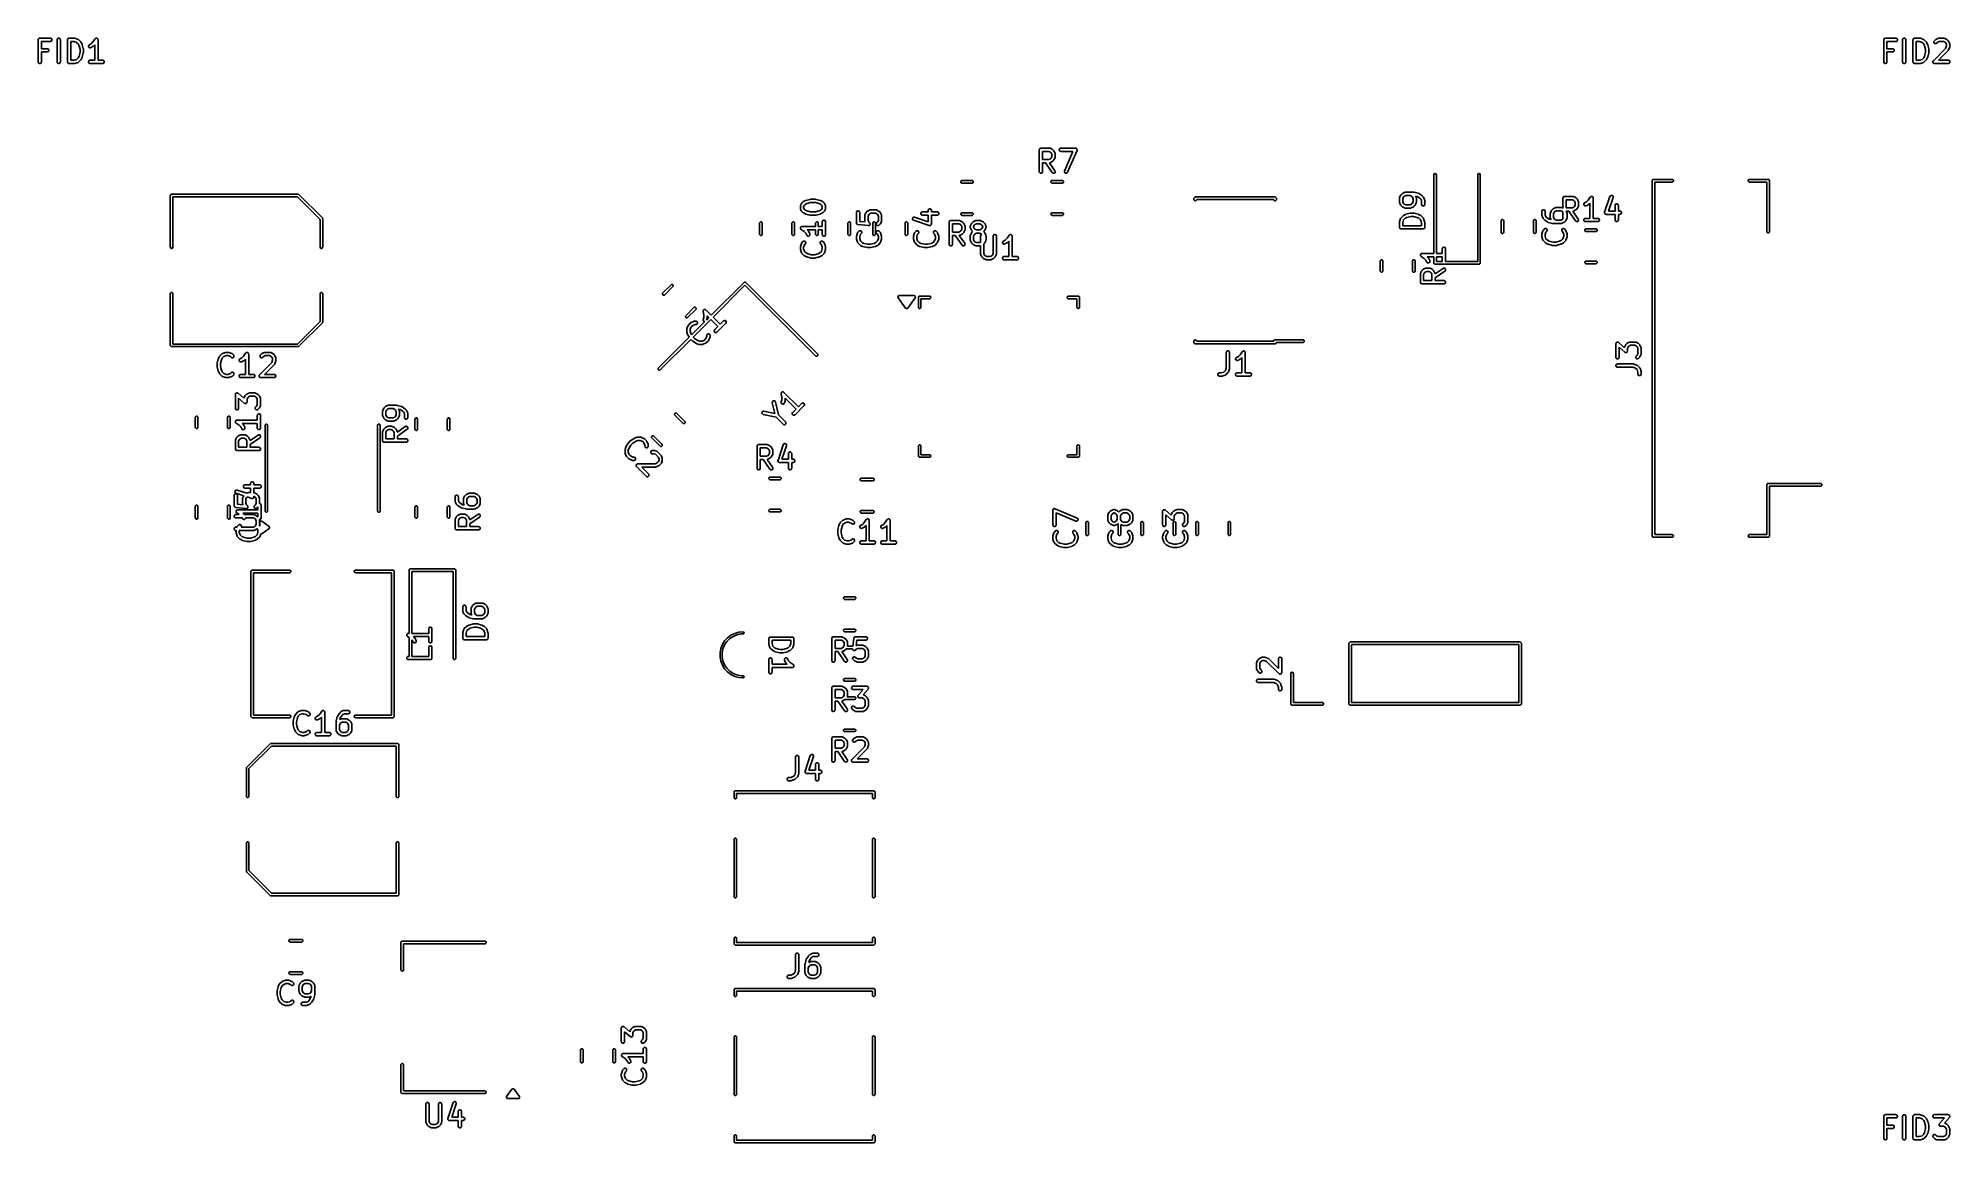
# Model space of a CAD drawing. Extents: x 1.5 to 88.5, y 4.3 to 54.6.
import ezdxf

# ---------------------------------------------------------------- set-up
doc = ezdxf.new("R2010")
doc.units = 0
doc.layers.add('BLACK', color=7, linetype='CONTINUOUS')

msp = doc.modelspace()

# ---------------------------------------------------------------- linework, layer by layer
at = {"layer": 'BLACK', "linetype": 'CONTINUOUS'}
for p, q in [((1.520238, 54.49518), (1.521679, 54.509812)), ((1.520238, 53.49518), (1.520238, 54.49518)), ((1.521679, 54.509812), (1.532878, 54.536848)), ((1.532878, 54.536848), (1.55357, 54.55754)), ((1.55357, 54.55754), (1.580606, 54.568739)), ((1.580606, 54.568739), (1.595238, 54.57018)), ((1.595238, 54.57018), (2.071428, 54.57018)), ((2.071428, 54.42018), (1.670238, 54.42018)), ((1.670238, 54.42018), (1.670238, 54.09399)), ((1.670238, 54.09399), (1.928571, 54.09399)), ((1.928571, 54.09399), (1.943203, 54.092549)), ((1.943203, 53.945431), (1.928571, 53.94399)), ((1.943203, 54.092549), (1.970239, 54.08135)), ((1.970239, 53.95663), (1.943203, 53.945431)), ((1.970239, 54.08135), (1.990931, 54.060658)), ((1.990931, 53.977322), (1.970239, 53.95663)), ((1.990931, 54.060658), (2.00213, 54.033622)), ((2.00213, 54.004358), (1.990931, 53.977322)), ((2.00213, 54.033622), (2.00213, 54.004358)), ((2.071428, 54.57018), (2.08606, 54.568739)), ((2.08606, 54.421621), (2.071428, 54.42018)), ((2.08606, 54.568739), (2.113096, 54.55754)), ((2.113096, 54.43282), (2.08606, 54.421621)), ((2.113096, 54.55754), (2.133788, 54.536848)), ((2.133788, 54.453512), (2.113096, 54.43282)), ((2.133788, 54.536848), (2.144987, 54.509812)), ((2.144987, 54.480548), (2.133788, 54.453512)), ((2.144987, 54.509812), (2.144987, 54.480548)), ((2.377381, 54.49518), (2.378822, 54.509812)), ((2.377381, 53.49518), (2.377381, 54.49518)), ((2.378822, 54.509812), (2.390021, 54.536848)), ((2.390021, 54.536848), (2.410713, 54.55754)), ((2.410713, 54.55754), (2.437749, 54.568739)), ((2.437749, 54.568739), (2.467013, 54.568739)), ((2.467013, 54.568739), (2.494049, 54.55754)), ((2.494049, 54.55754), (2.514741, 54.536848)), ((2.514741, 54.536848), (2.52594, 54.509812)), ((2.52594, 54.509812), (2.527381, 54.49518)), ((2.527381, 54.49518), (2.527381, 53.49518)), ((2.853571, 54.49518), (2.855012, 54.509812)), ((2.853571, 53.49518), (2.853571, 54.49518)), ((2.855012, 54.509812), (2.866211, 54.536848)), ((2.866211, 54.536848), (2.886903, 54.55754)), ((2.886903, 54.55754), (2.913939, 54.568739)), ((2.913939, 54.568739), (2.928571, 54.57018)), ((2.928571, 54.57018), (3.166666, 54.57018)), ((3.154496, 54.42018), (3.003571, 54.42018)), ((3.003571, 54.42018), (3.003571, 53.57018)), ((3.269009, 54.382008), (3.154496, 54.42018)), ((3.166666, 54.57018), (3.174071, 54.56945)), ((3.174071, 54.56945), (3.176046, 54.569591)), ((3.176046, 54.569591), (3.178643, 54.569)), ((3.178643, 54.569), (3.181298, 54.568739)), ((3.181298, 54.568739), (3.183129, 54.56798)), ((3.183129, 54.56798), (3.190383, 54.566331)), ((3.190383, 54.566331), (3.33324, 54.518712)), ((3.343122, 54.307896), (3.269009, 54.382008)), ((3.33324, 54.518712), (3.346665, 54.512718)), ((3.381615, 54.230909), (3.343122, 54.307896)), ((3.346665, 54.512718), (3.3487, 54.510952)), ((3.3487, 54.510952), (3.351191, 54.509921)), ((3.351191, 54.509921), (3.362556, 54.500594)), ((3.362556, 54.500594), (3.457794, 54.405356)), ((3.424999, 54.057375), (3.381615, 54.230909)), ((3.424999, 53.932986), (3.424999, 54.057375)), ((3.457794, 54.405356), (3.462514, 54.399605)), ((3.462514, 54.399605), (3.464011, 54.398307)), ((3.464011, 54.398307), (3.46543, 54.396052)), ((3.46543, 54.396052), (3.467122, 54.393991)), ((3.467122, 54.393991), (3.46788, 54.392158)), ((3.46788, 54.392158), (3.471843, 54.385864)), ((3.471843, 54.385864), (3.519462, 54.290626)), ((3.519462, 54.290626), (3.519871, 54.289556)), ((3.519871, 54.289556), (3.520194, 54.289121)), ((3.520194, 54.289121), (3.52238, 54.283002)), ((3.52238, 54.283002), (3.524717, 54.276895)), ((3.524717, 54.276895), (3.524755, 54.276354)), ((3.524755, 54.276354), (3.525141, 54.275275)), ((3.525141, 54.275275), (3.57276, 54.084799)), ((3.57276, 54.084799), (3.573135, 54.082262)), ((3.573135, 54.082262), (3.573558, 54.081241)), ((3.573558, 54.081241), (3.5741, 54.075728)), ((3.5741, 54.075728), (3.57491, 54.070255)), ((3.57491, 54.070255), (3.574747, 54.069162)), ((3.574747, 54.069162), (3.574999, 54.066609)), ((3.574999, 54.066609), (3.574999, 53.923752)), ((3.806541, 54.218847), (3.815795, 54.246608)), ((3.808615, 54.189657), (3.806541, 54.218847)), ((3.821702, 54.163482), (3.808615, 54.189657)), ((3.815795, 54.246608), (3.834968, 54.268716)), ((3.84381, 54.144309), (3.821702, 54.163482)), ((3.834968, 54.268716), (3.847411, 54.276548)), ((3.871571, 54.135055), (3.84381, 54.144309)), ((3.847411, 54.276548), (3.931763, 54.318724)), ((3.900761, 54.137129), (3.871571, 54.135055)), ((3.914493, 54.142384), (3.900761, 54.137129)), ((4.009731, 54.190003), (3.914493, 54.142384)), ((3.931763, 54.318724), (4.013142, 54.400103)), ((4.01603, 54.193967), (4.009731, 54.190003)), ((4.013142, 54.400103), (4.104262, 54.536783)), ((4.017858, 54.194725), (4.01603, 54.193967)), ((4.019914, 54.196413), (4.017858, 54.194725)), ((4.022174, 54.197835), (4.019914, 54.196413)), ((4.023473, 54.199333), (4.022174, 54.197835)), ((4.029223, 54.204052), (4.023473, 54.199333)), ((4.091666, 54.266495), (4.029223, 54.204052)), ((4.091666, 53.57018), (4.091666, 54.266495)), ((4.104262, 54.536783), (4.104296, 54.536825)), ((4.104296, 54.536825), (4.104306, 54.536848)), ((4.104306, 54.536848), (4.104357, 54.536899)), ((4.104357, 54.536899), (4.113578, 54.548158)), ((4.113578, 54.548158), (4.119747, 54.552289)), ((4.119747, 54.552289), (4.124998, 54.55754)), ((4.124998, 54.55754), (4.131787, 54.560352)), ((4.131787, 54.560352), (4.137893, 54.564441)), ((4.137893, 54.564441), (4.145173, 54.565897)), ((4.145173, 54.565897), (4.152034, 54.568739)), ((4.152034, 54.568739), (4.159382, 54.568739)), ((4.159382, 54.568739), (4.166587, 54.57018)), ((4.166587, 54.57018), (4.173871, 54.568739)), ((4.173871, 54.568739), (4.181298, 54.568739)), ((4.181298, 54.568739), (4.188086, 54.565926)), ((4.188086, 54.565926), (4.195295, 54.564501)), ((4.195295, 54.564501), (4.201474, 54.560381)), ((4.201474, 54.560381), (4.208334, 54.55754)), ((4.208334, 54.55754), (4.213527, 54.552346)), ((4.213527, 54.552346), (4.219644, 54.548269)), ((4.219644, 54.548269), (4.223777, 54.542096)), ((4.223777, 54.542096), (4.229026, 54.536848)), ((4.229026, 54.536848), (4.231837, 54.53006)), ((4.231837, 54.53006), (4.235927, 54.523954)), ((4.235927, 54.523954), (4.237383, 54.516672)), ((4.237383, 54.516672), (4.240225, 54.509812)), ((4.240225, 54.509812), (4.24165, 54.495335)), ((4.24165, 54.495335), (4.241666, 54.495259)), ((4.241666, 54.495259), (4.24166, 54.495232)), ((4.24166, 54.495232), (4.241666, 54.49518)), ((4.241666, 54.49518), (4.241666, 53.57018)), ((85.520238, 54.49518), (85.521679, 54.509812)), ((85.520238, 53.49518), (85.520238, 54.49518)), ((85.521679, 54.509812), (85.532878, 54.536848)), ((85.532878, 54.536848), (85.55357, 54.55754)), ((85.55357, 54.55754), (85.580606, 54.568739)), ((85.580606, 54.568739), (85.595238, 54.57018)), ((85.595238, 54.57018), (86.071428, 54.57018)), ((86.071428, 54.42018), (85.670238, 54.42018)), ((85.670238, 54.42018), (85.670238, 54.09399)), ((85.670238, 54.09399), (85.928571, 54.09399)), ((85.928571, 54.09399), (85.943203, 54.092549)), ((85.943203, 53.945431), (85.928571, 53.94399)), ((85.943203, 54.092549), (85.970239, 54.08135)), ((85.970239, 53.95663), (85.943203, 53.945431)), ((85.970239, 54.08135), (85.990931, 54.060658)), ((85.990931, 53.977322), (85.970239, 53.95663)), ((85.990931, 54.060658), (86.00213, 54.033622)), ((86.00213, 54.004358), (85.990931, 53.977322)), ((86.00213, 54.033622), (86.00213, 54.004358)), ((86.071428, 54.57018), (86.08606, 54.568739)), ((86.08606, 54.421621), (86.071428, 54.42018)), ((86.08606, 54.568739), (86.113096, 54.55754)), ((86.113096, 54.43282), (86.08606, 54.421621)), ((86.113096, 54.55754), (86.133788, 54.536848)), ((86.133788, 54.453512), (86.113096, 54.43282)), ((86.133788, 54.536848), (86.144987, 54.509812)), ((86.144987, 54.480548), (86.133788, 54.453512)), ((86.144987, 54.509812), (86.144987, 54.480548)), ((86.377381, 54.49518), (86.378822, 54.509812)), ((86.377381, 53.49518), (86.377381, 54.49518)), ((86.378822, 54.509812), (86.390021, 54.536848)), ((86.390021, 54.536848), (86.410713, 54.55754)), ((86.410713, 54.55754), (86.437749, 54.568739)), ((86.437749, 54.568739), (86.467013, 54.568739)), ((86.467013, 54.568739), (86.494049, 54.55754)), ((86.494049, 54.55754), (86.514741, 54.536848)), ((86.514741, 54.536848), (86.52594, 54.509812)), ((86.52594, 54.509812), (86.527381, 54.49518)), ((86.527381, 54.49518), (86.527381, 53.49518)), ((86.853571, 54.49518), (86.855012, 54.509812)), ((86.853571, 53.49518), (86.853571, 54.49518)), ((86.855012, 54.509812), (86.866211, 54.536848)), ((86.866211, 54.536848), (86.886903, 54.55754)), ((86.886903, 54.55754), (86.913939, 54.568739)), ((86.913939, 54.568739), (86.928571, 54.57018)), ((86.928571, 54.57018), (87.166666, 54.57018)), ((87.154496, 54.42018), (87.003571, 54.42018)), ((87.003571, 54.42018), (87.003571, 53.57018)), ((87.269009, 54.382008), (87.154496, 54.42018)), ((87.166666, 54.57018), (87.174071, 54.56945)), ((87.174071, 54.56945), (87.176046, 54.569591)), ((87.176046, 54.569591), (87.178643, 54.569)), ((87.178643, 54.569), (87.181298, 54.568739)), ((87.181298, 54.568739), (87.183129, 54.56798)), ((87.183129, 54.56798), (87.190383, 54.566331)), ((87.190383, 54.566331), (87.33324, 54.518712)), ((87.343122, 54.307896), (87.269009, 54.382008)), ((87.33324, 54.518712), (87.346665, 54.512718)), ((87.381615, 54.230909), (87.343122, 54.307896)), ((87.346665, 54.512718), (87.3487, 54.510952)), ((87.3487, 54.510952), (87.351191, 54.509921)), ((87.351191, 54.509921), (87.362556, 54.500594)), ((87.362556, 54.500594), (87.457794, 54.405356)), ((87.424999, 54.057375), (87.381615, 54.230909)), ((87.424999, 53.932986), (87.424999, 54.057375)), ((87.457794, 54.405356), (87.462514, 54.399605)), ((87.462514, 54.399605), (87.464011, 54.398307)), ((87.464011, 54.398307), (87.46543, 54.396052)), ((87.46543, 54.396052), (87.467122, 54.393991)), ((87.467122, 54.393991), (87.46788, 54.392158)), ((87.46788, 54.392158), (87.471843, 54.385864)), ((87.471843, 54.385864), (87.519462, 54.290626)), ((87.519462, 54.290626), (87.519871, 54.289556)), ((87.519871, 54.289556), (87.520194, 54.289121)), ((87.520194, 54.289121), (87.522386, 54.282984)), ((87.522386, 54.282984), (87.524717, 54.276895)), ((87.524717, 54.276895), (87.524755, 54.276354)), ((87.524755, 54.276354), (87.525141, 54.275275)), ((87.525141, 54.275275), (87.57276, 54.084799)), ((87.57276, 54.084799), (87.573135, 54.082262)), ((87.573135, 54.082262), (87.573558, 54.081241)), ((87.573558, 54.081241), (87.5741, 54.075728)), ((87.5741, 54.075728), (87.57491, 54.070255)), ((87.57491, 54.070255), (87.574747, 54.069162)), ((87.574747, 54.069162), (87.574999, 54.066609)), ((87.574999, 54.066609), (87.574999, 53.923752)), ((87.7803, 53.548213), (88.339208, 54.107122)), ((87.807393, 54.414573), (87.818592, 54.44161)), ((87.807393, 54.385311), (87.807393, 54.414573)), ((87.818592, 54.358274), (87.807393, 54.385311)), ((87.818592, 54.44161), (87.827919, 54.452975)), ((87.839284, 54.337582), (87.818592, 54.358274)), ((87.827919, 54.452975), (87.875538, 54.500594)), ((87.866321, 54.326383), (87.839284, 54.337582)), ((87.895583, 54.326383), (87.866321, 54.326383)), ((87.875538, 54.500594), (87.881287, 54.505312)), ((87.881287, 54.505312), (87.882587, 54.506811)), ((87.882587, 54.506811), (87.884846, 54.508232)), ((87.884846, 54.508232), (87.886903, 54.509921)), ((87.886903, 54.509921), (87.88873, 54.510678)), ((87.88873, 54.510678), (87.89503, 54.514643)), ((87.89503, 54.514643), (87.990268, 54.562262)), ((87.92262, 54.337582), (87.895583, 54.326383)), ((87.933985, 54.346909), (87.92262, 54.337582)), ((87.972998, 54.385922), (87.933985, 54.346909)), ((88.041514, 54.42018), (87.972998, 54.385922)), ((87.990268, 54.562262), (88.003999, 54.567517)), ((88.003999, 54.567517), (88.006688, 54.567708)), ((88.006688, 54.567708), (88.009177, 54.568739)), ((88.009177, 54.568739), (88.023809, 54.57018)), ((88.457794, 54.013576), (88.014399, 53.57018)), ((88.023809, 54.57018), (88.261904, 54.57018)), ((88.244199, 54.42018), (88.041514, 54.42018)), ((88.312715, 54.385922), (88.244199, 54.42018)), ((88.261904, 54.57018), (88.276536, 54.568739)), ((88.276536, 54.568739), (88.279025, 54.567707)), ((88.279025, 54.567707), (88.281713, 54.567517)), ((88.281713, 54.567517), (88.295445, 54.562262)), ((88.295445, 54.562262), (88.390683, 54.514643)), ((88.343122, 54.355515), (88.312715, 54.385922)), ((88.339208, 54.107122), (88.37738, 54.221636)), ((88.37738, 54.286999), (88.343122, 54.355515)), ((88.37738, 54.221636), (88.37738, 54.286999)), ((88.390683, 54.514643), (88.396982, 54.510678)), ((88.396982, 54.510678), (88.39881, 54.509921)), ((88.39881, 54.509921), (88.400866, 54.508232)), ((88.400866, 54.508232), (88.403126, 54.506811)), ((88.403126, 54.506811), (88.404425, 54.505312)), ((88.404425, 54.505312), (88.410175, 54.500594)), ((88.410175, 54.500594), (88.457794, 54.452975)), ((88.457794, 54.452975), (88.462512, 54.447225)), ((88.467122, 54.024941), (88.457794, 54.013576)), ((88.462512, 54.447225), (88.464011, 54.445926)), ((88.464011, 54.445926), (88.465432, 54.443666)), ((88.465432, 54.443666), (88.467121, 54.44161)), ((88.467121, 54.44161), (88.467878, 54.439782)), ((88.468153, 54.027431), (88.467122, 54.024941)), ((88.467878, 54.439782), (88.471843, 54.433483)), ((88.469918, 54.029466), (88.468153, 54.027431)), ((88.475912, 54.042892), (88.469918, 54.029466)), ((88.471843, 54.433483), (88.519462, 54.338245)), ((88.523531, 54.185748), (88.475912, 54.042892)), ((88.519462, 54.338245), (88.524717, 54.324514)), ((88.52518, 54.193003), (88.523531, 54.185748)), ((88.524717, 54.324514), (88.524908, 54.321824)), ((88.524908, 54.321824), (88.525939, 54.319336)), ((88.525939, 54.194834), (88.52518, 54.193003)), ((88.525939, 54.319336), (88.52738, 54.304704)), ((88.5262, 54.197487), (88.525939, 54.194834)), ((88.526791, 54.200085), (88.5262, 54.197487)), ((88.52738, 54.209466), (88.52665, 54.202059)), ((88.52665, 54.202059), (88.526791, 54.200085)), ((88.52738, 54.304704), (88.52738, 54.209466)), ((1.521679, 53.480548), (1.520238, 53.49518)), ((1.532878, 53.453512), (1.521679, 53.480548)), ((1.55357, 53.43282), (1.532878, 53.453512)), ((1.580606, 53.421621), (1.55357, 53.43282)), ((1.60987, 53.421621), (1.580606, 53.421621)), ((1.636906, 53.43282), (1.60987, 53.421621)), ((1.657598, 53.453512), (1.636906, 53.43282)), ((1.668797, 53.480548), (1.657598, 53.453512)), ((1.670238, 53.49518), (1.668797, 53.480548)), ((1.928571, 53.94399), (1.670238, 53.94399)), ((1.670238, 53.94399), (1.670238, 53.49518)), ((2.378822, 53.480548), (2.377381, 53.49518)), ((2.390021, 53.453512), (2.378822, 53.480548)), ((2.410713, 53.43282), (2.390021, 53.453512)), ((2.437749, 53.421621), (2.410713, 53.43282)), ((2.467013, 53.421621), (2.437749, 53.421621)), ((2.494049, 53.43282), (2.467013, 53.421621)), ((2.514741, 53.453512), (2.494049, 53.43282)), ((2.52594, 53.480548), (2.514741, 53.453512)), ((2.527381, 53.49518), (2.52594, 53.480548)), ((2.855012, 53.480548), (2.853571, 53.49518)), ((2.866211, 53.453512), (2.855012, 53.480548)), ((2.886903, 53.43282), (2.866211, 53.453512)), ((2.913939, 53.421621), (2.886903, 53.43282)), ((2.928571, 53.42018), (2.913939, 53.421621)), ((3.166666, 53.42018), (2.928571, 53.42018)), ((3.003571, 53.57018), (3.154495, 53.57018)), ((3.154495, 53.57018), (3.269008, 53.608351)), ((3.174071, 53.420909), (3.166666, 53.42018)), ((3.176047, 53.420769), (3.174071, 53.420909)), ((3.178644, 53.421359), (3.176047, 53.420769)), ((3.181298, 53.421621), (3.178644, 53.421359)), ((3.183128, 53.422379), (3.181298, 53.421621)), ((3.190384, 53.424029), (3.183128, 53.422379)), ((3.333241, 53.471649), (3.190384, 53.424029)), ((3.269008, 53.608351), (3.343122, 53.682465)), ((3.346666, 53.477643), (3.333241, 53.471649)), ((3.343122, 53.682465), (3.381615, 53.759452)), ((3.348702, 53.479409), (3.346666, 53.477643)), ((3.351191, 53.48044), (3.348702, 53.479409)), ((3.362556, 53.489767), (3.351191, 53.48044)), ((3.457794, 53.585005), (3.362556, 53.489767)), ((3.381615, 53.759452), (3.424999, 53.932986)), ((3.462514, 53.590755), (3.457794, 53.585005)), ((3.464011, 53.592054), (3.462514, 53.590755)), ((3.46543, 53.594308), (3.464011, 53.592054)), ((3.467122, 53.59637), (3.46543, 53.594308)), ((3.46788, 53.598202), (3.467122, 53.59637)), ((3.471843, 53.604497), (3.46788, 53.598202)), ((3.519462, 53.699735), (3.471843, 53.604497)), ((3.519871, 53.700804), (3.519462, 53.699735)), ((3.520194, 53.70124), (3.519871, 53.700804)), ((3.522386, 53.707376), (3.520194, 53.70124)), ((3.524717, 53.713466), (3.522386, 53.707376)), ((3.524755, 53.714006), (3.524717, 53.713466)), ((3.525141, 53.715086), (3.524755, 53.714006)), ((3.57276, 53.905562), (3.525141, 53.715086)), ((3.573135, 53.908098), (3.57276, 53.905562)), ((3.573558, 53.90912), (3.573135, 53.908098)), ((3.5741, 53.914632), (3.573558, 53.90912)), ((3.57491, 53.920106), (3.5741, 53.914632)), ((3.574999, 53.923752), (3.574747, 53.921198)), ((3.574747, 53.921198), (3.57491, 53.920106)), ((3.807393, 53.509812), (3.818592, 53.536848)), ((3.807393, 53.480548), (3.807393, 53.509812)), ((3.818592, 53.453512), (3.807393, 53.480548)), ((3.818592, 53.536848), (3.839284, 53.55754)), ((3.839284, 53.43282), (3.818592, 53.453512)), ((3.839284, 53.55754), (3.86632, 53.568739)), ((3.86632, 53.421621), (3.839284, 53.43282)), ((3.86632, 53.568739), (3.880952, 53.57018)), ((3.880952, 53.42018), (3.86632, 53.421621)), ((3.880952, 53.57018), (4.091666, 53.57018)), ((4.45238, 53.42018), (3.880952, 53.42018)), ((4.241666, 53.57018), (4.45238, 53.57018)), ((4.45238, 53.57018), (4.467012, 53.568739)), ((4.467012, 53.421621), (4.45238, 53.42018)), ((4.467012, 53.568739), (4.494048, 53.55754)), ((4.494048, 53.43282), (4.467012, 53.421621)), ((4.494048, 53.55754), (4.51474, 53.536848)), ((4.51474, 53.453512), (4.494048, 53.43282)), ((4.51474, 53.536848), (4.525939, 53.509812)), ((4.525939, 53.480548), (4.51474, 53.453512)), ((4.525939, 53.509812), (4.525939, 53.480548)), ((85.521679, 53.480548), (85.520238, 53.49518)), ((85.532878, 53.453512), (85.521679, 53.480548)), ((85.55357, 53.43282), (85.532878, 53.453512)), ((85.580606, 53.421621), (85.55357, 53.43282)), ((85.60987, 53.421621), (85.580606, 53.421621)), ((85.636906, 53.43282), (85.60987, 53.421621)), ((85.657598, 53.453512), (85.636906, 53.43282)), ((85.668797, 53.480548), (85.657598, 53.453512)), ((85.670238, 53.49518), (85.668797, 53.480548)), ((85.928571, 53.94399), (85.670238, 53.94399)), ((85.670238, 53.94399), (85.670238, 53.49518)), ((86.378822, 53.480548), (86.377381, 53.49518)), ((86.390021, 53.453512), (86.378822, 53.480548)), ((86.410713, 53.43282), (86.390021, 53.453512)), ((86.437749, 53.421621), (86.410713, 53.43282)), ((86.467013, 53.421621), (86.437749, 53.421621)), ((86.494049, 53.43282), (86.467013, 53.421621)), ((86.514741, 53.453512), (86.494049, 53.43282)), ((86.52594, 53.480548), (86.514741, 53.453512)), ((86.527381, 53.49518), (86.52594, 53.480548)), ((86.855012, 53.480548), (86.853571, 53.49518)), ((86.866211, 53.453512), (86.855012, 53.480548)), ((86.886903, 53.43282), (86.866211, 53.453512)), ((86.913939, 53.421621), (86.886903, 53.43282)), ((86.928571, 53.42018), (86.913939, 53.421621)), ((87.166666, 53.42018), (86.928571, 53.42018)), ((87.003571, 53.57018), (87.154495, 53.57018)), ((87.154495, 53.57018), (87.269008, 53.608351)), ((87.174071, 53.420909), (87.166666, 53.42018)), ((87.176047, 53.420769), (87.174071, 53.420909)), ((87.178644, 53.421359), (87.176047, 53.420769)), ((87.181298, 53.421621), (87.178644, 53.421359)), ((87.183128, 53.422379), (87.181298, 53.421621)), ((87.190384, 53.424029), (87.183128, 53.422379)), ((87.333241, 53.471649), (87.190384, 53.424029)), ((87.269008, 53.608351), (87.343122, 53.682465)), ((87.346666, 53.477643), (87.333241, 53.471649)), ((87.343122, 53.682465), (87.381615, 53.759452)), ((87.348702, 53.479409), (87.346666, 53.477643)), ((87.351191, 53.48044), (87.348702, 53.479409)), ((87.362556, 53.489767), (87.351191, 53.48044)), ((87.457794, 53.585005), (87.362556, 53.489767)), ((87.381615, 53.759452), (87.424999, 53.932986)), ((87.462514, 53.590755), (87.457794, 53.585005)), ((87.464011, 53.592054), (87.462514, 53.590755)), ((87.46543, 53.594308), (87.464011, 53.592054)), ((87.467122, 53.59637), (87.46543, 53.594308)), ((87.46788, 53.598202), (87.467122, 53.59637)), ((87.471843, 53.604497), (87.46788, 53.598202)), ((87.519462, 53.699735), (87.471843, 53.604497)), ((87.519871, 53.700804), (87.519462, 53.699735)), ((87.520194, 53.70124), (87.519871, 53.700804)), ((87.522386, 53.707376), (87.520194, 53.70124)), ((87.524717, 53.713466), (87.522386, 53.707376)), ((87.524755, 53.714006), (87.524717, 53.713466)), ((87.525141, 53.715086), (87.524755, 53.714006)), ((87.57276, 53.905562), (87.525141, 53.715086)), ((87.573135, 53.908098), (87.57276, 53.905562)), ((87.573558, 53.90912), (87.573135, 53.908098)), ((87.5741, 53.914632), (87.573558, 53.90912)), ((87.57491, 53.920106), (87.5741, 53.914632)), ((87.574999, 53.923752), (87.574747, 53.921198)), ((87.574747, 53.921198), (87.57491, 53.920106)), ((87.759774, 53.509812), (87.770973, 53.536848)), ((87.759774, 53.480548), (87.759774, 53.509812)), ((87.770973, 53.453512), (87.759774, 53.480548)), ((87.770973, 53.536848), (87.7803, 53.548213)), ((87.791665, 53.43282), (87.770973, 53.453512)), ((87.818701, 53.421621), (87.791665, 53.43282)), ((87.833333, 53.42018), (87.818701, 53.421621)), ((88.45238, 53.42018), (87.833333, 53.42018)), ((88.014399, 53.57018), (88.45238, 53.57018)), ((88.45238, 53.57018), (88.467012, 53.568739)), ((88.467012, 53.421621), (88.45238, 53.42018)), ((88.467012, 53.568739), (88.494048, 53.55754)), ((88.494048, 53.43282), (88.467012, 53.421621)), ((88.494048, 53.55754), (88.51474, 53.536848)), ((88.51474, 53.453512), (88.494048, 53.43282)), ((88.51474, 53.536848), (88.525939, 53.509812)), ((88.525939, 53.480548), (88.51474, 53.453512)), ((88.525939, 53.509812), (88.525939, 53.480548)), ((47.086905, 49.49518), (47.088346, 49.509812)), ((47.086905, 48.49518), (47.086905, 49.49518)), ((47.088346, 49.509812), (47.099545, 49.536848)), ((47.099545, 49.536848), (47.120237, 49.55754)), ((47.120237, 49.55754), (47.147273, 49.568739)), ((47.147273, 49.568739), (47.161905, 49.57018)), ((47.161905, 49.57018), (47.542857, 49.57018)), ((47.525152, 49.42018), (47.236905, 49.42018)), ((47.236905, 49.42018), (47.236905, 49.046371)), ((47.236905, 49.046371), (47.525152, 49.046371)), ((47.360951, 48.896371), (47.236905, 48.896371)), ((47.236905, 48.896371), (47.236905, 48.49518)), ((47.671891, 48.45217), (47.360951, 48.896371)), ((47.593668, 49.385922), (47.525152, 49.42018)), ((47.525152, 49.046371), (47.593668, 49.080629)), ((47.542857, 49.57018), (47.557489, 49.568739)), ((47.557489, 48.897812), (47.543972, 48.89648)), ((47.543972, 48.89648), (47.794776, 48.538189)), ((47.557489, 49.568739), (47.559978, 49.567707)), ((47.559978, 48.898843), (47.557489, 48.897812)), ((47.559978, 49.567707), (47.562666, 49.567517)), ((47.562666, 48.899034), (47.559978, 48.898843)), ((47.562666, 49.567517), (47.576398, 49.562262)), ((47.576398, 48.904289), (47.562666, 48.899034)), ((47.576398, 49.562262), (47.671636, 49.514643)), ((47.671636, 48.951908), (47.576398, 48.904289)), ((47.624075, 49.355515), (47.593668, 49.385922)), ((47.593668, 49.080629), (47.624075, 49.111036)), ((47.658333, 49.286999), (47.624075, 49.355515)), ((47.624075, 49.111036), (47.658333, 49.179552)), ((47.658333, 49.179552), (47.658333, 49.286999)), ((47.671636, 49.514643), (47.677935, 49.510678)), ((47.677935, 48.955872), (47.671636, 48.951908)), ((47.677935, 49.510678), (47.679763, 49.509921)), ((47.679763, 48.95663), (47.677935, 48.955872)), ((47.679763, 49.509921), (47.681819, 49.508232)), ((47.681819, 48.958318), (47.679763, 48.95663)), ((47.681819, 49.508232), (47.684079, 49.506811)), ((47.684079, 48.95974), (47.681819, 48.958318)), ((47.684079, 49.506811), (47.685378, 49.505312)), ((47.685378, 48.961238), (47.684079, 48.95974)), ((47.685378, 49.505312), (47.691128, 49.500594)), ((47.691128, 48.965957), (47.685378, 48.961238)), ((47.691128, 49.500594), (47.738747, 49.452975)), ((47.738747, 49.013576), (47.691128, 48.965957)), ((47.738747, 49.452975), (47.743465, 49.447225)), ((47.743465, 49.019325), (47.738747, 49.013576)), ((47.743465, 49.447225), (47.744964, 49.445926)), ((47.744964, 49.020625), (47.743465, 49.019325)), ((47.744964, 49.445926), (47.746385, 49.443666)), ((47.746385, 49.022884), (47.744964, 49.020625)), ((47.746385, 49.443666), (47.748074, 49.44161)), ((47.748074, 49.024941), (47.746385, 49.022884)), ((47.748074, 49.44161), (47.748831, 49.439782)), ((47.748831, 49.026768), (47.748074, 49.024941)), ((47.748831, 49.439782), (47.752796, 49.433483)), ((47.752796, 49.033068), (47.748831, 49.026768)), ((47.752796, 49.433483), (47.800415, 49.338245)), ((47.800415, 49.128306), (47.752796, 49.033068)), ((47.800415, 49.338245), (47.80567, 49.324514)), ((47.80567, 49.142037), (47.800415, 49.128306)), ((47.80567, 49.324514), (47.805861, 49.321824)), ((47.805861, 49.144726), (47.80567, 49.142037)), ((47.805861, 49.321824), (47.806892, 49.319336)), ((47.806892, 49.147215), (47.805861, 49.144726)), ((47.806892, 49.319336), (47.808333, 49.304704)), ((47.808333, 49.161847), (47.806892, 49.147215)), ((47.808333, 49.304704), (47.808333, 49.161847)), ((47.993108, 49.509812), (48.004307, 49.536848)), ((47.993108, 49.480548), (47.993108, 49.509812)), ((48.004307, 49.453512), (47.993108, 49.480548)), ((48.004307, 49.536848), (48.024999, 49.55754)), ((48.024999, 49.43282), (48.004307, 49.453512)), ((48.024999, 49.55754), (48.052035, 49.568739)), ((48.052035, 49.421621), (48.024999, 49.43282)), ((48.052035, 49.568739), (48.066667, 49.57018)), ((48.066667, 49.42018), (48.052035, 49.421621)), ((48.066667, 49.57018), (48.733333, 49.57018)), ((48.619592, 49.42018), (48.066667, 49.42018)), ((48.235826, 48.524724), (48.619592, 49.42018)), ((48.802269, 49.465636), (48.373698, 48.465636)), ((48.733333, 49.57018), (48.747965, 49.568739)), ((48.747965, 49.568739), (48.748395, 49.56856)), ((48.748395, 49.56856), (48.74886, 49.568555)), ((48.74886, 49.568555), (48.761866, 49.56298)), ((48.761866, 49.56298), (48.775001, 49.55754)), ((48.775001, 49.55754), (48.77533, 49.55721)), ((48.77533, 49.55721), (48.775758, 49.557027)), ((48.775758, 49.557027), (48.785653, 49.546887)), ((48.785653, 49.546887), (48.795693, 49.536848)), ((48.795693, 49.536848), (48.795871, 49.536417)), ((48.795871, 49.536417), (48.796197, 49.536084)), ((48.796197, 49.536084), (48.80147, 49.522901)), ((48.80147, 49.522901), (48.806892, 49.509812)), ((48.806708, 49.479652), (48.802269, 49.465636)), ((48.806713, 49.480117), (48.806708, 49.479652)), ((48.806892, 49.480548), (48.806713, 49.480117)), ((48.806892, 49.509812), (48.806892, 49.509346)), ((48.806892, 49.509346), (48.807065, 49.508914)), ((48.807065, 49.508914), (48.806892, 49.494733)), ((48.806892, 49.494733), (48.806892, 49.480548)), ((43.517503, 48.057961), (43.549975, 48.090433)), ((43.517503, 48.012039), (43.517503, 48.057961)), ((43.549975, 47.979567), (43.517503, 48.012039)), ((43.549975, 48.090433), (43.572936, 48.095)), ((43.572936, 47.975), (43.549975, 47.979567)), ((43.572936, 48.095), (44.027064, 48.095)), ((44.027064, 47.975), (43.572936, 47.975)), ((44.027064, 48.095), (44.050025, 48.090433)), ((44.050025, 47.979567), (44.027064, 47.975)), ((44.050025, 48.090433), (44.082497, 48.057961)), ((44.082497, 48.012039), (44.050025, 47.979567)), ((44.082497, 48.057961), (44.082497, 48.012039)), ((47.088346, 48.480548), (47.086905, 48.49518)), ((47.099545, 48.453512), (47.088346, 48.480548)), ((47.120237, 48.43282), (47.099545, 48.453512)), ((47.147273, 48.421621), (47.120237, 48.43282)), ((47.176537, 48.421621), (47.147273, 48.421621)), ((47.203573, 48.43282), (47.176537, 48.421621)), ((47.224265, 48.453512), (47.203573, 48.43282)), ((47.235464, 48.480548), (47.224265, 48.453512)), ((47.236905, 48.49518), (47.235464, 48.480548)), ((47.617503, 48.057961), (47.649975, 48.090433)), ((47.617503, 48.012039), (47.617503, 48.057961)), ((47.649975, 47.979567), (47.617503, 48.012039)), ((47.649975, 48.090433), (47.672936, 48.095)), ((47.672936, 47.975), (47.649975, 47.979567)), ((47.681462, 48.44101), (47.671891, 48.45217)), ((47.672936, 48.095), (48.127064, 48.095)), ((48.127064, 47.975), (47.672936, 47.975)), ((47.706141, 48.425283), (47.681462, 48.44101)), ((47.734958, 48.420197), (47.706141, 48.425283)), ((47.763529, 48.426527), (47.734958, 48.420197)), ((47.787503, 48.443309), (47.763529, 48.426527)), ((47.80323, 48.467987), (47.787503, 48.443309)), ((47.794776, 48.538189), (47.801986, 48.525376)), ((47.801986, 48.525376), (47.808315, 48.496805)), ((47.808315, 48.496805), (47.80323, 48.467987)), ((48.127064, 48.095), (48.150025, 48.090433)), ((48.150025, 47.979567), (48.127064, 47.975)), ((48.150025, 48.090433), (48.182497, 48.057961)), ((48.182497, 48.012039), (48.150025, 47.979567)), ((48.182497, 48.057961), (48.182497, 48.012039)), ((48.23103, 48.481446), (48.231387, 48.510707)), ((48.241898, 48.454276), (48.23103, 48.481446)), ((48.231387, 48.510707), (48.235826, 48.524724)), ((48.262337, 48.433332), (48.241898, 48.454276)), ((48.289235, 48.421805), (48.262337, 48.433332)), ((48.318496, 48.421448), (48.289235, 48.421805)), ((48.345666, 48.432316), (48.318496, 48.421448)), ((48.36661, 48.452755), (48.345666, 48.432316)), ((48.373698, 48.465636), (48.36661, 48.452755)), ((65.04, 48.35), (65.044567, 48.372961)), ((65.04, 44.775), (65.04, 48.35)), ((65.044567, 48.372961), (65.077039, 48.405433)), ((65.077039, 48.405433), (65.122961, 48.405433)), ((65.122961, 48.405433), (65.155433, 48.372961)), ((65.155433, 48.372961), (65.16, 48.35)), ((65.16, 48.35), (65.16, 44.775)), ((67.04, 48.35), (67.044567, 48.372961)), ((67.04, 44.4), (67.04, 48.35)), ((67.044567, 48.372961), (67.077039, 48.405433)), ((67.077039, 48.405433), (67.122961, 48.405433)), ((67.122961, 48.405433), (67.155433, 48.372961)), ((67.155433, 48.372961), (67.16, 48.35)), ((67.16, 48.35), (67.16, 44.34)), ((74.98, 48.085), (74.984567, 48.107961)), ((74.98, 31.915), (74.98, 48.085)), ((74.984567, 48.107961), (75.017039, 48.140433)), ((75.017039, 48.140433), (75.04, 48.145)), ((75.04, 48.145), (75.89, 48.145)), ((75.89, 48.025), (75.1, 48.025)), ((75.1, 48.025), (75.1, 31.975)), ((75.89, 48.145), (75.912961, 48.140433)), ((75.912961, 48.029567), (75.89, 48.025)), ((75.912961, 48.140433), (75.945433, 48.107961)), ((75.945433, 48.062039), (75.912961, 48.029567)), ((75.945433, 48.107961), (75.945433, 48.062039)), ((79.354567, 48.107961), (79.387039, 48.140433)), ((79.354567, 48.062039), (79.354567, 48.107961)), ((79.387039, 48.029567), (79.354567, 48.062039)), ((79.387039, 48.140433), (79.41, 48.145)), ((79.41, 48.025), (79.387039, 48.029567)), ((79.41, 48.145), (80.26, 48.145)), ((80.2, 48.025), (79.41, 48.025)), ((80.2, 45.76), (80.2, 48.025)), ((80.26, 48.145), (80.282961, 48.140433)), ((80.282961, 48.140433), (80.315433, 48.107961)), ((80.315433, 48.107961), (80.32, 48.085)), ((80.32, 48.085), (80.32, 45.76)), ((7.53, 47.41), (7.534567, 47.432961)), ((7.53, 45.06), (7.53, 47.41)), ((7.534567, 47.432961), (7.567039, 47.465433)), ((7.567039, 47.465433), (7.59, 47.47)), ((7.59, 47.47), (13.345563, 47.470001)), ((13.32071, 47.35), (7.65, 47.35)), ((7.65, 47.35), (7.65, 45.06)), ((14.35, 46.32071), (13.32071, 47.35)), ((13.345563, 47.470001), (13.368524, 47.465434)), ((13.368524, 47.465434), (13.387989, 47.452427)), ((13.387989, 47.452427), (14.452428, 46.387989)), ((36.217736, 46.95735), (36.265355, 47.052588)), ((36.265355, 47.052588), (36.269319, 47.058887)), ((36.269319, 47.058887), (36.270077, 47.060715)), ((36.270077, 47.060715), (36.271765, 47.062771)), ((36.271765, 47.062771), (36.273187, 47.065031)), ((36.273187, 47.065031), (36.274685, 47.06633)), ((36.274685, 47.06633), (36.279404, 47.07208)), ((36.279404, 47.07208), (36.327023, 47.119699)), ((36.327023, 47.119699), (36.332772, 47.124417)), ((36.332772, 47.124417), (36.334072, 47.125916)), ((36.334072, 47.125916), (36.336331, 47.127337)), ((36.336331, 47.127337), (36.338388, 47.129026)), ((36.338388, 47.129026), (36.340215, 47.129783)), ((36.340215, 47.129783), (36.346515, 47.133748)), ((36.346515, 47.133748), (36.441753, 47.181367)), ((36.424483, 47.005027), (36.394076, 46.97462)), ((36.50147, 47.04352), (36.424483, 47.005027)), ((36.441753, 47.181367), (36.442822, 47.181776)), ((36.442822, 47.181776), (36.443258, 47.182099)), ((36.443258, 47.182099), (36.449394, 47.184291)), ((36.449394, 47.184291), (36.455484, 47.186622)), ((36.455484, 47.186622), (36.456024, 47.18666)), ((36.456024, 47.18666), (36.457104, 47.187046)), ((36.457104, 47.187046), (36.64758, 47.234665)), ((36.675004, 47.086904), (36.50147, 47.04352)), ((36.64758, 47.234665), (36.650116, 47.23504)), ((36.650116, 47.23504), (36.651138, 47.235463)), ((36.651138, 47.235463), (36.65665, 47.236005)), ((36.65665, 47.236005), (36.662124, 47.236815)), ((36.662124, 47.236815), (36.663216, 47.236652)), ((36.663216, 47.236652), (36.66577, 47.236904)), ((36.66577, 47.236904), (36.903865, 47.236904)), ((36.894631, 47.086904), (36.675004, 47.086904)), ((37.068165, 47.04352), (36.894631, 47.086904)), ((36.903865, 47.236904), (36.906418, 47.236652)), ((36.906418, 47.236652), (36.907511, 47.236815)), ((36.907511, 47.236815), (36.912984, 47.236005)), ((36.912984, 47.236005), (36.918497, 47.235463)), ((36.918497, 47.235463), (36.919518, 47.23504)), ((36.919518, 47.23504), (36.922055, 47.234665)), ((36.922055, 47.234665), (37.112531, 47.187046)), ((37.145152, 47.005026), (37.068165, 47.04352)), ((37.112531, 47.187046), (37.11361, 47.18666)), ((37.11361, 47.18666), (37.11415, 47.186622)), ((37.11415, 47.186622), (37.120231, 47.184294)), ((37.120231, 47.184294), (37.126377, 47.182099)), ((37.126377, 47.182099), (37.126812, 47.181776)), ((37.126812, 47.181776), (37.127882, 47.181367)), ((37.127882, 47.181367), (37.22312, 47.133748)), ((37.17556, 46.974619), (37.145152, 47.005026)), ((37.22312, 47.133748), (37.229416, 47.129784)), ((37.229416, 47.129784), (37.231246, 47.129027)), ((37.231246, 47.129027), (37.233304, 47.127337)), ((37.233304, 47.127337), (37.235563, 47.125916)), ((37.235563, 47.125916), (37.236862, 47.124417)), ((37.236862, 47.124417), (37.242611, 47.1197)), ((37.242611, 47.1197), (37.290231, 47.072081)), ((37.290231, 47.072081), (37.294949, 47.066331)), ((37.294949, 47.066331), (37.296449, 47.065031)), ((37.296449, 47.065031), (37.297871, 47.062771)), ((37.297871, 47.062771), (37.299559, 47.060715)), ((37.299559, 47.060715), (37.300316, 47.058887)), ((37.300316, 47.058887), (37.304281, 47.052588)), ((37.304281, 47.052588), (37.3519, 46.95735)), ((54.125, 47.285), (54.129567, 47.307961)), ((54.125, 47.22), (54.125, 47.285)), ((54.129567, 47.197039), (54.125, 47.22)), ((54.129567, 47.307961), (54.162039, 47.340433)), ((54.162039, 47.164567), (54.129567, 47.197039)), ((54.162039, 47.340433), (54.185, 47.345)), ((54.207961, 47.164567), (54.162039, 47.164567)), ((54.185, 47.345), (57.815, 47.345)), ((54.240433, 47.197039), (54.207961, 47.164567)), ((54.245, 47.22), (54.240433, 47.197039)), ((57.755, 47.225), (54.245, 47.225)), ((54.245, 47.225), (54.245, 47.22)), ((57.755, 47.22), (57.755, 47.225)), ((57.759567, 47.197039), (57.755, 47.22)), ((57.792039, 47.164567), (57.759567, 47.197039)), ((57.837961, 47.164567), (57.792039, 47.164567)), ((57.815, 47.345), (57.837961, 47.340433)), ((57.837961, 47.340433), (57.870433, 47.307961)), ((57.870433, 47.197039), (57.837961, 47.164567)), ((57.870433, 47.307961), (57.875, 47.285)), ((57.875, 47.22), (57.870433, 47.197039)), ((57.875, 47.285), (57.875, 47.22)), ((63.479818, 47.295238), (63.481259, 47.30987)), ((63.479818, 47.104762), (63.479818, 47.295238)), ((63.481259, 47.09013), (63.479818, 47.104762)), ((63.481259, 47.30987), (63.48229, 47.312359)), ((63.48229, 47.08764), (63.481259, 47.09013)), ((63.48229, 47.312359), (63.482481, 47.315047)), ((63.482481, 47.084953), (63.48229, 47.08764)), ((63.482481, 47.315047), (63.487736, 47.328779)), ((63.487736, 47.071221), (63.482481, 47.084953)), ((63.487736, 47.328779), (63.535355, 47.424017)), ((63.535355, 46.975983), (63.487736, 47.071221)), ((63.535355, 47.424017), (63.539319, 47.430316)), ((63.539319, 47.430316), (63.540077, 47.432144)), ((63.540077, 47.432144), (63.541765, 47.4342)), ((63.541765, 47.4342), (63.543187, 47.43646)), ((63.543187, 47.43646), (63.544685, 47.437759)), ((63.544685, 47.437759), (63.549404, 47.443509)), ((63.549404, 47.443509), (63.597023, 47.491128)), ((63.597023, 47.491128), (63.602772, 47.495846)), ((63.602772, 47.495846), (63.604072, 47.497345)), ((63.604072, 47.497345), (63.606331, 47.498766)), ((63.606331, 47.498766), (63.608388, 47.500455)), ((63.608388, 47.500455), (63.610215, 47.501212)), ((63.610215, 47.501212), (63.616515, 47.505177)), ((63.616515, 47.505177), (63.711753, 47.552796)), ((63.664076, 47.346049), (63.629818, 47.277533)), ((63.629818, 47.277533), (63.629818, 47.122467)), ((63.629818, 47.122467), (63.664076, 47.053951)), ((63.694483, 47.376456), (63.664076, 47.346049)), ((63.664076, 47.053951), (63.694483, 47.023544)), ((63.762999, 47.410714), (63.694483, 47.376456)), ((63.694483, 47.023544), (63.762999, 46.989286)), ((63.711753, 47.552796), (63.725484, 47.558051)), ((63.725484, 47.558051), (63.728173, 47.558242)), ((63.728173, 47.558242), (63.730662, 47.559273)), ((63.730662, 47.559273), (63.745294, 47.560714)), ((63.745294, 47.560714), (64.126246, 47.560714)), ((63.965684, 47.410714), (63.762999, 47.410714)), ((63.762999, 46.989286), (63.965684, 46.989286)), ((64.0342, 47.376456), (63.965684, 47.410714)), ((63.965684, 46.989286), (64.0342, 47.023544)), ((64.064607, 47.346049), (64.0342, 47.376456)), ((64.0342, 47.023544), (64.064607, 47.053951)), ((64.098865, 47.277533), (64.064607, 47.346049)), ((64.064607, 47.053951), (64.098865, 47.122467)), ((64.098865, 47.122467), (64.098865, 47.277533)), ((64.126246, 47.560714), (64.128799, 47.560462)), ((64.128799, 47.560462), (64.129892, 47.560625)), ((64.129892, 47.560625), (64.135365, 47.559815)), ((64.135365, 47.559815), (64.140878, 47.559273)), ((64.140878, 47.559273), (64.141899, 47.55885)), ((64.141899, 47.55885), (64.144436, 47.558475)), ((64.144436, 47.558475), (64.334912, 47.510856)), ((64.240947, 47.071221), (64.193328, 46.975983)), ((64.285928, 47.368484), (64.211832, 47.387009)), ((64.211832, 47.387009), (64.240947, 47.328779)), ((64.240947, 47.328779), (64.246202, 47.315048)), ((64.246202, 47.084952), (64.240947, 47.071221)), ((64.246202, 47.315048), (64.246393, 47.312358)), ((64.246393, 47.087641), (64.246202, 47.084952)), ((64.246393, 47.312358), (64.247424, 47.30987)), ((64.247424, 47.09013), (64.246393, 47.087641)), ((64.247424, 47.30987), (64.248865, 47.295238)), ((64.248865, 47.104762), (64.247424, 47.09013)), ((64.248865, 47.295238), (64.248865, 47.104762)), ((64.411797, 47.284572), (64.285928, 47.368484)), ((64.334912, 47.510856), (64.343534, 47.507775)), ((64.343534, 47.507775), (64.345351, 47.507416)), ((64.345351, 47.507416), (64.346998, 47.506537)), ((64.346998, 47.506537), (64.348758, 47.505909)), ((64.348758, 47.505909), (64.350246, 47.504805)), ((64.350246, 47.504805), (64.358325, 47.500499)), ((64.358325, 47.500499), (64.501182, 47.405261)), ((64.44556, 47.25081), (64.411797, 47.284572)), ((64.479818, 47.182295), (64.44556, 47.25081)), ((64.479818, 47.009524), (64.479818, 47.182295)), ((64.481259, 46.994892), (64.479818, 47.009524)), ((64.492458, 46.967856), (64.481259, 46.994892)), ((64.501182, 47.405261), (64.501222, 47.405227)), ((64.501222, 47.405227), (64.501246, 47.405218)), ((64.501246, 47.405218), (64.506822, 47.400641)), ((64.506822, 47.400641), (64.512557, 47.395945)), ((64.512557, 47.395945), (64.512571, 47.395923)), ((64.512571, 47.395923), (64.512611, 47.395891)), ((64.512611, 47.395891), (64.560231, 47.348272)), ((64.560231, 47.348272), (64.564949, 47.342522)), ((64.564949, 47.342522), (64.566449, 47.341222)), ((64.566449, 47.341222), (64.567871, 47.338962)), ((64.567871, 47.338962), (64.569559, 47.336906)), ((64.569559, 47.336906), (64.570316, 47.335078)), ((64.570316, 47.335078), (64.574281, 47.328779)), ((64.574281, 47.328779), (64.6219, 47.233541)), ((64.628377, 46.994892), (64.617178, 46.967856)), ((64.6219, 47.233541), (64.627155, 47.21981)), ((64.627155, 47.21981), (64.627346, 47.21712)), ((64.627346, 47.21712), (64.628377, 47.214632)), ((64.628377, 47.214632), (64.629818, 47.2)), ((64.629818, 47.009524), (64.628377, 46.994892)), ((64.629818, 47.2), (64.629818, 47.009524)), ((70.910714, 47.29518), (70.912155, 47.309812)), ((70.910714, 46.83638), (70.910714, 47.29518)), ((70.912155, 47.309812), (70.923354, 47.336848)), ((70.923354, 47.336848), (70.944046, 47.35754)), ((70.944046, 47.35754), (70.971082, 47.368739)), ((70.971082, 47.368739), (70.985714, 47.37018)), ((70.985714, 47.37018), (71.366666, 47.37018)), ((71.348961, 47.22018), (71.060714, 47.22018)), ((71.060714, 47.22018), (71.060714, 46.846371)), ((71.417477, 47.185922), (71.348961, 47.22018)), ((71.366666, 47.37018), (71.381298, 47.368739)), ((71.381298, 47.368739), (71.383787, 47.367707)), ((71.383787, 47.367707), (71.386475, 47.367517)), ((71.386475, 47.367517), (71.400207, 47.362262)), ((71.400207, 47.362262), (71.495445, 47.314643)), ((71.447884, 47.155515), (71.417477, 47.185922)), ((71.482142, 47.086999), (71.447884, 47.155515)), ((71.482142, 46.979552), (71.482142, 47.086999)), ((71.495445, 47.314643), (71.501744, 47.310678)), ((71.501744, 47.310678), (71.503572, 47.309921)), ((71.503572, 47.309921), (71.505628, 47.308232)), ((71.505628, 47.308232), (71.507888, 47.306811)), ((71.507888, 47.306811), (71.509187, 47.305312)), ((71.509187, 47.305312), (71.514937, 47.300594)), ((71.514937, 47.300594), (71.562556, 47.252975)), ((71.562556, 47.252975), (71.567274, 47.247225)), ((71.567274, 47.247225), (71.568773, 47.245926)), ((71.568773, 47.245926), (71.570194, 47.243666)), ((71.570194, 47.243666), (71.571883, 47.24161)), ((71.571883, 47.24161), (71.57264, 47.239782)), ((71.57264, 47.239782), (71.576605, 47.233483)), ((71.576605, 47.233483), (71.624224, 47.138245)), ((71.624224, 47.138245), (71.629479, 47.124514)), ((71.629479, 47.124514), (71.62967, 47.121824)), ((71.62967, 47.121824), (71.630701, 47.119336)), ((71.630701, 47.119336), (71.632142, 47.104704)), ((71.632142, 47.104704), (71.632142, 46.961847)), ((71.863684, 47.018847), (71.872938, 47.046608)), ((71.865758, 46.989657), (71.863684, 47.018847)), ((71.878845, 46.963482), (71.865758, 46.989657)), ((71.872938, 47.046608), (71.892111, 47.068716)), ((71.892111, 47.068716), (71.904554, 47.076548)), ((71.904554, 47.076548), (71.988906, 47.118724)), ((72.066874, 46.990003), (71.971636, 46.942384)), ((71.988906, 47.118724), (72.070285, 47.200103)), ((72.073173, 46.993967), (72.066874, 46.990003)), ((72.070285, 47.200103), (72.161405, 47.336783)), ((72.075001, 46.994725), (72.073173, 46.993967)), ((72.077057, 46.996413), (72.075001, 46.994725)), ((72.079317, 46.997835), (72.077057, 46.996413)), ((72.080616, 46.999333), (72.079317, 46.997835)), ((72.086366, 47.004052), (72.080616, 46.999333)), ((72.148809, 47.066495), (72.086366, 47.004052)), ((72.148809, 46.37018), (72.148809, 47.066495)), ((72.161405, 47.336783), (72.161439, 47.336825)), ((72.161439, 47.336825), (72.161449, 47.336848)), ((72.161449, 47.336848), (72.1615, 47.336899)), ((72.1615, 47.336899), (72.170721, 47.348158)), ((72.170721, 47.348158), (72.17689, 47.352289)), ((72.17689, 47.352289), (72.182141, 47.35754)), ((72.182141, 47.35754), (72.18893, 47.360352)), ((72.18893, 47.360352), (72.195036, 47.364441)), ((72.195036, 47.364441), (72.202316, 47.365897)), ((72.202316, 47.365897), (72.209177, 47.368739)), ((72.209177, 47.368739), (72.216525, 47.368739)), ((72.216525, 47.368739), (72.22373, 47.37018)), ((72.22373, 47.37018), (72.231014, 47.368739)), ((72.231014, 47.368739), (72.238441, 47.368739)), ((72.238441, 47.368739), (72.245229, 47.365926)), ((72.245229, 47.365926), (72.252438, 47.364501)), ((72.252438, 47.364501), (72.258617, 47.360381)), ((72.258617, 47.360381), (72.265477, 47.35754)), ((72.265477, 47.35754), (72.27067, 47.352346)), ((72.27067, 47.352346), (72.276787, 47.348269)), ((72.276787, 47.348269), (72.28092, 47.342096)), ((72.28092, 47.342096), (72.286169, 47.336848)), ((72.286169, 47.336848), (72.28898, 47.33006)), ((72.28898, 47.33006), (72.29307, 47.323954)), ((72.29307, 47.323954), (72.294526, 47.316672)), ((72.294526, 47.316672), (72.297368, 47.309812)), ((72.297368, 47.309812), (72.298793, 47.295335)), ((72.298793, 47.295335), (72.298809, 47.295259)), ((72.298809, 47.295259), (72.298803, 47.295232)), ((72.298803, 47.295232), (72.298809, 47.29518)), ((72.298809, 47.29518), (72.298809, 46.37018)), ((72.819325, 46.652231), (73.05742, 47.366517)), ((73.199722, 47.319083), (72.994533, 46.703514)), ((73.05742, 47.366517), (73.063414, 47.379942)), ((73.063414, 47.379942), (73.082588, 47.402049)), ((73.082588, 47.402049), (73.108761, 47.415136)), ((73.108761, 47.415136), (73.137951, 47.417211)), ((73.137951, 47.417211), (73.165713, 47.407957)), ((73.165713, 47.407957), (73.187821, 47.388783)), ((73.187821, 47.388783), (73.200907, 47.362609)), ((73.202982, 47.333419), (73.199722, 47.319083)), ((73.200907, 47.362609), (73.202982, 47.333419)), ((73.293107, 46.976479), (73.304306, 47.003515)), ((73.304306, 47.003515), (73.324998, 47.024207)), ((73.324998, 47.024207), (73.352034, 47.035406)), ((73.352034, 47.035406), (73.381298, 47.035406)), ((73.381298, 47.035406), (73.408334, 47.024207)), ((73.408334, 47.024207), (73.429026, 47.003515)), ((73.429026, 47.003515), (73.440225, 46.976479)), ((14.35, 45.06), (14.35, 46.32071)), ((14.452428, 46.387989), (14.465434, 46.368524)), ((14.465434, 46.368524), (14.470001, 46.345563)), ((14.470001, 46.345563), (14.47, 45.06)), ((34.355, 46.161253), (34.359567, 46.184214)), ((34.355, 45.638747), (34.355, 46.161253)), ((34.359567, 46.184214), (34.392039, 46.216686)), ((34.392039, 46.216686), (34.437961, 46.216686)), ((34.437961, 46.216686), (34.470433, 46.184214)), ((34.470433, 46.184214), (34.475, 46.161253)), ((34.475, 46.161253), (34.475, 45.638747)), ((35.825, 46.161253), (35.829567, 46.184214)), ((35.825, 45.638747), (35.825, 46.161253)), ((35.829567, 46.184214), (35.862039, 46.216686)), ((35.862039, 46.216686), (35.907961, 46.216686)), ((35.907961, 46.216686), (35.940433, 46.184214)), ((35.940433, 46.184214), (35.945, 46.161253)), ((35.945, 46.161253), (35.945, 45.638747)), ((36.209818, 46.923809), (36.211259, 46.938441)), ((36.209818, 46.828571), (36.209818, 46.923809)), ((36.211259, 46.813939), (36.209818, 46.828571)), ((36.211259, 46.938441), (36.21229, 46.94093)), ((36.21229, 46.811449), (36.211259, 46.813939)), ((36.21229, 46.94093), (36.212481, 46.943618)), ((36.212481, 46.808762), (36.21229, 46.811449)), ((36.212481, 46.943618), (36.217736, 46.95735)), ((36.217736, 46.79503), (36.212481, 46.808762)), ((36.265355, 46.699792), (36.217736, 46.79503)), ((36.269319, 46.693492), (36.265355, 46.699792)), ((36.270077, 46.691665), (36.269319, 46.693492)), ((36.271765, 46.689608), (36.270077, 46.691665)), ((36.273187, 46.687349), (36.271765, 46.689608)), ((36.274685, 46.686049), (36.273187, 46.687349)), ((36.279404, 46.6803), (36.274685, 46.686049)), ((36.327023, 46.632681), (36.279404, 46.6803)), ((36.332772, 46.627962), (36.327023, 46.632681)), ((36.334072, 46.626464), (36.332772, 46.627962)), ((36.336331, 46.625042), (36.334072, 46.626464)), ((36.338388, 46.623354), (36.336331, 46.625042)), ((36.340215, 46.622596), (36.338388, 46.623354)), ((36.346515, 46.618632), (36.340215, 46.622596)), ((36.441753, 46.571013), (36.346515, 46.618632)), ((36.394076, 46.97462), (36.359818, 46.906104)), ((36.359818, 46.906104), (36.359818, 46.846276)), ((36.359818, 46.846276), (36.394076, 46.77776)), ((36.394076, 46.77776), (36.424483, 46.747353)), ((36.424483, 46.747353), (36.50147, 46.708859)), ((36.442822, 46.570603), (36.441753, 46.571013)), ((36.443258, 46.570281), (36.442822, 46.570603)), ((36.449394, 46.568088), (36.443258, 46.570281)), ((36.455484, 46.565758), (36.449394, 46.568088)), ((36.456024, 46.565719), (36.455484, 46.565758)), ((36.457104, 46.565334), (36.456024, 46.565719)), ((36.64758, 46.517715), (36.457104, 46.565334)), ((36.50147, 46.708859), (36.675004, 46.665476)), ((36.650116, 46.517339), (36.64758, 46.517715)), ((36.651138, 46.516917), (36.650116, 46.517339)), ((36.65665, 46.516374), (36.651138, 46.516917)), ((36.662124, 46.515565), (36.65665, 46.516374)), ((36.663216, 46.515727), (36.662124, 46.515565)), ((36.66577, 46.515476), (36.663216, 46.515727)), ((36.903865, 46.515476), (36.66577, 46.515476)), ((36.675004, 46.665476), (36.894631, 46.665476)), ((36.894631, 46.665476), (37.068165, 46.708859)), ((36.906418, 46.515727), (36.903865, 46.515476)), ((36.905, 46.161253), (36.909567, 46.184214)), ((36.905, 45.998809), (36.905, 46.161253)), ((36.907511, 46.515565), (36.906418, 46.515727)), ((36.912984, 46.516374), (36.907511, 46.515565)), ((36.909567, 46.184214), (36.942039, 46.216686)), ((36.918497, 46.516917), (36.912984, 46.516374)), ((36.919518, 46.517339), (36.918497, 46.516917)), ((36.922055, 46.517715), (36.919518, 46.517339)), ((37.112531, 46.565334), (36.922055, 46.517715)), ((36.942039, 46.216686), (36.987961, 46.216686)), ((36.987961, 46.216686), (37.020433, 46.184214)), ((37.020433, 46.184214), (37.025, 46.161253)), ((37.025, 46.161253), (37.025, 45.998809)), ((37.068165, 46.708859), (37.145152, 46.747353)), ((37.11361, 46.565719), (37.112531, 46.565334)), ((37.11415, 46.565758), (37.11361, 46.565719)), ((37.120231, 46.568085), (37.11415, 46.565758)), ((37.126377, 46.570281), (37.120231, 46.568085)), ((37.126812, 46.570603), (37.126377, 46.570281)), ((37.127882, 46.571013), (37.126812, 46.570603)), ((37.22312, 46.618632), (37.127882, 46.571013)), ((37.145152, 46.747353), (37.17556, 46.77776)), ((37.209818, 46.906104), (37.17556, 46.974619)), ((37.17556, 46.77776), (37.209818, 46.846276)), ((37.209818, 46.846276), (37.209818, 46.906104)), ((37.209818, 46.209523), (37.211259, 46.224155)), ((37.209818, 45.998809), (37.209818, 46.209523)), ((37.211259, 46.224155), (37.222458, 46.251191)), ((37.222458, 46.251191), (37.24315, 46.271883)), ((37.229416, 46.622595), (37.22312, 46.618632)), ((37.231246, 46.623353), (37.229416, 46.622595)), ((37.233304, 46.625042), (37.231246, 46.623353)), ((37.235563, 46.626464), (37.233304, 46.625042)), ((37.236862, 46.627962), (37.235563, 46.626464)), ((37.242611, 46.63268), (37.236862, 46.627962)), ((37.290231, 46.680299), (37.242611, 46.63268)), ((37.24315, 46.271883), (37.270186, 46.283082)), ((37.270186, 46.283082), (37.29945, 46.283082)), ((37.294949, 46.686048), (37.290231, 46.680299)), ((37.296449, 46.687349), (37.294949, 46.686048)), ((37.297871, 46.689608), (37.296449, 46.687349)), ((37.299559, 46.691665), (37.297871, 46.689608)), ((37.29945, 46.283082), (37.326486, 46.271883)), ((37.300316, 46.693492), (37.299559, 46.691665)), ((37.304281, 46.699792), (37.300316, 46.693492)), ((37.3519, 46.79503), (37.304281, 46.699792)), ((37.326486, 46.271883), (37.347178, 46.251191)), ((37.347178, 46.251191), (37.358377, 46.224155)), ((37.3519, 46.95735), (37.357155, 46.943619)), ((37.357155, 46.808761), (37.3519, 46.79503)), ((37.357155, 46.943619), (37.357346, 46.940929)), ((37.357346, 46.81145), (37.357155, 46.808761)), ((37.357346, 46.940929), (37.358377, 46.938441)), ((37.358377, 46.813939), (37.357346, 46.81145)), ((37.358377, 46.938441), (37.359818, 46.923809)), ((37.359818, 46.828571), (37.358377, 46.813939)), ((37.358377, 46.224155), (37.359818, 46.209523)), ((37.359818, 46.923809), (37.359818, 46.828571)), ((37.359818, 46.209523), (37.359818, 45.638095)), ((38.375, 46.161253), (38.379567, 46.184214)), ((38.375, 45.638747), (38.375, 46.161253)), ((38.379567, 46.184214), (38.412039, 46.216686)), ((38.412039, 46.216686), (38.457961, 46.216686)), ((38.457961, 46.216686), (38.490433, 46.184214)), ((38.490433, 46.184214), (38.495, 46.161253)), ((38.495, 46.161253), (38.495, 45.638747)), ((38.759818, 46.638095), (38.761259, 46.652727)), ((38.759818, 46.161905), (38.759818, 46.638095)), ((38.76035, 46.156493), (38.759818, 46.161905)), ((38.760168, 46.154665), (38.76035, 46.156493)), ((38.760706, 46.152878), (38.760168, 46.154665)), ((38.761259, 46.147273), (38.760706, 46.152878)), ((38.761259, 46.652727), (38.772458, 46.679763)), ((38.765453, 46.137146), (38.761259, 46.147273)), ((38.768621, 46.126649), (38.765453, 46.137146)), ((38.771012, 46.123725), (38.768621, 46.126649)), ((38.772458, 46.120237), (38.771012, 46.123725)), ((38.772458, 46.679763), (38.79315, 46.700455)), ((38.780211, 46.112483), (38.772458, 46.120237)), ((38.79315, 46.700455), (38.820186, 46.711654)), ((38.820186, 46.711654), (38.84945, 46.711654)), ((38.84945, 46.711654), (38.876486, 46.700455)), ((38.876486, 46.700455), (38.897178, 46.679763)), ((38.897178, 46.679763), (38.908377, 46.652727)), ((38.908377, 46.652727), (38.909818, 46.638095)), ((38.909818, 46.638095), (38.909818, 46.229779)), ((38.909818, 46.229779), (39.158008, 46.20496)), ((39.14077, 46.495238), (39.142211, 46.50987)), ((39.14077, 46.257143), (39.14077, 46.495238)), ((39.142211, 46.242511), (39.14077, 46.257143)), ((39.142211, 46.50987), (39.143242, 46.512359)), ((39.143242, 46.240021), (39.142211, 46.242511)), ((39.143242, 46.512359), (39.143433, 46.515047)), ((39.143433, 46.237334), (39.143242, 46.240021)), ((39.143433, 46.515047), (39.148688, 46.528779)), ((39.148688, 46.223602), (39.143433, 46.237334)), ((39.148688, 46.528779), (39.196307, 46.624017)), ((39.158008, 46.20496), (39.148688, 46.223602)), ((39.196307, 46.624017), (39.200271, 46.630316)), ((39.200271, 46.630316), (39.201029, 46.632144)), ((39.201029, 46.632144), (39.202717, 46.6342)), ((39.202717, 46.6342), (39.204139, 46.63646)), ((39.204139, 46.63646), (39.205637, 46.637759)), ((39.205637, 46.637759), (39.210356, 46.643509)), ((39.210356, 46.643509), (39.257975, 46.691128)), ((39.257975, 46.691128), (39.263724, 46.695846)), ((39.263724, 46.695846), (39.265024, 46.697345)), ((39.265024, 46.697345), (39.267283, 46.698766)), ((39.267283, 46.698766), (39.26934, 46.700455)), ((39.26934, 46.700455), (39.271167, 46.701212)), ((39.271167, 46.701212), (39.277467, 46.705177)), ((39.277467, 46.705177), (39.372705, 46.752796)), ((39.325028, 46.546049), (39.29077, 46.477533)), ((39.29077, 46.477533), (39.29077, 46.274848)), ((39.29077, 46.274848), (39.325028, 46.206332)), ((39.355435, 46.576456), (39.325028, 46.546049)), ((39.325028, 46.206332), (39.364041, 46.167319)), ((39.423951, 46.610714), (39.355435, 46.576456)), ((39.364041, 46.167319), (39.373368, 46.155954)), ((39.372705, 46.752796), (39.386436, 46.758051)), ((39.373368, 46.155954), (39.374813, 46.152465)), ((39.374813, 46.152465), (39.377205, 46.149542)), ((39.377205, 46.149542), (39.380372, 46.139044)), ((39.380372, 46.139044), (39.384567, 46.128918)), ((39.384567, 46.128918), (39.384567, 46.125141)), ((39.384567, 46.125141), (39.385658, 46.121526)), ((39.385658, 46.121526), (39.384567, 46.110616)), ((39.386436, 46.758051), (39.389125, 46.758242)), ((39.389125, 46.758242), (39.391614, 46.759273)), ((39.391614, 46.759273), (39.406246, 46.760714)), ((39.406246, 46.760714), (39.644341, 46.760714)), ((39.626636, 46.610714), (39.423951, 46.610714)), ((39.505, 46.161253), (39.509567, 46.184214)), ((39.505, 45.638747), (39.505, 46.161253)), ((39.509567, 46.184214), (39.542039, 46.216686)), ((39.542039, 46.216686), (39.587961, 46.216686)), ((39.587961, 46.216686), (39.620433, 46.184214)), ((39.620433, 46.184214), (39.625, 46.161253)), ((39.625, 46.161253), (39.625, 45.638747)), ((39.695152, 46.576455), (39.626636, 46.610714)), ((39.644341, 46.760714), (39.658973, 46.759273)), ((39.658973, 46.759273), (39.661462, 46.758241)), ((39.661462, 46.758241), (39.66415, 46.758051)), ((39.66415, 46.758051), (39.677882, 46.752796)), ((39.66602, 46.128918), (39.677219, 46.155954)), ((39.66602, 46.099655), (39.66602, 46.128918)), ((39.677219, 46.155954), (39.686547, 46.16732)), ((39.677882, 46.752796), (39.77312, 46.705177)), ((39.686547, 46.16732), (39.72556, 46.206332)), ((39.72556, 46.546048), (39.695152, 46.576455)), ((39.759818, 46.477533), (39.72556, 46.546048)), ((39.72556, 46.206332), (39.759818, 46.274848)), ((39.759818, 46.274848), (39.759818, 46.477533)), ((39.77312, 46.705177), (39.779416, 46.701213)), ((39.779416, 46.701213), (39.781246, 46.700456)), ((39.781246, 46.700456), (39.783304, 46.698766)), ((39.783304, 46.698766), (39.785563, 46.697345)), ((39.785563, 46.697345), (39.786862, 46.695846)), ((39.786862, 46.695846), (39.792611, 46.691129)), ((39.792611, 46.691129), (39.840231, 46.64351)), ((39.840231, 46.64351), (39.844949, 46.63776)), ((39.844949, 46.11462), (39.840231, 46.108871)), ((39.844949, 46.63776), (39.846449, 46.63646)), ((39.846449, 46.115921), (39.844949, 46.11462)), ((39.846449, 46.63646), (39.847871, 46.6342)), ((39.847871, 46.11818), (39.846449, 46.115921)), ((39.847871, 46.6342), (39.849559, 46.632144)), ((39.849559, 46.120237), (39.847871, 46.11818)), ((39.849559, 46.632144), (39.850316, 46.630316)), ((39.850316, 46.122064), (39.849559, 46.120237)), ((39.850316, 46.630316), (39.854281, 46.624017)), ((39.854281, 46.128364), (39.850316, 46.122064)), ((39.854281, 46.624017), (39.9019, 46.528779)), ((39.9019, 46.223602), (39.854281, 46.128364)), ((39.9019, 46.528779), (39.907155, 46.515048)), ((39.907155, 46.237333), (39.9019, 46.223602)), ((39.907155, 46.515048), (39.907346, 46.512358)), ((39.907346, 46.240022), (39.907155, 46.237333)), ((39.907346, 46.512358), (39.908377, 46.50987)), ((39.908377, 46.242511), (39.907346, 46.240022)), ((39.908377, 46.50987), (39.909818, 46.495238)), ((39.909818, 46.257143), (39.908377, 46.242511)), ((39.909818, 46.495238), (39.909818, 46.257143)), ((40.975, 46.161253), (40.979567, 46.184214)), ((40.975, 45.638747), (40.975, 46.161253)), ((40.979567, 46.184214), (41.012039, 46.216686)), ((41.012039, 46.216686), (41.057961, 46.216686)), ((41.057961, 46.216686), (41.090433, 46.184214)), ((41.090433, 46.184214), (41.095, 46.161253)), ((41.095, 46.161253), (41.095, 45.638747)), ((41.312788, 46.361761), (41.322042, 46.389524)), ((41.314863, 46.332571), (41.312788, 46.361761)), ((41.327949, 46.306398), (41.314863, 46.332571)), ((41.322042, 46.389524), (41.341216, 46.411631)), ((41.350056, 46.287224), (41.327949, 46.306398)), ((41.341216, 46.411631), (41.367389, 46.424717)), ((41.363482, 46.28123), (41.350056, 46.287224)), ((42.077766, 46.043135), (41.363482, 46.28123)), ((41.367389, 46.424717), (41.396579, 46.426792)), ((41.396579, 46.426792), (41.410916, 46.423532)), ((41.410916, 46.423532), (42.026484, 46.218342)), ((41.694592, 46.605108), (41.705791, 46.632144)), ((41.694592, 46.575844), (41.694592, 46.605108)), ((41.705791, 46.548808), (41.694592, 46.575844)), ((41.705791, 46.632144), (41.726483, 46.652836)), ((41.726483, 46.528116), (41.705791, 46.548808)), ((41.726483, 46.652836), (41.753519, 46.664035)), ((41.753519, 46.516917), (41.726483, 46.528116)), ((41.753519, 46.664035), (41.768151, 46.665476)), ((41.768151, 46.515476), (41.753519, 46.516917)), ((41.768151, 46.665476), (42.026484, 46.665476)), ((42.026484, 46.515476), (41.768151, 46.515476)), ((42.026484, 46.733333), (42.027925, 46.747965)), ((42.026484, 46.665476), (42.026484, 46.733333)), ((42.026484, 46.218342), (42.026484, 46.515476)), ((42.027925, 46.747965), (42.039124, 46.775001)), ((42.039124, 46.775001), (42.059816, 46.795693)), ((42.059816, 46.795693), (42.086852, 46.806892)), ((42.086852, 46.806892), (42.116116, 46.806892)), ((42.116116, 46.806892), (42.143152, 46.795693)), ((42.143152, 46.795693), (42.163844, 46.775001)), ((42.163844, 46.775001), (42.175043, 46.747965)), ((42.175043, 46.747965), (42.176484, 46.733333)), ((42.176484, 46.114286), (42.175754, 46.10688)), ((42.176484, 46.733333), (42.176484, 46.665476)), ((42.176484, 46.665476), (42.434818, 46.665476)), ((42.434818, 46.515476), (42.176484, 46.515476)), ((42.176484, 46.515476), (42.176484, 46.114286)), ((42.434818, 46.665476), (42.44945, 46.664035)), ((42.44945, 46.516917), (42.434818, 46.515476)), ((42.44945, 46.664035), (42.476486, 46.652836)), ((42.476486, 46.528116), (42.44945, 46.516917)), ((42.476486, 46.652836), (42.497178, 46.632144)), ((42.497178, 46.548808), (42.476486, 46.528116)), ((42.497178, 46.632144), (42.508377, 46.605108)), ((42.508377, 46.575844), (42.497178, 46.548808)), ((42.508377, 46.605108), (42.508377, 46.575844)), ((42.986905, 46.19518), (42.988346, 46.209812)), ((42.986905, 45.19518), (42.986905, 46.19518)), ((42.988346, 46.209812), (42.999545, 46.236848)), ((42.999545, 46.236848), (43.020237, 46.25754)), ((43.020237, 46.25754), (43.047273, 46.268739)), ((43.047273, 46.268739), (43.061905, 46.27018)), ((43.061905, 46.27018), (43.442857, 46.27018)), ((43.425152, 46.12018), (43.136905, 46.12018)), ((43.136905, 46.12018), (43.136905, 45.746371)), ((43.493668, 46.085922), (43.425152, 46.12018)), ((43.442857, 46.27018), (43.457489, 46.268739)), ((43.457489, 46.268739), (43.459978, 46.267707)), ((43.459978, 46.267707), (43.462666, 46.267517)), ((43.462666, 46.267517), (43.476398, 46.262262)), ((43.476398, 46.262262), (43.571636, 46.214643)), ((43.517503, 46.587961), (43.549975, 46.620433)), ((43.517503, 46.542039), (43.517503, 46.587961)), ((43.549975, 46.509567), (43.517503, 46.542039)), ((43.549975, 46.620433), (43.572936, 46.625)), ((43.572936, 46.505), (43.549975, 46.509567)), ((43.571636, 46.214643), (43.577935, 46.210678)), ((43.572936, 46.625), (44.027064, 46.625)), ((44.027064, 46.505), (43.572936, 46.505)), ((43.577935, 46.210678), (43.579763, 46.209921)), ((43.579763, 46.209921), (43.581819, 46.208232)), ((43.581819, 46.208232), (43.584079, 46.206811)), ((43.584079, 46.206811), (43.585378, 46.205312)), ((43.585378, 46.205312), (43.591128, 46.200594)), ((43.591128, 46.200594), (43.638747, 46.152975)), ((43.638747, 46.152975), (43.643465, 46.147225)), ((43.643465, 46.147225), (43.644964, 46.145926)), ((43.644964, 46.145926), (43.646385, 46.143666)), ((43.646385, 46.143666), (43.648074, 46.14161)), ((43.648074, 46.14161), (43.648831, 46.139782)), ((43.648831, 46.139782), (43.652796, 46.133483)), ((43.652796, 46.133483), (43.700415, 46.038245)), ((43.947204, 46.038245), (43.994823, 46.133483)), ((43.994823, 46.133483), (43.998787, 46.139782)), ((43.998787, 46.139782), (43.999545, 46.14161)), ((43.999545, 46.14161), (44.001233, 46.143666)), ((44.001233, 46.143666), (44.002655, 46.145926)), ((44.002655, 46.145926), (44.004153, 46.147225)), ((44.004153, 46.147225), (44.008872, 46.152975)), ((44.008872, 46.152975), (44.056491, 46.200594)), ((44.027064, 46.625), (44.050025, 46.620433)), ((44.050025, 46.509567), (44.027064, 46.505)), ((44.050025, 46.620433), (44.082497, 46.587961)), ((44.082497, 46.542039), (44.050025, 46.509567)), ((44.056491, 46.200594), (44.06224, 46.205312)), ((44.06224, 46.205312), (44.06354, 46.206811)), ((44.06354, 46.206811), (44.065799, 46.208232)), ((44.065799, 46.208232), (44.067856, 46.209921)), ((44.067856, 46.209921), (44.069683, 46.210678)), ((44.069683, 46.210678), (44.075983, 46.214643)), ((44.075983, 46.214643), (44.171221, 46.262262)), ((44.082497, 46.587961), (44.082497, 46.542039)), ((44.222467, 46.12018), (44.153951, 46.085922)), ((44.171221, 46.262262), (44.184952, 46.267517)), ((44.184952, 46.267517), (44.187641, 46.267708)), ((44.187641, 46.267708), (44.19013, 46.268739)), ((44.19013, 46.268739), (44.204762, 46.27018)), ((44.204762, 46.27018), (44.395238, 46.27018)), ((44.377533, 46.12018), (44.222467, 46.12018)), ((44.446049, 46.085922), (44.377533, 46.12018)), ((44.395238, 46.27018), (44.40987, 46.268739)), ((44.40987, 46.268739), (44.412359, 46.267707)), ((44.412359, 46.267707), (44.415047, 46.267517)), ((44.415047, 46.267517), (44.428779, 46.262262)), ((44.428779, 46.262262), (44.524017, 46.214643)), ((44.524017, 46.214643), (44.530316, 46.210678)), ((44.530316, 46.210678), (44.532144, 46.209921)), ((44.532144, 46.209921), (44.5342, 46.208232)), ((44.5342, 46.208232), (44.53646, 46.206811)), ((44.53646, 46.206811), (44.537759, 46.205312)), ((44.537759, 46.205312), (44.543509, 46.200594)), ((44.543509, 46.200594), (44.591128, 46.152975)), ((44.591128, 46.152975), (44.595846, 46.147225)), ((44.595846, 46.147225), (44.597345, 46.145926)), ((44.597345, 46.145926), (44.598766, 46.143666)), ((44.598766, 46.143666), (44.600455, 46.14161)), ((44.600455, 46.14161), (44.601212, 46.139782)), ((44.601212, 46.139782), (44.605177, 46.133483)), ((44.605177, 46.133483), (44.652796, 46.038245)), ((47.617503, 46.587961), (47.649975, 46.620433)), ((47.617503, 46.542039), (47.617503, 46.587961)), ((47.649975, 46.509567), (47.617503, 46.542039)), ((47.649975, 46.620433), (47.672936, 46.625)), ((47.672936, 46.505), (47.649975, 46.509567)), ((47.672936, 46.625), (48.127064, 46.625)), ((48.127064, 46.505), (47.672936, 46.505)), ((48.127064, 46.625), (48.150025, 46.620433)), ((48.150025, 46.509567), (48.127064, 46.505)), ((48.150025, 46.620433), (48.182497, 46.587961)), ((48.182497, 46.542039), (48.150025, 46.509567)), ((48.182497, 46.587961), (48.182497, 46.542039)), ((63.479818, 46.2), (63.480547, 46.207405)), ((63.479818, 45.961905), (63.479818, 46.2)), ((63.480407, 46.20938), (63.480997, 46.211977)), ((63.480547, 46.207405), (63.480407, 46.20938)), ((63.480997, 46.211977), (63.481259, 46.214632)), ((63.481259, 46.214632), (63.482017, 46.216463)), ((63.482017, 46.216463), (63.483667, 46.223717)), ((63.483667, 46.223717), (63.531286, 46.366574)), ((63.531286, 46.366574), (63.53728, 46.379999)), ((63.539319, 46.969683), (63.535355, 46.975983)), ((63.53728, 46.379999), (63.539045, 46.382034)), ((63.539045, 46.382034), (63.540077, 46.384525)), ((63.540077, 46.967856), (63.539319, 46.969683)), ((63.541765, 46.965799), (63.540077, 46.967856)), ((63.540077, 46.384525), (63.549404, 46.39589)), ((63.543187, 46.96354), (63.541765, 46.965799)), ((63.544685, 46.96224), (63.543187, 46.96354)), ((63.549404, 46.956491), (63.544685, 46.96224)), ((63.597023, 46.908872), (63.549404, 46.956491)), ((63.549404, 46.39589), (63.644642, 46.491128)), ((63.602772, 46.904153), (63.597023, 46.908872)), ((63.604072, 46.902655), (63.602772, 46.904153)), ((63.606331, 46.901233), (63.604072, 46.902655)), ((63.608388, 46.899545), (63.606331, 46.901233)), ((63.610215, 46.898787), (63.608388, 46.899545)), ((63.616515, 46.894823), (63.610215, 46.898787)), ((63.711753, 46.847204), (63.616515, 46.894823)), ((63.667989, 46.302343), (63.629818, 46.187829)), ((63.629818, 46.187829), (63.629818, 46.036905)), ((63.644642, 46.491128), (63.650392, 46.495848)), ((63.650392, 46.495848), (63.651691, 46.497345)), ((63.651691, 46.497345), (63.653945, 46.498764)), ((63.653945, 46.498764), (63.656007, 46.500456)), ((63.656007, 46.500456), (63.657839, 46.501214)), ((63.657839, 46.501214), (63.664134, 46.505177)), ((63.664134, 46.505177), (63.759372, 46.552796)), ((63.742102, 46.376456), (63.667989, 46.302343)), ((63.725484, 46.841949), (63.711753, 46.847204)), ((63.728173, 46.841757), (63.725484, 46.841949)), ((63.730662, 46.840727), (63.728173, 46.841757)), ((63.745294, 46.839286), (63.730662, 46.840727)), ((63.819089, 46.414949), (63.742102, 46.376456)), ((63.983389, 46.839286), (63.745294, 46.839286)), ((63.759372, 46.552796), (63.760441, 46.553205)), ((63.760441, 46.553205), (63.760877, 46.553528)), ((63.760877, 46.553528), (63.767013, 46.55572)), ((63.767013, 46.55572), (63.773103, 46.558051)), ((63.773103, 46.558051), (63.773643, 46.558089)), ((63.773643, 46.558089), (63.774723, 46.558475)), ((63.774723, 46.558475), (63.965199, 46.606094)), ((63.992623, 46.458333), (63.819089, 46.414949)), ((63.965199, 46.606094), (63.967735, 46.606469)), ((63.967735, 46.606469), (63.968757, 46.606892)), ((63.968757, 46.606892), (63.974269, 46.607434)), ((63.974269, 46.607434), (63.979743, 46.608244)), ((63.979743, 46.608244), (63.980835, 46.608081)), ((63.980835, 46.608081), (63.983389, 46.608333)), ((63.998021, 46.840727), (63.983389, 46.839286)), ((63.983389, 46.608333), (64.126246, 46.608333)), ((64.117012, 46.458333), (63.992623, 46.458333)), ((64.00051, 46.841758), (63.998021, 46.840727)), ((64.003198, 46.841949), (64.00051, 46.841758)), ((64.01693, 46.847204), (64.003198, 46.841949)), ((64.112168, 46.894823), (64.01693, 46.847204)), ((64.118467, 46.898787), (64.112168, 46.894823)), ((64.290546, 46.414949), (64.117012, 46.458333)), ((64.120295, 46.899545), (64.118467, 46.898787)), ((64.122351, 46.901233), (64.120295, 46.899545)), ((64.124611, 46.902655), (64.122351, 46.901233)), ((64.12591, 46.904153), (64.124611, 46.902655)), ((64.13166, 46.908872), (64.12591, 46.904153)), ((64.126246, 46.608333), (64.128799, 46.608081)), ((64.128799, 46.608081), (64.129892, 46.608244)), ((64.129892, 46.608244), (64.135365, 46.607434)), ((64.179279, 46.956491), (64.13166, 46.908872)), ((64.135365, 46.607434), (64.140878, 46.606892)), ((64.140878, 46.606892), (64.141899, 46.606469)), ((64.141899, 46.606469), (64.144436, 46.606094)), ((64.144436, 46.606094), (64.334912, 46.558475)), ((64.183997, 46.96224), (64.179279, 46.956491)), ((64.185496, 46.96354), (64.183997, 46.96224)), ((64.186917, 46.965799), (64.185496, 46.96354)), ((64.188606, 46.967856), (64.186917, 46.965799)), ((64.189363, 46.969683), (64.188606, 46.967856)), ((64.193328, 46.975983), (64.189363, 46.969683)), ((64.367533, 46.376455), (64.290546, 46.414949)), ((64.334912, 46.558475), (64.335991, 46.558089)), ((64.335991, 46.558089), (64.336531, 46.558051)), ((64.336531, 46.558051), (64.342612, 46.555723)), ((64.342612, 46.555723), (64.348758, 46.553528)), ((64.348758, 46.553528), (64.349193, 46.553205)), ((64.349193, 46.553205), (64.350263, 46.552796)), ((64.350263, 46.552796), (64.445501, 46.505177)), ((64.441647, 46.302342), (64.367533, 46.376455)), ((64.479818, 46.18783), (64.441647, 46.302342)), ((64.445501, 46.505177), (64.451797, 46.501213)), ((64.451797, 46.501213), (64.453627, 46.500456)), ((64.453627, 46.500456), (64.455685, 46.498766)), ((64.455685, 46.498766), (64.457944, 46.497345)), ((64.457944, 46.497345), (64.459243, 46.495846)), ((64.459243, 46.495846), (64.464993, 46.491128)), ((64.464993, 46.491128), (64.560232, 46.39589)), ((64.479818, 46.036905), (64.479818, 46.18783)), ((64.51315, 46.947164), (64.492458, 46.967856)), ((64.540186, 46.935965), (64.51315, 46.947164)), ((64.56945, 46.935965), (64.540186, 46.935965)), ((64.560232, 46.39589), (64.56956, 46.384525)), ((64.596486, 46.947164), (64.56945, 46.935965)), ((64.56956, 46.384525), (64.570591, 46.382034)), ((64.570591, 46.382034), (64.572356, 46.38)), ((64.572356, 46.38), (64.57835, 46.366574)), ((64.57835, 46.366574), (64.625969, 46.223718)), ((64.617178, 46.967856), (64.596486, 46.947164)), ((64.625969, 46.223718), (64.627618, 46.216462)), ((64.627618, 46.216462), (64.628377, 46.214632)), ((64.628377, 46.214632), (64.628638, 46.211978)), ((64.628638, 46.211978), (64.629229, 46.209381)), ((64.629229, 46.209381), (64.629088, 46.207406)), ((64.629088, 46.207406), (64.629818, 46.2)), ((64.629818, 46.2), (64.629818, 45.961905)), ((68.105, 46.261253), (68.109567, 46.284214)), ((68.105, 45.738747), (68.105, 46.261253)), ((68.109567, 46.284214), (68.142039, 46.316686)), ((68.142039, 46.316686), (68.187961, 46.316686)), ((68.187961, 46.316686), (68.220433, 46.284214)), ((68.220433, 46.284214), (68.225, 46.261253)), ((68.225, 46.261253), (68.225, 45.738747)), ((69.575, 46.261253), (69.579567, 46.284214)), ((69.575, 45.738747), (69.575, 46.261253)), ((69.579567, 46.284214), (69.612039, 46.316686)), ((69.612039, 46.316686), (69.657961, 46.316686)), ((69.657961, 46.316686), (69.690433, 46.284214)), ((69.690433, 46.284214), (69.695, 46.261253)), ((69.695, 46.261253), (69.695, 45.738747)), ((69.959818, 46.690476), (69.961259, 46.705108)), ((69.959818, 46.5), (69.959818, 46.690476)), ((69.961259, 46.485368), (69.959818, 46.5)), ((69.961259, 46.705108), (69.972458, 46.732144)), ((69.96229, 46.482878), (69.961259, 46.485368)), ((69.962481, 46.480191), (69.96229, 46.482878)), ((69.967736, 46.466459), (69.962481, 46.480191)), ((70.015355, 46.371221), (69.967736, 46.466459)), ((69.972458, 46.732144), (69.99315, 46.752836)), ((69.99315, 46.752836), (70.020186, 46.764035)), ((70.019319, 46.364921), (70.015355, 46.371221)), ((70.020077, 46.363094), (70.019319, 46.364921)), ((70.021765, 46.361037), (70.020077, 46.363094)), ((70.020186, 46.764035), (70.04945, 46.764035)), ((70.023187, 46.358778), (70.021765, 46.361037)), ((70.024685, 46.357478), (70.023187, 46.358778)), ((70.029404, 46.351729), (70.024685, 46.357478)), ((70.077023, 46.30411), (70.029404, 46.351729)), ((70.04945, 46.764035), (70.076486, 46.752836)), ((70.076486, 46.752836), (70.097178, 46.732144)), ((70.077063, 46.304076), (70.077023, 46.30411)), ((70.077078, 46.304055), (70.077063, 46.304076)), ((70.082919, 46.299271), (70.077078, 46.304055)), ((70.088388, 46.294783), (70.082919, 46.299271)), ((70.08841, 46.294773), (70.088388, 46.294783)), ((70.088453, 46.294739), (70.08841, 46.294773)), ((70.231311, 46.199501), (70.088453, 46.294739)), ((70.097178, 46.732144), (70.108377, 46.705108)), ((70.108377, 46.705108), (70.109818, 46.690476)), ((70.109818, 46.690476), (70.109818, 46.517705)), ((70.109818, 46.517705), (70.144076, 46.449189)), ((70.144076, 46.449189), (70.177836, 46.415429)), ((70.177836, 46.415429), (70.303707, 46.331515)), ((70.239385, 46.195196), (70.231311, 46.199501)), ((70.240877, 46.194091), (70.239385, 46.195196)), ((70.242639, 46.193461), (70.240877, 46.194091)), ((70.244285, 46.192584), (70.242639, 46.193461)), ((70.246099, 46.192225), (70.244285, 46.192584)), ((70.254723, 46.189144), (70.246099, 46.192225)), ((70.445199, 46.141525), (70.254723, 46.189144)), ((70.303707, 46.331515), (70.377803, 46.312991)), ((70.34077, 46.595238), (70.342211, 46.60987)), ((70.34077, 46.404762), (70.34077, 46.595238)), ((70.342211, 46.39013), (70.34077, 46.404762)), ((70.342211, 46.60987), (70.343242, 46.612359)), ((70.343242, 46.38764), (70.342211, 46.39013)), ((70.343242, 46.612359), (70.343433, 46.615047)), ((70.343433, 46.384953), (70.343242, 46.38764)), ((70.343433, 46.615047), (70.348688, 46.628779)), ((70.348688, 46.371221), (70.343433, 46.384953)), ((70.348688, 46.628779), (70.396307, 46.724017)), ((70.377803, 46.312991), (70.348688, 46.371221)), ((70.396307, 46.724017), (70.400271, 46.730316)), ((70.400271, 46.730316), (70.401029, 46.732144)), ((70.401029, 46.732144), (70.402717, 46.7342)), ((70.402717, 46.7342), (70.404139, 46.73646)), ((70.404139, 46.73646), (70.405637, 46.737759)), ((70.405637, 46.737759), (70.410356, 46.743509)), ((70.410356, 46.743509), (70.457975, 46.791128)), ((70.447735, 46.141149), (70.445199, 46.141525)), ((70.448757, 46.140727), (70.447735, 46.141149)), ((70.454269, 46.140184), (70.448757, 46.140727)), ((70.459743, 46.139375), (70.454269, 46.140184)), ((70.457975, 46.791128), (70.463724, 46.795846)), ((70.460835, 46.139537), (70.459743, 46.139375)), ((70.463389, 46.139286), (70.460835, 46.139537)), ((70.844341, 46.139286), (70.463389, 46.139286)), ((70.463724, 46.795846), (70.465024, 46.797345)), ((70.465024, 46.797345), (70.467283, 46.798766)), ((70.467283, 46.798766), (70.46934, 46.800455)), ((70.46934, 46.800455), (70.471167, 46.801212)), ((70.471167, 46.801212), (70.477467, 46.805177)), ((70.477467, 46.805177), (70.572705, 46.852796)), ((70.525028, 46.646049), (70.49077, 46.577533)), ((70.49077, 46.577533), (70.49077, 46.422467)), ((70.49077, 46.422467), (70.525028, 46.353951)), ((70.555435, 46.676456), (70.525028, 46.646049)), ((70.525028, 46.353951), (70.555435, 46.323544)), ((70.623951, 46.710714), (70.555435, 46.676456)), ((70.555435, 46.323544), (70.623951, 46.289286)), ((70.572705, 46.852796), (70.586436, 46.858051)), ((70.586436, 46.858051), (70.589125, 46.858242)), ((70.589125, 46.858242), (70.591614, 46.859273)), ((70.591614, 46.859273), (70.606246, 46.860714)), ((70.606246, 46.860714), (70.844341, 46.860714)), ((70.826636, 46.710714), (70.623951, 46.710714)), ((70.623951, 46.289286), (70.826636, 46.289286)), ((70.895152, 46.676455), (70.826636, 46.710714)), ((70.826636, 46.289286), (70.895152, 46.323544)), ((70.844341, 46.860714), (70.858973, 46.859273)), ((70.858973, 46.140727), (70.844341, 46.139286)), ((70.858973, 46.859273), (70.861462, 46.858241)), ((70.861462, 46.141758), (70.858973, 46.140727)), ((70.861462, 46.858241), (70.86415, 46.858051)), ((70.86415, 46.141949), (70.861462, 46.141758)), ((70.86415, 46.858051), (70.877882, 46.852796)), ((70.877882, 46.147204), (70.86415, 46.141949)), ((70.877882, 46.852796), (70.910714, 46.83638)), ((70.97312, 46.194823), (70.877882, 46.147204)), ((70.910714, 46.660893), (70.895152, 46.676455)), ((70.895152, 46.323544), (70.910714, 46.339105)), ((70.910714, 46.339105), (70.910714, 46.660893)), ((70.979416, 46.198786), (70.97312, 46.194823)), ((70.981246, 46.199544), (70.979416, 46.198786)), ((70.983304, 46.201233), (70.981246, 46.199544)), ((70.985563, 46.202655), (70.983304, 46.201233)), ((70.986862, 46.204153), (70.985563, 46.202655)), ((70.992611, 46.208871), (70.986862, 46.204153)), ((71.008907, 46.225167), (70.992611, 46.208871)), ((71.027382, 46.23282), (71.008907, 46.225167)), ((71.048074, 46.253512), (71.027382, 46.23282)), ((71.059273, 46.280548), (71.048074, 46.253512)), ((71.059937, 46.287296), (71.059273, 46.280548)), ((71.1019, 46.371221), (71.059937, 46.287296)), ((71.060714, 46.846371), (71.348961, 46.846371)), ((71.18476, 46.696371), (71.068104, 46.696371)), ((71.068104, 46.696371), (71.1019, 46.628779)), ((71.1019, 46.628779), (71.107155, 46.615048)), ((71.107155, 46.384952), (71.1019, 46.371221)), ((71.107155, 46.615048), (71.107346, 46.612358)), ((71.107346, 46.387641), (71.107155, 46.384952)), ((71.107346, 46.612358), (71.108377, 46.60987)), ((71.108377, 46.39013), (71.107346, 46.387641)), ((71.108377, 46.60987), (71.109818, 46.595238)), ((71.109818, 46.404762), (71.108377, 46.39013)), ((71.109818, 46.595238), (71.109818, 46.404762)), ((71.4957, 46.25217), (71.18476, 46.696371)), ((71.348961, 46.846371), (71.417477, 46.880629)), ((71.381298, 46.697812), (71.367781, 46.69648)), ((71.367781, 46.69648), (71.618585, 46.338189)), ((71.383787, 46.698843), (71.381298, 46.697812)), ((71.386475, 46.699034), (71.383787, 46.698843)), ((71.400207, 46.704289), (71.386475, 46.699034)), ((71.495445, 46.751908), (71.400207, 46.704289)), ((71.417477, 46.880629), (71.447884, 46.911036)), ((71.447884, 46.911036), (71.482142, 46.979552)), ((71.501744, 46.755872), (71.495445, 46.751908)), ((71.505271, 46.24101), (71.4957, 46.25217)), ((71.503572, 46.75663), (71.501744, 46.755872)), ((71.505628, 46.758318), (71.503572, 46.75663)), ((71.52995, 46.225283), (71.505271, 46.24101)), ((71.507888, 46.75974), (71.505628, 46.758318)), ((71.509187, 46.761238), (71.507888, 46.75974)), ((71.514937, 46.765957), (71.509187, 46.761238)), ((71.562556, 46.813576), (71.514937, 46.765957)), ((71.558767, 46.220197), (71.52995, 46.225283)), ((71.587338, 46.226527), (71.558767, 46.220197)), ((71.567274, 46.819325), (71.562556, 46.813576)), ((71.568773, 46.820625), (71.567274, 46.819325)), ((71.570194, 46.822884), (71.568773, 46.820625)), ((71.571883, 46.824941), (71.570194, 46.822884)), ((71.57264, 46.826768), (71.571883, 46.824941)), ((71.576605, 46.833068), (71.57264, 46.826768)), ((71.624224, 46.928306), (71.576605, 46.833068)), ((71.611312, 46.243309), (71.587338, 46.226527)), ((71.627039, 46.267987), (71.611312, 46.243309)), ((71.618585, 46.338189), (71.625795, 46.325376)), ((71.629479, 46.942037), (71.624224, 46.928306)), ((71.625795, 46.325376), (71.632124, 46.296805)), ((71.632124, 46.296805), (71.627039, 46.267987)), ((71.62967, 46.944726), (71.629479, 46.942037)), ((71.630701, 46.947215), (71.62967, 46.944726)), ((71.632142, 46.961847), (71.630701, 46.947215)), ((71.864536, 46.309812), (71.875735, 46.336848)), ((71.864536, 46.280548), (71.864536, 46.309812)), ((71.875735, 46.253512), (71.864536, 46.280548)), ((71.875735, 46.336848), (71.896427, 46.35754)), ((71.896427, 46.23282), (71.875735, 46.253512)), ((71.900953, 46.944309), (71.878845, 46.963482)), ((71.896427, 46.35754), (71.923463, 46.368739)), ((71.923463, 46.221621), (71.896427, 46.23282)), ((71.928714, 46.935055), (71.900953, 46.944309)), ((71.923463, 46.368739), (71.938095, 46.37018)), ((71.938095, 46.22018), (71.923463, 46.221621)), ((71.957904, 46.937129), (71.928714, 46.935055)), ((71.938095, 46.37018), (72.148809, 46.37018)), ((72.509523, 46.22018), (71.938095, 46.22018)), ((71.971636, 46.942384), (71.957904, 46.937129)), ((72.298809, 46.37018), (72.509523, 46.37018)), ((72.509523, 46.37018), (72.524155, 46.368739)), ((72.524155, 46.221621), (72.509523, 46.22018)), ((72.524155, 46.368739), (72.551191, 46.35754)), ((72.551191, 46.23282), (72.524155, 46.221621)), ((72.551191, 46.35754), (72.571883, 46.336848)), ((72.571883, 46.253512), (72.551191, 46.23282)), ((72.571883, 46.336848), (72.583082, 46.309812)), ((72.583082, 46.280548), (72.571883, 46.253512)), ((72.583082, 46.309812), (72.583082, 46.280548)), ((72.816065, 46.637894), (72.816917, 46.64164)), ((72.816917, 46.625908), (72.816065, 46.637894)), ((72.816917, 46.643146), (72.817675, 46.644977)), ((72.816917, 46.64164), (72.816917, 46.643146)), ((72.816917, 46.613882), (72.816917, 46.625908)), ((72.817949, 46.61139), (72.816917, 46.613882)), ((72.817675, 46.644977), (72.819325, 46.652231)), ((72.81814, 46.608704), (72.817949, 46.61139)), ((72.823514, 46.597954), (72.81814, 46.608704)), ((72.828116, 46.586846), (72.823514, 46.597954)), ((72.830021, 46.58494), (72.828116, 46.586846)), ((72.831226, 46.582531), (72.830021, 46.58494)), ((72.840308, 46.574653), (72.831226, 46.582531)), ((72.848808, 46.566154), (72.840308, 46.574653)), ((72.851296, 46.565123), (72.848808, 46.566154)), ((72.853333, 46.563357), (72.851296, 46.565123)), ((72.864736, 46.559555), (72.853333, 46.563357)), ((72.875844, 46.554955), (72.864736, 46.559555)), ((72.87967, 46.554578), (72.875844, 46.554955)), ((72.881096, 46.554103), (72.87967, 46.554578)), ((72.88307, 46.554243), (72.881096, 46.554103)), ((72.890476, 46.553514), (72.88307, 46.554243)), ((73.291666, 46.553514), (72.890476, 46.553514)), ((72.994533, 46.703514), (73.291666, 46.703514)), ((73.291666, 46.961847), (73.293107, 46.976479)), ((73.291666, 46.703514), (73.291666, 46.961847)), ((73.291666, 46.29518), (73.291666, 46.553514)), ((73.293107, 46.280548), (73.291666, 46.29518)), ((73.304306, 46.253512), (73.293107, 46.280548)), ((73.324998, 46.23282), (73.304306, 46.253512)), ((73.352034, 46.221621), (73.324998, 46.23282)), ((73.381298, 46.221621), (73.352034, 46.221621)), ((73.408334, 46.23282), (73.381298, 46.221621)), ((73.429026, 46.253512), (73.408334, 46.23282)), ((73.440225, 46.280548), (73.429026, 46.253512)), ((73.440225, 46.976479), (73.441666, 46.961847)), ((73.441666, 46.29518), (73.440225, 46.280548)), ((73.441666, 46.961847), (73.441666, 46.703514)), ((73.441666, 46.703514), (73.509523, 46.703514)), ((73.509523, 46.553514), (73.441666, 46.553514)), ((73.441666, 46.553514), (73.441666, 46.29518)), ((73.509523, 46.703514), (73.524155, 46.702073)), ((73.524155, 46.554955), (73.509523, 46.553514)), ((73.524155, 46.702073), (73.551191, 46.690874)), ((73.551191, 46.566154), (73.524155, 46.554955)), ((73.551191, 46.690874), (73.571883, 46.670182)), ((73.571883, 46.586846), (73.551191, 46.566154)), ((73.571883, 46.670182), (73.583082, 46.643146)), ((73.583082, 46.613882), (73.571883, 46.586846)), ((73.583082, 46.643146), (73.583082, 46.613882)), ((34.359567, 45.615786), (34.355, 45.638747)), ((34.392039, 45.583314), (34.359567, 45.615786)), ((34.437961, 45.583314), (34.392039, 45.583314)), ((34.470433, 45.615786), (34.437961, 45.583314)), ((34.475, 45.638747), (34.470433, 45.615786)), ((35.829567, 45.615786), (35.825, 45.638747)), ((35.862039, 45.583314), (35.829567, 45.615786)), ((35.907961, 45.583314), (35.862039, 45.583314)), ((35.940433, 45.615786), (35.907961, 45.583314)), ((35.945, 45.638747), (35.940433, 45.615786)), ((36.209818, 45.92373), (36.211259, 45.931014)), ((36.211259, 45.916525), (36.209818, 45.92373)), ((36.211259, 45.938441), (36.214071, 45.945229)), ((36.211259, 45.931014), (36.211259, 45.938441)), ((36.211259, 45.909177), (36.211259, 45.916525)), ((36.2141, 45.902316), (36.211259, 45.909177)), ((36.214071, 45.945229), (36.215497, 45.952438)), ((36.215557, 45.895036), (36.2141, 45.902316)), ((36.215497, 45.952438), (36.219616, 45.958616)), ((36.219645, 45.88893), (36.215557, 45.895036)), ((36.219616, 45.958616), (36.222458, 45.965477)), ((36.222458, 45.882141), (36.219645, 45.88893)), ((36.222458, 45.965477), (36.227653, 45.970672)), ((36.227708, 45.87689), (36.222458, 45.882141)), ((36.227653, 45.970672), (36.23173, 45.976787)), ((36.23184, 45.870721), (36.227708, 45.87689)), ((36.23173, 45.976787), (36.237899, 45.980918)), ((36.243098, 45.8615), (36.23184, 45.870721)), ((36.237899, 45.980918), (36.24315, 45.986169)), ((36.24315, 45.861449), (36.243098, 45.8615)), ((36.24315, 45.986169), (36.249939, 45.988981)), ((36.243172, 45.861439), (36.24315, 45.861449)), ((36.243215, 45.861405), (36.243172, 45.861439)), ((36.379893, 45.770286), (36.243215, 45.861405)), ((36.249939, 45.988981), (36.256045, 45.99307)), ((36.256045, 45.99307), (36.263325, 45.994526)), ((36.261286, 45.23324), (36.26728, 45.246665)), ((36.263325, 45.994526), (36.270186, 45.997368)), ((36.26728, 45.246665), (36.269045, 45.2487)), ((36.269045, 45.2487), (36.270077, 45.251191)), ((36.270077, 45.251191), (36.279404, 45.262556)), ((36.270186, 45.997368), (36.284662, 45.998793)), ((36.279404, 45.262556), (36.327023, 45.310175)), ((36.284662, 45.998793), (36.284739, 45.998809)), ((36.284739, 45.998809), (36.284765, 45.998803)), ((36.284765, 45.998803), (36.284818, 45.998809)), ((36.284818, 45.998809), (36.905, 45.998809)), ((36.327023, 45.310175), (36.338388, 45.319502)), ((36.338388, 45.319502), (36.365424, 45.330701)), ((36.365424, 45.330701), (36.394687, 45.330701)), ((36.461274, 45.688906), (36.379893, 45.770286)), ((36.394687, 45.330701), (36.421723, 45.319502)), ((36.421723, 45.319502), (36.442416, 45.298809)), ((36.442416, 45.298809), (36.453615, 45.271773)), ((36.453615, 45.271773), (36.453615, 45.24251)), ((36.50345, 45.604554), (36.461274, 45.688906)), ((36.511282, 45.592111), (36.50345, 45.604554)), ((36.53339, 45.572938), (36.511282, 45.592111)), ((36.905, 45.848809), (36.513503, 45.848809)), ((36.513503, 45.848809), (36.575946, 45.786366)), ((36.561151, 45.563684), (36.53339, 45.572938)), ((36.590341, 45.565758), (36.561151, 45.563684)), ((36.575946, 45.786366), (36.580666, 45.780615)), ((36.580666, 45.780615), (36.582163, 45.779317)), ((36.582163, 45.779317), (36.583582, 45.777062)), ((36.583582, 45.777062), (36.585274, 45.775001)), ((36.585274, 45.775001), (36.586032, 45.773168)), ((36.586032, 45.773168), (36.589995, 45.766874)), ((36.589995, 45.766874), (36.637614, 45.671636)), ((36.616516, 45.578846), (36.590341, 45.565758)), ((36.635689, 45.600953), (36.616516, 45.578846)), ((36.644943, 45.628715), (36.635689, 45.600953)), ((36.637614, 45.671636), (36.642869, 45.657905)), ((36.642869, 45.657905), (36.644943, 45.628715)), ((36.905, 45.638747), (36.905, 45.848809)), ((36.909567, 45.615786), (36.905, 45.638747)), ((36.942039, 45.583314), (36.909567, 45.615786)), ((36.987961, 45.583314), (36.942039, 45.583314)), ((37.020433, 45.615786), (36.987961, 45.583314)), ((37.025, 45.638747), (37.020433, 45.615786)), ((37.025, 45.998809), (37.209818, 45.998809)), ((37.209818, 45.848809), (37.025, 45.848809)), ((37.025, 45.848809), (37.025, 45.638747)), ((37.11602, 45.271773), (37.127218, 45.298809)), ((37.11602, 45.24251), (37.11602, 45.271773)), ((37.127218, 45.298809), (37.147911, 45.319502)), ((37.147911, 45.319502), (37.174947, 45.330701)), ((37.174947, 45.330701), (37.20421, 45.330701)), ((37.20421, 45.330701), (37.231246, 45.319503)), ((37.209818, 45.638095), (37.209818, 45.848809)), ((37.211259, 45.623463), (37.209818, 45.638095)), ((37.222458, 45.596427), (37.211259, 45.623463)), ((37.24315, 45.575735), (37.222458, 45.596427)), ((37.231246, 45.319503), (37.242611, 45.310176)), ((37.242611, 45.310176), (37.290231, 45.262557)), ((37.270186, 45.564536), (37.24315, 45.575735)), ((37.29945, 45.564536), (37.270186, 45.564536)), ((37.290231, 45.262557), (37.299559, 45.251191)), ((37.326486, 45.575735), (37.29945, 45.564536)), ((37.299559, 45.251191), (37.300589, 45.248702)), ((37.300589, 45.248702), (37.302356, 45.246666)), ((37.302356, 45.246666), (37.30835, 45.23324)), ((37.347178, 45.596427), (37.326486, 45.575735)), ((37.358377, 45.623463), (37.347178, 45.596427)), ((37.359818, 45.638095), (37.358377, 45.623463)), ((38.379567, 45.615786), (38.375, 45.638747)), ((38.412039, 45.583314), (38.379567, 45.615786)), ((38.457961, 45.583314), (38.412039, 45.583314)), ((38.490433, 45.615786), (38.457961, 45.583314)), ((38.495, 45.638747), (38.490433, 45.615786)), ((38.759818, 45.542857), (38.760547, 45.550262)), ((38.759818, 45.447619), (38.759818, 45.542857)), ((38.760547, 45.440213), (38.759818, 45.447619)), ((38.760407, 45.552237), (38.760997, 45.554834)), ((38.760547, 45.550262), (38.760407, 45.552237)), ((38.760407, 45.438239), (38.760547, 45.440213)), ((38.760997, 45.435641), (38.760407, 45.438239)), ((38.760997, 45.554834), (38.761259, 45.557489)), ((38.761259, 45.432987), (38.760997, 45.435641)), ((38.761259, 45.557489), (38.762017, 45.55932)), ((38.762017, 45.431155), (38.761259, 45.432987)), ((38.762017, 45.55932), (38.763667, 45.566574)), ((38.763667, 45.423902), (38.762017, 45.431155)), ((38.763667, 45.566574), (38.811286, 45.709431)), ((38.811286, 45.281045), (38.763667, 45.423902)), ((38.787152, 46.104001), (38.780211, 46.112483)), ((38.790478, 46.102216), (38.787152, 46.104001)), ((38.79315, 46.099545), (38.790478, 46.102216)), ((38.803279, 46.095349), (38.79315, 46.099545)), ((38.812939, 46.090167), (38.803279, 46.095349)), ((38.811286, 45.709431), (38.81728, 45.722856)), ((38.81728, 45.26762), (38.811286, 45.281045)), ((38.818463, 46.089059), (38.812939, 46.090167)), ((38.81728, 45.722856), (38.819045, 45.724891)), ((38.819045, 45.265584), (38.81728, 45.26762)), ((38.820186, 46.088346), (38.818463, 46.089059)), ((38.819045, 45.724891), (38.820077, 45.727382)), ((38.820077, 45.263094), (38.819045, 45.265584)), ((38.820077, 45.727382), (38.829404, 45.738747)), ((38.829404, 45.251729), (38.820077, 45.263094)), ((38.822023, 46.088346), (38.820186, 46.088346)), ((38.827355, 46.087277), (38.822023, 46.088346)), ((39.303545, 46.039658), (38.827355, 46.087277)), ((38.829404, 45.738747), (38.877023, 45.786366)), ((38.924642, 45.156491), (38.829404, 45.251729)), ((38.877023, 45.786366), (38.888388, 45.795693)), ((38.888388, 45.795693), (38.915424, 45.806892)), ((38.947989, 45.6452), (38.909818, 45.530686)), ((38.909818, 45.530686), (38.909818, 45.459789)), ((38.909818, 45.459789), (38.947989, 45.345275)), ((38.915424, 45.806892), (38.944687, 45.806892)), ((38.944687, 45.806892), (38.971723, 45.795693)), ((38.983089, 45.6803), (38.947989, 45.6452)), ((38.947989, 45.345275), (39.022102, 45.271163)), ((38.971723, 45.795693), (38.992416, 45.775)), ((38.992416, 45.691665), (38.983089, 45.6803)), ((38.992416, 45.775), (39.003615, 45.747964)), ((39.003615, 45.718701), (38.992416, 45.691665)), ((39.003615, 45.747964), (39.003615, 45.718701)), ((39.022102, 45.271163), (39.099089, 45.232669)), ((39.318248, 46.039636), (39.303545, 46.039658)), ((39.321864, 46.040727), (39.318248, 46.039636)), ((39.325639, 46.040727), (39.321864, 46.040727)), ((39.335763, 46.04492), (39.325639, 46.040727)), ((39.346264, 46.048089), (39.335763, 46.04492)), ((39.349188, 46.050481), (39.346264, 46.048089)), ((39.352675, 46.051926), (39.349188, 46.050481)), ((39.360423, 46.059674), (39.352675, 46.051926)), ((39.368912, 46.06662), (39.360423, 46.059674)), ((39.370697, 46.069948), (39.368912, 46.06662)), ((39.373368, 46.072619), (39.370697, 46.069948)), ((39.377561, 46.082743), (39.373368, 46.072619)), ((39.382746, 46.092407), (39.377561, 46.082743)), ((39.383121, 46.096166), (39.382746, 46.092407)), ((39.384567, 46.099655), (39.383121, 46.096166)), ((39.384567, 46.110616), (39.384567, 46.099655)), ((39.509567, 45.615786), (39.505, 45.638747)), ((39.542039, 45.583314), (39.509567, 45.615786)), ((39.587961, 45.583314), (39.542039, 45.583314)), ((39.570546, 45.232669), (39.647533, 45.271163)), ((39.620433, 45.615786), (39.587961, 45.583314)), ((39.625, 45.638747), (39.620433, 45.615786)), ((39.647533, 45.271163), (39.721647, 45.345276)), ((39.677218, 46.072619), (39.66602, 46.099655)), ((39.66602, 45.747964), (39.677218, 45.775)), ((39.66602, 45.718701), (39.66602, 45.747964)), ((39.677219, 45.691665), (39.66602, 45.718701)), ((39.697911, 46.051926), (39.677218, 46.072619)), ((39.677218, 45.775), (39.697911, 45.795693)), ((39.686547, 45.680299), (39.677219, 45.691665)), ((39.721647, 45.645199), (39.686547, 45.680299)), ((39.724947, 46.040727), (39.697911, 46.051926)), ((39.697911, 45.795693), (39.724947, 45.806892)), ((39.759818, 45.530687), (39.721647, 45.645199)), ((39.721647, 45.345276), (39.759818, 45.459789)), ((39.75421, 46.040727), (39.724947, 46.040727)), ((39.724947, 45.806892), (39.75421, 45.806892)), ((39.840232, 45.251729), (39.744993, 45.156491)), ((39.781246, 46.051925), (39.75421, 46.040727)), ((39.75421, 45.806892), (39.781246, 45.795694)), ((39.759818, 45.459789), (39.759818, 45.530687)), ((39.792611, 46.061252), (39.781246, 46.051925)), ((39.781246, 45.795694), (39.792611, 45.786367)), ((39.840231, 46.108871), (39.792611, 46.061252)), ((39.792611, 45.786367), (39.840231, 45.738748)), ((39.840231, 45.738748), (39.849559, 45.727382)), ((39.84956, 45.263094), (39.840232, 45.251729)), ((39.849559, 45.727382), (39.850589, 45.724893)), ((39.850591, 45.265584), (39.84956, 45.263094)), ((39.850589, 45.724893), (39.852356, 45.722857)), ((39.852356, 45.267619), (39.850591, 45.265584)), ((39.852356, 45.722857), (39.85835, 45.709431)), ((39.85835, 45.281045), (39.852356, 45.267619)), ((39.85835, 45.709431), (39.905969, 45.566575)), ((39.905969, 45.423901), (39.85835, 45.281045)), ((39.905969, 45.566575), (39.907618, 45.559319)), ((39.907618, 45.431156), (39.905969, 45.423901)), ((39.907618, 45.559319), (39.908377, 45.557489)), ((39.908377, 45.432987), (39.907618, 45.431156)), ((39.908377, 45.557489), (39.908638, 45.554835)), ((39.908638, 45.43564), (39.908377, 45.432987)), ((39.908638, 45.554835), (39.909229, 45.552238)), ((39.909229, 45.438238), (39.908638, 45.43564)), ((39.909229, 45.552238), (39.909088, 45.550263)), ((39.909088, 45.550263), (39.909818, 45.542857)), ((39.909818, 45.447619), (39.909088, 45.440212)), ((39.909088, 45.440212), (39.909229, 45.438238)), ((39.909818, 45.542857), (39.909818, 45.447619)), ((40.979567, 45.615786), (40.975, 45.638747)), ((41.012039, 45.583314), (40.979567, 45.615786)), ((41.057961, 45.583314), (41.012039, 45.583314)), ((41.090433, 45.615786), (41.057961, 45.583314)), ((41.095, 45.638747), (41.090433, 45.615786)), ((41.359818, 45.542857), (41.360547, 45.550262)), ((41.359818, 45.447619), (41.359818, 45.542857)), ((41.360547, 45.440213), (41.359818, 45.447619)), ((41.360407, 45.552237), (41.360997, 45.554834)), ((41.360547, 45.550262), (41.360407, 45.552237)), ((41.360407, 45.438239), (41.360547, 45.440213)), ((41.360997, 45.435641), (41.360407, 45.438239)), ((41.360997, 45.554834), (41.361259, 45.557489)), ((41.361259, 45.432987), (41.360997, 45.435641)), ((41.361259, 45.557489), (41.362017, 45.55932)), ((41.362017, 45.431155), (41.361259, 45.432987)), ((41.362017, 45.55932), (41.363667, 45.566574)), ((41.363667, 45.423902), (41.362017, 45.431155)), ((41.363667, 45.566574), (41.411286, 45.709431)), ((41.411286, 45.281045), (41.363667, 45.423902)), ((41.411286, 45.709431), (41.41728, 45.722856)), ((41.41728, 45.26762), (41.411286, 45.281045)), ((41.41728, 45.722856), (41.419045, 45.724891)), ((41.419045, 45.265584), (41.41728, 45.26762)), ((41.419045, 45.724891), (41.420077, 45.727382)), ((41.420077, 45.263094), (41.419045, 45.265584)), ((41.420077, 45.727382), (41.429404, 45.738747)), ((41.429404, 45.251729), (41.420077, 45.263094)), ((41.429404, 45.738747), (41.477023, 45.786366)), ((41.524642, 45.156491), (41.429404, 45.251729)), ((41.477023, 45.786366), (41.488388, 45.795693)), ((41.488388, 45.795693), (41.515424, 45.806892)), ((41.547989, 45.6452), (41.509818, 45.530686)), ((41.509818, 45.530686), (41.509818, 45.459789)), ((41.509818, 45.459789), (41.547989, 45.345275)), ((41.515424, 45.806892), (41.544687, 45.806892)), ((41.544687, 45.806892), (41.571723, 45.795693)), ((41.583089, 45.6803), (41.547989, 45.6452)), ((41.547989, 45.345275), (41.622102, 45.271163)), ((41.571723, 45.795693), (41.592416, 45.775)), ((41.592416, 45.691665), (41.583089, 45.6803)), ((41.592416, 45.775), (41.603615, 45.747964)), ((41.603615, 45.718701), (41.592416, 45.691665)), ((41.603615, 45.747964), (41.603615, 45.718701)), ((41.622102, 45.271163), (41.699089, 45.232669)), ((42.085021, 46.041485), (42.077766, 46.043135)), ((42.086852, 46.040727), (42.085021, 46.041485)), ((42.088356, 46.040727), (42.086852, 46.040727)), ((42.092103, 46.039875), (42.088356, 46.040727)), ((42.104088, 46.040727), (42.092103, 46.039875)), ((42.116116, 46.040727), (42.104088, 46.040727)), ((42.118607, 46.041759), (42.116116, 46.040727)), ((42.121293, 46.04195), (42.118607, 46.041759)), ((42.13204, 46.047323), (42.121293, 46.04195)), ((42.143152, 46.051926), (42.13204, 46.047323)), ((42.145057, 46.053831), (42.143152, 46.051926)), ((42.147467, 46.055036), (42.145057, 46.053831)), ((42.155341, 46.064115), (42.147467, 46.055036)), ((42.163844, 46.072618), (42.155341, 46.064115)), ((42.164875, 46.075108), (42.163844, 46.072618)), ((42.166641, 46.077144), (42.164875, 46.075108)), ((42.170441, 46.088544), (42.166641, 46.077144)), ((42.175043, 46.099654), (42.170441, 46.088544)), ((42.170546, 45.232669), (42.247533, 45.271163)), ((42.175419, 46.10348), (42.175043, 46.099654)), ((42.175895, 46.104906), (42.175419, 46.10348)), ((42.175754, 46.10688), (42.175895, 46.104906)), ((42.247533, 45.271163), (42.321647, 45.345276)), ((42.26602, 45.747964), (42.277218, 45.775)), ((42.26602, 45.718701), (42.26602, 45.747964)), ((42.277219, 45.691665), (42.26602, 45.718701)), ((42.277218, 45.775), (42.297911, 45.795693)), ((42.286547, 45.680299), (42.277219, 45.691665)), ((42.321647, 45.645199), (42.286547, 45.680299)), ((42.297911, 45.795693), (42.324947, 45.806892)), ((42.359818, 45.530687), (42.321647, 45.645199)), ((42.321647, 45.345276), (42.359818, 45.459789)), ((42.324947, 45.806892), (42.35421, 45.806892)), ((42.440232, 45.251729), (42.344993, 45.156491)), ((42.35421, 45.806892), (42.381246, 45.795694)), ((42.359818, 45.459789), (42.359818, 45.530687)), ((42.381246, 45.795694), (42.392611, 45.786367)), ((42.392611, 45.786367), (42.440231, 45.738748)), ((42.440231, 45.738748), (42.449559, 45.727382)), ((42.44956, 45.263094), (42.440232, 45.251729)), ((42.449559, 45.727382), (42.450589, 45.724893)), ((42.450591, 45.265584), (42.44956, 45.263094)), ((42.450589, 45.724893), (42.452356, 45.722857)), ((42.452356, 45.267619), (42.450591, 45.265584)), ((42.452356, 45.722857), (42.45835, 45.709431)), ((42.45835, 45.281045), (42.452356, 45.267619)), ((42.45835, 45.709431), (42.505969, 45.566575)), ((42.505969, 45.423901), (42.45835, 45.281045)), ((42.505969, 45.566575), (42.507618, 45.559319)), ((42.507618, 45.431156), (42.505969, 45.423901)), ((42.507618, 45.559319), (42.508377, 45.557489)), ((42.508377, 45.432987), (42.507618, 45.431156)), ((42.508377, 45.557489), (42.508638, 45.554835)), ((42.508638, 45.43564), (42.508377, 45.432987)), ((42.508638, 45.554835), (42.509229, 45.552238)), ((42.509229, 45.438238), (42.508638, 45.43564)), ((42.509229, 45.552238), (42.509088, 45.550263)), ((42.509088, 45.550263), (42.509818, 45.542857)), ((42.509818, 45.447619), (42.509088, 45.440212)), ((42.509088, 45.440212), (42.509229, 45.438238)), ((42.509818, 45.542857), (42.509818, 45.447619)), ((43.136905, 45.746371), (43.425152, 45.746371)), ((43.260951, 45.596371), (43.136905, 45.596371)), ((43.136905, 45.596371), (43.136905, 45.19518)), ((43.571891, 45.15217), (43.260951, 45.596371)), ((43.425152, 45.746371), (43.493668, 45.780629)), ((43.457489, 45.597812), (43.443972, 45.59648)), ((43.443972, 45.59648), (43.694776, 45.238189)), ((43.459978, 45.598843), (43.457489, 45.597812)), ((43.462666, 45.599034), (43.459978, 45.598843)), ((43.476398, 45.604289), (43.462666, 45.599034)), ((43.571636, 45.651908), (43.476398, 45.604289)), ((43.524075, 46.055515), (43.493668, 46.085922)), ((43.493668, 45.780629), (43.524075, 45.811036)), ((43.558333, 45.986999), (43.524075, 46.055515)), ((43.524075, 45.811036), (43.558333, 45.879552)), ((43.558333, 45.879552), (43.558333, 45.986999)), ((43.577935, 45.655872), (43.571636, 45.651908)), ((43.579763, 45.65663), (43.577935, 45.655872)), ((43.581819, 45.658318), (43.579763, 45.65663)), ((43.584079, 45.65974), (43.581819, 45.658318)), ((43.585378, 45.661238), (43.584079, 45.65974)), ((43.591128, 45.665957), (43.585378, 45.661238)), ((43.638747, 45.713576), (43.591128, 45.665957)), ((43.643465, 45.719325), (43.638747, 45.713576)), ((43.644964, 45.720625), (43.643465, 45.719325)), ((43.646385, 45.722884), (43.644964, 45.720625)), ((43.648074, 45.724941), (43.646385, 45.722884)), ((43.648831, 45.726768), (43.648074, 45.724941)), ((43.652796, 45.733068), (43.648831, 45.726768)), ((43.700415, 45.828306), (43.652796, 45.733068)), ((43.700415, 46.038245), (43.70567, 46.024514)), ((43.70567, 45.842037), (43.700415, 45.828306)), ((43.70567, 46.024514), (43.705861, 46.021824)), ((43.705861, 45.844726), (43.70567, 45.842037)), ((43.705861, 46.021824), (43.706892, 46.019336)), ((43.706892, 45.847215), (43.705861, 45.844726)), ((43.706892, 46.019336), (43.708333, 46.004704)), ((43.708333, 45.861847), (43.706892, 45.847215)), ((43.708333, 46.004704), (43.708333, 45.861847)), ((43.939286, 46.004704), (43.940727, 46.019336)), ((43.939286, 45.957085), (43.939286, 46.004704)), ((43.940727, 45.942453), (43.939286, 45.957085)), ((43.939286, 45.576133), (43.940727, 45.590765)), ((43.939286, 45.385657), (43.939286, 45.576133)), ((43.940727, 45.371025), (43.939286, 45.385657)), ((43.940727, 46.019336), (43.941758, 46.021825)), ((43.941758, 45.939963), (43.940727, 45.942453)), ((43.940727, 45.590765), (43.941758, 45.593254)), ((43.941758, 45.368535), (43.940727, 45.371025)), ((43.941758, 46.021825), (43.941949, 46.024513)), ((43.941949, 45.937276), (43.941758, 45.939963)), ((43.941758, 45.593254), (43.941949, 45.595942)), ((43.941949, 45.365848), (43.941758, 45.368535)), ((43.941949, 46.024513), (43.947204, 46.038245)), ((43.947204, 45.923544), (43.941949, 45.937276)), ((43.941949, 45.595942), (43.947204, 45.609674)), ((43.947204, 45.352116), (43.941949, 45.365848)), ((43.994823, 45.828306), (43.947204, 45.923544)), ((43.947204, 45.609674), (43.994823, 45.704912)), ((43.994823, 45.256878), (43.947204, 45.352116)), ((43.998787, 45.822006), (43.994823, 45.828306)), ((43.994823, 45.704912), (43.998787, 45.711211)), ((43.998787, 45.250578), (43.994823, 45.256878)), ((43.999545, 45.820179), (43.998787, 45.822006)), ((43.998787, 45.711211), (43.999545, 45.713039)), ((43.999545, 45.248751), (43.998787, 45.250578)), ((44.001233, 45.818122), (43.999545, 45.820179)), ((43.999545, 45.713039), (44.001233, 45.715095)), ((44.001233, 45.246694), (43.999545, 45.248751)), ((44.002655, 45.815863), (44.001233, 45.818122)), ((44.001233, 45.715095), (44.002655, 45.717355)), ((44.002655, 45.244435), (44.001233, 45.246694)), ((44.004153, 45.814563), (44.002655, 45.815863)), ((44.002655, 45.717355), (44.004153, 45.718654)), ((44.004153, 45.243135), (44.002655, 45.244435)), ((44.008872, 45.808814), (44.004153, 45.814563)), ((44.004153, 45.718654), (44.008872, 45.724404)), ((44.051077, 45.766609), (44.008872, 45.808814)), ((44.008872, 45.724404), (44.051077, 45.766609)), ((44.123544, 46.055515), (44.089286, 45.986999)), ((44.089286, 45.986999), (44.089286, 45.97479)), ((44.089286, 45.97479), (44.123544, 45.906274)), ((44.123544, 45.626944), (44.089286, 45.558428)), ((44.089286, 45.558428), (44.089286, 45.403362)), ((44.089286, 45.403362), (44.123544, 45.334846)), ((44.153951, 46.085922), (44.123544, 46.055515)), ((44.123544, 45.906274), (44.153951, 45.875867)), ((44.153951, 45.657351), (44.123544, 45.626944)), ((44.123544, 45.334846), (44.15395, 45.304439)), ((44.15395, 45.304439), (44.222468, 45.27018)), ((44.153951, 45.875867), (44.222467, 45.841609)), ((44.222467, 45.691609), (44.153951, 45.657351)), ((44.222467, 45.841609), (44.377533, 45.841609)), ((44.377533, 45.691609), (44.222467, 45.691609)), ((44.222468, 45.27018), (44.377532, 45.27018)), ((44.377532, 45.27018), (44.413095, 45.287961)), ((44.377533, 45.841609), (44.446049, 45.875867)), ((44.446049, 45.657351), (44.377533, 45.691609)), ((44.413095, 45.55768), (44.414536, 45.572312)), ((44.413095, 45.287961), (44.413095, 45.55768)), ((44.414536, 45.572312), (44.425735, 45.599348)), ((44.425735, 45.599348), (44.446427, 45.62004)), ((44.476456, 46.055515), (44.446049, 46.085922)), ((44.446049, 45.875867), (44.476456, 45.906274)), ((44.472542, 45.630857), (44.446049, 45.657351)), ((44.446427, 45.62004), (44.472542, 45.630857)), ((44.510714, 45.986999), (44.476456, 46.055515)), ((44.476456, 45.906274), (44.510714, 45.97479)), ((44.510714, 45.97479), (44.510714, 45.986999)), ((44.591128, 45.808814), (44.548923, 45.766609)), ((44.548923, 45.766609), (44.591128, 45.724404)), ((44.595846, 45.814563), (44.591128, 45.808814)), ((44.591128, 45.724404), (44.595846, 45.718654)), ((44.597345, 45.815863), (44.595846, 45.814563)), ((44.595846, 45.718654), (44.597345, 45.717355)), ((44.597345, 45.244435), (44.595846, 45.243135)), ((44.598766, 45.818122), (44.597345, 45.815863)), ((44.597345, 45.717355), (44.598766, 45.715095)), ((44.598766, 45.246694), (44.597345, 45.244435)), ((44.600455, 45.820179), (44.598766, 45.818122)), ((44.598766, 45.715095), (44.600455, 45.713039)), ((44.600455, 45.248751), (44.598766, 45.246694)), ((44.601212, 45.822006), (44.600455, 45.820179)), ((44.600455, 45.713039), (44.601212, 45.711211)), ((44.601212, 45.250578), (44.600455, 45.248751)), ((44.605177, 45.828306), (44.601212, 45.822006)), ((44.601212, 45.711211), (44.605177, 45.704912)), ((44.605177, 45.256878), (44.601212, 45.250578)), ((44.652796, 45.923544), (44.605177, 45.828306)), ((44.605177, 45.704912), (44.652796, 45.609674)), ((44.652796, 45.352116), (44.605177, 45.256878)), ((44.652796, 46.038245), (44.658051, 46.024514)), ((44.658051, 45.937275), (44.652796, 45.923544)), ((44.652796, 45.609674), (44.658051, 45.595943)), ((44.658051, 45.365847), (44.652796, 45.352116)), ((44.658051, 46.024514), (44.658242, 46.021824)), ((44.658242, 45.939964), (44.658051, 45.937275)), ((44.658051, 45.595943), (44.658242, 45.593253)), ((44.658242, 45.368536), (44.658051, 45.365847)), ((44.658242, 46.021824), (44.659273, 46.019336)), ((44.659273, 45.942453), (44.658242, 45.939964)), ((44.658242, 45.593253), (44.659273, 45.590765)), ((44.659273, 45.371025), (44.658242, 45.368536)), ((44.659273, 46.019336), (44.660714, 46.004704)), ((44.660714, 45.957085), (44.659273, 45.942453)), ((44.659273, 45.590765), (44.660714, 45.576133)), ((44.660714, 45.385657), (44.659273, 45.371025)), ((44.660714, 46.004704), (44.660714, 45.957085)), ((44.660714, 45.576133), (44.660714, 45.385657)), ((44.984523, 45.55768), (44.985964, 45.572312)), ((44.984523, 44.765862), (44.984523, 45.55768)), ((44.985964, 45.572312), (44.997163, 45.599348)), ((44.997163, 45.599348), (45.017855, 45.62004)), ((45.017855, 45.62004), (45.044891, 45.631239)), ((45.044891, 45.631239), (45.074155, 45.631239)), ((45.074155, 45.631239), (45.101191, 45.62004)), ((45.101191, 45.62004), (45.121883, 45.599348)), ((45.121883, 45.599348), (45.133082, 45.572312)), ((45.133082, 45.572312), (45.134523, 45.55768)), ((45.134523, 45.55768), (45.134523, 44.748157)), ((45.413684, 45.281347), (45.422938, 45.309108)), ((45.415758, 45.252157), (45.413684, 45.281347)), ((45.428845, 45.225982), (45.415758, 45.252157)), ((45.422938, 45.309108), (45.442111, 45.331216)), ((45.442111, 45.331216), (45.454554, 45.339048)), ((45.454554, 45.339048), (45.538906, 45.381224)), ((45.616874, 45.252503), (45.521636, 45.204884)), ((45.538906, 45.381224), (45.620285, 45.462603)), ((45.623173, 45.256467), (45.616874, 45.252503)), ((45.620285, 45.462603), (45.711405, 45.599283)), ((45.625001, 45.257225), (45.623173, 45.256467)), ((45.627057, 45.258913), (45.625001, 45.257225)), ((45.629317, 45.260335), (45.627057, 45.258913)), ((45.630616, 45.261833), (45.629317, 45.260335)), ((45.636366, 45.266552), (45.630616, 45.261833)), ((45.698809, 45.328995), (45.636366, 45.266552)), ((45.698809, 44.63268), (45.698809, 45.328995)), ((45.711405, 45.599283), (45.711439, 45.599325)), ((45.711439, 45.599325), (45.711449, 45.599348)), ((45.711449, 45.599348), (45.7115, 45.599399)), ((45.7115, 45.599399), (45.720721, 45.610658)), ((45.720721, 45.610658), (45.72689, 45.614789)), ((45.72689, 45.614789), (45.732141, 45.62004)), ((45.732141, 45.62004), (45.73893, 45.622852)), ((45.73893, 45.622852), (45.745036, 45.626941)), ((45.745036, 45.626941), (45.752316, 45.628397)), ((45.752316, 45.628397), (45.759177, 45.631239)), ((45.759177, 45.631239), (45.766525, 45.631239)), ((45.766525, 45.631239), (45.77373, 45.63268)), ((45.77373, 45.63268), (45.781014, 45.631239)), ((45.781014, 45.631239), (45.788441, 45.631239)), ((45.788441, 45.631239), (45.795229, 45.628426)), ((45.795229, 45.628426), (45.802438, 45.627001)), ((45.802438, 45.627001), (45.808617, 45.622881)), ((45.808617, 45.622881), (45.815477, 45.62004)), ((45.815477, 45.62004), (45.82067, 45.614846)), ((45.82067, 45.614846), (45.826787, 45.610769)), ((45.826787, 45.610769), (45.83092, 45.604596)), ((45.83092, 45.604596), (45.836169, 45.599348)), ((45.836169, 45.599348), (45.83898, 45.59256)), ((45.83898, 45.59256), (45.84307, 45.586454)), ((45.84307, 45.586454), (45.844526, 45.579172)), ((45.844526, 45.579172), (45.847368, 45.572312)), ((45.847368, 45.572312), (45.848793, 45.557835)), ((45.848793, 45.557835), (45.848809, 45.557759)), ((45.848809, 45.557759), (45.848803, 45.557732)), ((45.848803, 45.557732), (45.848809, 45.55768)), ((45.848809, 45.55768), (45.848809, 44.63268)), ((63.481259, 45.947273), (63.479818, 45.961905)), ((63.492458, 45.920237), (63.481259, 45.947273)), ((63.51315, 45.899545), (63.492458, 45.920237)), ((63.540186, 45.888346), (63.51315, 45.899545)), ((63.554818, 45.886905), (63.540186, 45.888346)), ((64.554818, 45.886905), (63.554818, 45.886905)), ((63.629818, 46.036905), (64.479818, 46.036905)), ((64.56945, 45.888346), (64.554818, 45.886905)), ((64.596486, 45.899545), (64.56945, 45.888346)), ((64.617178, 45.920237), (64.596486, 45.899545)), ((64.628377, 45.947273), (64.617178, 45.920237)), ((64.629818, 45.961905), (64.628377, 45.947273)), ((68.109567, 45.715786), (68.105, 45.738747)), ((68.142039, 45.683314), (68.109567, 45.715786)), ((68.187961, 45.683314), (68.142039, 45.683314)), ((68.220433, 45.715786), (68.187961, 45.683314)), ((68.225, 45.738747), (68.220433, 45.715786)), ((69.579567, 45.715786), (69.575, 45.738747)), ((69.612039, 45.683314), (69.579567, 45.715786)), ((69.657961, 45.683314), (69.612039, 45.683314)), ((69.690433, 45.715786), (69.657961, 45.683314)), ((69.695, 45.738747), (69.690433, 45.715786)), ((69.959818, 45.642857), (69.960547, 45.650262)), ((69.959818, 45.547619), (69.959818, 45.642857)), ((69.960547, 45.540213), (69.959818, 45.547619)), ((69.960407, 45.652237), (69.960997, 45.654834)), ((69.960547, 45.650262), (69.960407, 45.652237)), ((69.960407, 45.538239), (69.960547, 45.540213)), ((69.960997, 45.535641), (69.960407, 45.538239)), ((69.960997, 45.654834), (69.961259, 45.657489)), ((69.961259, 45.532987), (69.960997, 45.535641)), ((69.961259, 45.657489), (69.962017, 45.65932)), ((69.962017, 45.531155), (69.961259, 45.532987)), ((69.962017, 45.65932), (69.963667, 45.666574)), ((69.963667, 45.523902), (69.962017, 45.531155)), ((69.963667, 45.666574), (70.011286, 45.809431)), ((70.011286, 45.381045), (69.963667, 45.523902)), ((70.011286, 45.809431), (70.01728, 45.822856)), ((70.01728, 45.36762), (70.011286, 45.381045)), ((70.01728, 45.822856), (70.019045, 45.824891)), ((70.019045, 45.365584), (70.01728, 45.36762)), ((70.019045, 45.824891), (70.020077, 45.827382)), ((70.020077, 45.363094), (70.019045, 45.365584)), ((70.020077, 45.827382), (70.029404, 45.838747)), ((70.029404, 45.351729), (70.020077, 45.363094)), ((70.029404, 45.838747), (70.077023, 45.886366)), ((70.124642, 45.256491), (70.029404, 45.351729)), ((70.077023, 45.886366), (70.088388, 45.895693)), ((70.088388, 45.895693), (70.115424, 45.906892)), ((70.147989, 45.7452), (70.109818, 45.630686)), ((70.109818, 45.630686), (70.109818, 45.559789)), ((70.109818, 45.559789), (70.147989, 45.445275)), ((70.115424, 45.906892), (70.144687, 45.906892)), ((70.130392, 45.25177), (70.124642, 45.256491)), ((70.131691, 45.250274), (70.130392, 45.25177)), ((70.133945, 45.248854), (70.131691, 45.250274)), ((70.136007, 45.247163), (70.133945, 45.248854)), ((70.137839, 45.246404), (70.136007, 45.247163)), ((70.144134, 45.242442), (70.137839, 45.246404)), ((70.144687, 45.906892), (70.171723, 45.895693)), ((70.183089, 45.7803), (70.147989, 45.7452)), ((70.147989, 45.445275), (70.222102, 45.371163)), ((70.171723, 45.895693), (70.192416, 45.875)), ((70.192416, 45.791665), (70.183089, 45.7803)), ((70.192416, 45.875), (70.203615, 45.847964)), ((70.203615, 45.818701), (70.192416, 45.791665)), ((70.203615, 45.847964), (70.203615, 45.818701)), ((70.222102, 45.371163), (70.299089, 45.332669)), ((70.299089, 45.332669), (70.472623, 45.289286)), ((70.472623, 45.289286), (70.597012, 45.289286)), ((70.597012, 45.289286), (70.770546, 45.332669)), ((70.770546, 45.332669), (70.847533, 45.371163)), ((70.847533, 45.371163), (70.921647, 45.445276)), ((70.86602, 45.847964), (70.877218, 45.875)), ((70.86602, 45.818701), (70.86602, 45.847964)), ((70.877219, 45.791665), (70.86602, 45.818701)), ((70.877218, 45.875), (70.897911, 45.895693)), ((70.886547, 45.780299), (70.877219, 45.791665)), ((70.921647, 45.745199), (70.886547, 45.780299)), ((70.897911, 45.895693), (70.924947, 45.906892)), ((70.959818, 45.630687), (70.921647, 45.745199)), ((70.921647, 45.445276), (70.959818, 45.559789)), ((70.924947, 45.906892), (70.95421, 45.906892)), ((70.931797, 45.246405), (70.925501, 45.242442)), ((70.933627, 45.247163), (70.931797, 45.246405)), ((70.935685, 45.248852), (70.933627, 45.247163)), ((70.937944, 45.250274), (70.935685, 45.248852)), ((70.939243, 45.251772), (70.937944, 45.250274)), ((70.944993, 45.256491), (70.939243, 45.251772)), ((71.040232, 45.351729), (70.944993, 45.256491)), ((70.95421, 45.906892), (70.981246, 45.895694)), ((70.959818, 45.559789), (70.959818, 45.630687)), ((70.981246, 45.895694), (70.992611, 45.886367)), ((70.992611, 45.886367), (71.040231, 45.838748)), ((71.040231, 45.838748), (71.049559, 45.827382)), ((71.04956, 45.363094), (71.040232, 45.351729)), ((71.049559, 45.827382), (71.050589, 45.824893)), ((71.050591, 45.365584), (71.04956, 45.363094)), ((71.050589, 45.824893), (71.052356, 45.822857)), ((71.052356, 45.367619), (71.050591, 45.365584)), ((71.052356, 45.822857), (71.05835, 45.809431)), ((71.05835, 45.381045), (71.052356, 45.367619)), ((71.05835, 45.809431), (71.105969, 45.666575)), ((71.105969, 45.523901), (71.05835, 45.381045)), ((71.105969, 45.666575), (71.107618, 45.659319)), ((71.107618, 45.531156), (71.105969, 45.523901)), ((71.107618, 45.659319), (71.108377, 45.657489)), ((71.108377, 45.532987), (71.107618, 45.531156)), ((71.108377, 45.657489), (71.108638, 45.654835)), ((71.108638, 45.53564), (71.108377, 45.532987)), ((71.108638, 45.654835), (71.109229, 45.652238)), ((71.109229, 45.538238), (71.108638, 45.53564)), ((71.109229, 45.652238), (71.109088, 45.650263)), ((71.109088, 45.650263), (71.109818, 45.642857)), ((71.109818, 45.547619), (71.109088, 45.540212)), ((71.109088, 45.540212), (71.109229, 45.538238)), ((71.109818, 45.642857), (71.109818, 45.547619)), ((71.917503, 45.857961), (71.949975, 45.890433)), ((71.917503, 45.812039), (71.917503, 45.857961)), ((71.949975, 45.779567), (71.917503, 45.812039)), ((71.949975, 45.890433), (71.972936, 45.895)), ((71.972936, 45.775), (71.949975, 45.779567)), ((71.972936, 45.895), (72.427064, 45.895)), ((72.427064, 45.775), (71.972936, 45.775)), ((72.427064, 45.895), (72.450025, 45.890433)), ((72.450025, 45.779567), (72.427064, 45.775)), ((72.450025, 45.890433), (72.482497, 45.857961)), ((72.482497, 45.812039), (72.450025, 45.779567)), ((72.482497, 45.857961), (72.482497, 45.812039)), ((80.204567, 45.737039), (80.2, 45.76)), ((80.237039, 45.704567), (80.204567, 45.737039)), ((80.282961, 45.704567), (80.237039, 45.704567)), ((80.315433, 45.737039), (80.282961, 45.704567)), ((80.32, 45.76), (80.315433, 45.737039)), ((7.534567, 45.037039), (7.53, 45.06)), ((7.567039, 45.004567), (7.534567, 45.037039)), ((7.612961, 45.004567), (7.567039, 45.004567)), ((7.645433, 45.037039), (7.612961, 45.004567)), ((7.65, 45.06), (7.645433, 45.037039)), ((14.354567, 45.037039), (14.35, 45.06)), ((14.387039, 45.004567), (14.354567, 45.037039)), ((14.432961, 45.004567), (14.387039, 45.004567)), ((14.465433, 45.037039), (14.432961, 45.004567)), ((14.47, 45.06), (14.465433, 45.037039)), ((36.209818, 45.066666), (36.210547, 45.074071)), ((36.209818, 44.971428), (36.209818, 45.066666)), ((36.210547, 44.964022), (36.209818, 44.971428)), ((36.210407, 45.076046), (36.210997, 45.078643)), ((36.210547, 45.074071), (36.210407, 45.076046)), ((36.210407, 44.962048), (36.210547, 44.964022)), ((36.210997, 44.95945), (36.210407, 44.962048)), ((36.210997, 45.078643), (36.211259, 45.081298)), ((36.211259, 44.956796), (36.210997, 44.95945)), ((36.211259, 45.081298), (36.212017, 45.083129)), ((36.212017, 44.954964), (36.211259, 44.956796)), ((36.212017, 45.083129), (36.213667, 45.090383)), ((36.213667, 44.947711), (36.212017, 44.954964)), ((36.213667, 45.090383), (36.261286, 45.23324)), ((36.261286, 44.804854), (36.213667, 44.947711)), ((36.26728, 44.791429), (36.261286, 44.804854)), ((36.269045, 44.789393), (36.26728, 44.791429)), ((36.270077, 44.786903), (36.269045, 44.789393)), ((36.279404, 44.775538), (36.270077, 44.786903)), ((36.374642, 44.6803), (36.279404, 44.775538)), ((36.397989, 45.169009), (36.359818, 45.054495)), ((36.359818, 45.054495), (36.359818, 44.983598)), ((36.359818, 44.983598), (36.397989, 44.869084)), ((36.380392, 44.675579), (36.374642, 44.6803)), ((36.381691, 44.674083), (36.380392, 44.675579)), ((36.383945, 44.672663), (36.381691, 44.674083)), ((36.386007, 44.670972), (36.383945, 44.672663)), ((36.387839, 44.670213), (36.386007, 44.670972)), ((36.394134, 44.666251), (36.387839, 44.670213)), ((36.489372, 44.618632), (36.394134, 44.666251)), ((36.433089, 45.204109), (36.397989, 45.169009)), ((36.397989, 44.869084), (36.472102, 44.794972)), ((36.442416, 45.215474), (36.433089, 45.204109)), ((36.453615, 45.24251), (36.442416, 45.215474)), ((36.472102, 44.794972), (36.549089, 44.756478)), ((36.490441, 44.618222), (36.489372, 44.618632)), ((36.490877, 44.6179), (36.490441, 44.618222)), ((36.497013, 44.615707), (36.490877, 44.6179)), ((36.503103, 44.613377), (36.497013, 44.615707)), ((36.503643, 44.613338), (36.503103, 44.613377)), ((36.504723, 44.612953), (36.503643, 44.613338)), ((36.695199, 44.565334), (36.504723, 44.612953)), ((36.549089, 44.756478), (36.722623, 44.713095)), ((36.697735, 44.564958), (36.695199, 44.565334)), ((36.698757, 44.564536), (36.697735, 44.564958)), ((36.704269, 44.563993), (36.698757, 44.564536)), ((36.709743, 44.563184), (36.704269, 44.563993)), ((36.710835, 44.563346), (36.709743, 44.563184)), ((36.713389, 44.563095), (36.710835, 44.563346)), ((36.856246, 44.563095), (36.713389, 44.563095)), ((36.722623, 44.713095), (36.847012, 44.713095)), ((36.847012, 44.713095), (37.020546, 44.756478)), ((36.858799, 44.563346), (36.856246, 44.563095)), ((36.859892, 44.563184), (36.858799, 44.563346)), ((36.865365, 44.563993), (36.859892, 44.563184)), ((36.870878, 44.564536), (36.865365, 44.563993)), ((36.871899, 44.564958), (36.870878, 44.564536)), ((36.874436, 44.565334), (36.871899, 44.564958)), ((37.064912, 44.612953), (36.874436, 44.565334)), ((37.020546, 44.756478), (37.097533, 44.794972)), ((37.065991, 44.613338), (37.064912, 44.612953)), ((37.066531, 44.613377), (37.065991, 44.613338)), ((37.072612, 44.615704), (37.066531, 44.613377)), ((37.078758, 44.6179), (37.072612, 44.615704)), ((37.079193, 44.618222), (37.078758, 44.6179)), ((37.080263, 44.618632), (37.079193, 44.618222)), ((37.175501, 44.666251), (37.080263, 44.618632)), ((37.097533, 44.794972), (37.171647, 44.869085)), ((37.127219, 45.215474), (37.11602, 45.24251)), ((37.136547, 45.204108), (37.127219, 45.215474)), ((37.171647, 45.169008), (37.136547, 45.204108)), ((37.209818, 45.054496), (37.171647, 45.169008)), ((37.171647, 44.869085), (37.209818, 44.983598)), ((37.181797, 44.670214), (37.175501, 44.666251)), ((37.183627, 44.670972), (37.181797, 44.670214)), ((37.185685, 44.672661), (37.183627, 44.670972)), ((37.187944, 44.674083), (37.185685, 44.672661)), ((37.189243, 44.675581), (37.187944, 44.674083)), ((37.194993, 44.6803), (37.189243, 44.675581)), ((37.290232, 44.775538), (37.194993, 44.6803)), ((37.209818, 44.983598), (37.209818, 45.054496)), ((37.29956, 44.786903), (37.290232, 44.775538)), ((37.300591, 44.789393), (37.29956, 44.786903)), ((37.302356, 44.791428), (37.300591, 44.789393)), ((37.30835, 44.804854), (37.302356, 44.791428)), ((37.30835, 45.23324), (37.355969, 45.090384)), ((37.355969, 44.94771), (37.30835, 44.804854)), ((37.355969, 45.090384), (37.357618, 45.083128)), ((37.357618, 44.954965), (37.355969, 44.94771)), ((37.357618, 45.083128), (37.358377, 45.081298)), ((37.358377, 44.956796), (37.357618, 44.954965)), ((37.358377, 45.081298), (37.358638, 45.078644)), ((37.358638, 44.959449), (37.358377, 44.956796)), ((37.358638, 45.078644), (37.359229, 45.076047)), ((37.359229, 44.962047), (37.358638, 44.959449)), ((37.359229, 45.076047), (37.359088, 45.074072)), ((37.359088, 45.074072), (37.359818, 45.066666)), ((37.359818, 44.971428), (37.359088, 44.964021)), ((37.359088, 44.964021), (37.359229, 44.962047)), ((37.359818, 45.066666), (37.359818, 44.971428)), ((38.930392, 45.15177), (38.924642, 45.156491)), ((38.931691, 45.150274), (38.930392, 45.15177)), ((38.933945, 45.148854), (38.931691, 45.150274)), ((38.936007, 45.147163), (38.933945, 45.148854)), ((38.937839, 45.146404), (38.936007, 45.147163)), ((38.944134, 45.142442), (38.937839, 45.146404)), ((39.039372, 45.094823), (38.944134, 45.142442)), ((39.040441, 45.094413), (39.039372, 45.094823)), ((39.040877, 45.094091), (39.040441, 45.094413)), ((39.047013, 45.091898), (39.040877, 45.094091)), ((39.053103, 45.089568), (39.047013, 45.091898)), ((39.053643, 45.089529), (39.053103, 45.089568)), ((39.054723, 45.089144), (39.053643, 45.089529)), ((39.245199, 45.041525), (39.054723, 45.089144)), ((39.099089, 45.232669), (39.272623, 45.189286)), ((39.247735, 45.041149), (39.245199, 45.041525)), ((39.248757, 45.040727), (39.247735, 45.041149)), ((39.254269, 45.040184), (39.248757, 45.040727)), ((39.259743, 45.039375), (39.254269, 45.040184)), ((39.260835, 45.039537), (39.259743, 45.039375)), ((39.263389, 45.039286), (39.260835, 45.039537)), ((39.406246, 45.039286), (39.263389, 45.039286)), ((39.272623, 45.189286), (39.397012, 45.189286)), ((39.397012, 45.189286), (39.570546, 45.232669)), ((39.408799, 45.039537), (39.406246, 45.039286)), ((39.409892, 45.039375), (39.408799, 45.039537)), ((39.415365, 45.040184), (39.409892, 45.039375)), ((39.420878, 45.040727), (39.415365, 45.040184)), ((39.421899, 45.041149), (39.420878, 45.040727)), ((39.424436, 45.041525), (39.421899, 45.041149)), ((39.614912, 45.089144), (39.424436, 45.041525)), ((39.615991, 45.089529), (39.614912, 45.089144)), ((39.616531, 45.089568), (39.615991, 45.089529)), ((39.622612, 45.091895), (39.616531, 45.089568)), ((39.628758, 45.094091), (39.622612, 45.091895)), ((39.629193, 45.094413), (39.628758, 45.094091)), ((39.630263, 45.094823), (39.629193, 45.094413)), ((39.725501, 45.142442), (39.630263, 45.094823)), ((39.731797, 45.146405), (39.725501, 45.142442)), ((39.733627, 45.147163), (39.731797, 45.146405)), ((39.735685, 45.148852), (39.733627, 45.147163)), ((39.737944, 45.150274), (39.735685, 45.148852)), ((39.739243, 45.151772), (39.737944, 45.150274)), ((39.744993, 45.156491), (39.739243, 45.151772)), ((41.530392, 45.15177), (41.524642, 45.156491)), ((41.531691, 45.150274), (41.530392, 45.15177)), ((41.533945, 45.148854), (41.531691, 45.150274)), ((41.536007, 45.147163), (41.533945, 45.148854)), ((41.537839, 45.146404), (41.536007, 45.147163)), ((41.544134, 45.142442), (41.537839, 45.146404)), ((41.639372, 45.094823), (41.544134, 45.142442)), ((41.640441, 45.094413), (41.639372, 45.094823)), ((41.640877, 45.094091), (41.640441, 45.094413)), ((41.647013, 45.091898), (41.640877, 45.094091)), ((41.653103, 45.089568), (41.647013, 45.091898)), ((41.653643, 45.089529), (41.653103, 45.089568)), ((41.654723, 45.089144), (41.653643, 45.089529)), ((41.845199, 45.041525), (41.654723, 45.089144)), ((41.699089, 45.232669), (41.872623, 45.189286)), ((41.847735, 45.041149), (41.845199, 45.041525)), ((41.848757, 45.040727), (41.847735, 45.041149)), ((41.854269, 45.040184), (41.848757, 45.040727)), ((41.859743, 45.039375), (41.854269, 45.040184)), ((41.860835, 45.039537), (41.859743, 45.039375)), ((41.863389, 45.039286), (41.860835, 45.039537)), ((42.006246, 45.039286), (41.863389, 45.039286)), ((41.872623, 45.189286), (41.997012, 45.189286)), ((41.997012, 45.189286), (42.170546, 45.232669)), ((42.008799, 45.039537), (42.006246, 45.039286)), ((42.009892, 45.039375), (42.008799, 45.039537)), ((42.015365, 45.040184), (42.009892, 45.039375)), ((42.020878, 45.040727), (42.015365, 45.040184)), ((42.021899, 45.041149), (42.020878, 45.040727)), ((42.024436, 45.041525), (42.021899, 45.041149)), ((42.214912, 45.089144), (42.024436, 45.041525)), ((42.215991, 45.089529), (42.214912, 45.089144)), ((42.216531, 45.089568), (42.215991, 45.089529)), ((42.222612, 45.091895), (42.216531, 45.089568)), ((42.228758, 45.094091), (42.222612, 45.091895)), ((42.229193, 45.094413), (42.228758, 45.094091)), ((42.230263, 45.094823), (42.229193, 45.094413)), ((42.325501, 45.142442), (42.230263, 45.094823)), ((42.331797, 45.146405), (42.325501, 45.142442)), ((42.333627, 45.147163), (42.331797, 45.146405)), ((42.335685, 45.148852), (42.333627, 45.147163)), ((42.337944, 45.150274), (42.335685, 45.148852)), ((42.339243, 45.151772), (42.337944, 45.150274)), ((42.344993, 45.156491), (42.339243, 45.151772)), ((42.988346, 45.180548), (42.986905, 45.19518)), ((42.999545, 45.153512), (42.988346, 45.180548)), ((43.020237, 45.13282), (42.999545, 45.153512)), ((43.047273, 45.121621), (43.020237, 45.13282)), ((43.076537, 45.121621), (43.047273, 45.121621)), ((43.103573, 45.13282), (43.076537, 45.121621)), ((43.124265, 45.153512), (43.103573, 45.13282)), ((43.135464, 45.180548), (43.124265, 45.153512)), ((43.136905, 45.19518), (43.135464, 45.180548)), ((43.581462, 45.14101), (43.571891, 45.15217)), ((43.606141, 45.125283), (43.581462, 45.14101)), ((43.634958, 45.120197), (43.606141, 45.125283)), ((43.663529, 45.126527), (43.634958, 45.120197)), ((43.687503, 45.143309), (43.663529, 45.126527)), ((43.70323, 45.167987), (43.687503, 45.143309)), ((43.694776, 45.238189), (43.701986, 45.225376)), ((43.701986, 45.225376), (43.708315, 45.196805)), ((43.708315, 45.196805), (43.70323, 45.167987)), ((44.008872, 45.237386), (44.004153, 45.243135)), ((44.056491, 45.189767), (44.008872, 45.237386)), ((44.062243, 45.185046), (44.056491, 45.189767)), ((44.06354, 45.183551), (44.062243, 45.185046)), ((44.065795, 45.182131), (44.06354, 45.183551)), ((44.067856, 45.18044), (44.065795, 45.182131)), ((44.069684, 45.179682), (44.067856, 45.18044)), ((44.075982, 45.175718), (44.069684, 45.179682)), ((44.171221, 45.128098), (44.075982, 45.175718)), ((44.184952, 45.122843), (44.171221, 45.128098)), ((44.187641, 45.122651), (44.184952, 45.122843)), ((44.19013, 45.121621), (44.187641, 45.122651)), ((44.204762, 45.12018), (44.19013, 45.121621)), ((44.395238, 45.12018), (44.204762, 45.12018)), ((44.40987, 45.121621), (44.395238, 45.12018)), ((44.412358, 45.122651), (44.40987, 45.121621)), ((44.413095, 45.122703), (44.412358, 45.122651)), ((44.413095, 44.748157), (44.413095, 45.122703)), ((44.414536, 44.733525), (44.413095, 44.748157)), ((44.415567, 44.731035), (44.414536, 44.733525)), ((44.415758, 44.728348), (44.415567, 44.731035)), ((44.421013, 44.714616), (44.415758, 44.728348)), ((44.468632, 44.619378), (44.421013, 44.714616)), ((44.472596, 44.613078), (44.468632, 44.619378)), ((44.473354, 44.611251), (44.472596, 44.613078)), ((44.475042, 44.609194), (44.473354, 44.611251)), ((44.476464, 44.606935), (44.475042, 44.609194)), ((44.477962, 44.605635), (44.476464, 44.606935)), ((44.482681, 44.599886), (44.477962, 44.605635)), ((44.5303, 44.552267), (44.482681, 44.599886)), ((44.536052, 44.547546), (44.5303, 44.552267)), ((44.537349, 44.546051), (44.536052, 44.547546)), ((44.539604, 44.544631), (44.537349, 44.546051)), ((44.541665, 44.54294), (44.539604, 44.544631)), ((44.543493, 44.542182), (44.541665, 44.54294)), ((44.549791, 44.538218), (44.543493, 44.542182)), ((44.64503, 44.490598), (44.549791, 44.538218)), ((44.591128, 45.237386), (44.563095, 45.209353)), ((44.563095, 45.209353), (44.563095, 44.765862)), ((44.563095, 44.765862), (44.597353, 44.697346)), ((44.595846, 45.243135), (44.591128, 45.237386)), ((44.597353, 44.697346), (44.627759, 44.666939)), ((44.627759, 44.666939), (44.696277, 44.63268)), ((44.658761, 44.485343), (44.64503, 44.490598)), ((44.66145, 44.485151), (44.658761, 44.485343)), ((44.663939, 44.484121), (44.66145, 44.485151)), ((44.678571, 44.48268), (44.663939, 44.484121)), ((44.869047, 44.48268), (44.678571, 44.48268)), ((44.696277, 44.63268), (44.851341, 44.63268)), ((44.851341, 44.63268), (44.919857, 44.666938)), ((44.883679, 44.484121), (44.869047, 44.48268)), ((44.886167, 44.485151), (44.883679, 44.484121)), ((44.888857, 44.485343), (44.886167, 44.485151)), ((44.902589, 44.490598), (44.888857, 44.485343)), ((44.997827, 44.538218), (44.902589, 44.490598)), ((44.919857, 44.666938), (44.950265, 44.697346)), ((44.950265, 44.697346), (44.984523, 44.765862)), ((45.004125, 44.542183), (44.997827, 44.538218)), ((45.005953, 44.54294), (45.004125, 44.542183)), ((45.00801, 44.544628), (45.005953, 44.54294)), ((45.01027, 44.546051), (45.00801, 44.544628)), ((45.011569, 44.547549), (45.01027, 44.546051)), ((45.017318, 44.552267), (45.011569, 44.547549)), ((45.064937, 44.599886), (45.017318, 44.552267)), ((45.069655, 44.605635), (45.064937, 44.599886)), ((45.071154, 44.606935), (45.069655, 44.605635)), ((45.072575, 44.609194), (45.071154, 44.606935)), ((45.074264, 44.611251), (45.072575, 44.609194)), ((45.075021, 44.613078), (45.074264, 44.611251)), ((45.078986, 44.619378), (45.075021, 44.613078)), ((45.126605, 44.714616), (45.078986, 44.619378)), ((45.13186, 44.728347), (45.126605, 44.714616)), ((45.132051, 44.731036), (45.13186, 44.728347)), ((45.133082, 44.733525), (45.132051, 44.731036)), ((45.134523, 44.748157), (45.133082, 44.733525)), ((45.414536, 44.572312), (45.425735, 44.599348)), ((45.414536, 44.543048), (45.414536, 44.572312)), ((45.425735, 44.516012), (45.414536, 44.543048)), ((45.425735, 44.599348), (45.446427, 44.62004)), ((45.446427, 44.49532), (45.425735, 44.516012)), ((45.450953, 45.206809), (45.428845, 45.225982)), ((45.446427, 44.62004), (45.473463, 44.631239)), ((45.473463, 44.484121), (45.446427, 44.49532)), ((45.478714, 45.197555), (45.450953, 45.206809)), ((45.473463, 44.631239), (45.488095, 44.63268)), ((45.488095, 44.48268), (45.473463, 44.484121)), ((45.507904, 45.199629), (45.478714, 45.197555)), ((45.488095, 44.63268), (45.698809, 44.63268)), ((46.059523, 44.48268), (45.488095, 44.48268)), ((45.521636, 45.204884), (45.507904, 45.199629)), ((45.848809, 44.63268), (46.059523, 44.63268)), ((46.059523, 44.63268), (46.074155, 44.631239)), ((46.074155, 44.484121), (46.059523, 44.48268)), ((46.074155, 44.631239), (46.101191, 44.62004)), ((46.101191, 44.49532), (46.074155, 44.484121)), ((46.101191, 44.62004), (46.121883, 44.599348)), ((46.121883, 44.516012), (46.101191, 44.49532)), ((46.121883, 44.599348), (46.133082, 44.572312)), ((46.133082, 44.543048), (46.121883, 44.516012)), ((46.133082, 44.572312), (46.133082, 44.543048)), ((62.605, 44.427064), (62.609567, 44.450025)), ((62.605, 43.972936), (62.605, 44.427064)), ((62.609567, 44.450025), (62.642039, 44.482497)), ((62.642039, 44.482497), (62.687961, 44.482497)), ((62.687961, 44.482497), (62.720433, 44.450025)), ((62.720433, 44.450025), (62.725, 44.427064)), ((62.725, 44.427064), (62.725, 43.972936)), ((64.075, 44.427064), (64.079567, 44.450025)), ((64.075, 43.972936), (64.075, 44.427064)), ((64.079567, 44.450025), (64.112039, 44.482497)), ((64.112039, 44.482497), (64.157961, 44.482497)), ((64.157961, 44.482497), (64.190433, 44.450025)), ((64.190433, 44.450025), (64.195, 44.427064)), ((64.195, 44.427064), (64.195, 43.972936)), ((64.429819, 44.699921), (64.43126, 44.707205)), ((64.43126, 44.692716), (64.429819, 44.699921)), ((64.43126, 44.714632), (64.434072, 44.72142)), ((64.43126, 44.707205), (64.43126, 44.714632)), ((64.43126, 44.685368), (64.43126, 44.692716)), ((64.434101, 44.678507), (64.43126, 44.685368)), ((64.434072, 44.72142), (64.435498, 44.728629)), ((64.435558, 44.671227), (64.434101, 44.678507)), ((64.435498, 44.728629), (64.439617, 44.734807)), ((64.439646, 44.665121), (64.435558, 44.671227)), ((64.439617, 44.734807), (64.442459, 44.741668)), ((64.442459, 44.658332), (64.439646, 44.665121)), ((64.442459, 44.741668), (64.447654, 44.746863)), ((64.447709, 44.653081), (64.442459, 44.658332)), ((64.447654, 44.746863), (64.451731, 44.752978)), ((64.451841, 44.646912), (64.447709, 44.653081)), ((64.451731, 44.752978), (64.4579, 44.757109)), ((64.463099, 44.637691), (64.451841, 44.646912)), ((64.4579, 44.757109), (64.463151, 44.76236)), ((64.463151, 44.63764), (64.463099, 44.637691)), ((64.463151, 44.76236), (64.46994, 44.765172)), ((64.463173, 44.63763), (64.463151, 44.63764)), ((64.463216, 44.637596), (64.463173, 44.63763)), ((64.599894, 44.546477), (64.463216, 44.637596)), ((64.46994, 44.765172), (64.476046, 44.769261)), ((64.476046, 44.769261), (64.483326, 44.770717)), ((64.483326, 44.770717), (64.490187, 44.773559)), ((64.490187, 44.773559), (64.504663, 44.774984)), ((64.504663, 44.774984), (64.50474, 44.775)), ((64.50474, 44.775), (64.504766, 44.774994)), ((64.504766, 44.774994), (64.504819, 44.775)), ((64.504819, 44.775), (65.04, 44.775)), ((64.681275, 44.465097), (64.599894, 44.546477)), ((64.723451, 44.380745), (64.681275, 44.465097)), ((64.731283, 44.368302), (64.723451, 44.380745)), ((65.04, 44.625), (64.733504, 44.625)), ((64.733504, 44.625), (64.795947, 44.562557)), ((64.795947, 44.562557), (64.800667, 44.556806)), ((64.800667, 44.556806), (64.802164, 44.555508)), ((64.802164, 44.555508), (64.803583, 44.553253)), ((64.803583, 44.553253), (64.805275, 44.551192)), ((64.805275, 44.551192), (64.806033, 44.549359)), ((64.806033, 44.549359), (64.809996, 44.543065)), ((64.809996, 44.543065), (64.857615, 44.447827)), ((64.85569, 44.377144), (64.836517, 44.355037)), ((64.864944, 44.404906), (64.85569, 44.377144)), ((64.857615, 44.447827), (64.86287, 44.434096)), ((64.86287, 44.434096), (64.864944, 44.404906)), ((65.04, 44.34), (65.04, 44.625)), ((65.16, 44.775), (65.429819, 44.775)), ((65.429819, 44.625), (65.16, 44.625)), ((65.16, 44.625), (65.16, 44.4)), ((65.16, 44.4), (65.431226, 44.4)), ((65.429819, 44.985714), (65.43126, 45.000346)), ((65.429819, 44.775), (65.429819, 44.985714)), ((65.429819, 44.414286), (65.429819, 44.625)), ((65.431226, 44.4), (65.429819, 44.414286)), ((65.43126, 45.000346), (65.442459, 45.027382)), ((65.442459, 45.027382), (65.463151, 45.048074)), ((65.463151, 45.048074), (65.490187, 45.059273)), ((65.490187, 45.059273), (65.519451, 45.059273)), ((65.519451, 45.059273), (65.546487, 45.048074)), ((65.546487, 45.048074), (65.567179, 45.027382)), ((65.567179, 45.027382), (65.578378, 45.000346)), ((65.578378, 45.000346), (65.579819, 44.985714)), ((65.579819, 44.414286), (65.578412, 44.4)), ((65.578412, 44.4), (67.04, 44.4)), ((65.579819, 44.985714), (65.579819, 44.414286)), ((70.239372, 45.194823), (70.144134, 45.242442)), ((70.240441, 45.194413), (70.239372, 45.194823)), ((70.240877, 45.194091), (70.240441, 45.194413)), ((70.247013, 45.191898), (70.240877, 45.194091)), ((70.253103, 45.189568), (70.247013, 45.191898)), ((70.253643, 45.189529), (70.253103, 45.189568)), ((70.254723, 45.189144), (70.253643, 45.189529)), ((70.445199, 45.141525), (70.254723, 45.189144)), ((70.447735, 45.141149), (70.445199, 45.141525)), ((70.448757, 45.140727), (70.447735, 45.141149)), ((70.454269, 45.140184), (70.448757, 45.140727)), ((70.459743, 45.139375), (70.454269, 45.140184)), ((70.460835, 45.139537), (70.459743, 45.139375)), ((70.463389, 45.139286), (70.460835, 45.139537)), ((70.606246, 45.139286), (70.463389, 45.139286)), ((70.608799, 45.139537), (70.606246, 45.139286)), ((70.609892, 45.139375), (70.608799, 45.139537)), ((70.615365, 45.140184), (70.609892, 45.139375)), ((70.620878, 45.140727), (70.615365, 45.140184)), ((70.621899, 45.141149), (70.620878, 45.140727)), ((70.624436, 45.141525), (70.621899, 45.141149)), ((70.814912, 45.189144), (70.624436, 45.141525)), ((70.815991, 45.189529), (70.814912, 45.189144)), ((70.816531, 45.189568), (70.815991, 45.189529)), ((70.822612, 45.191895), (70.816531, 45.189568)), ((70.828758, 45.194091), (70.822612, 45.191895)), ((70.829193, 45.194413), (70.828758, 45.194091)), ((70.830263, 45.194823), (70.829193, 45.194413)), ((70.925501, 45.242442), (70.830263, 45.194823)), ((71.917503, 44.387961), (71.949975, 44.420433)), ((71.917503, 44.342039), (71.917503, 44.387961)), ((71.949975, 44.420433), (71.972936, 44.425)), ((71.972936, 44.425), (72.427064, 44.425)), ((72.427064, 44.425), (72.450025, 44.420433)), ((72.450025, 44.420433), (72.482497, 44.387961)), ((72.482497, 44.387961), (72.482497, 44.342039)), ((62.609567, 43.949975), (62.605, 43.972936)), ((62.642039, 43.917503), (62.609567, 43.949975)), ((62.687961, 43.917503), (62.642039, 43.917503)), ((62.720433, 43.949975), (62.687961, 43.917503)), ((62.725, 43.972936), (62.720433, 43.949975)), ((64.079567, 43.949975), (64.075, 43.972936)), ((64.112039, 43.917503), (64.079567, 43.949975)), ((64.157961, 43.917503), (64.112039, 43.917503)), ((64.190433, 43.949975), (64.157961, 43.917503)), ((64.195, 43.972936), (64.190433, 43.949975)), ((64.429819, 43.842857), (64.43126, 43.857489)), ((64.429819, 43.461905), (64.429819, 43.842857)), ((64.43126, 43.857489), (64.432291, 43.859978)), ((64.432291, 43.859978), (64.432482, 43.862666)), ((64.432482, 43.862666), (64.437737, 43.876398)), ((64.437737, 43.876398), (64.485356, 43.971636)), ((64.485356, 43.971636), (64.48932, 43.977935)), ((64.48932, 43.977935), (64.490078, 43.979763)), ((64.490078, 43.979763), (64.491766, 43.981819)), ((64.491766, 43.981819), (64.493188, 43.984079)), ((64.493188, 43.984079), (64.494686, 43.985378)), ((64.494686, 43.985378), (64.499405, 43.991128)), ((64.499405, 43.991128), (64.547024, 44.038747)), ((64.547024, 44.038747), (64.552773, 44.043465)), ((64.552773, 44.043465), (64.554073, 44.044964)), ((64.554073, 44.044964), (64.556332, 44.046385)), ((64.556332, 44.046385), (64.558389, 44.048074)), ((64.558389, 44.048074), (64.560216, 44.048831)), ((64.560216, 44.048831), (64.566516, 44.052796)), ((64.566516, 44.052796), (64.661754, 44.100415)), ((64.614077, 43.893668), (64.579819, 43.825152)), ((64.579819, 43.825152), (64.579819, 43.536905)), ((64.579819, 43.536905), (64.953628, 43.536905)), ((64.644484, 43.924075), (64.614077, 43.893668)), ((64.713, 43.958333), (64.644484, 43.924075)), ((64.661754, 44.100415), (64.675485, 44.10567)), ((64.675485, 44.10567), (64.678174, 44.105861)), ((64.678174, 44.105861), (64.680663, 44.106892)), ((64.680663, 44.106892), (64.695295, 44.108333)), ((64.695295, 44.108333), (64.838152, 44.108333)), ((64.820447, 43.958333), (64.713, 43.958333)), ((64.753391, 44.349129), (64.731283, 44.368302)), ((64.781152, 44.339875), (64.753391, 44.349129)), ((64.810342, 44.341949), (64.781152, 44.339875)), ((64.836517, 44.355037), (64.810342, 44.341949)), ((64.888963, 43.924075), (64.820447, 43.958333)), ((64.838152, 44.108333), (64.852784, 44.106892)), ((64.852784, 44.106892), (64.855273, 44.10586)), ((64.855273, 44.10586), (64.857961, 44.10567)), ((64.857961, 44.10567), (64.871693, 44.100415)), ((64.871693, 44.100415), (64.966931, 44.052796)), ((64.91937, 43.893668), (64.888963, 43.924075)), ((64.953628, 43.825152), (64.91937, 43.893668)), ((64.953628, 43.536905), (64.953628, 43.825152)), ((64.966931, 44.052796), (64.97323, 44.048831)), ((64.97323, 44.048831), (64.975058, 44.048074)), ((64.975058, 44.048074), (64.977114, 44.046385)), ((64.977114, 44.046385), (64.979374, 44.044964)), ((64.979374, 44.044964), (64.980673, 44.043465)), ((64.980673, 44.043465), (64.986423, 44.038747)), ((64.986423, 44.038747), (65.034042, 43.991128)), ((65.034042, 43.991128), (65.03876, 43.985378)), ((65.03876, 43.985378), (65.040259, 43.984079)), ((65.044567, 44.317039), (65.04, 44.34)), ((65.040259, 43.984079), (65.04168, 43.981819)), ((65.04168, 43.981819), (65.043369, 43.979763)), ((65.043369, 43.979763), (65.044126, 43.977935)), ((65.044126, 43.977935), (65.048091, 43.971636)), ((65.077039, 44.284567), (65.044567, 44.317039)), ((65.048091, 43.971636), (65.09571, 43.876398)), ((65.1, 44.28), (65.077039, 44.284567)), ((65.09571, 43.876398), (65.100965, 43.862667)), ((67.1, 44.28), (65.1, 44.28)), ((65.100965, 43.862667), (65.101156, 43.859977)), ((65.101156, 43.859977), (65.102187, 43.857489)), ((65.102187, 43.857489), (65.103518, 43.843972)), ((65.103518, 43.843972), (65.46181, 44.094776)), ((65.547829, 43.971891), (65.103628, 43.66095)), ((65.103628, 43.66095), (65.103628, 43.536905)), ((65.103628, 43.536905), (65.504819, 43.536905)), ((65.46181, 44.094776), (65.474623, 44.101986)), ((65.474623, 44.101986), (65.503194, 44.108315)), ((65.503194, 44.108315), (65.532012, 44.10323)), ((65.504819, 43.536905), (65.519451, 43.535464)), ((65.519451, 43.535464), (65.546487, 43.524265)), ((65.532012, 44.10323), (65.55669, 44.087503)), ((65.546487, 43.524265), (65.567179, 43.503573)), ((65.558989, 43.981462), (65.547829, 43.971891)), ((65.55669, 44.087503), (65.573472, 44.063529)), ((65.574716, 44.006141), (65.558989, 43.981462)), ((65.567179, 43.503573), (65.578378, 43.476537)), ((65.573472, 44.063529), (65.579802, 44.034958)), ((65.579802, 44.034958), (65.574716, 44.006141)), ((67.122961, 44.284567), (67.1, 44.28)), ((67.155433, 44.317039), (67.122961, 44.284567)), ((67.16, 44.34), (67.155433, 44.317039)), ((71.949975, 44.309567), (71.917503, 44.342039)), ((71.972936, 44.305), (71.949975, 44.309567)), ((72.427064, 44.305), (71.972936, 44.305)), ((72.450025, 44.309567), (72.427064, 44.305)), ((72.482497, 44.342039), (72.450025, 44.309567)), ((7.53, 42.94), (7.534567, 42.962961)), ((7.53, 40.59), (7.53, 42.94)), ((7.534567, 42.962961), (7.567039, 42.995433)), ((7.567039, 42.995433), (7.612961, 42.995433)), ((7.612961, 42.995433), (7.645433, 42.962961)), ((7.645433, 42.962961), (7.65, 42.94)), ((7.65, 42.94), (7.65, 40.649999)), ((14.35, 42.94), (14.354567, 42.962961)), ((14.35, 41.679289), (14.35, 42.94)), ((14.354567, 42.962961), (14.387039, 42.995433)), ((14.387039, 42.995433), (14.432961, 42.995433)), ((14.432961, 42.995433), (14.465433, 42.962961)), ((14.465433, 42.962961), (14.47, 42.94)), ((14.47, 42.94), (14.470001, 41.654437)), ((29.94011, 42.957951), (29.953117, 42.977416)), ((29.94011, 42.912029), (29.94011, 42.957951)), ((29.972582, 42.879557), (29.94011, 42.912029)), ((29.953117, 42.977416), (30.322583, 43.346883)), ((30.018504, 42.879557), (29.972582, 42.879557)), ((30.037969, 42.892564), (30.018504, 42.879557)), ((30.407436, 43.26203), (30.037969, 42.892564)), ((30.322583, 43.346883), (30.342049, 43.35989)), ((30.342049, 43.35989), (30.387971, 43.35989)), ((30.387971, 43.35989), (30.420443, 43.327418)), ((30.420443, 43.281496), (30.407436, 43.26203)), ((30.420443, 43.327418), (30.420443, 43.281496)), ((32.152494, 41.960677), (33.647522, 43.455706)), ((33.689949, 43.328427), (32.237346, 41.875824)), ((33.647522, 43.455706), (33.666988, 43.468713)), ((33.666988, 43.468713), (33.71291, 43.468713)), ((36.914356, 40.10402), (33.689949, 43.328427)), ((33.71291, 43.468713), (33.732375, 43.455706)), ((33.732375, 43.455706), (36.999209, 40.188873)), ((40.650758, 42.802008), (40.674833, 42.841113)), ((40.661387, 42.757333), (40.650758, 42.802008)), ((41.001387, 42.287333), (40.661387, 42.757333)), ((40.674833, 42.841113), (40.71, 42.8525)), ((40.71, 42.8525), (41.39, 42.8525)), ((41.438613, 42.757333), (41.098613, 42.287333)), ((41.39, 42.8525), (41.432426, 42.834926)), ((41.432426, 42.834926), (41.45, 42.7925)), ((41.45, 42.7925), (41.438613, 42.757333)), ((41.58, 42.7725), (41.584567, 42.795461)), ((41.58, 42.3225), (41.58, 42.7725)), ((41.584567, 42.795461), (41.617039, 42.827933)), ((41.617039, 42.827933), (41.64, 42.8325)), ((41.64, 42.8325), (42.09, 42.8325)), ((42.09, 42.7125), (41.7, 42.7125)), ((41.7, 42.7125), (41.7, 42.3225)), ((42.09, 42.8325), (42.112961, 42.827933)), ((42.112961, 42.717067), (42.09, 42.7125)), ((42.112961, 42.827933), (42.145433, 42.795461)), ((42.145433, 42.749539), (42.112961, 42.717067)), ((42.145433, 42.795461), (42.145433, 42.749539)), ((48.354567, 42.795461), (48.387039, 42.827933)), ((48.354567, 42.749539), (48.354567, 42.795461)), ((48.387039, 42.717067), (48.354567, 42.749539)), ((48.387039, 42.827933), (48.41, 42.8325)), ((48.41, 42.7125), (48.387039, 42.717067)), ((48.41, 42.8325), (48.86, 42.8325)), ((48.8, 42.7125), (48.41, 42.7125)), ((48.8, 42.3225), (48.8, 42.7125)), ((48.86, 42.8325), (48.882961, 42.827933)), ((48.882961, 42.827933), (48.915433, 42.795461)), ((48.915433, 42.795461), (48.92, 42.7725)), ((48.92, 42.7725), (48.92, 42.3225)), ((64.43126, 43.447273), (64.429819, 43.461905)), ((64.442459, 43.420237), (64.43126, 43.447273)), ((64.463151, 43.399545), (64.442459, 43.420237)), ((64.490187, 43.388346), (64.463151, 43.399545)), ((64.504819, 43.386905), (64.490187, 43.388346)), ((65.504819, 43.386905), (64.504819, 43.386905)), ((65.519451, 43.388346), (65.504819, 43.386905)), ((65.546487, 43.399545), (65.519451, 43.388346)), ((65.567179, 43.420237), (65.546487, 43.399545)), ((65.578378, 43.447273), (65.567179, 43.420237)), ((65.578378, 43.476537), (65.578378, 43.447273)), ((30.979557, 41.918504), (30.992564, 41.937969)), ((30.979557, 41.872582), (30.979557, 41.918504)), ((31.012029, 41.84011), (30.979557, 41.872582)), ((30.992564, 41.937969), (31.36203, 42.307436)), ((31.057951, 41.84011), (31.012029, 41.84011)), ((31.077416, 41.853117), (31.057951, 41.84011)), ((31.446883, 42.222583), (31.077416, 41.853117)), ((32.13128, 41.769759), (31.328209, 40.966687)), ((31.36203, 42.307436), (31.381496, 42.320443)), ((31.381496, 42.320443), (31.427418, 42.320443)), ((31.427418, 42.320443), (31.45989, 42.287971)), ((31.45989, 42.242049), (31.446883, 42.222583)), ((31.45989, 42.287971), (31.45989, 42.242049)), ((31.780991, 42.151037), (31.782432, 42.158321)), ((31.782432, 42.136556), (31.780991, 42.151037)), ((31.78158, 41.756434), (31.78484, 41.770771)), ((31.782432, 42.165746), (31.785243, 42.172534)), ((31.782432, 42.158321), (31.782432, 42.165746)), ((31.782432, 42.136483), (31.782432, 42.136556)), ((31.782441, 42.136459), (31.782432, 42.136483)), ((31.782447, 42.136406), (31.782441, 42.136459)), ((31.814663, 41.975327), (31.782447, 42.136406)), ((31.78484, 41.770771), (31.814663, 41.86024)), ((31.785243, 42.172534), (31.78667, 42.179744)), ((31.78667, 42.179744), (31.790789, 42.185923)), ((31.790789, 42.185923), (31.793631, 42.192783)), ((31.793631, 42.192783), (31.798826, 42.197978)), ((31.798826, 42.197978), (31.802902, 42.204092)), ((31.802902, 42.204092), (31.809072, 42.208224)), ((31.809072, 42.208224), (31.814323, 42.213475)), ((31.814323, 42.213475), (31.821111, 42.216286)), ((31.814663, 41.86024), (31.814663, 41.975327)), ((31.821111, 42.216286), (31.827217, 42.220376)), ((31.827217, 42.220376), (31.834498, 42.221832)), ((31.834498, 42.221832), (31.841359, 42.224674)), ((31.841359, 42.224674), (31.848708, 42.224674)), ((31.848708, 42.224674), (31.855913, 42.226115)), ((31.855913, 42.226115), (31.863197, 42.224674)), ((31.863197, 42.224674), (31.870622, 42.224674)), ((31.870622, 42.224674), (31.87741, 42.221862)), ((31.87741, 42.221862), (31.88462, 42.220436)), ((31.88462, 42.220436), (31.890799, 42.216316)), ((31.890799, 42.216316), (31.897659, 42.213475)), ((31.897659, 42.213475), (31.908902, 42.204247)), ((31.908902, 42.204247), (31.908968, 42.204204)), ((31.908968, 42.204204), (31.908982, 42.204181)), ((31.908982, 42.204181), (31.909024, 42.204148)), ((31.909024, 42.204148), (32.152494, 41.960677)), ((31.933136, 41.741319), (32.046428, 41.854611)), ((31.960814, 41.824353), (31.933136, 41.741319)), ((31.962463, 41.831606), (31.960814, 41.824353)), ((31.963222, 41.833438), (31.962463, 41.831606)), ((31.963483, 41.836092), (31.963222, 41.833438)), ((31.964074, 41.83869), (31.963483, 41.836092)), ((31.964663, 41.84807), (31.963933, 41.840664)), ((31.963933, 41.840664), (31.964074, 41.83869)), ((32.046428, 41.854611), (31.964663, 41.936377)), ((31.964663, 41.936377), (31.964663, 41.84807)), ((32.457031, 41.444008), (32.13128, 41.769759)), ((32.237346, 41.875824), (32.563097, 41.550074)), ((41.014833, 42.273887), (41.001387, 42.287333)), ((41.059508, 42.263258), (41.014833, 42.273887)), ((41.098613, 42.287333), (41.059508, 42.263258)), ((41.584567, 42.299539), (41.58, 42.3225)), ((41.617039, 42.267067), (41.584567, 42.299539)), ((41.662961, 42.267067), (41.617039, 42.267067)), ((41.695433, 42.299539), (41.662961, 42.267067)), ((41.7, 42.3225), (41.695433, 42.299539)), ((48.804567, 42.299539), (48.8, 42.3225)), ((48.837039, 42.267067), (48.804567, 42.299539)), ((48.882961, 42.267067), (48.837039, 42.267067)), ((48.915433, 42.299539), (48.882961, 42.267067)), ((48.92, 42.3225), (48.915433, 42.299539)), ((13.32071, 40.649999), (14.35, 41.679289)), ((14.452428, 41.612011), (13.387989, 40.547573)), ((14.465434, 41.631476), (14.452428, 41.612011)), ((14.470001, 41.654437), (14.465434, 41.631476)), ((29.744294, 39.552477), (31.150552, 40.958736)), ((31.040213, 41.342993), (31.041654, 41.357625)), ((31.040213, 41.208306), (31.040213, 41.342993)), ((31.040942, 41.2009), (31.040213, 41.208306)), ((31.040802, 41.198926), (31.040942, 41.2009)), ((31.041392, 41.196328), (31.040802, 41.198926)), ((31.041654, 41.193674), (31.041392, 41.196328)), ((31.041654, 41.357625), (31.042685, 41.360114)), ((31.042412, 41.191842), (31.041654, 41.193674)), ((31.044062, 41.184589), (31.042412, 41.191842)), ((31.042685, 41.360114), (31.042876, 41.362802)), ((31.042876, 41.362802), (31.048131, 41.376534)), ((31.077733, 41.083574), (31.044062, 41.184589)), ((31.048131, 41.376534), (31.115474, 41.51122)), ((31.0782, 41.082527), (31.077733, 41.083574)), ((31.07828, 41.081992), (31.0782, 41.082527)), ((31.081071, 41.076097), (31.07828, 41.081992)), ((31.083727, 41.070149), (31.081071, 41.076097)), ((31.084081, 41.06974), (31.083727, 41.070149)), ((31.084572, 41.068704), (31.084081, 41.06974)), ((31.150552, 40.958736), (31.084572, 41.068704)), ((31.115474, 41.51122), (31.119437, 41.517517)), ((31.119437, 41.517517), (31.120196, 41.519348)), ((31.120196, 41.519348), (31.121886, 41.521408)), ((31.121886, 41.521408), (31.123306, 41.523663)), ((31.123306, 41.523663), (31.124802, 41.52496)), ((31.124802, 41.52496), (31.129523, 41.530713)), ((31.129523, 41.530713), (31.196867, 41.598057)), ((31.244195, 41.433253), (31.190213, 41.325288)), ((31.190213, 41.325288), (31.190213, 41.220475)), ((31.190213, 41.220475), (31.217431, 41.138819)), ((31.196867, 41.598057), (31.202617, 41.602777)), ((31.202617, 41.602777), (31.203916, 41.604274)), ((31.203916, 41.604274), (31.20617, 41.605693)), ((31.20617, 41.605693), (31.208232, 41.607385)), ((31.208232, 41.607385), (31.210064, 41.608143)), ((31.210064, 41.608143), (31.216359, 41.612106)), ((31.216359, 41.612106), (31.351046, 41.679449)), ((31.217431, 41.138819), (31.259882, 41.068066)), ((31.294327, 41.483385), (31.244195, 41.433253)), ((31.259882, 41.068066), (31.865825, 41.674008)), ((31.402291, 41.537367), (31.294327, 41.483385)), ((31.328209, 40.966687), (31.397419, 40.897478)), ((31.351046, 41.679449), (31.364778, 41.684704)), ((31.364778, 41.684704), (31.367465, 41.684894)), ((31.367465, 41.684894), (31.369955, 41.685926)), ((31.369955, 41.685926), (31.384587, 41.687367)), ((31.384587, 41.687367), (31.45193, 41.687367)), ((31.397419, 40.897478), (31.550802, 40.805449)), ((31.45193, 41.537367), (31.402291, 41.537367)), ((31.45193, 41.687367), (31.466562, 41.685926)), ((31.466562, 41.538808), (31.45193, 41.537367)), ((31.466562, 41.685926), (31.493598, 41.674727)), ((31.493598, 41.550007), (31.466562, 41.538808)), ((31.493598, 41.674727), (31.51429, 41.654035)), ((31.51429, 41.570699), (31.493598, 41.550007)), ((31.51429, 41.654035), (31.525489, 41.626999)), ((31.525489, 41.597735), (31.51429, 41.570699)), ((31.525489, 41.626999), (31.525489, 41.597735)), ((31.783655, 41.727244), (31.78158, 41.756434)), ((31.796741, 41.701071), (31.783655, 41.727244)), ((31.818848, 41.681897), (31.796741, 41.701071)), ((31.846611, 41.672643), (31.818848, 41.681897)), ((31.865825, 41.674008), (31.846611, 41.672643)), ((31.895367, 40.882344), (31.94935, 40.990309)), ((31.94935, 41.039948), (31.950791, 41.05458)), ((31.94935, 40.990309), (31.94935, 41.039948)), ((31.950791, 41.05458), (31.96199, 41.081616)), ((31.96199, 41.081616), (31.982682, 41.102308)), ((31.982682, 41.102308), (32.009718, 41.113507)), ((32.009718, 41.113507), (32.038982, 41.113507)), ((32.091432, 40.939063), (32.024088, 40.804376)), ((32.038982, 41.113507), (32.066018, 41.102308)), ((32.066018, 41.102308), (32.08671, 41.081616)), ((32.08671, 41.081616), (32.097909, 41.05458)), ((32.096687, 40.952795), (32.091432, 40.939063)), ((32.096877, 40.955482), (32.096687, 40.952795)), ((32.097909, 40.957972), (32.096877, 40.955482)), ((32.097909, 41.05458), (32.09935, 41.039948)), ((32.09935, 40.972604), (32.097909, 40.957972)), ((32.09935, 41.039948), (32.09935, 40.972604)), ((32.287508, 41.256609), (32.298707, 41.283646)), ((32.287508, 41.227347), (32.287508, 41.256609)), ((32.298707, 41.20031), (32.287508, 41.227347)), ((32.298707, 41.283646), (32.308034, 41.295011)), ((32.319399, 41.179618), (32.298707, 41.20031)), ((32.308034, 41.295011), (32.457031, 41.444008)), ((32.346436, 41.168419), (32.319399, 41.179618)), ((32.375698, 41.168419), (32.346436, 41.168419)), ((32.402735, 41.179618), (32.375698, 41.168419)), ((32.4141, 41.188945), (32.402735, 41.179618)), ((32.818161, 41.593006), (32.4141, 41.188945)), ((32.563097, 41.550074), (32.712095, 41.699072)), ((32.712095, 41.699072), (32.723461, 41.7084)), ((32.723461, 41.7084), (32.750497, 41.719598)), ((32.750497, 41.719598), (32.77976, 41.719598)), ((32.77976, 41.719598), (32.806796, 41.7084)), ((32.806796, 41.7084), (32.827489, 41.687707)), ((32.827489, 41.604372), (32.818161, 41.593006)), ((32.827489, 41.687707), (32.838687, 41.660671)), ((32.838687, 41.631408), (32.827489, 41.604372)), ((32.838687, 41.660671), (32.838687, 41.631408)), ((7.534567, 40.567039), (7.53, 40.59)), ((7.567039, 40.534567), (7.534567, 40.567039)), ((7.59, 40.53), (7.567039, 40.534567)), ((13.345563, 40.529999), (7.59, 40.53)), ((7.65, 40.649999), (13.32071, 40.649999)), ((9.718632, 39.990627), (9.766251, 40.085865)), ((9.766251, 40.085865), (9.770215, 40.092164)), ((9.770215, 40.092164), (9.770973, 40.093992)), ((9.770973, 40.093992), (9.772661, 40.096048)), ((9.772661, 40.096048), (9.774083, 40.098308)), ((9.774083, 40.098308), (9.775581, 40.099607)), ((9.775581, 40.099607), (9.7803, 40.105357)), ((9.7803, 40.105357), (9.875538, 40.200595)), ((9.875538, 40.200595), (9.886903, 40.209923)), ((9.886903, 40.209923), (9.889393, 40.210954)), ((9.889393, 40.210954), (9.891428, 40.212719)), ((9.891428, 40.212719), (9.904854, 40.218713)), ((9.969085, 40.08201), (9.894972, 40.007897)), ((9.904854, 40.218713), (10.04771, 40.266332)), ((10.083598, 40.120181), (9.969085, 40.08201)), ((10.04771, 40.266332), (10.054965, 40.267981)), ((10.054965, 40.267981), (10.056796, 40.26874)), ((10.056796, 40.26874), (10.059449, 40.269001)), ((10.059449, 40.269001), (10.062047, 40.269592)), ((10.062047, 40.269592), (10.064021, 40.269451)), ((10.064021, 40.269451), (10.071428, 40.270181)), ((10.071428, 40.270181), (10.166666, 40.270181)), ((10.154496, 40.120181), (10.083598, 40.120181)), ((10.269009, 40.082009), (10.154496, 40.120181)), ((10.166666, 40.270181), (10.174071, 40.269451)), ((10.174071, 40.269451), (10.176046, 40.269592)), ((10.176046, 40.269592), (10.178643, 40.269001)), ((10.178643, 40.269001), (10.181298, 40.26874)), ((10.181298, 40.26874), (10.183129, 40.267981)), ((10.183129, 40.267981), (10.190383, 40.266332)), ((10.190383, 40.266332), (10.33324, 40.218713)), ((10.304109, 40.04691), (10.269009, 40.082009)), ((10.315474, 40.037583), (10.304109, 40.04691)), ((10.34251, 40.026384), (10.315474, 40.037583)), ((10.33324, 40.218713), (10.346665, 40.212719)), ((10.371773, 40.026384), (10.34251, 40.026384)), ((10.346665, 40.212719), (10.3487, 40.210953)), ((10.3487, 40.210953), (10.351191, 40.209922)), ((10.351191, 40.209922), (10.362556, 40.200595)), ((10.362556, 40.200595), (10.410175, 40.152976)), ((10.398809, 40.037583), (10.371773, 40.026384)), ((10.419502, 40.058276), (10.398809, 40.037583)), ((10.410175, 40.152976), (10.419502, 40.141611)), ((10.419502, 40.141611), (10.430701, 40.114575)), ((10.430701, 40.085312), (10.419502, 40.058276)), ((10.430701, 40.114575), (10.430701, 40.085312)), ((10.788906, 40.018725), (10.870285, 40.100104)), ((10.870285, 40.100104), (10.961405, 40.236784)), ((10.961405, 40.236784), (10.961439, 40.236826)), ((10.961439, 40.236826), (10.961449, 40.236849)), ((10.961449, 40.236849), (10.9615, 40.2369)), ((10.9615, 40.2369), (10.970721, 40.248159)), ((10.970721, 40.248159), (10.97689, 40.25229)), ((10.97689, 40.25229), (10.982141, 40.257541)), ((10.982141, 40.257541), (10.98893, 40.260353)), ((10.98893, 40.260353), (10.995036, 40.264442)), ((10.995036, 40.264442), (11.002316, 40.265898)), ((11.002316, 40.265898), (11.009177, 40.26874)), ((11.009177, 40.26874), (11.016525, 40.26874)), ((11.016525, 40.26874), (11.02373, 40.270181)), ((11.02373, 40.270181), (11.031014, 40.26874)), ((11.031014, 40.26874), (11.038441, 40.26874)), ((11.038441, 40.26874), (11.045229, 40.265927)), ((11.045229, 40.265927), (11.052438, 40.264502)), ((11.052438, 40.264502), (11.058617, 40.260382)), ((11.058617, 40.260382), (11.065477, 40.257541)), ((11.065477, 40.257541), (11.07067, 40.252347)), ((11.07067, 40.252347), (11.076787, 40.24827)), ((11.076787, 40.24827), (11.08092, 40.242097)), ((11.08092, 40.242097), (11.086169, 40.236849)), ((11.086169, 40.236849), (11.08898, 40.230061)), ((11.08898, 40.230061), (11.09307, 40.223955)), ((11.09307, 40.223955), (11.094526, 40.216673)), ((11.094526, 40.216673), (11.097368, 40.209813)), ((11.097368, 40.209813), (11.098793, 40.195336)), ((11.098793, 40.195336), (11.098809, 40.19526)), ((11.098809, 40.19526), (11.098803, 40.195233)), ((11.098803, 40.195233), (11.098809, 40.195181)), ((11.098809, 40.195181), (11.098809, 39.270181)), ((11.616917, 40.114574), (11.628116, 40.141611)), ((11.616917, 40.085312), (11.616917, 40.114574)), ((11.628116, 40.058275), (11.616917, 40.085312)), ((11.628116, 40.141611), (11.637443, 40.152976)), ((11.648808, 40.037583), (11.628116, 40.058275)), ((11.637443, 40.152976), (11.685062, 40.200595)), ((11.675845, 40.026384), (11.648808, 40.037583)), ((11.705107, 40.026384), (11.675845, 40.026384)), ((11.685062, 40.200595), (11.690811, 40.205313)), ((11.690811, 40.205313), (11.692111, 40.206812)), ((11.692111, 40.206812), (11.69437, 40.208233)), ((11.69437, 40.208233), (11.696427, 40.209922)), ((11.696427, 40.209922), (11.698254, 40.210679)), ((11.698254, 40.210679), (11.704554, 40.214644)), ((11.704554, 40.214644), (11.799792, 40.262263)), ((11.732144, 40.037583), (11.705107, 40.026384)), ((11.743509, 40.04691), (11.732144, 40.037583)), ((11.782522, 40.085923), (11.743509, 40.04691)), ((11.851038, 40.120181), (11.782522, 40.085923)), ((11.799792, 40.262263), (11.813523, 40.267518)), ((11.813523, 40.267518), (11.816212, 40.267709)), ((11.816212, 40.267709), (11.818701, 40.26874)), ((11.818701, 40.26874), (11.833333, 40.270181)), ((11.833333, 40.270181), (12.071428, 40.270181)), ((12.053723, 40.120181), (11.851038, 40.120181)), ((12.122239, 40.085923), (12.053723, 40.120181)), ((12.071428, 40.270181), (12.08606, 40.26874)), ((12.08606, 40.26874), (12.088549, 40.267708)), ((12.088549, 40.267708), (12.091237, 40.267518)), ((12.091237, 40.267518), (12.104969, 40.262263)), ((12.104969, 40.262263), (12.200207, 40.214644)), ((12.152646, 40.055516), (12.122239, 40.085923)), ((12.186904, 39.987), (12.152646, 40.055516)), ((12.200207, 40.214644), (12.206506, 40.210679)), ((12.206506, 40.210679), (12.208334, 40.209922)), ((12.208334, 40.209922), (12.21039, 40.208233)), ((12.21039, 40.208233), (12.21265, 40.206812)), ((12.21265, 40.206812), (12.213949, 40.205313)), ((12.213949, 40.205313), (12.219699, 40.200595)), ((12.219699, 40.200595), (12.267318, 40.152976)), ((12.267318, 40.152976), (12.272036, 40.147226)), ((12.272036, 40.147226), (12.273535, 40.145927)), ((12.273535, 40.145927), (12.274956, 40.143667)), ((12.274956, 40.143667), (12.276645, 40.141611)), ((12.276645, 40.141611), (12.277402, 40.139783)), ((12.277402, 40.139783), (12.281367, 40.133484)), ((12.281367, 40.133484), (12.328986, 40.038246)), ((12.328986, 40.038246), (12.334241, 40.024515)), ((12.334241, 40.024515), (12.334432, 40.021825)), ((13.368524, 40.534566), (13.345563, 40.529999)), ((13.387989, 40.547573), (13.368524, 40.534566)), ((31.222143, 40.860622), (29.829146, 39.467625)), ((31.297882, 40.784884), (31.222143, 40.860622)), ((31.299863, 40.783257), (31.297882, 40.784884)), ((31.300522, 40.782369), (31.299863, 40.783257)), ((31.304961, 40.779073), (31.300522, 40.782369)), ((31.309247, 40.775556), (31.304961, 40.779073)), ((31.310271, 40.775131), (31.309247, 40.775556)), ((31.312328, 40.773605), (31.310271, 40.775131)), ((31.480687, 40.67259), (31.312328, 40.773605)), ((31.481721, 40.6721), (31.480687, 40.67259)), ((31.482131, 40.671745), (31.481721, 40.6721)), ((31.488089, 40.669084), (31.482131, 40.671745)), ((31.493975, 40.666298), (31.488089, 40.669084)), ((31.49451, 40.666218), (31.493975, 40.666298)), ((31.495557, 40.665751), (31.49451, 40.666218)), ((31.596571, 40.632079), (31.495557, 40.665751)), ((31.550802, 40.805449), (31.632459, 40.77823)), ((31.603826, 40.630429), (31.596571, 40.632079)), ((31.605657, 40.629671), (31.603826, 40.630429)), ((31.60831, 40.629409), (31.605657, 40.629671)), ((31.610908, 40.628819), (31.60831, 40.629409)), ((31.612882, 40.628959), (31.610908, 40.628819)), ((31.620289, 40.62823), (31.612882, 40.628959)), ((31.754976, 40.62823), (31.620289, 40.62823)), ((31.632459, 40.77823), (31.737271, 40.77823)), ((31.737271, 40.77823), (31.845235, 40.832212)), ((31.769608, 40.629671), (31.754976, 40.62823)), ((31.772096, 40.630701), (31.769608, 40.629671)), ((31.774786, 40.630893), (31.772096, 40.630701)), ((31.788517, 40.636148), (31.774786, 40.630893)), ((31.923204, 40.703492), (31.788517, 40.636148)), ((31.845235, 40.832212), (31.895367, 40.882344)), ((31.9295, 40.707455), (31.923204, 40.703492)), ((31.931331, 40.708214), (31.9295, 40.707455)), ((31.933392, 40.709905), (31.931331, 40.708214)), ((31.935647, 40.711325), (31.933392, 40.709905)), ((31.936943, 40.71282), (31.935647, 40.711325)), ((31.942696, 40.717541), (31.936943, 40.71282)), ((32.010039, 40.784884), (31.942696, 40.717541)), ((32.014759, 40.790636), (32.010039, 40.784884)), ((32.016255, 40.791933), (32.014759, 40.790636)), ((32.017674, 40.794187), (32.016255, 40.791933)), ((32.019366, 40.796249), (32.017674, 40.794187)), ((32.020124, 40.798079), (32.019366, 40.796249)), ((32.024088, 40.804376), (32.020124, 40.798079)), ((36.933821, 40.091014), (36.914356, 40.10402)), ((36.979744, 40.091014), (36.933821, 40.091014)), ((37.012215, 40.123485), (36.979744, 40.091014)), ((36.999209, 40.188873), (37.012215, 40.169408)), ((37.012215, 40.169408), (37.012215, 40.123485)), ((54.125, 40.78), (54.129567, 40.802961)), ((54.125, 40.715), (54.125, 40.78)), ((54.129567, 40.692039), (54.125, 40.715)), ((54.129567, 40.802961), (54.162039, 40.835433)), ((54.162039, 40.659567), (54.129567, 40.692039)), ((54.162039, 40.835433), (54.207961, 40.835433)), ((54.185, 40.655), (54.162039, 40.659567)), ((57.815, 40.655), (54.185, 40.655)), ((54.207961, 40.835433), (54.240433, 40.802961)), ((54.240433, 40.802961), (54.245, 40.78)), ((54.245, 40.78), (54.245, 40.775)), ((54.245, 40.775), (57.755, 40.775)), ((55.591666, 40.260179), (55.593107, 40.274811)), ((55.591666, 39.558064), (55.591666, 40.260179)), ((55.593107, 40.274811), (55.604306, 40.301847)), ((55.604306, 40.301847), (55.624998, 40.322539)), ((55.624998, 40.322539), (55.652034, 40.333738)), ((55.652034, 40.333738), (55.681298, 40.333738)), ((55.681298, 40.333738), (55.708334, 40.322539)), ((55.708334, 40.322539), (55.729026, 40.301847)), ((55.729026, 40.301847), (55.740225, 40.274811)), ((55.740225, 40.274811), (55.741666, 40.260179)), ((55.741666, 40.260179), (55.741666, 39.545894)), ((56.030081, 40.011607), (56.049254, 40.033715)), ((56.049254, 40.033715), (56.061697, 40.041547)), ((56.061697, 40.041547), (56.146049, 40.083723)), ((56.146049, 40.083723), (56.227428, 40.165102)), ((56.227428, 40.165102), (56.318548, 40.301782)), ((56.305952, 40.031494), (56.243509, 39.969051)), ((56.305952, 39.335179), (56.305952, 40.031494)), ((56.318548, 40.301782), (56.318582, 40.301824)), ((56.318582, 40.301824), (56.318592, 40.301847)), ((56.318592, 40.301847), (56.318643, 40.301898)), ((56.318643, 40.301898), (56.327864, 40.313157)), ((56.327864, 40.313157), (56.334033, 40.317288)), ((56.334033, 40.317288), (56.339284, 40.322539)), ((56.339284, 40.322539), (56.346073, 40.325351)), ((56.346073, 40.325351), (56.352179, 40.32944)), ((56.352179, 40.32944), (56.359459, 40.330896)), ((56.359459, 40.330896), (56.36632, 40.333738)), ((56.36632, 40.333738), (56.373668, 40.333738)), ((56.373668, 40.333738), (56.380873, 40.335179)), ((56.380873, 40.335179), (56.388157, 40.333738)), ((56.388157, 40.333738), (56.395584, 40.333738)), ((56.395584, 40.333738), (56.402372, 40.330925)), ((56.402372, 40.330925), (56.409581, 40.3295)), ((56.409581, 40.3295), (56.41576, 40.32538)), ((56.41576, 40.32538), (56.42262, 40.322539)), ((56.42262, 40.322539), (56.427813, 40.317345)), ((56.427813, 40.317345), (56.43393, 40.313268)), ((56.43393, 40.313268), (56.438063, 40.307095)), ((56.438063, 40.307095), (56.443312, 40.301847)), ((56.443312, 40.301847), (56.446123, 40.295059)), ((56.446123, 40.295059), (56.450213, 40.288953)), ((56.450213, 40.288953), (56.451669, 40.281671)), ((56.451669, 40.281671), (56.454511, 40.274811)), ((56.454511, 40.274811), (56.455936, 40.260334)), ((56.455936, 40.260334), (56.455952, 40.260258)), ((56.455952, 40.260258), (56.455946, 40.260231)), ((56.455946, 40.260231), (56.455952, 40.260179)), ((56.455952, 40.260179), (56.455952, 39.335179)), ((57.755, 40.78), (57.759567, 40.802961)), ((57.755, 40.775), (57.755, 40.78)), ((57.759567, 40.802961), (57.792039, 40.835433)), ((57.792039, 40.835433), (57.815, 40.84)), ((57.815, 40.84), (59.09, 40.84)), ((57.837961, 40.659567), (57.815, 40.655)), ((57.870433, 40.692039), (57.837961, 40.659567)), ((57.875, 40.715), (57.870433, 40.692039)), ((59.09, 40.72), (57.875, 40.72)), ((57.875, 40.72), (57.875, 40.715)), ((59.09, 40.84), (59.112961, 40.835433)), ((59.112961, 40.724567), (59.09, 40.72)), ((59.112961, 40.835433), (59.145433, 40.802961)), ((59.145433, 40.757039), (59.112961, 40.724567)), ((59.145433, 40.802961), (59.145433, 40.757039)), ((73.329819, 40.666666), (73.330581, 40.674404)), ((73.329819, 40.047619), (73.329819, 40.666666)), ((73.33126, 40.032987), (73.329819, 40.047619)), ((73.33045, 40.676372), (73.330908, 40.677727)), ((73.330581, 40.674404), (73.33045, 40.676372)), ((73.330908, 40.677727), (73.33126, 40.681298)), ((73.33126, 40.681298), (73.335923, 40.692555)), ((73.342459, 40.005951), (73.33126, 40.032987)), ((73.335923, 40.692555), (73.339825, 40.704093)), ((73.339825, 40.704093), (73.34149, 40.705997)), ((73.34149, 40.705997), (73.342459, 40.708334)), ((73.342459, 40.708334), (73.351069, 40.716944)), ((73.351069, 40.716944), (73.359095, 40.726117)), ((73.359095, 40.726117), (73.361364, 40.727239)), ((73.361364, 40.727239), (73.363151, 40.729026)), ((73.363151, 40.729026), (73.374401, 40.733686)), ((73.374401, 40.733686), (73.385327, 40.739089)), ((73.385327, 40.739089), (73.38785, 40.739257)), ((73.38785, 40.739257), (73.390187, 40.740225)), ((73.390187, 40.740225), (73.402372, 40.740225)), ((73.402372, 40.740225), (73.414525, 40.741035)), ((73.414525, 40.741035), (73.41692, 40.740225)), ((73.41692, 40.740225), (73.419451, 40.740225)), ((73.419451, 40.740225), (73.430708, 40.735561)), ((73.430708, 40.735561), (73.442246, 40.73166)), ((73.442246, 40.73166), (73.445163, 40.729574)), ((73.445163, 40.729574), (73.446487, 40.729026)), ((73.446487, 40.729026), (73.447882, 40.72763)), ((73.447882, 40.72763), (73.454207, 40.723109)), ((73.454207, 40.723109), (73.713516, 40.496213)), ((73.478378, 40.032987), (73.467179, 40.005951)), ((73.479819, 40.047619), (73.478378, 40.032987)), ((73.736383, 40.27689), (73.479819, 40.501383)), ((73.479819, 40.501383), (73.479819, 40.047619)), ((73.713516, 40.496213), (73.718689, 40.509731)), ((73.718689, 40.509731), (73.766308, 40.604969)), ((73.742707, 40.272368), (73.736383, 40.27689)), ((73.744103, 40.270973), (73.742707, 40.272368)), ((73.745426, 40.270424), (73.744103, 40.270973)), ((73.748344, 40.268339), (73.745426, 40.270424)), ((73.759881, 40.264437), (73.748344, 40.268339)), ((73.771139, 40.259774), (73.759881, 40.264437)), ((73.766308, 40.604969), (73.770272, 40.611268)), ((73.770272, 40.611268), (73.77103, 40.613096)), ((73.77103, 40.613096), (73.772718, 40.615152)), ((73.77367, 40.259774), (73.771139, 40.259774)), ((73.772718, 40.615152), (73.77414, 40.617412)), ((73.776065, 40.258964), (73.77367, 40.259774)), ((73.77414, 40.617412), (73.775638, 40.618711)), ((73.775638, 40.618711), (73.780357, 40.624461)), ((73.788218, 40.259774), (73.776065, 40.258964)), ((73.780357, 40.624461), (73.827976, 40.67208)), ((73.800403, 40.259774), (73.788218, 40.259774)), ((73.802739, 40.260741), (73.800403, 40.259774)), ((73.805263, 40.26091), (73.802739, 40.260741)), ((73.816188, 40.266312), (73.805263, 40.26091)), ((73.827439, 40.270973), (73.816188, 40.266312)), ((73.829225, 40.272759), (73.827439, 40.270973)), ((73.827976, 40.67208), (73.833725, 40.676798)), ((73.831495, 40.273882), (73.829225, 40.272759)), ((73.83952, 40.283054), (73.831495, 40.273882)), ((73.833725, 40.676798), (73.835025, 40.678297)), ((73.835025, 40.678297), (73.837284, 40.679718)), ((73.837284, 40.679718), (73.839341, 40.681407)), ((73.839341, 40.681407), (73.841168, 40.682164)), ((73.848131, 40.291665), (73.83952, 40.283054)), ((73.841168, 40.682164), (73.847468, 40.686129)), ((73.847468, 40.686129), (73.942706, 40.733748)), ((73.849099, 40.294001), (73.848131, 40.291665)), ((73.850765, 40.295906), (73.849099, 40.294001)), ((73.854666, 40.307443), (73.850765, 40.295906)), ((73.85933, 40.318701), (73.854666, 40.307443)), ((73.859681, 40.322271), (73.85933, 40.318701)), ((73.86014, 40.323627), (73.859681, 40.322271)), ((73.860771, 40.333333), (73.860008, 40.325594)), ((73.860008, 40.325594), (73.86014, 40.323627)), ((73.895029, 40.527001), (73.860771, 40.458485)), ((73.860771, 40.458485), (73.860771, 40.333333)), ((73.925436, 40.557408), (73.895029, 40.527001)), ((73.993952, 40.591666), (73.925436, 40.557408)), ((73.942706, 40.733748), (73.956437, 40.739003)), ((73.956437, 40.739003), (73.959126, 40.739194)), ((73.959126, 40.739194), (73.961615, 40.740225)), ((73.961615, 40.740225), (73.976247, 40.741666)), ((73.976247, 40.741666), (74.214342, 40.741666)), ((74.196637, 40.591666), (73.993952, 40.591666)), ((74.265153, 40.557407), (74.196637, 40.591666)), ((74.214342, 40.741666), (74.228974, 40.740225)), ((74.228974, 40.740225), (74.231463, 40.739193)), ((74.231463, 40.739193), (74.234151, 40.739003)), ((74.234151, 40.739003), (74.247883, 40.733748)), ((74.236021, 40.062251), (74.24722, 40.089287)), ((74.236021, 40.032988), (74.236021, 40.062251)), ((74.247219, 40.005952), (74.236021, 40.032988)), ((74.24722, 40.089287), (74.256548, 40.100653)), ((74.247883, 40.733748), (74.343121, 40.686129)), ((74.256548, 40.100653), (74.295561, 40.139665)), ((74.295561, 40.527), (74.265153, 40.557407)), ((74.329819, 40.458485), (74.295561, 40.527)), ((74.295561, 40.139665), (74.329819, 40.208181)), ((74.329819, 40.208181), (74.329819, 40.458485)), ((74.343121, 40.686129), (74.349417, 40.682165)), ((74.349417, 40.682165), (74.351247, 40.681408)), ((74.351247, 40.681408), (74.353305, 40.679718)), ((74.353305, 40.679718), (74.355564, 40.678297)), ((74.355564, 40.678297), (74.356863, 40.676798)), ((74.356863, 40.676798), (74.362612, 40.672081)), ((74.362612, 40.672081), (74.410232, 40.624462)), ((74.410232, 40.042204), (74.362612, 39.994585)), ((74.410232, 40.624462), (74.41495, 40.618712)), ((74.41495, 40.047953), (74.410232, 40.042204)), ((74.41495, 40.618712), (74.41645, 40.617412)), ((74.41645, 40.049254), (74.41495, 40.047953)), ((74.41645, 40.617412), (74.417872, 40.615152)), ((74.417872, 40.051513), (74.41645, 40.049254)), ((74.417872, 40.615152), (74.41956, 40.613096)), ((74.41956, 40.05357), (74.417872, 40.051513)), ((74.41956, 40.613096), (74.420317, 40.611268)), ((74.420317, 40.055397), (74.41956, 40.05357)), ((74.420317, 40.611268), (74.424282, 40.604969)), ((74.424282, 40.061697), (74.420317, 40.055397)), ((74.424282, 40.604969), (74.471901, 40.509731)), ((74.471901, 40.156935), (74.424282, 40.061697)), ((74.471901, 40.509731), (74.477156, 40.496)), ((74.477156, 40.170666), (74.471901, 40.156935)), ((74.477156, 40.496), (74.477347, 40.49331)), ((74.477347, 40.173355), (74.477156, 40.170666)), ((74.477347, 40.49331), (74.478378, 40.490822)), ((74.478378, 40.175844), (74.477347, 40.173355)), ((74.478378, 40.490822), (74.479819, 40.47619)), ((74.479819, 40.190476), (74.478378, 40.175844)), ((74.479819, 40.47619), (74.479819, 40.190476)), ((9.663095, 39.76661), (9.663346, 39.769163)), ((9.663095, 39.623753), (9.663095, 39.76661)), ((9.663346, 39.621199), (9.663095, 39.623753)), ((9.663184, 39.770256), (9.663993, 39.775729)), ((9.663346, 39.769163), (9.663184, 39.770256)), ((9.663184, 39.620107), (9.663346, 39.621199)), ((9.663993, 39.614633), (9.663184, 39.620107)), ((9.663993, 39.775729), (9.664536, 39.781242)), ((9.664536, 39.609121), (9.663993, 39.614633)), ((9.664536, 39.781242), (9.664958, 39.782263)), ((9.664958, 39.608099), (9.664536, 39.609121)), ((9.664958, 39.782263), (9.665334, 39.7848)), ((9.665334, 39.605563), (9.664958, 39.608099)), ((9.665334, 39.7848), (9.712953, 39.975276)), ((9.712953, 39.415087), (9.665334, 39.605563)), ((9.712953, 39.975276), (9.713338, 39.976355)), ((9.713338, 39.414007), (9.712953, 39.415087)), ((9.713338, 39.976355), (9.713377, 39.976895)), ((9.713377, 39.413468), (9.713338, 39.414007)), ((9.713377, 39.976895), (9.715714, 39.983003)), ((9.715704, 39.407386), (9.713377, 39.413468)), ((9.7179, 39.401241), (9.715704, 39.407386)), ((9.715714, 39.983003), (9.7179, 39.989122)), ((9.7179, 39.989122), (9.718222, 39.989557)), ((9.718222, 39.400805), (9.7179, 39.401241)), ((9.718222, 39.989557), (9.718632, 39.990627)), ((9.718632, 39.399736), (9.718222, 39.400805)), ((9.766251, 39.304498), (9.718632, 39.399736)), ((9.770215, 39.298198), (9.766251, 39.304498)), ((9.770973, 39.296371), (9.770215, 39.298198)), ((9.772661, 39.294314), (9.770973, 39.296371)), ((9.774083, 39.292055), (9.772661, 39.294314)), ((9.775581, 39.290755), (9.774083, 39.292055)), ((9.7803, 39.285006), (9.775581, 39.290755)), ((9.875538, 39.189768), (9.7803, 39.285006)), ((9.856478, 39.93091), (9.813095, 39.757376)), ((9.813095, 39.757376), (9.813095, 39.632987)), ((9.813095, 39.632987), (9.856478, 39.459453)), ((9.894972, 40.007897), (9.856478, 39.93091)), ((9.856478, 39.459453), (9.894972, 39.382466)), ((9.886903, 39.18044), (9.875538, 39.189768)), ((9.889393, 39.179408), (9.886903, 39.18044)), ((9.891428, 39.177644), (9.889393, 39.179408)), ((9.904853, 39.17165), (9.891428, 39.177644)), ((9.894972, 39.382466), (9.969084, 39.308353)), ((10.047711, 39.12403), (9.904853, 39.17165)), ((9.969084, 39.308353), (10.083599, 39.270181)), ((10.083599, 39.270181), (10.154495, 39.270181)), ((10.154495, 39.270181), (10.269008, 39.308352)), ((10.333241, 39.17165), (10.190384, 39.12403)), ((10.269008, 39.308352), (10.304109, 39.343453)), ((10.304109, 39.343453), (10.315474, 39.35278)), ((10.315474, 39.35278), (10.34251, 39.363979)), ((10.346666, 39.177644), (10.333241, 39.17165)), ((10.34251, 39.363979), (10.371773, 39.363979)), ((10.348702, 39.17941), (10.346666, 39.177644)), ((10.351191, 39.180441), (10.348702, 39.17941)), ((10.362556, 39.189768), (10.351191, 39.180441)), ((10.410175, 39.237387), (10.362556, 39.189768)), ((10.371773, 39.363979), (10.398809, 39.35278)), ((10.398809, 39.35278), (10.419502, 39.332087)), ((10.419502, 39.248752), (10.410175, 39.237387)), ((10.419502, 39.332087), (10.430701, 39.305051)), ((10.430701, 39.275788), (10.419502, 39.248752)), ((10.430701, 39.305051), (10.430701, 39.275788)), ((10.663684, 39.918848), (10.672938, 39.946609)), ((10.665758, 39.889658), (10.663684, 39.918848)), ((10.664536, 39.209813), (10.675735, 39.236849)), ((10.664536, 39.180549), (10.664536, 39.209813)), ((10.675735, 39.153513), (10.664536, 39.180549)), ((10.678845, 39.863483), (10.665758, 39.889658)), ((10.672938, 39.946609), (10.692111, 39.968717)), ((10.675735, 39.236849), (10.696427, 39.257541)), ((10.696427, 39.132821), (10.675735, 39.153513)), ((10.700953, 39.84431), (10.678845, 39.863483)), ((10.692111, 39.968717), (10.704554, 39.976549)), ((10.696427, 39.257541), (10.723463, 39.26874)), ((10.728714, 39.835056), (10.700953, 39.84431)), ((10.704554, 39.976549), (10.788906, 40.018725)), ((10.723463, 39.26874), (10.738095, 39.270181)), ((10.757904, 39.83713), (10.728714, 39.835056)), ((10.738095, 39.270181), (10.948809, 39.270181)), ((10.771636, 39.842385), (10.757904, 39.83713)), ((10.866874, 39.890004), (10.771636, 39.842385)), ((10.873173, 39.893968), (10.866874, 39.890004)), ((10.875001, 39.894726), (10.873173, 39.893968)), ((10.877057, 39.896414), (10.875001, 39.894726)), ((10.879317, 39.897836), (10.877057, 39.896414)), ((10.880616, 39.899334), (10.879317, 39.897836)), ((10.886366, 39.904053), (10.880616, 39.899334)), ((10.948809, 39.966496), (10.886366, 39.904053)), ((10.948809, 39.270181), (10.948809, 39.966496)), ((11.098809, 39.270181), (11.309523, 39.270181)), ((11.309523, 39.270181), (11.324155, 39.26874)), ((11.324155, 39.26874), (11.351191, 39.257541)), ((11.351191, 39.257541), (11.371883, 39.236849)), ((11.371883, 39.153513), (11.351191, 39.132821)), ((11.371883, 39.236849), (11.383082, 39.209813)), ((11.383082, 39.180549), (11.371883, 39.153513)), ((11.383082, 39.209813), (11.383082, 39.180549)), ((11.569298, 39.209813), (11.580497, 39.236849)), ((11.569298, 39.180549), (11.569298, 39.209813)), ((11.580497, 39.153513), (11.569298, 39.180549)), ((11.580497, 39.236849), (11.589824, 39.248214)), ((11.601189, 39.132821), (11.580497, 39.153513)), ((11.589824, 39.248214), (12.148732, 39.807123)), ((12.267318, 39.713577), (11.823923, 39.270181)), ((11.823923, 39.270181), (12.261904, 39.270181)), ((12.148732, 39.807123), (12.186904, 39.921637)), ((12.186904, 39.921637), (12.186904, 39.987)), ((12.261904, 39.270181), (12.276536, 39.26874)), ((12.276646, 39.724942), (12.267318, 39.713577)), ((12.276536, 39.26874), (12.303572, 39.257541)), ((12.277677, 39.727432), (12.276646, 39.724942)), ((12.279442, 39.729467), (12.277677, 39.727432)), ((12.285436, 39.742893), (12.279442, 39.729467)), ((12.333055, 39.885749), (12.285436, 39.742893)), ((12.303572, 39.257541), (12.324264, 39.236849)), ((12.324264, 39.153513), (12.303572, 39.132821)), ((12.324264, 39.236849), (12.335463, 39.209813)), ((12.335463, 39.180549), (12.324264, 39.153513)), ((12.334704, 39.893004), (12.333055, 39.885749)), ((12.334432, 40.021825), (12.335463, 40.019337)), ((12.335463, 39.894835), (12.334704, 39.893004)), ((12.335463, 40.019337), (12.336904, 40.004705)), ((12.335724, 39.897488), (12.335463, 39.894835)), ((12.335463, 39.209813), (12.335463, 39.180549)), ((12.336315, 39.900086), (12.335724, 39.897488)), ((12.336904, 39.909467), (12.336174, 39.90206)), ((12.336174, 39.90206), (12.336315, 39.900086)), ((12.336904, 40.004705), (12.336904, 39.909467)), ((29.731287, 39.533012), (29.744294, 39.552477)), ((29.731287, 39.48709), (29.731287, 39.533012)), ((29.763759, 39.454618), (29.731287, 39.48709)), ((29.809681, 39.454618), (29.763759, 39.454618)), ((29.829146, 39.467625), (29.809681, 39.454618)), ((55.212155, 39.274811), (55.223354, 39.301847)), ((55.212155, 39.245547), (55.212155, 39.274811)), ((55.223354, 39.218511), (55.212155, 39.245547)), ((55.223354, 39.301847), (55.244046, 39.322539)), ((55.244046, 39.197819), (55.223354, 39.218511)), ((55.244046, 39.322539), (55.271082, 39.333738)), ((55.271082, 39.18662), (55.244046, 39.197819)), ((55.271082, 39.333738), (55.285714, 39.335179)), ((55.285714, 39.185179), (55.271082, 39.18662)), ((55.285714, 39.335179), (55.368781, 39.335179)), ((55.380952, 39.185179), (55.285714, 39.185179)), ((55.368781, 39.335179), (55.483294, 39.37335)), ((55.388357, 39.185908), (55.380952, 39.185179)), ((55.390333, 39.185768), (55.388357, 39.185908)), ((55.39293, 39.186358), (55.390333, 39.185768)), ((55.395584, 39.18662), (55.39293, 39.186358)), ((55.397414, 39.187378), (55.395584, 39.18662)), ((55.40467, 39.189028), (55.397414, 39.187378)), ((55.547527, 39.236648), (55.40467, 39.189028)), ((55.483294, 39.37335), (55.553495, 39.443551)), ((55.560952, 39.242642), (55.547527, 39.236648)), ((55.553495, 39.443551), (55.591666, 39.558064)), ((55.562988, 39.244408), (55.560952, 39.242642)), ((55.565477, 39.245439), (55.562988, 39.244408)), ((55.576842, 39.254766), (55.565477, 39.245439)), ((55.67208, 39.350004), (55.576842, 39.254766)), ((55.681408, 39.361369), (55.67208, 39.350004)), ((55.682439, 39.363859), (55.681408, 39.361369)), ((55.684204, 39.365894), (55.682439, 39.363859)), ((55.690198, 39.37932), (55.684204, 39.365894)), ((55.737817, 39.522176), (55.690198, 39.37932)), ((55.739466, 39.529431), (55.737817, 39.522176)), ((55.740225, 39.531262), (55.739466, 39.529431)), ((55.740486, 39.533915), (55.740225, 39.531262)), ((55.741077, 39.536513), (55.740486, 39.533915)), ((55.741666, 39.545894), (55.740936, 39.538487)), ((55.740936, 39.538487), (55.741077, 39.536513)), ((56.020827, 39.983846), (56.030081, 40.011607)), ((56.022901, 39.954656), (56.020827, 39.983846)), ((56.021679, 39.274811), (56.032878, 39.301847)), ((56.021679, 39.245547), (56.021679, 39.274811)), ((56.032878, 39.218511), (56.021679, 39.245547)), ((56.035988, 39.928481), (56.022901, 39.954656)), ((56.032878, 39.301847), (56.05357, 39.322539)), ((56.05357, 39.197819), (56.032878, 39.218511)), ((56.058096, 39.909308), (56.035988, 39.928481)), ((56.05357, 39.322539), (56.080606, 39.333738)), ((56.080606, 39.18662), (56.05357, 39.197819)), ((56.085857, 39.900054), (56.058096, 39.909308)), ((56.080606, 39.333738), (56.095238, 39.335179)), ((56.095238, 39.185179), (56.080606, 39.18662)), ((56.115047, 39.902128), (56.085857, 39.900054)), ((56.095238, 39.335179), (56.305952, 39.335179)), ((56.666666, 39.185179), (56.095238, 39.185179)), ((56.128779, 39.907383), (56.115047, 39.902128)), ((56.224017, 39.955002), (56.128779, 39.907383)), ((56.230316, 39.958966), (56.224017, 39.955002)), ((56.232144, 39.959724), (56.230316, 39.958966)), ((56.2342, 39.961412), (56.232144, 39.959724)), ((56.23646, 39.962834), (56.2342, 39.961412)), ((56.237759, 39.964332), (56.23646, 39.962834)), ((56.243509, 39.969051), (56.237759, 39.964332)), ((56.455952, 39.335179), (56.666666, 39.335179)), ((56.666666, 39.335179), (56.681298, 39.333738)), ((56.681298, 39.18662), (56.666666, 39.185179)), ((56.681298, 39.333738), (56.708334, 39.322539)), ((56.708334, 39.197819), (56.681298, 39.18662)), ((56.708334, 39.322539), (56.729026, 39.301847)), ((56.729026, 39.218511), (56.708334, 39.197819)), ((56.729026, 39.301847), (56.740225, 39.274811)), ((56.740225, 39.245547), (56.729026, 39.218511)), ((56.740225, 39.274811), (56.740225, 39.245547)), ((73.33126, 39.681298), (73.342459, 39.708334)), ((73.33126, 39.652034), (73.33126, 39.681298)), ((73.342459, 39.624998), (73.33126, 39.652034)), ((73.363151, 39.985259), (73.342459, 40.005951)), ((73.342459, 39.708334), (73.363151, 39.729026)), ((73.363151, 39.604306), (73.342459, 39.624998)), ((73.390187, 39.97406), (73.363151, 39.985259)), ((73.363151, 39.729026), (73.390187, 39.740225)), ((73.390187, 39.593107), (73.363151, 39.604306)), ((73.419451, 39.97406), (73.390187, 39.97406)), ((73.390187, 39.740225), (73.404819, 39.741666)), ((73.404819, 39.591666), (73.390187, 39.593107)), ((73.404819, 39.741666), (74.119104, 39.741666)), ((74.106934, 39.591666), (73.404819, 39.591666)), ((73.446487, 39.985259), (73.419451, 39.97406)), ((73.467179, 40.005951), (73.446487, 39.985259)), ((74.221447, 39.553494), (74.106934, 39.591666)), ((74.119104, 39.741666), (74.126509, 39.740936)), ((74.126509, 39.740936), (74.128484, 39.741077)), ((74.128484, 39.741077), (74.131081, 39.740486)), ((74.131081, 39.740486), (74.133736, 39.740225)), ((74.133736, 39.740225), (74.135567, 39.739466)), ((74.135567, 39.739466), (74.142821, 39.737817)), ((74.142821, 39.737817), (74.285678, 39.690198)), ((74.291648, 39.483294), (74.221447, 39.553494)), ((74.267912, 39.985259), (74.247219, 40.005952)), ((74.294948, 39.97406), (74.267912, 39.985259)), ((74.285678, 39.690198), (74.299103, 39.684204)), ((74.329819, 39.368782), (74.291648, 39.483294)), ((74.324211, 39.97406), (74.294948, 39.97406)), ((74.299103, 39.684204), (74.301137, 39.682439)), ((74.301137, 39.682439), (74.303628, 39.681408)), ((74.303628, 39.681408), (74.314994, 39.67208)), ((74.314994, 39.67208), (74.410233, 39.576842)), ((74.351247, 39.985258), (74.324211, 39.97406)), ((74.329819, 39.285714), (74.329819, 39.368782)), ((74.33126, 39.271082), (74.329819, 39.285714)), ((74.342459, 39.244046), (74.33126, 39.271082)), ((74.363151, 39.223354), (74.342459, 39.244046)), ((74.362612, 39.994585), (74.351247, 39.985258)), ((74.390187, 39.212155), (74.363151, 39.223354)), ((74.419451, 39.212155), (74.390187, 39.212155)), ((74.410233, 39.576842), (74.419561, 39.565477)), ((74.446487, 39.223354), (74.419451, 39.212155)), ((74.419561, 39.565477), (74.420592, 39.562986)), ((74.420592, 39.562986), (74.422357, 39.560952)), ((74.422357, 39.560952), (74.428351, 39.547526)), ((74.428351, 39.547526), (74.47597, 39.40467)), ((74.467179, 39.244046), (74.446487, 39.223354)), ((74.478378, 39.271082), (74.467179, 39.244046)), ((74.47597, 39.40467), (74.477619, 39.397414)), ((74.477619, 39.397414), (74.478378, 39.395584)), ((74.478378, 39.395584), (74.478639, 39.39293)), ((74.479819, 39.285714), (74.478378, 39.271082)), ((74.478639, 39.39293), (74.47923, 39.390333)), ((74.47923, 39.390333), (74.479089, 39.388358)), ((74.479089, 39.388358), (74.479819, 39.380952)), ((74.479819, 39.380952), (74.479819, 39.285714)), ((10.054965, 39.12238), (10.047711, 39.12403)), ((10.056796, 39.121622), (10.054965, 39.12238)), ((10.059449, 39.12136), (10.056796, 39.121622)), ((10.062047, 39.12077), (10.059449, 39.12136)), ((10.064022, 39.12091), (10.062047, 39.12077)), ((10.071428, 39.120181), (10.064022, 39.12091)), ((10.166666, 39.120181), (10.071428, 39.120181)), ((10.174071, 39.12091), (10.166666, 39.120181)), ((10.176047, 39.12077), (10.174071, 39.12091)), ((10.178644, 39.12136), (10.176047, 39.12077)), ((10.181298, 39.121622), (10.178644, 39.12136)), ((10.183128, 39.12238), (10.181298, 39.121622)), ((10.190384, 39.12403), (10.183128, 39.12238)), ((10.49232, 38.349404), (10.493082, 38.357142)), ((10.49232, 37.730357), (10.49232, 38.349404)), ((10.492951, 38.35911), (10.493409, 38.360465)), ((10.493082, 38.357142), (10.492951, 38.35911)), ((10.493409, 38.360465), (10.493761, 38.364036)), ((10.493761, 38.364036), (10.498424, 38.375293)), ((10.498424, 38.375293), (10.502326, 38.386831)), ((10.502326, 38.386831), (10.503991, 38.388735)), ((10.503991, 38.388735), (10.50496, 38.391072)), ((10.50496, 38.391072), (10.51357, 38.399682)), ((10.51357, 38.399682), (10.521596, 38.408855)), ((10.521596, 38.408855), (10.523865, 38.409977)), ((10.523865, 38.409977), (10.525652, 38.411764)), ((10.525652, 38.411764), (10.536902, 38.416424)), ((10.536902, 38.416424), (10.547828, 38.421827)), ((10.547828, 38.421827), (10.550351, 38.421995)), ((10.550351, 38.421995), (10.552688, 38.422963)), ((10.552688, 38.422963), (10.564873, 38.422963)), ((10.564873, 38.422963), (10.577026, 38.423773)), ((10.577026, 38.423773), (10.579421, 38.422963)), ((10.579421, 38.422963), (10.581952, 38.422963)), ((10.581952, 38.422963), (10.593209, 38.418299)), ((10.593209, 38.418299), (10.604747, 38.414398)), ((10.604747, 38.414398), (10.607664, 38.412312)), ((10.607664, 38.412312), (10.608988, 38.411764)), ((10.608988, 38.411764), (10.610383, 38.410368)), ((10.610383, 38.410368), (10.616708, 38.405847)), ((10.616708, 38.405847), (10.876017, 38.178951)), ((10.723463, 39.121622), (10.696427, 39.132821)), ((10.738095, 39.120181), (10.723463, 39.121622)), ((11.309523, 39.120181), (10.738095, 39.120181)), ((10.88119, 38.192469), (10.928809, 38.287707)), ((10.928809, 38.287707), (10.932773, 38.294006)), ((10.932773, 38.294006), (10.933531, 38.295834)), ((10.933531, 38.295834), (10.935219, 38.29789)), ((10.935219, 38.29789), (10.936641, 38.30015)), ((10.936641, 38.30015), (10.938139, 38.301449)), ((10.938139, 38.301449), (10.942858, 38.307199)), ((10.942858, 38.307199), (10.990477, 38.354818)), ((10.990477, 38.354818), (10.996226, 38.359536)), ((10.996226, 38.359536), (10.997526, 38.361035)), ((10.997526, 38.361035), (10.999785, 38.362456)), ((10.999785, 38.362456), (11.001842, 38.364145)), ((11.001842, 38.364145), (11.003669, 38.364902)), ((11.003669, 38.364902), (11.009969, 38.368867)), ((11.009969, 38.368867), (11.105207, 38.416486)), ((11.105207, 38.416486), (11.118938, 38.421741)), ((11.118938, 38.421741), (11.121627, 38.421932)), ((11.121627, 38.421932), (11.124116, 38.422963)), ((11.124116, 38.422963), (11.138748, 38.424404)), ((11.138748, 38.424404), (11.376843, 38.424404)), ((11.324155, 39.121622), (11.309523, 39.120181)), ((11.351191, 39.132821), (11.324155, 39.121622)), ((11.376843, 38.424404), (11.391475, 38.422963)), ((11.391475, 38.422963), (11.393964, 38.421931)), ((11.393964, 38.421931), (11.396652, 38.421741)), ((11.396652, 38.421741), (11.410384, 38.416486)), ((11.410384, 38.416486), (11.505622, 38.368867)), ((11.505622, 38.368867), (11.511918, 38.364903)), ((11.511918, 38.364903), (11.513748, 38.364146)), ((11.513748, 38.364146), (11.515806, 38.362456)), ((11.515806, 38.362456), (11.518065, 38.361035)), ((11.518065, 38.361035), (11.519364, 38.359536)), ((11.519364, 38.359536), (11.525113, 38.354819)), ((11.525113, 38.354819), (11.572733, 38.3072)), ((11.572733, 38.3072), (11.577451, 38.30145)), ((11.577451, 38.30145), (11.578951, 38.30015)), ((11.578951, 38.30015), (11.580373, 38.29789)), ((11.580373, 38.29789), (11.582061, 38.295834)), ((11.582061, 38.295834), (11.582818, 38.294006)), ((11.582818, 38.294006), (11.586783, 38.287707)), ((11.586783, 38.287707), (11.634402, 38.192469)), ((11.628225, 39.121622), (11.601189, 39.132821)), ((11.642857, 39.120181), (11.628225, 39.121622)), ((12.261904, 39.120181), (11.642857, 39.120181)), ((12.276536, 39.121622), (12.261904, 39.120181)), ((12.303572, 39.132821), (12.276536, 39.121622)), ((35.335615, 38.395397), (35.337056, 38.402681)), ((35.337056, 38.380916), (35.335615, 38.395397)), ((35.337056, 38.410106), (35.339867, 38.416894)), ((35.337056, 38.402681), (35.337056, 38.410106)), ((35.337056, 38.380843), (35.337056, 38.380916)), ((35.337065, 38.380819), (35.337056, 38.380843)), ((35.337071, 38.380766), (35.337065, 38.380819)), ((35.369287, 38.219687), (35.337071, 38.380766)), ((35.339867, 38.416894), (35.341294, 38.424104)), ((35.341294, 38.424104), (35.345413, 38.430283)), ((35.345413, 38.430283), (35.348255, 38.437143)), ((35.348255, 38.437143), (35.35345, 38.442338)), ((35.35345, 38.442338), (35.357526, 38.448452)), ((35.357526, 38.448452), (35.363696, 38.452584)), ((35.363696, 38.452584), (35.368947, 38.457835)), ((35.368947, 38.457835), (35.375735, 38.460646)), ((35.375735, 38.460646), (35.381841, 38.464736)), ((35.381841, 38.464736), (35.389122, 38.466192)), ((35.389122, 38.466192), (35.395983, 38.469034)), ((35.395983, 38.469034), (35.403332, 38.469034)), ((35.403332, 38.469034), (35.410537, 38.470475)), ((35.410537, 38.470475), (35.417821, 38.469034)), ((35.417821, 38.469034), (35.425246, 38.469034)), ((35.425246, 38.469034), (35.432034, 38.466222)), ((35.432034, 38.466222), (35.439244, 38.464796)), ((35.439244, 38.464796), (35.445423, 38.460676)), ((35.445423, 38.460676), (35.452283, 38.457835)), ((35.452283, 38.457835), (35.463526, 38.448607)), ((35.463526, 38.448607), (35.463592, 38.448564)), ((35.463592, 38.448564), (35.463606, 38.448541)), ((35.463606, 38.448541), (35.463648, 38.448508)), ((35.463648, 38.448508), (36.117721, 37.794434)), ((10.493761, 37.715725), (10.49232, 37.730357)), ((10.50496, 37.688689), (10.493761, 37.715725)), ((10.525652, 37.667997), (10.50496, 37.688689)), ((10.552688, 37.656798), (10.525652, 37.667997)), ((10.581952, 37.656798), (10.552688, 37.656798)), ((10.608988, 37.667997), (10.581952, 37.656798)), ((10.62968, 37.688689), (10.608988, 37.667997)), ((10.640879, 37.715725), (10.62968, 37.688689)), ((10.64232, 37.730357), (10.640879, 37.715725)), ((10.898884, 37.959628), (10.64232, 38.184121)), ((10.64232, 38.184121), (10.64232, 37.730357)), ((10.876017, 38.178951), (10.88119, 38.192469)), ((10.905208, 37.955106), (10.898884, 37.959628)), ((10.906604, 37.953711), (10.905208, 37.955106)), ((10.907927, 37.953162), (10.906604, 37.953711)), ((10.910845, 37.951077), (10.907927, 37.953162)), ((10.922382, 37.947175), (10.910845, 37.951077)), ((10.93364, 37.942512), (10.922382, 37.947175)), ((10.936171, 37.942512), (10.93364, 37.942512)), ((10.938566, 37.941702), (10.936171, 37.942512)), ((10.950719, 37.942512), (10.938566, 37.941702)), ((10.962904, 37.942512), (10.950719, 37.942512)), ((10.96524, 37.943479), (10.962904, 37.942512)), ((10.967764, 37.943648), (10.96524, 37.943479)), ((10.978689, 37.94905), (10.967764, 37.943648)), ((10.98994, 37.953711), (10.978689, 37.94905)), ((10.991726, 37.955497), (10.98994, 37.953711)), ((10.993996, 37.95662), (10.991726, 37.955497)), ((11.002021, 37.965792), (10.993996, 37.95662)), ((11.010632, 37.974403), (11.002021, 37.965792)), ((11.0116, 37.976739), (11.010632, 37.974403)), ((11.013266, 37.978644), (11.0116, 37.976739)), ((11.017167, 37.990181), (11.013266, 37.978644)), ((11.021831, 38.001439), (11.017167, 37.990181)), ((11.022182, 38.005009), (11.021831, 38.001439)), ((11.022641, 38.006365), (11.022182, 38.005009)), ((11.023272, 38.016071), (11.022509, 38.008332)), ((11.022509, 38.008332), (11.022641, 38.006365)), ((11.05753, 38.209739), (11.023272, 38.141223)), ((11.023272, 38.141223), (11.023272, 38.016071)), ((11.087937, 38.240146), (11.05753, 38.209739)), ((11.156453, 38.274404), (11.087937, 38.240146)), ((11.359138, 38.274404), (11.156453, 38.274404)), ((11.427654, 38.240145), (11.359138, 38.274404)), ((11.398522, 37.744989), (11.409721, 37.772025)), ((11.398522, 37.715726), (11.398522, 37.744989)), ((11.40972, 37.68869), (11.398522, 37.715726)), ((11.430413, 37.667997), (11.40972, 37.68869)), ((11.409721, 37.772025), (11.419049, 37.783391)), ((11.419049, 37.783391), (11.458062, 37.822403)), ((11.458062, 38.209738), (11.427654, 38.240145)), ((11.457449, 37.656798), (11.430413, 37.667997)), ((11.486712, 37.656798), (11.457449, 37.656798)), ((11.49232, 38.141223), (11.458062, 38.209738)), ((11.458062, 37.822403), (11.49232, 37.890919)), ((11.513748, 37.667996), (11.486712, 37.656798)), ((11.49232, 37.890919), (11.49232, 38.141223)), ((11.493761, 37.411655), (11.50496, 37.438691)), ((11.50496, 37.438691), (11.525652, 37.459383)), ((11.525113, 37.677323), (11.513748, 37.667996)), ((11.572733, 37.724942), (11.525113, 37.677323)), ((11.525652, 37.459383), (11.552688, 37.470582)), ((11.552688, 37.470582), (11.581952, 37.470582)), ((11.577451, 37.730691), (11.572733, 37.724942)), ((11.578951, 37.731992), (11.577451, 37.730691)), ((11.580373, 37.734251), (11.578951, 37.731992)), ((11.582061, 37.736308), (11.580373, 37.734251)), ((11.581952, 37.470582), (11.608988, 37.459383)), ((11.582818, 37.738135), (11.582061, 37.736308)), ((11.586783, 37.744435), (11.582818, 37.738135)), ((11.634402, 37.839673), (11.586783, 37.744435)), ((11.608988, 37.459383), (11.62968, 37.438691)), ((11.62968, 37.438691), (11.640879, 37.411655)), ((11.634402, 38.192469), (11.639657, 38.178738)), ((11.639657, 37.853404), (11.634402, 37.839673)), ((11.639657, 38.178738), (11.639848, 38.176048)), ((11.639848, 37.856093), (11.639657, 37.853404)), ((11.639848, 38.176048), (11.640879, 38.17356)), ((11.640879, 37.858582), (11.639848, 37.856093)), ((11.640879, 38.17356), (11.64232, 38.158928)), ((11.64232, 37.873214), (11.640879, 37.858582)), ((11.64232, 38.158928), (11.64232, 37.873214)), ((17.19232, 37.595238), (17.193761, 37.60987)), ((17.19232, 37.404762), (17.19232, 37.595238)), ((17.193761, 37.60987), (17.194792, 37.612359)), ((17.194792, 37.612359), (17.194983, 37.615047)), ((17.194983, 37.615047), (17.200238, 37.628779)), ((17.200238, 37.628779), (17.247857, 37.724017)), ((17.247857, 37.724017), (17.251821, 37.730316)), ((17.251821, 37.730316), (17.252579, 37.732144)), ((17.252579, 37.732144), (17.254267, 37.7342)), ((17.254267, 37.7342), (17.255689, 37.73646)), ((17.255689, 37.73646), (17.257187, 37.737759)), ((17.257187, 37.737759), (17.261906, 37.743509)), ((17.261906, 37.743509), (17.309525, 37.791128)), ((17.309525, 37.791128), (17.315274, 37.795846)), ((17.315274, 37.795846), (17.316574, 37.797345)), ((17.316574, 37.797345), (17.318833, 37.798766)), ((17.318833, 37.798766), (17.32089, 37.800455)), ((17.32089, 37.800455), (17.322717, 37.801212)), ((17.322717, 37.801212), (17.329017, 37.805177)), ((17.329017, 37.805177), (17.424255, 37.852796)), ((17.376578, 37.646049), (17.34232, 37.577533)), ((17.34232, 37.577533), (17.34232, 37.422467)), ((17.34232, 37.422467), (17.376578, 37.353951)), ((17.406985, 37.676456), (17.376578, 37.646049)), ((17.475501, 37.710714), (17.406985, 37.676456)), ((17.424255, 37.852796), (17.437986, 37.858051)), ((17.437986, 37.858051), (17.440675, 37.858242)), ((17.440675, 37.858242), (17.443164, 37.859273)), ((17.443164, 37.859273), (17.457796, 37.860714)), ((17.457796, 37.860714), (17.838748, 37.860714)), ((17.678186, 37.710714), (17.475501, 37.710714)), ((17.746702, 37.676456), (17.678186, 37.710714)), ((17.777109, 37.646049), (17.746702, 37.676456)), ((17.811367, 37.577533), (17.777109, 37.646049)), ((17.777109, 37.353951), (17.811367, 37.422467)), ((17.811367, 37.422467), (17.811367, 37.577533)), ((17.838748, 37.860714), (17.841301, 37.860462)), ((17.841301, 37.860462), (17.842394, 37.860625)), ((17.842394, 37.860625), (17.847867, 37.859815)), ((17.847867, 37.859815), (17.85338, 37.859273)), ((17.85338, 37.859273), (17.854401, 37.85885)), ((17.854401, 37.85885), (17.856938, 37.858475)), ((17.856938, 37.858475), (18.047414, 37.810856)), ((17.99843, 37.668484), (17.924334, 37.687009)), ((17.924334, 37.687009), (17.953449, 37.628779)), ((17.953449, 37.628779), (17.958704, 37.615048)), ((17.958704, 37.615048), (17.958895, 37.612358)), ((17.958895, 37.612358), (17.959926, 37.60987)), ((17.959926, 37.60987), (17.961367, 37.595238)), ((17.961367, 37.595238), (17.961367, 37.404762)), ((18.124299, 37.584572), (17.99843, 37.668484)), ((18.047414, 37.810856), (18.056036, 37.807775)), ((18.056036, 37.807775), (18.057853, 37.807416)), ((18.057853, 37.807416), (18.0595, 37.806537)), ((18.0595, 37.806537), (18.06126, 37.805909)), ((18.06126, 37.805909), (18.062748, 37.804805)), ((18.062748, 37.804805), (18.070827, 37.800499)), ((18.070827, 37.800499), (18.213684, 37.705261)), ((18.158062, 37.55081), (18.124299, 37.584572)), ((18.19232, 37.482295), (18.158062, 37.55081)), ((18.19232, 37.309524), (18.19232, 37.482295)), ((18.213684, 37.705261), (18.213724, 37.705227)), ((18.213724, 37.705227), (18.213748, 37.705218)), ((18.213748, 37.705218), (18.219324, 37.700641)), ((18.219324, 37.700641), (18.225059, 37.695945)), ((18.225059, 37.695945), (18.225073, 37.695923)), ((18.225073, 37.695923), (18.225113, 37.695891)), ((18.225113, 37.695891), (18.272733, 37.648272)), ((18.272733, 37.648272), (18.277451, 37.642522)), ((18.277451, 37.642522), (18.278951, 37.641222)), ((18.278951, 37.641222), (18.280373, 37.638962)), ((18.280373, 37.638962), (18.282061, 37.636906)), ((18.282061, 37.636906), (18.282818, 37.635078)), ((18.282818, 37.635078), (18.286783, 37.628779)), ((18.286783, 37.628779), (18.334402, 37.533541)), ((18.334402, 37.533541), (18.339657, 37.51981)), ((18.339657, 37.51981), (18.339848, 37.51712)), ((18.339848, 37.51712), (18.340879, 37.514632)), ((18.340879, 37.514632), (18.34232, 37.5)), ((18.34232, 37.5), (18.34232, 37.309524)), ((30.479557, 37.477418), (30.512029, 37.50989)), ((30.479557, 37.431496), (30.479557, 37.477418)), ((30.492564, 37.412031), (30.479557, 37.431496)), ((30.512029, 37.50989), (30.557951, 37.50989)), ((30.557951, 37.50989), (30.577416, 37.496883)), ((30.577416, 37.496883), (30.946883, 37.127417)), ((34.460169, 37.521684), (34.466517, 37.550251)), ((34.465236, 37.492862), (34.460169, 37.521684)), ((34.480946, 37.468174), (34.465236, 37.492862)), ((34.466517, 37.550251), (34.483314, 37.574214)), ((34.504909, 37.451377), (34.480946, 37.468174)), ((34.483314, 37.574214), (34.508002, 37.589924)), ((34.51888, 37.446796), (34.504909, 37.451377)), ((34.508002, 37.589924), (34.536824, 37.594991)), ((35.103651, 37.316846), (34.51888, 37.446796)), ((34.536824, 37.594991), (34.55142, 37.593224)), ((34.55142, 37.593224), (35.04246, 37.484103)), ((34.931573, 37.98974), (34.93664, 38.018562)), ((34.93334, 37.975144), (34.931573, 37.98974)), ((35.04246, 37.484103), (34.93334, 37.975144)), ((34.93664, 38.018562), (34.95235, 38.04325)), ((34.95235, 38.04325), (34.976313, 38.060047)), ((34.976313, 38.060047), (35.00488, 38.066395)), ((35.00488, 38.066395), (35.033702, 38.061328)), ((35.033702, 38.061328), (35.05839, 38.045618)), ((35.05839, 38.045618), (35.075187, 38.021655)), ((35.075187, 38.021655), (35.079768, 38.007684)), ((35.079768, 38.007684), (35.209717, 37.422912)), ((35.209717, 37.422912), (35.530992, 37.101638)), ((35.336204, 38.000794), (35.339464, 38.015131)), ((35.338279, 37.971604), (35.336204, 38.000794)), ((35.351365, 37.945431), (35.338279, 37.971604)), ((35.339464, 38.015131), (35.369287, 38.1046)), ((35.373472, 37.926257), (35.351365, 37.945431)), ((35.369287, 38.1046), (35.369287, 38.219687)), ((35.401235, 37.917003), (35.373472, 37.926257)), ((35.430425, 37.919078), (35.401235, 37.917003)), ((35.456598, 37.932164), (35.430425, 37.919078)), ((35.475772, 37.954271), (35.456598, 37.932164)), ((35.481766, 37.967697), (35.475772, 37.954271)), ((35.515438, 38.068713), (35.481766, 37.967697)), ((35.517087, 38.075966), (35.515438, 38.068713)), ((35.517846, 38.077798), (35.517087, 38.075966)), ((35.518107, 38.080452), (35.517846, 38.077798)), ((35.518698, 38.08305), (35.518107, 38.080452)), ((35.519287, 38.09243), (35.518557, 38.085024)), ((35.518557, 38.085024), (35.518698, 38.08305)), ((36.011655, 37.688368), (35.519287, 38.180737)), ((35.519287, 38.180737), (35.519287, 38.09243)), ((35.842132, 37.500969), (35.853331, 37.528006)), ((35.842132, 37.471707), (35.842132, 37.500969)), ((35.853331, 37.44467), (35.842132, 37.471707)), ((35.853331, 37.528006), (35.862658, 37.539371)), ((35.874023, 37.423978), (35.853331, 37.44467)), ((35.862658, 37.539371), (36.011655, 37.688368)), ((35.90106, 37.412779), (35.874023, 37.423978)), ((35.957359, 37.423978), (35.930322, 37.412779)), ((35.968724, 37.433305), (35.957359, 37.423978)), ((36.372785, 37.837366), (35.968724, 37.433305)), ((36.117721, 37.794434), (36.266719, 37.943432)), ((36.266719, 37.943432), (36.278085, 37.95276)), ((36.278085, 37.95276), (36.305121, 37.963958)), ((36.305121, 37.963958), (36.334384, 37.963958)), ((36.334384, 37.963958), (36.36142, 37.95276)), ((36.36142, 37.95276), (36.382113, 37.932067)), ((36.382113, 37.848732), (36.372785, 37.837366)), ((36.382113, 37.932067), (36.393311, 37.905031)), ((36.393311, 37.875768), (36.382113, 37.848732)), ((36.393311, 37.905031), (36.393311, 37.875768)), ((8.667501, 37.314564), (8.672068, 37.337525)), ((8.667501, 36.860436), (8.667501, 37.314564)), ((8.672068, 36.837475), (8.667501, 36.860436)), ((8.672068, 37.337525), (8.70454, 37.369997)), ((8.70454, 36.805003), (8.672068, 36.837475)), ((8.70454, 37.369997), (8.750462, 37.369997)), ((8.750462, 36.805003), (8.70454, 36.805003)), ((8.750462, 37.369997), (8.782934, 37.337525)), ((8.782934, 36.837475), (8.750462, 36.805003)), ((8.782934, 37.337525), (8.787501, 37.314564)), ((8.787501, 36.860436), (8.782934, 36.837475)), ((8.787501, 37.314564), (8.787501, 36.860436)), ((10.137501, 37.314564), (10.142068, 37.337525)), ((10.137501, 36.860436), (10.137501, 37.314564)), ((10.142068, 36.837475), (10.137501, 36.860436)), ((10.142068, 37.337525), (10.17454, 37.369997)), ((10.17454, 36.805003), (10.142068, 36.837475)), ((10.17454, 37.369997), (10.220462, 37.369997)), ((10.220462, 36.805003), (10.17454, 36.805003)), ((10.220462, 37.369997), (10.252934, 37.337525)), ((10.252934, 36.837475), (10.220462, 36.805003)), ((10.252934, 37.337525), (10.257501, 37.314564)), ((10.257501, 36.860436), (10.252934, 36.837475)), ((10.257501, 37.314564), (10.257501, 36.860436)), ((10.49232, 37.11123), (10.493761, 37.118514)), ((10.493761, 37.104025), (10.49232, 37.11123)), ((10.493761, 37.125941), (10.496573, 37.132729)), ((10.493761, 37.118514), (10.493761, 37.125941)), ((10.493761, 37.096677), (10.493761, 37.104025)), ((10.496602, 37.089816), (10.493761, 37.096677)), ((10.496573, 37.132729), (10.497999, 37.139938)), ((10.498059, 37.082536), (10.496602, 37.089816)), ((10.497999, 37.139938), (10.502118, 37.146116)), ((10.502147, 37.07643), (10.498059, 37.082536)), ((10.502118, 37.146116), (10.50496, 37.152977)), ((10.50496, 37.069641), (10.502147, 37.07643)), ((10.50496, 37.152977), (10.510155, 37.158172)), ((10.51021, 37.06439), (10.50496, 37.069641)), ((10.510155, 37.158172), (10.514232, 37.164287)), ((10.514342, 37.058221), (10.51021, 37.06439)), ((10.514232, 37.164287), (10.520401, 37.168418)), ((10.5256, 37.049), (10.514342, 37.058221)), ((10.520401, 37.168418), (10.525652, 37.173669)), ((10.525652, 37.048949), (10.5256, 37.049)), ((10.525652, 37.173669), (10.532441, 37.176481)), ((10.525674, 37.048939), (10.525652, 37.048949)), ((10.525717, 37.048905), (10.525674, 37.048939)), ((10.662395, 36.957786), (10.525717, 37.048905)), ((10.532441, 37.176481), (10.538547, 37.18057)), ((10.538547, 37.18057), (10.545827, 37.182026)), ((10.545827, 37.182026), (10.552688, 37.184868)), ((10.552688, 37.184868), (10.567164, 37.186293)), ((10.567164, 37.186293), (10.567241, 37.186309)), ((10.567241, 37.186309), (10.567267, 37.186303)), ((10.567267, 37.186303), (10.56732, 37.186309)), ((10.56732, 37.186309), (11.49232, 37.186309)), ((10.743776, 36.876406), (10.662395, 36.957786)), ((10.785952, 36.792054), (10.743776, 36.876406)), ((10.793784, 36.779611), (10.785952, 36.792054)), ((10.815892, 36.760438), (10.793784, 36.779611)), ((11.49232, 37.036309), (10.796005, 37.036309)), ((10.796005, 37.036309), (10.858448, 36.973866)), ((10.843653, 36.751184), (10.815892, 36.760438)), ((10.872843, 36.753258), (10.843653, 36.751184)), ((10.858448, 36.973866), (10.863168, 36.968115)), ((10.863168, 36.968115), (10.864665, 36.966817)), ((10.864665, 36.966817), (10.866084, 36.964562)), ((10.866084, 36.964562), (10.867776, 36.962501)), ((10.867776, 36.962501), (10.868534, 36.960668)), ((10.868534, 36.960668), (10.872497, 36.954374)), ((10.872497, 36.954374), (10.920116, 36.859136)), ((10.899018, 36.766346), (10.872843, 36.753258)), ((10.918191, 36.788453), (10.899018, 36.766346)), ((10.927445, 36.816215), (10.918191, 36.788453)), ((10.920116, 36.859136), (10.925371, 36.845405)), ((10.925371, 36.845405), (10.927445, 36.816215)), ((11.49232, 37.397023), (11.493761, 37.411655)), ((11.49232, 37.186309), (11.49232, 37.397023)), ((11.49232, 36.825595), (11.49232, 37.036309)), ((11.493761, 36.810963), (11.49232, 36.825595)), ((11.50496, 36.783927), (11.493761, 36.810963)), ((11.525652, 36.763235), (11.50496, 36.783927)), ((11.552688, 36.752036), (11.525652, 36.763235)), ((11.581952, 36.752036), (11.552688, 36.752036)), ((11.608988, 36.763235), (11.581952, 36.752036)), ((11.62968, 36.783927), (11.608988, 36.763235)), ((11.640879, 36.810963), (11.62968, 36.783927)), ((11.640879, 37.411655), (11.64232, 37.397023)), ((11.64232, 36.825595), (11.640879, 36.810963)), ((11.64232, 37.397023), (11.64232, 36.825595)), ((11.842501, 36.95), (11.847068, 36.972961)), ((11.842502, 35), (11.842501, 36.95)), ((11.847068, 36.972961), (11.87954, 37.005433)), ((11.87954, 37.005433), (11.925462, 37.005433)), ((11.925462, 37.005433), (11.957934, 36.972961)), ((11.957934, 36.972961), (11.962501, 36.95)), ((11.962501, 36.95), (11.962502, 35)), ((16.9625, 35), (16.962501, 36.95)), ((16.962501, 36.95), (16.967068, 36.972961)), ((16.967068, 36.972961), (16.99954, 37.005433)), ((16.99954, 37.005433), (17.045462, 37.005433)), ((17.045462, 37.005433), (17.077934, 36.972961)), ((17.077934, 36.972961), (17.082501, 36.95)), ((17.082501, 36.95), (17.0825, 35)), ((17.193761, 37.39013), (17.19232, 37.404762)), ((17.19232, 36.642857), (17.193761, 36.657489)), ((17.19232, 36.261905), (17.19232, 36.642857)), ((17.194792, 37.38764), (17.193761, 37.39013)), ((17.193761, 36.657489), (17.194792, 36.659978)), ((17.194983, 37.384953), (17.194792, 37.38764)), ((17.194792, 36.659978), (17.194983, 36.662666)), ((17.200238, 37.371221), (17.194983, 37.384953)), ((17.194983, 36.662666), (17.200238, 36.676398)), ((17.247857, 37.275983), (17.200238, 37.371221)), ((17.200238, 36.676398), (17.247857, 36.771636)), ((17.251821, 37.269683), (17.247857, 37.275983)), ((17.247857, 36.771636), (17.251821, 36.777935)), ((17.252579, 37.267856), (17.251821, 37.269683)), ((17.251821, 36.777935), (17.252579, 36.779763)), ((17.254267, 37.265799), (17.252579, 37.267856)), ((17.252579, 36.779763), (17.254267, 36.781819)), ((17.255689, 37.26354), (17.254267, 37.265799)), ((17.254267, 36.781819), (17.255689, 36.784079)), ((17.257187, 37.26224), (17.255689, 37.26354)), ((17.255689, 36.784079), (17.257187, 36.785378)), ((17.261906, 37.256491), (17.257187, 37.26224)), ((17.257187, 36.785378), (17.261906, 36.791128)), ((17.309525, 37.208872), (17.261906, 37.256491)), ((17.261906, 36.791128), (17.309525, 36.838747)), ((17.315274, 37.204153), (17.309525, 37.208872)), ((17.309525, 36.838747), (17.315274, 36.843465)), ((17.316574, 37.202655), (17.315274, 37.204153)), ((17.315274, 36.843465), (17.316574, 36.844964)), ((17.318833, 37.201233), (17.316574, 37.202655)), ((17.316574, 36.844964), (17.318833, 36.846385)), ((17.32089, 37.199545), (17.318833, 37.201233)), ((17.318833, 36.846385), (17.32089, 36.848074)), ((17.322717, 37.198787), (17.32089, 37.199545)), ((17.32089, 36.848074), (17.322717, 36.848831)), ((17.329017, 37.194823), (17.322717, 37.198787)), ((17.322717, 36.848831), (17.329017, 36.852796)), ((17.424255, 37.147204), (17.329017, 37.194823)), ((17.329017, 36.852796), (17.424255, 36.900415)), ((17.376578, 36.693668), (17.34232, 36.625152)), ((17.34232, 36.625152), (17.34232, 36.336905)), ((17.376578, 37.353951), (17.406985, 37.323544)), ((17.406985, 36.724075), (17.376578, 36.693668)), ((17.406985, 37.323544), (17.475501, 37.289286)), ((17.475501, 36.758333), (17.406985, 36.724075)), ((17.437986, 37.141949), (17.424255, 37.147204)), ((17.424255, 36.900415), (17.437986, 36.90567)), ((17.440675, 37.141757), (17.437986, 37.141949)), ((17.437986, 36.90567), (17.440675, 36.905861)), ((17.443164, 37.140727), (17.440675, 37.141757)), ((17.440675, 36.905861), (17.443164, 36.906892)), ((17.457796, 37.139286), (17.443164, 37.140727)), ((17.443164, 36.906892), (17.457796, 36.908333)), ((17.695891, 37.139286), (17.457796, 37.139286)), ((17.457796, 36.908333), (17.600653, 36.908333)), ((17.475501, 37.289286), (17.678186, 37.289286)), ((17.582948, 36.758333), (17.475501, 36.758333)), ((17.651464, 36.724075), (17.582948, 36.758333)), ((17.600653, 36.908333), (17.615285, 36.906892)), ((17.615285, 36.906892), (17.617774, 36.90586)), ((17.617774, 36.90586), (17.620462, 36.90567)), ((17.620462, 36.90567), (17.634194, 36.900415)), ((17.634194, 36.900415), (17.729432, 36.852796)), ((17.681871, 36.693668), (17.651464, 36.724075)), ((17.678186, 37.289286), (17.746702, 37.323544)), ((17.716129, 36.625152), (17.681871, 36.693668)), ((17.710523, 37.140727), (17.695891, 37.139286)), ((17.713012, 37.141758), (17.710523, 37.140727)), ((17.7157, 37.141949), (17.713012, 37.141758)), ((17.729432, 37.147204), (17.7157, 37.141949)), ((17.716129, 36.336905), (17.716129, 36.625152)), ((17.82467, 37.194823), (17.729432, 37.147204)), ((17.729432, 36.852796), (17.735731, 36.848831)), ((17.735731, 36.848831), (17.737559, 36.848074)), ((17.737559, 36.848074), (17.739615, 36.846385)), ((17.739615, 36.846385), (17.741875, 36.844964)), ((17.741875, 36.844964), (17.743174, 36.843465)), ((17.743174, 36.843465), (17.748924, 36.838747)), ((17.746702, 37.323544), (17.777109, 37.353951)), ((17.748924, 36.838747), (17.796543, 36.791128)), ((17.796543, 36.791128), (17.801261, 36.785378)), ((17.801261, 36.785378), (17.80276, 36.784079)), ((17.80276, 36.784079), (17.804181, 36.781819)), ((17.804181, 36.781819), (17.80587, 36.779763)), ((17.80587, 36.779763), (17.806627, 36.777935)), ((17.806627, 36.777935), (17.810592, 36.771636)), ((17.810592, 36.771636), (17.858211, 36.676398)), ((17.830969, 37.198787), (17.82467, 37.194823)), ((17.832797, 37.199545), (17.830969, 37.198787)), ((17.834853, 37.201233), (17.832797, 37.199545)), ((17.837113, 37.202655), (17.834853, 37.201233)), ((17.838412, 37.204153), (17.837113, 37.202655)), ((17.844162, 37.208872), (17.838412, 37.204153)), ((17.891781, 37.256491), (17.844162, 37.208872)), ((17.858211, 36.676398), (17.863466, 36.662667)), ((17.863466, 36.662667), (17.863657, 36.659977)), ((17.863657, 36.659977), (17.864688, 36.657489)), ((17.864688, 36.657489), (17.866019, 36.643972)), ((17.866019, 36.643972), (18.224311, 36.894776)), ((18.31033, 36.771891), (17.866129, 36.46095)), ((17.896499, 37.26224), (17.891781, 37.256491)), ((17.897998, 37.26354), (17.896499, 37.26224)), ((17.899419, 37.265799), (17.897998, 37.26354)), ((17.901108, 37.267856), (17.899419, 37.265799)), ((17.901865, 37.269683), (17.901108, 37.267856)), ((17.90583, 37.275983), (17.901865, 37.269683)), ((17.953449, 37.371221), (17.90583, 37.275983)), ((17.958704, 37.384952), (17.953449, 37.371221)), ((17.958895, 37.387641), (17.958704, 37.384952)), ((17.959926, 37.39013), (17.958895, 37.387641)), ((17.961367, 37.404762), (17.959926, 37.39013)), ((18.193761, 37.294892), (18.19232, 37.309524)), ((18.20496, 37.267856), (18.193761, 37.294892)), ((18.225652, 37.247164), (18.20496, 37.267856)), ((18.224311, 36.894776), (18.237124, 36.901986)), ((18.252688, 37.235965), (18.225652, 37.247164)), ((18.237124, 36.901986), (18.265695, 36.908315)), ((18.281952, 37.235965), (18.252688, 37.235965)), ((18.265695, 36.908315), (18.294513, 36.90323)), ((18.308988, 37.247164), (18.281952, 37.235965)), ((18.294513, 36.90323), (18.319191, 36.887503)), ((18.32968, 37.267856), (18.308988, 37.247164)), ((18.32149, 36.781462), (18.31033, 36.771891)), ((18.319191, 36.887503), (18.335973, 36.863529)), ((18.337217, 36.806141), (18.32149, 36.781462)), ((18.340879, 37.294892), (18.32968, 37.267856)), ((18.335973, 36.863529), (18.342303, 36.834958)), ((18.342303, 36.834958), (18.337217, 36.806141)), ((18.34232, 37.309524), (18.340879, 37.294892)), ((18.667501, 37.227064), (18.672068, 37.250025)), ((18.667501, 36.772936), (18.667501, 37.227064)), ((18.672068, 36.749975), (18.667501, 36.772936)), ((18.672068, 37.250025), (18.70454, 37.282497)), ((18.70454, 36.717503), (18.672068, 36.749975)), ((18.70454, 37.282497), (18.750462, 37.282497)), ((18.750462, 36.717503), (18.70454, 36.717503)), ((18.750462, 37.282497), (18.782934, 37.250025)), ((18.782934, 36.749975), (18.750462, 36.717503)), ((18.782934, 37.250025), (18.787501, 37.227064)), ((18.787501, 36.772936), (18.782934, 36.749975)), ((18.787501, 37.227064), (18.787501, 36.772936)), ((20.137501, 37.227064), (20.142068, 37.250025)), ((20.137501, 36.772936), (20.137501, 37.227064)), ((20.142068, 36.749975), (20.137501, 36.772936)), ((20.142068, 37.250025), (20.17454, 37.282497)), ((20.17454, 36.717503), (20.142068, 36.749975)), ((20.17454, 37.282497), (20.220462, 37.282497)), ((20.220462, 36.717503), (20.17454, 36.717503)), ((20.220462, 37.282497), (20.252934, 37.250025)), ((20.252934, 36.749975), (20.220462, 36.717503)), ((20.252934, 37.250025), (20.257501, 37.227064)), ((20.257501, 36.772936), (20.252934, 36.749975)), ((20.257501, 37.227064), (20.257501, 36.772936)), ((30.86203, 37.042564), (30.492564, 37.412031)), ((30.881496, 37.029557), (30.86203, 37.042564)), ((30.927418, 37.029557), (30.881496, 37.029557)), ((30.95989, 37.062029), (30.927418, 37.029557)), ((30.946883, 37.127417), (30.95989, 37.107951)), ((30.95989, 37.107951), (30.95989, 37.062029)), ((35.424926, 36.995572), (35.103651, 37.316846)), ((35.436291, 36.986245), (35.424926, 36.995572)), ((35.463327, 36.975046), (35.436291, 36.986245)), ((35.49259, 36.975046), (35.463327, 36.975046)), ((35.519627, 36.986245), (35.49259, 36.975046)), ((35.540319, 37.006937), (35.519627, 36.986245)), ((35.530992, 37.101638), (35.540319, 37.090273)), ((35.540319, 37.090273), (35.551518, 37.063237)), ((35.551518, 37.033974), (35.540319, 37.006937)), ((35.551518, 37.063237), (35.551518, 37.033974)), ((35.930322, 37.412779), (35.90106, 37.412779)), ((10.49232, 36.254166), (10.493761, 36.268798)), ((10.49232, 35.873214), (10.49232, 36.254166)), ((10.493761, 35.858582), (10.49232, 35.873214)), ((10.493761, 36.268798), (10.494792, 36.271287)), ((10.50496, 35.831546), (10.493761, 35.858582)), ((10.494792, 36.271287), (10.494983, 36.273975)), ((10.494983, 36.273975), (10.500238, 36.287707)), ((10.500238, 36.287707), (10.547857, 36.382945)), ((10.525652, 35.810854), (10.50496, 35.831546)), ((10.552688, 35.799655), (10.525652, 35.810854)), ((10.547857, 36.382945), (10.551821, 36.389244)), ((10.551821, 36.389244), (10.552579, 36.391072)), ((10.552579, 36.391072), (10.554267, 36.393128)), ((10.56732, 35.798214), (10.552688, 35.799655)), ((10.554267, 36.393128), (10.555689, 36.395388)), ((10.555689, 36.395388), (10.557187, 36.396687)), ((10.557187, 36.396687), (10.561906, 36.402437)), ((10.561906, 36.402437), (10.609525, 36.450056)), ((11.56732, 35.798214), (10.56732, 35.798214)), ((10.609525, 36.450056), (10.615274, 36.454774)), ((10.615274, 36.454774), (10.616574, 36.456273)), ((10.616574, 36.456273), (10.618833, 36.457694)), ((10.618833, 36.457694), (10.62089, 36.459383)), ((10.62089, 36.459383), (10.622717, 36.46014)), ((10.622717, 36.46014), (10.629017, 36.464105)), ((10.629017, 36.464105), (10.724255, 36.511724)), ((10.676578, 36.304977), (10.64232, 36.236461)), ((10.64232, 36.236461), (10.64232, 35.948214)), ((10.64232, 35.948214), (11.016129, 35.948214)), ((10.706985, 36.335384), (10.676578, 36.304977)), ((10.775501, 36.369642), (10.706985, 36.335384)), ((10.724255, 36.511724), (10.737986, 36.516979)), ((10.737986, 36.516979), (10.740675, 36.51717)), ((10.740675, 36.51717), (10.743164, 36.518201)), ((10.743164, 36.518201), (10.757796, 36.519642)), ((10.757796, 36.519642), (10.900653, 36.519642)), ((10.882948, 36.369642), (10.775501, 36.369642)), ((10.951464, 36.335384), (10.882948, 36.369642)), ((10.900653, 36.519642), (10.915285, 36.518201)), ((10.915285, 36.518201), (10.917774, 36.517169)), ((10.917774, 36.517169), (10.920462, 36.516979)), ((10.920462, 36.516979), (10.934194, 36.511724)), ((10.934194, 36.511724), (11.029432, 36.464105)), ((10.981871, 36.304977), (10.951464, 36.335384)), ((11.016129, 36.236461), (10.981871, 36.304977)), ((11.016129, 35.948214), (11.016129, 36.236461)), ((11.029432, 36.464105), (11.035731, 36.46014)), ((11.035731, 36.46014), (11.037559, 36.459383)), ((11.037559, 36.459383), (11.039615, 36.457694)), ((11.039615, 36.457694), (11.041875, 36.456273)), ((11.041875, 36.456273), (11.043174, 36.454774)), ((11.043174, 36.454774), (11.048924, 36.450056)), ((11.048924, 36.450056), (11.096543, 36.402437)), ((11.096543, 36.402437), (11.101261, 36.396687)), ((11.101261, 36.396687), (11.10276, 36.395388)), ((11.10276, 36.395388), (11.104181, 36.393128)), ((11.104181, 36.393128), (11.10587, 36.391072)), ((11.10587, 36.391072), (11.106627, 36.389244)), ((11.106627, 36.389244), (11.110592, 36.382945)), ((11.110592, 36.382945), (11.158211, 36.287707)), ((11.158211, 36.287707), (11.163466, 36.273976)), ((11.163466, 36.273976), (11.163657, 36.271286)), ((11.163657, 36.271286), (11.164688, 36.268798)), ((11.164688, 36.268798), (11.166019, 36.255281)), ((11.166019, 36.255281), (11.524311, 36.506085)), ((11.61033, 36.3832), (11.166129, 36.072259)), ((11.166129, 36.072259), (11.166129, 35.948214)), ((11.166129, 35.948214), (11.56732, 35.948214)), ((11.524311, 36.506085), (11.537124, 36.513295)), ((11.537124, 36.513295), (11.565695, 36.519624)), ((11.565695, 36.519624), (11.594513, 36.514539)), ((11.56732, 35.948214), (11.581952, 35.946773)), ((11.581952, 35.799655), (11.56732, 35.798214)), ((11.581952, 35.946773), (11.608988, 35.935574)), ((11.608988, 35.810854), (11.581952, 35.799655)), ((11.594513, 36.514539), (11.619191, 36.498812)), ((11.608988, 35.935574), (11.62968, 35.914882)), ((11.62968, 35.831546), (11.608988, 35.810854)), ((11.62149, 36.392771), (11.61033, 36.3832)), ((11.619191, 36.498812), (11.635973, 36.474838)), ((11.637217, 36.41745), (11.62149, 36.392771)), ((11.62968, 35.914882), (11.640879, 35.887846)), ((11.640879, 35.858582), (11.62968, 35.831546)), ((11.635973, 36.474838), (11.642303, 36.446267)), ((11.642303, 36.446267), (11.637217, 36.41745)), ((11.640879, 35.887846), (11.640879, 35.858582)), ((17.193761, 36.247273), (17.19232, 36.261905)), ((17.20496, 36.220237), (17.193761, 36.247273)), ((17.225652, 36.199545), (17.20496, 36.220237)), ((17.252688, 36.188346), (17.225652, 36.199545)), ((17.26732, 36.186905), (17.252688, 36.188346)), ((18.26732, 36.186905), (17.26732, 36.186905)), ((17.34232, 36.336905), (17.716129, 36.336905)), ((17.866129, 36.46095), (17.866129, 36.336905)), ((17.866129, 36.336905), (18.26732, 36.336905)), ((18.26732, 36.336905), (18.281952, 36.335464)), ((18.281952, 36.188346), (18.26732, 36.186905)), ((18.281952, 36.335464), (18.308988, 36.324265)), ((18.308988, 36.199545), (18.281952, 36.188346)), ((18.308988, 36.324265), (18.32968, 36.303573)), ((18.32968, 36.220237), (18.308988, 36.199545)), ((18.32968, 36.303573), (18.340879, 36.276537)), ((18.340879, 36.247273), (18.32968, 36.220237)), ((18.340879, 36.276537), (18.340879, 36.247273)), ((28.22823, 35.82971), (28.228959, 35.837115)), ((28.22823, 35.695023), (28.22823, 35.82971)), ((28.229671, 35.680391), (28.22823, 35.695023)), ((28.228819, 35.83909), (28.229409, 35.841687)), ((28.228959, 35.837115), (28.228819, 35.83909)), ((28.229409, 35.841687), (28.229671, 35.844342)), ((28.229671, 35.844342), (28.230429, 35.846173)), ((28.230701, 35.677902), (28.229671, 35.680391)), ((28.230429, 35.846173), (28.232079, 35.853427)), ((28.230893, 35.675213), (28.230701, 35.677902)), ((28.236148, 35.661482), (28.230893, 35.675213)), ((28.232079, 35.853427), (28.265751, 35.954442)), ((28.265751, 35.954442), (28.266218, 35.955488)), ((28.266218, 35.955488), (28.266298, 35.956024)), ((28.266298, 35.956024), (28.269089, 35.961918)), ((28.269089, 35.961918), (28.271745, 35.967867)), ((28.271745, 35.967867), (28.272099, 35.968275)), ((28.272099, 35.968275), (28.27259, 35.969312)), ((28.27259, 35.969312), (28.373605, 36.137671)), ((28.373605, 36.137671), (28.375133, 36.13973)), ((28.375133, 36.13973), (28.375557, 36.140752)), ((28.375557, 36.140752), (28.379065, 36.145027)), ((28.405449, 35.899197), (28.37823, 35.817539)), ((28.37823, 35.817539), (28.37823, 35.712728)), ((28.37823, 35.712728), (28.432212, 35.604763)), ((28.379065, 36.145027), (28.382368, 36.149476)), ((28.382368, 36.149476), (28.383257, 36.150135)), ((28.383257, 36.150135), (28.384884, 36.152117)), ((28.384884, 36.152117), (28.485899, 36.253132)), ((28.497478, 36.052579), (28.405449, 35.899197)), ((28.485899, 36.253132), (28.48788, 36.254758)), ((28.48788, 36.254758), (28.488539, 36.255647)), ((28.488539, 36.255647), (28.492978, 36.258942)), ((28.492978, 36.258942), (28.497264, 36.26246)), ((28.497264, 36.26246), (28.498288, 36.262884)), ((28.585436, 36.140537), (28.497478, 36.052579)), ((28.498288, 36.262884), (28.500345, 36.264411)), ((28.500345, 36.264411), (28.668704, 36.365427)), ((28.738819, 36.232567), (28.585436, 36.140537)), ((28.668704, 36.365427), (28.66974, 36.365917)), ((28.66974, 36.365917), (28.670149, 36.366272)), ((28.670149, 36.366272), (28.6761, 36.368929)), ((28.6761, 36.368929), (28.681992, 36.371719)), ((28.681992, 36.371719), (28.682527, 36.371798)), ((28.682527, 36.371798), (28.683574, 36.372266)), ((28.683574, 36.372266), (28.784589, 36.405937)), ((28.820476, 36.259786), (28.738819, 36.232567)), ((28.784589, 36.405937), (28.791842, 36.407586)), ((28.791842, 36.407586), (28.793674, 36.408345)), ((28.793674, 36.408345), (28.796328, 36.408606)), ((28.796328, 36.408606), (28.798926, 36.409197)), ((28.798926, 36.409197), (28.8009, 36.409056)), ((28.8009, 36.409056), (28.808306, 36.409786)), ((28.808306, 36.409786), (28.942993, 36.409786)), ((28.925288, 36.259786), (28.820476, 36.259786)), ((29.033253, 36.205803), (28.925288, 36.259786)), ((28.942993, 36.409786), (28.957625, 36.408345)), ((28.957625, 36.408345), (28.960114, 36.407313)), ((28.960114, 36.407313), (28.962802, 36.407123)), ((28.962802, 36.407123), (28.976534, 36.401868)), ((28.976534, 36.401868), (29.11122, 36.334525)), ((29.083385, 36.155672), (29.033253, 36.205803)), ((29.137367, 36.047708), (29.083385, 36.155672)), ((29.11122, 36.334525), (29.117517, 36.330561)), ((29.117517, 36.330561), (29.119348, 36.329803)), ((29.119348, 36.329803), (29.121408, 36.328112)), ((29.121408, 36.328112), (29.123663, 36.326693)), ((29.123663, 36.326693), (29.12496, 36.325196)), ((29.12496, 36.325196), (29.130713, 36.320476)), ((29.130713, 36.320476), (29.198057, 36.253132)), ((29.137367, 35.998069), (29.137367, 36.047708)), ((29.138808, 35.983437), (29.137367, 35.998069)), ((29.150007, 35.956401), (29.138808, 35.983437)), ((29.170699, 35.935709), (29.150007, 35.956401)), ((29.197735, 35.92451), (29.170699, 35.935709)), ((29.226999, 35.92451), (29.197735, 35.92451)), ((29.198057, 36.253132), (29.202777, 36.247381)), ((29.202777, 36.247381), (29.204274, 36.246083)), ((29.204274, 36.246083), (29.205693, 36.243828)), ((29.205693, 36.243828), (29.207385, 36.241767)), ((29.207385, 36.241767), (29.208143, 36.239934)), ((29.208143, 36.239934), (29.212106, 36.23364)), ((29.212106, 36.23364), (29.279449, 36.098953)), ((29.254035, 35.935709), (29.226999, 35.92451)), ((29.274727, 35.956401), (29.254035, 35.935709)), ((29.285926, 35.983437), (29.274727, 35.956401)), ((29.279449, 36.098953), (29.284704, 36.085221)), ((29.284704, 36.085221), (29.284894, 36.082533)), ((29.284894, 36.082533), (29.285926, 36.080044)), ((29.285926, 36.080044), (29.287367, 36.065412)), ((29.287367, 35.998069), (29.285926, 35.983437)), ((29.287367, 36.065412), (29.287367, 35.998069)), ((29.408182, 35.743327), (29.419381, 35.770363)), ((29.408182, 35.714063), (29.408182, 35.743327)), ((29.419381, 35.687027), (29.408182, 35.714063)), ((29.419381, 35.770363), (29.440073, 35.791055)), ((29.440073, 35.666335), (29.419381, 35.687027)), ((29.440073, 35.791055), (29.467109, 35.802254)), ((29.44011, 36.437971), (29.472582, 36.470443)), ((29.44011, 36.392049), (29.44011, 36.437971)), ((29.453117, 36.372584), (29.44011, 36.392049)), ((29.822583, 36.003117), (29.453117, 36.372584)), ((29.467109, 35.802254), (29.481741, 35.803695)), ((29.472582, 36.470443), (29.518504, 36.470443)), ((29.481741, 35.803695), (29.549085, 35.803695)), ((29.518504, 36.470443), (29.537969, 36.457436)), ((29.537969, 36.457436), (29.907436, 36.08797)), ((29.549085, 35.803695), (29.55649, 35.802965)), ((29.55649, 35.802965), (29.558465, 35.803106)), ((29.558465, 35.803106), (29.561062, 35.802515)), ((29.561062, 35.802515), (29.563717, 35.802254)), ((29.563717, 35.802254), (29.565548, 35.801495)), ((29.565548, 35.801495), (29.572802, 35.799846)), ((29.572802, 35.799846), (29.673817, 35.766174)), ((29.673817, 35.766174), (29.687242, 35.76018)), ((29.687242, 35.76018), (29.689277, 35.758414)), ((29.689277, 35.758414), (29.691768, 35.757383)), ((29.691768, 35.757383), (29.703133, 35.748056)), ((29.703133, 35.748056), (29.871492, 35.579697)), ((29.842049, 35.99011), (29.822583, 36.003117)), ((29.887971, 35.99011), (29.842049, 35.99011)), ((29.920443, 36.022582), (29.887971, 35.99011)), ((29.907436, 36.08797), (29.920443, 36.068504)), ((29.920443, 36.068504), (29.920443, 36.022582)), ((34.236905, 35.99518), (34.238346, 36.009812)), ((34.236905, 34.99518), (34.236905, 35.99518)), ((34.238346, 36.009812), (34.249545, 36.036848)), ((34.249545, 36.036848), (34.270237, 36.05754)), ((34.270237, 36.05754), (34.297273, 36.068739)), ((34.297273, 36.068739), (34.311905, 36.07018)), ((34.311905, 36.07018), (34.692857, 36.07018)), ((34.675152, 35.92018), (34.386905, 35.92018)), ((34.386905, 35.92018), (34.386905, 35.546371)), ((34.743668, 35.885922), (34.675152, 35.92018)), ((34.692857, 36.07018), (34.707489, 36.068739)), ((34.707489, 36.068739), (34.709978, 36.067707)), ((34.709978, 36.067707), (34.712666, 36.067517)), ((34.712666, 36.067517), (34.726398, 36.062262)), ((34.726398, 36.062262), (34.821636, 36.014643)), ((34.774075, 35.855515), (34.743668, 35.885922)), ((34.808333, 35.786999), (34.774075, 35.855515)), ((34.774075, 35.611036), (34.808333, 35.679552)), ((34.808333, 35.679552), (34.808333, 35.786999)), ((34.821636, 36.014643), (34.827935, 36.010678)), ((34.827935, 36.010678), (34.829763, 36.009921)), ((34.829763, 36.009921), (34.831819, 36.008232)), ((34.831819, 36.008232), (34.834079, 36.006811)), ((34.834079, 36.006811), (34.835378, 36.005312)), ((34.835378, 36.005312), (34.841128, 36.000594)), ((34.841128, 36.000594), (34.888747, 35.952975)), ((34.888747, 35.952975), (34.893465, 35.947225)), ((34.893465, 35.947225), (34.894964, 35.945926)), ((34.894964, 35.945926), (34.896385, 35.943666)), ((34.896385, 35.943666), (34.898074, 35.94161)), ((34.898074, 35.94161), (34.898831, 35.939782)), ((34.898831, 35.939782), (34.902796, 35.933483)), ((34.902796, 35.933483), (34.950415, 35.838245)), ((34.950415, 35.838245), (34.95567, 35.824514)), ((34.95567, 35.824514), (34.955861, 35.821824)), ((34.955861, 35.821824), (34.956892, 35.819336)), ((34.956892, 35.819336), (34.958333, 35.804704)), ((34.958333, 35.804704), (34.958333, 35.661847)), ((35.193135, 35.352231), (35.43123, 36.066517)), ((35.573532, 36.019083), (35.368343, 35.403514)), ((35.43123, 36.066517), (35.437224, 36.079942)), ((35.437224, 36.079942), (35.456398, 36.102049)), ((35.456398, 36.102049), (35.482571, 36.115136)), ((35.482571, 36.115136), (35.511761, 36.117211)), ((35.511761, 36.117211), (35.539523, 36.107957)), ((35.539523, 36.107957), (35.561631, 36.088783)), ((35.561631, 36.088783), (35.574717, 36.062609)), ((35.576792, 36.033419), (35.573532, 36.019083)), ((35.574717, 36.062609), (35.576792, 36.033419)), ((35.665476, 35.661847), (35.666917, 35.676479)), ((35.666917, 35.676479), (35.678116, 35.703515)), ((35.678116, 35.703515), (35.698808, 35.724207)), ((35.698808, 35.724207), (35.725844, 35.735406)), ((35.725844, 35.735406), (35.755108, 35.735406)), ((35.755108, 35.735406), (35.782144, 35.724207)), ((35.782144, 35.724207), (35.802836, 35.703515)), ((35.802836, 35.703515), (35.814035, 35.676479)), ((35.814035, 35.676479), (35.815476, 35.661847)), ((41.58, 36.0025), (41.584567, 36.025461)), ((41.58, 35.5525), (41.58, 36.0025)), ((41.584567, 36.025461), (41.617039, 36.057933)), ((41.617039, 36.057933), (41.662961, 36.057933)), ((41.662961, 36.057933), (41.695433, 36.025461)), ((41.695433, 36.025461), (41.7, 36.0025)), ((41.7, 36.0025), (41.7, 35.6125)), ((48.8, 36.0025), (48.804567, 36.025461)), ((48.8, 35.6125), (48.8, 36.0025)), ((48.804567, 36.025461), (48.837039, 36.057933)), ((48.837039, 36.057933), (48.882961, 36.057933)), ((48.882961, 36.057933), (48.915433, 36.025461)), ((48.915433, 36.025461), (48.92, 36.0025)), ((48.92, 36.0025), (48.92, 35.5525)), ((11.842501, 33.05), (11.842502, 35)), ((11.962502, 35), (11.962501, 33.05)), ((16.962501, 33.05), (16.9625, 35)), ((17.0825, 35), (17.082501, 33.05)), ((28.303492, 35.526795), (28.236148, 35.661482)), ((28.307455, 35.520498), (28.303492, 35.526795)), ((28.308214, 35.518668), (28.307455, 35.520498)), ((28.309905, 35.516606), (28.308214, 35.518668)), ((28.311325, 35.514352), (28.309905, 35.516606)), ((28.31282, 35.513055), (28.311325, 35.514352)), ((28.317541, 35.507303), (28.31282, 35.513055)), ((28.384884, 35.43996), (28.317541, 35.507303)), ((28.390636, 35.435239), (28.384884, 35.43996)), ((28.391933, 35.433744), (28.390636, 35.435239)), ((28.394187, 35.432324), (28.391933, 35.433744)), ((28.396249, 35.430633), (28.394187, 35.432324)), ((28.398079, 35.429874), (28.396249, 35.430633)), ((28.404376, 35.425911), (28.398079, 35.429874)), ((28.539063, 35.358567), (28.404376, 35.425911)), ((28.432212, 35.604763), (28.482344, 35.554631)), ((28.482344, 35.554631), (28.590309, 35.500649)), ((28.552795, 35.353312), (28.539063, 35.358567)), ((28.555482, 35.353121), (28.552795, 35.353312)), ((28.557972, 35.35209), (28.555482, 35.353121)), ((28.572604, 35.350649), (28.557972, 35.35209)), ((28.639948, 35.350649), (28.572604, 35.350649)), ((28.590309, 35.500649), (28.639948, 35.500649)), ((28.639948, 35.500649), (28.65458, 35.499208)), ((28.65458, 35.35209), (28.639948, 35.350649)), ((28.65458, 35.499208), (28.681616, 35.488009)), ((28.681616, 35.363289), (28.65458, 35.35209)), ((28.681616, 35.488009), (28.702308, 35.467317)), ((28.702308, 35.383981), (28.681616, 35.363289)), ((28.702308, 35.467317), (28.713507, 35.440281)), ((28.713507, 35.411017), (28.702308, 35.383981)), ((28.713507, 35.440281), (28.713507, 35.411017)), ((28.734747, 35.137234), (28.745945, 35.164271)), ((28.734747, 35.107971), (28.734747, 35.137234)), ((28.745946, 35.080935), (28.734747, 35.107971)), ((28.745945, 35.164271), (28.766638, 35.184963)), ((28.755273, 35.06957), (28.745946, 35.080935)), ((29.193006, 34.631838), (28.755273, 35.06957)), ((28.766638, 35.184963), (28.793674, 35.196162)), ((28.793674, 35.196162), (28.808306, 35.197603)), ((28.808306, 35.197603), (29.598723, 35.197603)), ((29.616428, 35.047603), (28.989372, 35.047603)), ((28.989372, 35.047603), (29.299072, 34.737904)), ((29.467109, 35.655136), (29.440073, 35.666335)), ((29.481741, 35.653695), (29.467109, 35.655136)), ((29.536915, 35.653695), (29.481741, 35.653695)), ((29.609586, 35.62947), (29.536915, 35.653695)), ((29.598723, 35.197603), (29.706688, 35.251586)), ((29.752907, 35.486149), (29.609586, 35.62947)), ((29.63106, 35.049044), (29.616428, 35.047603)), ((29.633548, 35.050074), (29.63106, 35.049044)), ((29.636238, 35.050266), (29.633548, 35.050074)), ((29.649969, 35.055521), (29.636238, 35.050266)), ((29.784656, 35.122865), (29.649969, 35.055521)), ((29.706688, 35.251586), (29.752907, 35.297804)), ((29.777131, 35.413478), (29.752907, 35.486149)), ((29.752907, 35.297804), (29.777131, 35.370476)), ((29.777131, 35.370476), (29.777131, 35.413478)), ((29.79095, 35.126827), (29.784656, 35.122865)), ((29.792782, 35.127586), (29.79095, 35.126827)), ((29.794844, 35.129279), (29.792782, 35.127586)), ((29.797099, 35.130698), (29.794844, 35.129279)), ((29.798395, 35.132193), (29.797099, 35.130698)), ((29.804148, 35.136914), (29.798395, 35.132193)), ((29.871492, 35.204257), (29.804148, 35.136914)), ((29.871492, 35.579697), (29.88082, 35.568331)), ((29.880819, 35.215622), (29.871492, 35.204257)), ((29.881849, 35.21811), (29.880819, 35.215622)), ((29.88082, 35.568331), (29.88185, 35.565842)), ((29.883616, 35.220147), (29.881849, 35.21811)), ((29.88185, 35.565842), (29.883616, 35.563807)), ((29.883616, 35.563807), (29.88961, 35.550381)), ((29.88961, 35.233573), (29.883616, 35.220147)), ((29.88961, 35.550381), (29.923282, 35.449367)), ((29.923282, 35.334589), (29.88961, 35.233573)), ((29.923282, 35.449367), (29.924931, 35.442111)), ((29.924931, 35.341842), (29.923282, 35.334589)), ((29.924931, 35.442111), (29.92569, 35.440281)), ((29.92569, 35.343674), (29.924931, 35.341842)), ((29.92569, 35.440281), (29.925951, 35.437627)), ((29.925951, 35.346328), (29.92569, 35.343674)), ((29.925951, 35.437627), (29.926542, 35.43503)), ((29.926542, 35.348926), (29.925951, 35.346328)), ((29.926542, 35.43503), (29.926401, 35.433055)), ((29.926401, 35.433055), (29.927131, 35.425649)), ((29.927131, 35.358306), (29.926401, 35.3509)), ((29.926401, 35.3509), (29.926542, 35.348926)), ((29.927131, 35.425649), (29.927131, 35.358306)), ((34.238346, 34.980548), (34.236905, 34.99518)), ((34.249545, 34.953512), (34.238346, 34.980548)), ((34.270237, 34.93282), (34.249545, 34.953512)), ((34.297273, 34.921621), (34.270237, 34.93282)), ((34.326537, 34.921621), (34.297273, 34.921621)), ((34.353573, 34.93282), (34.326537, 34.921621)), ((34.374265, 34.953512), (34.353573, 34.93282)), ((34.385464, 34.980548), (34.374265, 34.953512)), ((34.386905, 34.99518), (34.385464, 34.980548)), ((34.386905, 35.546371), (34.675152, 35.546371)), ((34.510951, 35.396371), (34.386905, 35.396371)), ((34.386905, 35.396371), (34.386905, 34.99518)), ((34.821891, 34.95217), (34.510951, 35.396371)), ((34.675152, 35.546371), (34.743668, 35.580629)), ((34.707489, 35.397812), (34.693972, 35.39648)), ((34.693972, 35.39648), (34.944776, 35.038189)), ((34.709978, 35.398843), (34.707489, 35.397812)), ((34.712666, 35.399034), (34.709978, 35.398843)), ((34.726398, 35.404289), (34.712666, 35.399034)), ((34.821636, 35.451908), (34.726398, 35.404289)), ((34.743668, 35.580629), (34.774075, 35.611036)), ((34.827935, 35.455872), (34.821636, 35.451908)), ((34.831462, 34.94101), (34.821891, 34.95217)), ((34.829763, 35.45663), (34.827935, 35.455872)), ((34.831819, 35.458318), (34.829763, 35.45663)), ((34.856141, 34.925283), (34.831462, 34.94101)), ((34.834079, 35.45974), (34.831819, 35.458318)), ((34.835378, 35.461238), (34.834079, 35.45974)), ((34.841128, 35.465957), (34.835378, 35.461238)), ((34.888747, 35.513576), (34.841128, 35.465957)), ((34.884958, 34.920197), (34.856141, 34.925283)), ((34.913529, 34.926527), (34.884958, 34.920197)), ((34.893465, 35.519325), (34.888747, 35.513576)), ((34.894964, 35.520625), (34.893465, 35.519325)), ((34.896385, 35.522884), (34.894964, 35.520625)), ((34.898074, 35.524941), (34.896385, 35.522884)), ((34.898831, 35.526768), (34.898074, 35.524941)), ((34.902796, 35.533068), (34.898831, 35.526768)), ((34.950415, 35.628306), (34.902796, 35.533068)), ((34.937503, 34.943309), (34.913529, 34.926527)), ((34.95323, 34.967987), (34.937503, 34.943309)), ((34.944776, 35.038189), (34.951986, 35.025376)), ((34.95567, 35.642037), (34.950415, 35.628306)), ((34.951986, 35.025376), (34.958315, 34.996805)), ((34.958315, 34.996805), (34.95323, 34.967987)), ((34.955861, 35.644726), (34.95567, 35.642037)), ((34.956892, 35.647215), (34.955861, 35.644726)), ((34.958333, 35.661847), (34.956892, 35.647215)), ((35.189875, 35.337894), (35.190727, 35.34164)), ((35.190727, 35.325908), (35.189875, 35.337894)), ((35.190727, 35.343146), (35.191485, 35.344977)), ((35.190727, 35.34164), (35.190727, 35.343146)), ((35.190727, 35.313882), (35.190727, 35.325908)), ((35.191759, 35.31139), (35.190727, 35.313882)), ((35.191485, 35.344977), (35.193135, 35.352231)), ((35.19195, 35.308704), (35.191759, 35.31139)), ((35.197324, 35.297954), (35.19195, 35.308704)), ((35.201926, 35.286846), (35.197324, 35.297954)), ((35.203831, 35.28494), (35.201926, 35.286846)), ((35.205036, 35.282531), (35.203831, 35.28494)), ((35.214118, 35.274653), (35.205036, 35.282531)), ((35.222618, 35.266154), (35.214118, 35.274653)), ((35.225106, 35.265123), (35.222618, 35.266154)), ((35.227143, 35.263357), (35.225106, 35.265123)), ((35.238546, 35.259555), (35.227143, 35.263357)), ((35.249654, 35.254955), (35.238546, 35.259555)), ((35.25348, 35.254578), (35.249654, 35.254955)), ((35.254906, 35.254103), (35.25348, 35.254578)), ((35.25688, 35.254243), (35.254906, 35.254103)), ((35.264286, 35.253514), (35.25688, 35.254243)), ((35.665476, 35.253514), (35.264286, 35.253514)), ((35.368343, 35.403514), (35.665476, 35.403514)), ((35.665476, 35.403514), (35.665476, 35.661847)), ((35.665476, 34.99518), (35.665476, 35.253514)), ((35.666917, 34.980548), (35.665476, 34.99518)), ((35.678116, 34.953512), (35.666917, 34.980548)), ((35.698808, 34.93282), (35.678116, 34.953512)), ((35.725844, 34.921621), (35.698808, 34.93282)), ((35.755108, 34.921621), (35.725844, 34.921621)), ((35.782144, 34.93282), (35.755108, 34.921621)), ((35.802836, 34.953512), (35.782144, 34.93282)), ((35.814035, 34.980548), (35.802836, 34.953512)), ((35.815476, 34.99518), (35.814035, 34.980548)), ((35.815476, 35.661847), (35.815476, 35.403514)), ((35.815476, 35.403514), (35.883333, 35.403514)), ((35.883333, 35.253514), (35.815476, 35.253514)), ((35.815476, 35.253514), (35.815476, 34.99518)), ((35.883333, 35.403514), (35.897965, 35.402073)), ((35.897965, 35.254955), (35.883333, 35.253514)), ((35.897965, 35.402073), (35.925001, 35.390874)), ((35.925001, 35.266154), (35.897965, 35.254955)), ((35.925001, 35.390874), (35.945693, 35.370182)), ((35.945693, 35.286846), (35.925001, 35.266154)), ((35.945693, 35.370182), (35.956892, 35.343146)), ((35.956892, 35.313882), (35.945693, 35.286846)), ((35.956892, 35.343146), (35.956892, 35.313882)), ((41.584567, 35.529539), (41.58, 35.5525)), ((41.617039, 35.497067), (41.584567, 35.529539)), ((41.64, 35.4925), (41.617039, 35.497067)), ((42.09, 35.4925), (41.64, 35.4925)), ((41.7, 35.6125), (42.09, 35.6125)), ((42.09, 35.6125), (42.112961, 35.607933)), ((42.112961, 35.497067), (42.09, 35.4925)), ((42.112961, 35.607933), (42.145433, 35.575461)), ((42.145433, 35.529539), (42.112961, 35.497067)), ((42.145433, 35.575461), (42.145433, 35.529539)), ((48.354567, 35.575461), (48.387039, 35.607933)), ((48.354567, 35.529539), (48.354567, 35.575461)), ((48.387039, 35.497067), (48.354567, 35.529539)), ((48.387039, 35.607933), (48.41, 35.6125)), ((48.41, 35.4925), (48.387039, 35.497067)), ((48.41, 35.6125), (48.8, 35.6125)), ((48.86, 35.4925), (48.41, 35.4925)), ((48.882961, 35.497067), (48.86, 35.4925)), ((48.915433, 35.529539), (48.882961, 35.497067)), ((48.92, 35.5525), (48.915433, 35.529539)), ((10.475289, 33.937951), (10.484543, 33.965714)), ((10.477364, 33.908761), (10.475289, 33.937951)), ((10.484543, 33.965714), (10.503717, 33.987821)), ((10.503717, 33.987821), (10.52989, 34.000907)), ((10.52989, 34.000907), (10.55908, 34.002982)), ((10.55908, 34.002982), (10.573417, 33.999722)), ((10.573417, 33.999722), (11.010232, 33.854116)), ((10.857093, 34.181298), (10.868292, 34.208334)), ((10.857093, 34.152034), (10.857093, 34.181298)), ((10.868292, 34.124998), (10.857093, 34.152034)), ((10.868292, 34.208334), (10.888984, 34.229026)), ((10.888984, 34.104306), (10.868292, 34.124998)), ((10.888984, 34.229026), (10.91602, 34.240225)), ((10.91602, 34.093107), (10.888984, 34.104306)), ((10.91602, 34.240225), (10.930652, 34.241666)), ((10.930652, 34.091666), (10.91602, 34.093107)), ((10.930652, 34.241666), (11.188985, 34.241666)), ((11.188985, 34.091666), (10.930652, 34.091666)), ((11.188985, 34.309523), (11.190426, 34.324155)), ((11.188985, 34.241666), (11.188985, 34.309523)), ((11.188985, 33.884522), (11.188985, 34.091666)), ((11.190426, 34.324155), (11.201625, 34.351191)), ((11.201625, 34.351191), (11.222317, 34.371883)), ((11.222317, 34.371883), (11.249353, 34.383082)), ((11.249353, 34.383082), (11.278617, 34.383082)), ((11.278617, 34.383082), (11.305653, 34.371883)), ((11.305653, 34.371883), (11.326345, 34.351191)), ((11.326345, 34.351191), (11.337544, 34.324155)), ((11.337544, 34.324155), (11.338985, 34.309523)), ((11.338985, 34.309523), (11.338985, 34.241666)), ((11.338985, 34.241666), (11.597319, 34.241666)), ((11.597319, 34.091666), (11.338985, 34.091666)), ((11.338985, 34.091666), (11.338985, 33.883326)), ((11.597319, 34.241666), (11.611951, 34.240225)), ((11.611951, 34.093107), (11.597319, 34.091666)), ((11.611951, 34.240225), (11.638987, 34.229026)), ((11.638987, 34.104306), (11.611951, 34.093107)), ((11.638987, 34.229026), (11.659679, 34.208334)), ((11.659679, 34.124998), (11.638987, 34.104306)), ((11.659679, 34.208334), (11.670878, 34.181298)), ((11.670878, 34.152034), (11.659679, 34.124998)), ((11.670878, 34.181298), (11.670878, 34.152034)), ((29.204371, 34.622511), (29.193006, 34.631838)), ((29.231407, 34.611312), (29.204371, 34.622511)), ((29.26067, 34.611312), (29.231407, 34.611312)), ((29.287707, 34.622511), (29.26067, 34.611312)), ((29.308399, 34.643204), (29.287707, 34.622511)), ((29.299072, 34.737904), (29.308399, 34.726539)), ((29.308399, 34.726539), (29.319598, 34.699503)), ((29.319598, 34.67024), (29.308399, 34.643204)), ((29.319598, 34.699503), (29.319598, 34.67024)), ((34.767503, 34.557961), (34.799975, 34.590433)), ((34.767503, 34.512039), (34.767503, 34.557961)), ((34.799975, 34.479567), (34.767503, 34.512039)), ((34.799975, 34.590433), (34.822936, 34.595)), ((34.822936, 34.475), (34.799975, 34.479567)), ((34.822936, 34.595), (35.277064, 34.595)), ((35.277064, 34.475), (34.822936, 34.475)), ((35.277064, 34.595), (35.300025, 34.590433)), ((35.300025, 34.479567), (35.277064, 34.475)), ((35.300025, 34.590433), (35.332497, 34.557961)), ((35.332497, 34.512039), (35.300025, 34.479567)), ((35.332497, 34.557961), (35.332497, 34.512039)), ((38.933314, 34.507961), (38.965786, 34.540433)), ((38.933314, 34.462039), (38.933314, 34.507961)), ((38.965786, 34.429567), (38.933314, 34.462039)), ((38.965786, 34.540433), (38.988747, 34.545)), ((38.988747, 34.425), (38.965786, 34.429567)), ((38.988747, 34.545), (39.511253, 34.545)), ((39.511253, 34.425), (38.988747, 34.425)), ((39.511253, 34.545), (39.534214, 34.540433)), ((39.534214, 34.429567), (39.511253, 34.425)), ((39.534214, 34.540433), (39.566686, 34.507961)), ((39.566686, 34.462039), (39.534214, 34.429567)), ((39.566686, 34.507961), (39.566686, 34.462039)), ((80.2, 34.24), (80.204567, 34.262961)), ((80.2, 31.975), (80.2, 34.24)), ((80.204567, 34.262961), (80.237039, 34.295433)), ((80.237039, 34.295433), (80.26, 34.3)), ((80.26, 34.3), (82.65, 34.3)), ((82.65, 34.18), (80.32, 34.18)), ((80.32, 34.18), (80.32, 31.915)), ((82.65, 34.3), (82.672961, 34.295433)), ((82.672961, 34.184567), (82.65, 34.18)), ((82.672961, 34.295433), (82.705433, 34.262961)), ((82.705433, 34.217039), (82.672961, 34.184567)), ((82.705433, 34.262961), (82.705433, 34.217039)), ((8.667501, 33.261253), (8.672068, 33.284214)), ((8.667501, 32.738747), (8.667501, 33.261253)), ((8.672068, 33.284214), (8.70454, 33.316686)), ((8.70454, 33.316686), (8.750462, 33.316686)), ((8.750462, 33.316686), (8.782934, 33.284214)), ((8.782934, 33.284214), (8.787501, 33.261253)), ((8.787501, 33.261253), (8.787501, 32.738747)), ((10.137501, 33.261253), (10.142068, 33.284214)), ((10.137501, 32.738747), (10.137501, 33.261253)), ((10.142068, 33.284214), (10.17454, 33.316686)), ((10.17454, 33.316686), (10.220462, 33.316686)), ((10.220462, 33.316686), (10.252934, 33.284214)), ((10.252934, 33.284214), (10.257501, 33.261253)), ((10.257501, 33.261253), (10.257501, 32.738747)), ((10.44232, 33.761903), (10.443761, 33.776535)), ((10.44232, 33.285713), (10.44232, 33.761903)), ((10.442852, 33.280301), (10.44232, 33.285713)), ((10.44267, 33.278473), (10.442852, 33.280301)), ((10.443208, 33.276686), (10.44267, 33.278473)), ((10.443761, 33.271081), (10.443208, 33.276686)), ((10.443761, 33.776535), (10.45496, 33.803571)), ((10.447955, 33.260954), (10.443761, 33.271081)), ((10.451123, 33.250457), (10.447955, 33.260954)), ((10.453514, 33.247533), (10.451123, 33.250457)), ((10.45496, 33.244045), (10.453514, 33.247533)), ((10.45496, 33.803571), (10.475652, 33.824263)), ((10.462713, 33.236291), (10.45496, 33.244045)), ((10.469654, 33.227809), (10.462713, 33.236291)), ((10.47298, 33.226024), (10.469654, 33.227809)), ((10.475652, 33.223353), (10.47298, 33.226024)), ((10.475652, 33.824263), (10.502688, 33.835462)), ((10.485781, 33.219157), (10.475652, 33.223353)), ((10.49045, 33.882588), (10.477364, 33.908761)), ((10.495441, 33.213975), (10.485781, 33.219157)), ((10.512557, 33.863414), (10.49045, 33.882588)), ((10.500965, 33.212867), (10.495441, 33.213975)), ((10.502688, 33.212154), (10.500965, 33.212867)), ((10.502688, 33.835462), (10.531952, 33.835462)), ((10.504525, 33.212154), (10.502688, 33.212154)), ((10.509857, 33.211085), (10.504525, 33.212154)), ((10.986047, 33.163466), (10.509857, 33.211085)), ((10.525983, 33.85742), (10.512557, 33.863414)), ((10.875374, 33.740956), (10.525983, 33.85742)), ((10.531952, 33.835462), (10.558988, 33.824263)), ((10.532117, 33.058616), (10.534959, 33.065477)), ((10.534959, 33.065477), (10.540154, 33.070672)), ((10.540154, 33.070672), (10.544231, 33.076787)), ((10.544231, 33.076787), (10.5504, 33.080918)), ((10.5504, 33.080918), (10.555651, 33.086169)), ((10.555651, 33.086169), (10.56244, 33.088981)), ((10.558988, 33.824263), (10.57968, 33.803571)), ((10.56244, 33.088981), (10.568546, 33.09307)), ((10.568546, 33.09307), (10.575826, 33.094526)), ((10.575826, 33.094526), (10.582687, 33.097368)), ((10.57968, 33.803571), (10.590879, 33.776535)), ((10.582687, 33.097368), (10.597163, 33.098793)), ((10.590879, 33.776535), (10.59232, 33.761903)), ((10.59232, 33.761903), (10.59232, 33.353587)), ((10.59232, 33.353587), (10.84051, 33.328768)), ((10.597163, 33.098793), (10.59724, 33.098809)), ((10.59724, 33.098809), (10.597266, 33.098803)), ((10.597266, 33.098803), (10.597319, 33.098809)), ((10.597319, 33.098809), (11.522319, 33.098809)), ((10.823272, 33.619046), (10.824713, 33.633678)), ((10.823272, 33.380951), (10.823272, 33.619046)), ((10.824713, 33.366319), (10.823272, 33.380951)), ((10.824713, 33.633678), (10.825744, 33.636167)), ((10.825744, 33.363829), (10.824713, 33.366319)), ((10.825744, 33.636167), (10.825935, 33.638855)), ((10.825935, 33.361142), (10.825744, 33.363829)), ((10.825935, 33.638855), (10.83119, 33.652587)), ((10.83119, 33.34741), (10.825935, 33.361142)), ((10.83119, 33.652587), (10.875374, 33.740956)), ((10.84051, 33.328768), (10.83119, 33.34741)), ((11.00753, 33.669857), (10.973272, 33.601341)), ((10.973272, 33.601341), (10.973272, 33.398656)), ((10.973272, 33.398656), (11.00753, 33.33014)), ((11.00075, 33.163444), (10.986047, 33.163466)), ((11.004366, 33.164535), (11.00075, 33.163444)), ((11.008141, 33.164535), (11.004366, 33.164535)), ((11.027815, 33.690142), (11.00753, 33.669857)), ((11.00753, 33.33014), (11.046543, 33.291127)), ((11.018265, 33.168728), (11.008141, 33.164535)), ((11.010232, 33.854116), (11.055207, 33.876604)), ((11.028766, 33.171897), (11.018265, 33.168728)), ((11.240267, 33.619325), (11.027815, 33.690142)), ((11.03169, 33.174289), (11.028766, 33.171897)), ((11.035177, 33.175734), (11.03169, 33.174289)), ((11.042925, 33.183482), (11.035177, 33.175734)), ((11.051414, 33.190428), (11.042925, 33.183482)), ((11.046543, 33.291127), (11.05587, 33.279762)), ((11.053199, 33.193756), (11.051414, 33.190428)), ((11.05587, 33.196427), (11.053199, 33.193756)), ((11.055207, 33.876604), (11.068938, 33.881859)), ((11.05587, 33.279762), (11.057315, 33.276273)), ((11.060063, 33.206551), (11.05587, 33.196427)), ((11.057315, 33.276273), (11.059707, 33.27335)), ((11.059707, 33.27335), (11.062874, 33.262852)), ((11.065248, 33.216215), (11.060063, 33.206551)), ((11.062874, 33.262852), (11.067069, 33.252726)), ((11.065623, 33.219974), (11.065248, 33.216215)), ((11.067069, 33.223463), (11.065623, 33.219974)), ((11.067069, 33.252726), (11.067069, 33.248949)), ((11.067069, 33.248949), (11.06816, 33.245334)), ((11.06816, 33.245334), (11.067069, 33.234424)), ((11.067069, 33.234424), (11.067069, 33.223463)), ((11.068938, 33.881859), (11.071627, 33.88205)), ((11.071627, 33.88205), (11.074116, 33.883081)), ((11.074116, 33.883081), (11.088748, 33.884522)), ((11.088748, 33.884522), (11.188985, 33.884522)), ((11.247522, 33.617675), (11.240267, 33.619325)), ((11.249353, 33.616917), (11.247522, 33.617675)), ((11.250857, 33.616917), (11.249353, 33.616917)), ((11.254604, 33.616065), (11.250857, 33.616917)), ((11.266589, 33.616917), (11.254604, 33.616065)), ((11.278617, 33.616917), (11.266589, 33.616917)), ((11.281108, 33.617949), (11.278617, 33.616917)), ((11.283794, 33.61814), (11.281108, 33.617949)), ((11.294541, 33.623513), (11.283794, 33.61814)), ((11.305653, 33.628116), (11.294541, 33.623513)), ((11.307558, 33.630021), (11.305653, 33.628116)), ((11.309968, 33.631226), (11.307558, 33.630021)), ((11.317842, 33.640305), (11.309968, 33.631226)), ((11.326345, 33.648808), (11.317842, 33.640305)), ((11.327376, 33.651298), (11.326345, 33.648808)), ((11.329142, 33.653334), (11.327376, 33.651298)), ((11.332942, 33.664734), (11.329142, 33.653334)), ((11.337544, 33.675844), (11.332942, 33.664734)), ((11.33792, 33.67967), (11.337544, 33.675844)), ((11.338396, 33.681096), (11.33792, 33.67967)), ((11.338985, 33.690476), (11.338255, 33.68307)), ((11.338255, 33.68307), (11.338396, 33.681096)), ((11.338985, 33.883326), (11.341475, 33.883081)), ((11.377654, 33.700263), (11.338985, 33.719598)), ((11.338985, 33.719598), (11.338985, 33.690476)), ((11.341475, 33.883081), (11.343964, 33.882049)), ((11.343964, 33.882049), (11.346652, 33.881859)), ((11.346652, 33.881859), (11.360384, 33.876604)), ((11.348522, 33.252726), (11.359721, 33.279762)), ((11.348522, 33.223463), (11.348522, 33.252726)), ((11.35972, 33.196427), (11.348522, 33.223463)), ((11.380413, 33.175734), (11.35972, 33.196427)), ((11.359721, 33.279762), (11.369049, 33.291128)), ((11.360384, 33.876604), (11.455622, 33.828985)), ((11.369049, 33.291128), (11.408062, 33.33014)), ((11.408062, 33.669856), (11.377654, 33.700263)), ((11.407449, 33.164535), (11.380413, 33.175734)), ((11.436712, 33.164535), (11.407449, 33.164535)), ((11.44232, 33.601341), (11.408062, 33.669856)), ((11.408062, 33.33014), (11.44232, 33.398656)), ((11.463748, 33.175733), (11.436712, 33.164535)), ((11.44232, 33.398656), (11.44232, 33.601341)), ((11.455622, 33.828985), (11.461918, 33.825021)), ((11.461918, 33.825021), (11.463748, 33.824264)), ((11.463748, 33.824264), (11.465806, 33.822574)), ((11.475113, 33.18506), (11.463748, 33.175733)), ((11.465806, 33.822574), (11.468065, 33.821153)), ((11.468065, 33.821153), (11.469364, 33.819654)), ((11.469364, 33.819654), (11.475113, 33.814937)), ((11.475113, 33.814937), (11.522733, 33.767318)), ((11.522319, 33.232265), (11.475113, 33.18506)), ((11.522319, 33.098809), (11.522319, 33.232265)), ((11.522733, 33.767318), (11.527451, 33.761568)), ((11.527451, 33.761568), (11.528951, 33.760268)), ((11.528951, 33.760268), (11.530373, 33.758008)), ((11.530373, 33.758008), (11.532061, 33.755952)), ((11.532061, 33.755952), (11.532818, 33.754124)), ((11.532818, 33.754124), (11.536783, 33.747825)), ((11.536783, 33.747825), (11.584402, 33.652587)), ((11.584402, 33.652587), (11.589657, 33.638856)), ((11.589657, 33.638856), (11.589848, 33.636166)), ((11.589848, 33.636166), (11.590879, 33.633678)), ((11.590879, 33.633678), (11.59232, 33.619046)), ((11.59232, 33.619046), (11.59232, 33.383082)), ((11.59232, 33.383082), (11.611951, 33.383082)), ((11.611951, 33.383082), (11.638987, 33.371883)), ((11.638987, 33.371883), (11.659679, 33.351191)), ((11.659679, 33.351191), (11.670878, 33.324155)), ((11.670878, 33.324155), (11.672319, 33.309523)), ((11.672319, 33.309523), (11.672319, 32.738095)), ((18.667501, 33.227064), (18.672068, 33.250025)), ((18.667501, 32.772936), (18.667501, 33.227064)), ((18.672068, 33.250025), (18.70454, 33.282497)), ((18.70454, 33.282497), (18.750462, 33.282497)), ((18.750462, 33.282497), (18.782934, 33.250025)), ((18.782934, 33.250025), (18.787501, 33.227064)), ((18.787501, 33.227064), (18.787501, 32.772936)), ((20.137501, 33.227064), (20.142068, 33.250025)), ((20.137501, 32.772936), (20.137501, 33.227064)), ((20.142068, 33.250025), (20.17454, 33.282497)), ((20.17454, 33.282497), (20.220462, 33.282497)), ((20.220462, 33.282497), (20.252934, 33.250025)), ((20.252934, 33.250025), (20.257501, 33.227064)), ((20.257501, 33.227064), (20.257501, 32.772936)), ((20.49232, 33.690476), (20.493761, 33.705108)), ((20.49232, 33.5), (20.49232, 33.690476)), ((20.493761, 33.485368), (20.49232, 33.5)), ((20.493761, 33.705108), (20.50496, 33.732144)), ((20.494792, 33.482878), (20.493761, 33.485368)), ((20.494983, 33.480191), (20.494792, 33.482878)), ((20.500238, 33.466459), (20.494983, 33.480191)), ((20.547857, 33.371221), (20.500238, 33.466459)), ((20.50496, 33.732144), (20.525652, 33.752836)), ((20.525652, 33.752836), (20.552688, 33.764035)), ((20.551821, 33.364921), (20.547857, 33.371221)), ((20.552579, 33.363094), (20.551821, 33.364921)), ((20.554267, 33.361037), (20.552579, 33.363094)), ((20.552688, 33.764035), (20.581952, 33.764035)), ((20.555689, 33.358778), (20.554267, 33.361037)), ((20.557187, 33.357478), (20.555689, 33.358778)), ((20.561906, 33.351729), (20.557187, 33.357478)), ((20.609525, 33.30411), (20.561906, 33.351729)), ((20.581952, 33.764035), (20.608988, 33.752836)), ((20.608988, 33.752836), (20.62968, 33.732144)), ((20.609565, 33.304076), (20.609525, 33.30411)), ((20.60958, 33.304055), (20.609565, 33.304076)), ((20.615421, 33.299271), (20.60958, 33.304055)), ((20.62089, 33.294783), (20.615421, 33.299271)), ((20.620912, 33.294773), (20.62089, 33.294783)), ((20.620955, 33.294739), (20.620912, 33.294773)), ((20.763813, 33.199501), (20.620955, 33.294739)), ((20.62968, 33.732144), (20.640879, 33.705108)), ((20.640879, 33.705108), (20.64232, 33.690476)), ((20.64232, 33.690476), (20.64232, 33.517705)), ((20.64232, 33.517705), (20.676578, 33.449189)), ((20.676578, 33.449189), (20.710338, 33.415429)), ((20.710338, 33.415429), (20.836209, 33.331515)), ((20.771887, 33.195196), (20.763813, 33.199501)), ((20.773379, 33.194091), (20.771887, 33.195196)), ((20.775141, 33.193461), (20.773379, 33.194091)), ((20.776787, 33.192584), (20.775141, 33.193461)), ((20.778601, 33.192225), (20.776787, 33.192584)), ((20.787225, 33.189144), (20.778601, 33.192225)), ((20.977701, 33.141525), (20.787225, 33.189144)), ((20.836209, 33.331515), (20.910305, 33.312991)), ((20.873272, 33.595238), (20.874713, 33.60987)), ((20.873272, 33.404762), (20.873272, 33.595238)), ((20.874713, 33.39013), (20.873272, 33.404762)), ((20.874713, 33.60987), (20.875744, 33.612359)), ((20.875744, 33.38764), (20.874713, 33.39013)), ((20.875744, 33.612359), (20.875935, 33.615047)), ((20.875935, 33.384953), (20.875744, 33.38764)), ((20.875935, 33.615047), (20.88119, 33.628779)), ((20.88119, 33.371221), (20.875935, 33.384953)), ((20.88119, 33.628779), (20.928809, 33.724017)), ((20.910305, 33.312991), (20.88119, 33.371221)), ((20.928809, 33.724017), (20.932773, 33.730316)), ((20.932773, 33.730316), (20.933531, 33.732144)), ((20.933531, 33.732144), (20.935219, 33.7342)), ((20.935219, 33.7342), (20.936641, 33.73646)), ((20.936641, 33.73646), (20.938139, 33.737759)), ((20.938139, 33.737759), (20.942858, 33.743509)), ((20.942858, 33.743509), (20.990477, 33.791128)), ((20.980237, 33.141149), (20.977701, 33.141525)), ((20.981259, 33.140727), (20.980237, 33.141149)), ((20.986771, 33.140184), (20.981259, 33.140727)), ((20.992245, 33.139375), (20.986771, 33.140184)), ((20.990477, 33.791128), (20.996226, 33.795846)), ((20.993337, 33.139537), (20.992245, 33.139375)), ((20.995891, 33.139286), (20.993337, 33.139537)), ((21.376843, 33.139286), (20.995891, 33.139286)), ((20.996226, 33.795846), (20.997526, 33.797345)), ((20.997526, 33.797345), (20.999785, 33.798766)), ((20.999785, 33.798766), (21.001842, 33.800455)), ((21.001842, 33.800455), (21.003669, 33.801212)), ((21.003669, 33.801212), (21.009969, 33.805177)), ((21.009969, 33.805177), (21.105207, 33.852796)), ((21.05753, 33.646049), (21.023272, 33.577533)), ((21.023272, 33.577533), (21.023272, 33.422467)), ((21.023272, 33.422467), (21.05753, 33.353951)), ((21.087937, 33.676456), (21.05753, 33.646049)), ((21.05753, 33.353951), (21.087937, 33.323544)), ((21.156453, 33.710714), (21.087937, 33.676456)), ((21.087937, 33.323544), (21.156453, 33.289286)), ((21.105207, 33.852796), (21.118938, 33.858051)), ((21.118938, 33.858051), (21.121627, 33.858242)), ((21.121627, 33.858242), (21.124116, 33.859273)), ((21.124116, 33.859273), (21.138748, 33.860714)), ((21.138748, 33.860714), (21.376843, 33.860714)), ((21.359138, 33.710714), (21.156453, 33.710714)), ((21.156453, 33.289286), (21.359138, 33.289286)), ((21.427654, 33.676455), (21.359138, 33.710714)), ((21.359138, 33.289286), (21.427654, 33.323544)), ((21.376843, 33.860714), (21.391475, 33.859273)), ((21.391475, 33.140727), (21.376843, 33.139286)), ((21.391475, 33.859273), (21.393964, 33.858241)), ((21.393964, 33.141758), (21.391475, 33.140727)), ((21.393964, 33.858241), (21.396652, 33.858051)), ((21.396652, 33.141949), (21.393964, 33.141758)), ((21.396652, 33.858051), (21.410384, 33.852796)), ((21.410384, 33.147204), (21.396652, 33.141949)), ((21.410384, 33.852796), (21.505622, 33.805177)), ((21.505622, 33.194823), (21.410384, 33.147204)), ((21.458062, 33.646048), (21.427654, 33.676455)), ((21.427654, 33.323544), (21.458062, 33.353951)), ((21.49232, 33.577533), (21.458062, 33.646048)), ((21.458062, 33.353951), (21.49232, 33.422467)), ((21.49232, 33.422467), (21.49232, 33.577533)), ((21.505622, 33.805177), (21.511918, 33.801213)), ((21.511918, 33.198786), (21.505622, 33.194823)), ((21.511918, 33.801213), (21.513748, 33.800456)), ((21.513748, 33.199544), (21.511918, 33.198786)), ((21.513748, 33.800456), (21.515806, 33.798766)), ((21.515806, 33.201233), (21.513748, 33.199544)), ((21.515806, 33.798766), (21.518065, 33.797345)), ((21.518065, 33.202655), (21.515806, 33.201233)), ((21.518065, 33.797345), (21.519364, 33.795846)), ((21.519364, 33.204153), (21.518065, 33.202655)), ((21.519364, 33.795846), (21.525113, 33.791129)), ((21.525113, 33.208871), (21.519364, 33.204153)), ((21.525113, 33.791129), (21.572733, 33.74351)), ((21.572733, 33.25649), (21.525113, 33.208871)), ((21.572733, 33.74351), (21.577451, 33.73776)), ((21.577451, 33.262239), (21.572733, 33.25649)), ((21.577451, 33.73776), (21.578951, 33.73646)), ((21.578951, 33.26354), (21.577451, 33.262239)), ((21.578951, 33.73646), (21.580373, 33.7342)), ((21.580373, 33.265799), (21.578951, 33.26354)), ((21.580373, 33.7342), (21.582061, 33.732144)), ((21.582061, 33.267856), (21.580373, 33.265799)), ((21.582061, 33.732144), (21.582818, 33.730316)), ((21.582818, 33.269683), (21.582061, 33.267856)), ((21.582818, 33.730316), (21.586783, 33.724017)), ((21.586783, 33.275983), (21.582818, 33.269683)), ((21.586783, 33.724017), (21.634402, 33.628779)), ((21.634402, 33.371221), (21.586783, 33.275983)), ((21.634402, 33.628779), (21.639657, 33.615048)), ((21.639657, 33.384952), (21.634402, 33.371221)), ((21.639657, 33.615048), (21.639848, 33.612358)), ((21.639848, 33.387641), (21.639657, 33.384952)), ((21.639848, 33.612358), (21.640879, 33.60987)), ((21.640879, 33.39013), (21.639848, 33.387641)), ((21.640879, 33.60987), (21.64232, 33.595238)), ((21.64232, 33.404762), (21.640879, 33.39013)), ((21.64232, 33.595238), (21.64232, 33.404762)), ((34.767503, 33.087961), (34.799975, 33.120433)), ((34.767503, 33.042039), (34.767503, 33.087961)), ((34.799975, 33.120433), (34.822936, 33.125)), ((34.822936, 33.125), (35.277064, 33.125)), ((35.277064, 33.125), (35.300025, 33.120433)), ((35.300025, 33.120433), (35.332497, 33.087961)), ((35.332497, 33.087961), (35.332497, 33.042039)), ((38.933314, 33.037961), (38.965786, 33.070433)), ((38.965786, 33.070433), (38.988747, 33.075)), ((38.988747, 33.075), (39.511253, 33.075)), ((39.511253, 33.075), (39.534214, 33.070433)), ((39.534214, 33.070433), (39.566686, 33.037961)), ((47.69982, 33.083333), (47.701261, 33.097965)), ((47.69982, 32.416667), (47.69982, 33.083333)), ((47.701261, 33.097965), (47.701439, 33.098395)), ((47.701439, 33.098395), (47.701445, 33.09886)), ((47.701445, 33.09886), (47.707033, 33.1119)), ((47.707033, 33.1119), (47.71246, 33.125001)), ((47.71246, 33.125001), (47.712788, 33.125329)), ((47.712788, 33.125329), (47.712972, 33.125758)), ((47.712972, 33.125758), (47.723132, 33.135673)), ((47.723132, 33.135673), (47.733152, 33.145693)), ((47.733152, 33.145693), (47.733582, 33.145871)), ((47.733582, 33.145871), (47.733916, 33.146197)), ((47.733916, 33.146197), (47.747098, 33.15147)), ((47.747098, 33.15147), (47.760188, 33.156892)), ((47.760188, 33.156892), (47.760654, 33.156892)), ((47.760654, 33.156892), (47.761086, 33.157065)), ((47.761086, 33.157065), (47.775266, 33.156892)), ((47.775266, 33.156892), (47.789452, 33.156892)), ((47.789452, 33.156892), (47.789882, 33.156713)), ((47.789882, 33.156713), (47.790347, 33.156708)), ((47.790347, 33.156708), (47.804364, 33.152269)), ((47.804364, 33.152269), (48.804364, 32.723698)), ((50.336517, 33.055177), (50.431755, 33.102796)), ((50.431755, 33.102796), (50.445486, 33.108051)), ((50.445486, 33.108051), (50.448175, 33.108242)), ((50.448175, 33.108242), (50.450664, 33.109273)), ((50.450664, 33.109273), (50.465296, 33.110714)), ((50.465296, 33.110714), (50.512915, 33.110714)), ((50.512915, 33.110714), (50.527547, 33.109273)), ((50.527547, 33.109273), (50.530036, 33.108241)), ((50.530036, 33.108241), (50.532724, 33.108051)), ((50.532724, 33.108051), (50.546456, 33.102796)), ((50.546456, 33.102796), (50.641694, 33.055177)), ((50.765088, 33.055177), (50.860326, 33.102796)), ((50.860326, 33.102796), (50.874057, 33.108051)), ((50.874057, 33.108051), (50.876746, 33.108242)), ((50.876746, 33.108242), (50.879235, 33.109273)), ((50.879235, 33.109273), (50.893867, 33.110714)), ((50.893867, 33.110714), (51.084343, 33.110714)), ((51.084343, 33.110714), (51.098975, 33.109273)), ((51.098975, 33.109273), (51.101464, 33.108241)), ((51.101464, 33.108241), (51.104152, 33.108051)), ((51.104152, 33.108051), (51.117884, 33.102796)), ((51.117884, 33.102796), (51.213122, 33.055177)), ((52.705924, 33.061603), (52.709826, 33.073141)), ((52.709826, 33.073141), (52.711491, 33.075045)), ((52.711491, 33.075045), (52.71246, 33.077382)), ((52.71246, 33.077382), (52.72107, 33.085992)), ((52.72107, 33.085992), (52.729096, 33.095165)), ((52.729096, 33.095165), (52.731365, 33.096287)), ((52.731365, 33.096287), (52.733152, 33.098074)), ((52.733152, 33.098074), (52.744402, 33.102734)), ((52.744402, 33.102734), (52.755328, 33.108137)), ((52.755328, 33.108137), (52.757851, 33.108305)), ((52.757851, 33.108305), (52.760188, 33.109273)), ((52.760188, 33.109273), (52.772373, 33.109273)), ((52.772373, 33.109273), (52.784526, 33.110083)), ((52.784526, 33.110083), (52.786921, 33.109273)), ((52.786921, 33.109273), (52.789452, 33.109273)), ((52.789452, 33.109273), (52.800709, 33.104609)), ((52.800709, 33.104609), (52.812247, 33.100708)), ((52.812247, 33.100708), (52.815164, 33.098622)), ((52.815164, 33.098622), (52.816488, 33.098074)), ((52.816488, 33.098074), (52.817883, 33.096678)), ((52.817883, 33.096678), (52.824208, 33.092157)), ((52.824208, 33.092157), (53.083517, 32.865261)), ((53.217469, 33.055177), (53.312707, 33.102796)), ((53.312707, 33.102796), (53.326438, 33.108051)), ((53.326438, 33.108051), (53.329127, 33.108242)), ((53.329127, 33.108242), (53.331616, 33.109273)), ((53.331616, 33.109273), (53.346248, 33.110714)), ((53.346248, 33.110714), (53.584343, 33.110714)), ((53.584343, 33.110714), (53.598975, 33.109273)), ((53.598975, 33.109273), (53.601464, 33.108241)), ((53.601464, 33.108241), (53.604152, 33.108051)), ((53.604152, 33.108051), (53.617884, 33.102796)), ((53.617884, 33.102796), (53.713122, 33.055177)), ((8.672068, 32.715786), (8.667501, 32.738747)), ((8.70454, 32.683314), (8.672068, 32.715786)), ((8.750462, 32.683314), (8.70454, 32.683314)), ((8.782934, 32.715786), (8.750462, 32.683314)), ((8.787501, 32.738747), (8.782934, 32.715786)), ((10.142068, 32.715786), (10.137501, 32.738747)), ((10.17454, 32.683314), (10.142068, 32.715786)), ((10.220462, 32.683314), (10.17454, 32.683314)), ((10.252934, 32.715786), (10.220462, 32.683314)), ((10.257501, 32.738747), (10.252934, 32.715786)), ((10.443761, 32.824154), (10.45496, 32.85119)), ((10.443761, 32.79489), (10.443761, 32.824154)), ((10.45496, 32.767854), (10.443761, 32.79489)), ((10.443761, 32.252726), (10.45496, 32.279762)), ((10.443761, 32.223462), (10.443761, 32.252726)), ((10.45496, 32.196426), (10.443761, 32.223462)), ((10.45496, 32.85119), (10.475652, 32.871882)), ((10.475652, 32.747162), (10.45496, 32.767854)), ((10.45496, 32.279762), (10.475652, 32.300454)), ((10.475652, 32.175734), (10.45496, 32.196426)), ((10.475652, 32.871882), (10.502688, 32.883081)), ((10.502688, 32.735963), (10.475652, 32.747162)), ((10.475652, 32.300454), (10.502688, 32.311653)), ((10.502688, 32.883081), (10.51732, 32.884522)), ((10.51732, 32.734522), (10.502688, 32.735963)), ((10.502688, 32.311653), (10.51732, 32.313094)), ((10.51732, 32.884522), (10.67104, 32.884522)), ((10.800967, 32.734522), (10.51732, 32.734522)), ((10.51732, 32.313094), (10.567072, 32.313094)), ((10.522319, 33.02373), (10.52376, 33.031014)), ((10.52376, 33.016525), (10.522319, 33.02373)), ((10.52376, 33.038441), (10.526572, 33.045229)), ((10.52376, 33.031014), (10.52376, 33.038441)), ((10.52376, 33.009177), (10.52376, 33.016525)), ((10.526601, 33.002316), (10.52376, 33.009177)), ((10.526572, 33.045229), (10.527998, 33.052438)), ((10.528058, 32.995036), (10.526601, 33.002316)), ((10.527998, 33.052438), (10.532117, 33.058616)), ((10.532146, 32.98893), (10.528058, 32.995036)), ((10.534959, 32.982141), (10.532146, 32.98893)), ((10.540209, 32.97689), (10.534959, 32.982141)), ((10.544341, 32.970721), (10.540209, 32.97689)), ((10.555599, 32.9615), (10.544341, 32.970721)), ((10.555651, 32.961449), (10.555599, 32.9615)), ((10.555673, 32.961439), (10.555651, 32.961449)), ((10.555716, 32.961405), (10.555673, 32.961439)), ((10.67104, 32.884522), (10.555716, 32.961405)), ((10.567072, 32.313094), (10.573787, 32.33324)), ((10.573787, 32.33324), (10.579781, 32.346665)), ((10.579781, 32.346665), (10.581546, 32.3487)), ((10.581546, 32.3487), (10.582578, 32.351191)), ((10.582578, 32.351191), (10.591905, 32.362556)), ((10.591905, 32.362556), (10.639524, 32.410175)), ((10.639524, 32.410175), (10.650889, 32.419502)), ((10.650889, 32.419502), (10.677925, 32.430701)), ((10.677925, 32.430701), (10.707188, 32.430701)), ((10.707188, 32.430701), (10.734224, 32.419502)), ((10.734224, 32.419502), (10.754917, 32.398809)), ((10.754917, 32.315474), (10.752964, 32.313094)), ((10.752964, 32.313094), (11.309138, 32.313094)), ((10.754917, 32.398809), (10.766116, 32.371773)), ((10.766116, 32.34251), (10.754917, 32.315474)), ((10.766116, 32.371773), (10.766116, 32.34251)), ((10.815951, 32.704554), (10.800967, 32.734522)), ((10.823783, 32.692111), (10.815951, 32.704554)), ((10.845891, 32.672938), (10.823783, 32.692111)), ((11.522319, 32.948809), (10.826004, 32.948809)), ((10.826004, 32.948809), (10.888447, 32.886366)), ((10.873652, 32.663684), (10.845891, 32.672938)), ((10.902842, 32.665758), (10.873652, 32.663684)), ((10.888447, 32.886366), (10.88996, 32.884522)), ((10.88996, 32.884522), (11.326843, 32.884522)), ((10.929017, 32.678846), (10.902842, 32.665758)), ((10.94819, 32.700953), (10.929017, 32.678846)), ((10.957444, 32.728715), (10.94819, 32.700953)), ((11.309138, 32.734522), (10.957031, 32.734522)), ((10.957031, 32.734522), (10.957444, 32.728715)), ((11.377654, 32.700263), (11.309138, 32.734522)), ((11.309138, 32.313094), (11.377654, 32.347352)), ((11.326843, 32.884522), (11.341475, 32.883081)), ((11.341475, 32.883081), (11.343964, 32.882049)), ((11.343964, 32.882049), (11.346652, 32.881859)), ((11.346652, 32.881859), (11.360384, 32.876604)), ((11.360384, 32.876604), (11.455622, 32.828985)), ((11.455622, 32.218631), (11.360384, 32.171012)), ((11.408062, 32.669856), (11.377654, 32.700263)), ((11.377654, 32.347352), (11.408062, 32.377759)), ((11.44232, 32.601341), (11.408062, 32.669856)), ((11.408062, 32.377759), (11.44232, 32.446275)), ((11.44232, 32.446275), (11.44232, 32.601341)), ((11.455622, 32.828985), (11.461918, 32.825021)), ((11.461918, 32.222594), (11.455622, 32.218631)), ((11.461918, 32.825021), (11.463748, 32.824264)), ((11.463748, 32.223352), (11.461918, 32.222594)), ((11.463748, 32.824264), (11.465806, 32.822574)), ((11.465806, 32.225041), (11.463748, 32.223352)), ((11.465806, 32.822574), (11.468065, 32.821153)), ((11.468065, 32.226463), (11.465806, 32.225041)), ((11.468065, 32.821153), (11.469364, 32.819654)), ((11.469364, 32.227961), (11.468065, 32.226463)), ((11.469364, 32.819654), (11.475113, 32.814937)), ((11.475113, 32.232679), (11.469364, 32.227961)), ((11.475113, 32.814937), (11.522319, 32.767731)), ((11.490971, 32.248537), (11.475113, 32.232679)), ((11.522319, 32.154496), (11.490971, 32.248537)), ((11.522319, 32.767731), (11.522319, 32.948809)), ((11.582687, 32.664536), (11.577314, 32.666761)), ((11.577314, 32.666761), (11.584402, 32.652587)), ((11.584402, 32.395029), (11.579687, 32.3856)), ((11.579687, 32.3856), (11.602732, 32.362557)), ((11.611951, 32.664536), (11.582687, 32.664536)), ((11.584402, 32.652587), (11.589657, 32.638856)), ((11.589657, 32.40876), (11.584402, 32.395029)), ((11.589657, 32.638856), (11.589848, 32.636166)), ((11.589848, 32.411449), (11.589657, 32.40876)), ((11.589848, 32.636166), (11.590879, 32.633678)), ((11.590879, 32.413938), (11.589848, 32.411449)), ((11.590879, 32.633678), (11.59232, 32.619046)), ((11.59232, 32.42857), (11.590879, 32.413938)), ((11.59232, 32.619046), (11.59232, 32.42857)), ((11.602732, 32.362557), (11.607501, 32.356746)), ((11.607501, 32.54), (11.625075, 32.582426)), ((11.607501, 32.356746), (11.607501, 32.54)), ((11.638987, 32.675735), (11.611951, 32.664536)), ((11.625075, 32.582426), (11.667501, 32.6)), ((11.659679, 32.696427), (11.638987, 32.675735)), ((11.670878, 32.723463), (11.659679, 32.696427)), ((11.667501, 32.6), (11.702791, 32.588524)), ((11.672319, 32.738095), (11.670878, 32.723463)), ((11.702791, 32.588524), (12.032791, 32.348524)), ((12.032791, 32.251476), (11.702791, 32.011477)), ((11.847068, 33.027039), (11.842501, 33.05)), ((11.87954, 32.994567), (11.847068, 33.027039)), ((11.925462, 32.994567), (11.87954, 32.994567)), ((11.957934, 33.027039), (11.925462, 32.994567)), ((11.962501, 33.05), (11.957934, 33.027039)), ((12.032791, 32.348524), (12.056767, 32.309358)), ((12.046025, 32.26471), (12.032791, 32.251476)), ((12.056767, 32.309358), (12.046025, 32.26471)), ((16.967068, 33.027039), (16.962501, 33.05)), ((16.99954, 32.994567), (16.967068, 33.027039)), ((17.045462, 32.994567), (16.99954, 32.994567)), ((17.077934, 33.027039), (17.045462, 32.994567)), ((17.082501, 33.05), (17.077934, 33.027039)), ((18.672068, 32.749975), (18.667501, 32.772936)), ((18.70454, 32.717503), (18.672068, 32.749975)), ((18.750462, 32.717503), (18.70454, 32.717503)), ((18.782934, 32.749975), (18.750462, 32.717503)), ((18.787501, 32.772936), (18.782934, 32.749975)), ((20.142068, 32.749975), (20.137501, 32.772936)), ((20.17454, 32.717503), (20.142068, 32.749975)), ((20.220462, 32.717503), (20.17454, 32.717503)), ((20.252934, 32.749975), (20.220462, 32.717503)), ((20.257501, 32.772936), (20.252934, 32.749975)), ((20.49232, 32.642857), (20.493761, 32.657489)), ((20.49232, 32.261905), (20.49232, 32.642857)), ((20.493761, 32.247273), (20.49232, 32.261905)), ((20.493761, 32.657489), (20.494792, 32.659978)), ((20.50496, 32.220237), (20.493761, 32.247273)), ((20.494792, 32.659978), (20.494983, 32.662666)), ((20.494983, 32.662666), (20.500238, 32.676398)), ((20.500238, 32.676398), (20.547857, 32.771636)), ((20.525652, 32.199545), (20.50496, 32.220237)), ((20.552688, 32.188346), (20.525652, 32.199545)), ((20.547857, 32.771636), (20.551821, 32.777935)), ((20.551821, 32.777935), (20.552579, 32.779763)), ((20.552579, 32.779763), (20.554267, 32.781819)), ((20.554267, 32.781819), (20.555689, 32.784079)), ((20.555689, 32.784079), (20.557187, 32.785378)), ((20.557187, 32.785378), (20.561906, 32.791128)), ((20.561906, 32.791128), (20.609525, 32.838747)), ((20.609525, 32.838747), (20.615274, 32.843465)), ((20.615274, 32.843465), (20.616574, 32.844964)), ((20.616574, 32.844964), (20.618833, 32.846385)), ((20.618833, 32.846385), (20.62089, 32.848074)), ((20.62089, 32.848074), (20.622717, 32.848831)), ((20.622717, 32.848831), (20.629017, 32.852796)), ((20.629017, 32.852796), (20.724255, 32.900415)), ((20.676578, 32.693668), (20.64232, 32.625152)), ((20.64232, 32.625152), (20.64232, 32.336905)), ((20.64232, 32.336905), (21.016129, 32.336905)), ((20.706985, 32.724075), (20.676578, 32.693668)), ((20.775501, 32.758333), (20.706985, 32.724075)), ((20.724255, 32.900415), (20.737986, 32.90567)), ((20.737986, 32.90567), (20.740675, 32.905861)), ((20.740675, 32.905861), (20.743164, 32.906892)), ((20.743164, 32.906892), (20.757796, 32.908333)), ((20.757796, 32.908333), (20.900653, 32.908333)), ((20.882948, 32.758333), (20.775501, 32.758333)), ((20.951464, 32.724075), (20.882948, 32.758333)), ((20.900653, 32.908333), (20.915285, 32.906892)), ((20.915285, 32.906892), (20.917774, 32.90586)), ((20.917774, 32.90586), (20.920462, 32.90567)), ((20.920462, 32.90567), (20.934194, 32.900415)), ((20.934194, 32.900415), (21.029432, 32.852796)), ((20.981871, 32.693668), (20.951464, 32.724075)), ((21.016129, 32.625152), (20.981871, 32.693668)), ((21.016129, 32.336905), (21.016129, 32.625152)), ((21.029432, 32.852796), (21.035731, 32.848831)), ((21.035731, 32.848831), (21.037559, 32.848074)), ((21.037559, 32.848074), (21.039615, 32.846385)), ((21.039615, 32.846385), (21.041875, 32.844964)), ((21.041875, 32.844964), (21.043174, 32.843465)), ((21.043174, 32.843465), (21.048924, 32.838747)), ((21.048924, 32.838747), (21.096543, 32.791128)), ((21.096543, 32.791128), (21.101261, 32.785378)), ((21.101261, 32.785378), (21.10276, 32.784079)), ((21.10276, 32.784079), (21.104181, 32.781819)), ((21.104181, 32.781819), (21.10587, 32.779763)), ((21.10587, 32.779763), (21.106627, 32.777935)), ((21.106627, 32.777935), (21.110592, 32.771636)), ((21.110592, 32.771636), (21.158211, 32.676398)), ((21.158211, 32.676398), (21.163466, 32.662667)), ((21.163466, 32.662667), (21.163657, 32.659977)), ((21.163657, 32.659977), (21.164688, 32.657489)), ((21.164688, 32.657489), (21.166019, 32.643972)), ((21.166019, 32.643972), (21.524311, 32.894776)), ((21.61033, 32.771891), (21.166129, 32.46095)), ((21.166129, 32.46095), (21.166129, 32.336905)), ((21.166129, 32.336905), (21.56732, 32.336905)), ((21.524311, 32.894776), (21.537124, 32.901986)), ((21.537124, 32.901986), (21.565695, 32.908315)), ((21.565695, 32.908315), (21.594513, 32.90323)), ((21.56732, 32.336905), (21.581952, 32.335464)), ((21.581952, 32.335464), (21.608988, 32.324265)), ((21.608988, 32.199545), (21.581952, 32.188346)), ((21.594513, 32.90323), (21.619191, 32.887503)), ((21.608988, 32.324265), (21.62968, 32.303573)), ((21.62968, 32.220237), (21.608988, 32.199545)), ((21.62149, 32.781462), (21.61033, 32.771891)), ((21.619191, 32.887503), (21.635973, 32.863529)), ((21.637217, 32.806141), (21.62149, 32.781462)), ((21.62968, 32.303573), (21.640879, 32.276537)), ((21.640879, 32.247273), (21.62968, 32.220237)), ((21.635973, 32.863529), (21.642303, 32.834958)), ((21.642303, 32.834958), (21.637217, 32.806141)), ((21.640879, 32.276537), (21.640879, 32.247273)), ((34.799975, 33.009567), (34.767503, 33.042039)), ((34.822936, 33.005), (34.799975, 33.009567)), ((35.277064, 33.005), (34.822936, 33.005)), ((35.300025, 33.009567), (35.277064, 33.005)), ((35.332497, 33.042039), (35.300025, 33.009567)), ((37.913184, 32.190256), (37.913993, 32.195729)), ((37.913993, 32.195729), (37.914536, 32.201242)), ((37.914536, 32.201242), (37.914958, 32.202263)), ((37.914958, 32.202263), (37.915334, 32.2048)), ((37.915334, 32.2048), (37.962953, 32.395276)), ((37.962953, 32.395276), (37.963338, 32.396355)), ((37.963338, 32.396355), (37.963377, 32.396895)), ((37.963377, 32.396895), (37.965714, 32.403003)), ((37.965714, 32.403003), (37.9679, 32.409122)), ((37.9679, 32.409122), (37.968222, 32.409557)), ((37.968222, 32.409557), (37.968632, 32.410627)), ((37.968632, 32.410627), (38.016251, 32.505865)), ((38.016251, 32.505865), (38.020215, 32.512164)), ((38.020215, 32.512164), (38.020973, 32.513992)), ((38.020973, 32.513992), (38.022661, 32.516048)), ((38.022661, 32.516048), (38.024083, 32.518308)), ((38.024083, 32.518308), (38.025581, 32.519607)), ((38.025581, 32.519607), (38.0303, 32.525357)), ((38.0303, 32.525357), (38.125538, 32.620595)), ((38.106478, 32.35091), (38.063095, 32.177376)), ((38.144972, 32.427897), (38.106478, 32.35091)), ((38.125538, 32.620595), (38.136903, 32.629923)), ((38.136903, 32.629923), (38.139393, 32.630954)), ((38.139393, 32.630954), (38.141428, 32.632719)), ((38.141428, 32.632719), (38.154854, 32.638713)), ((38.219085, 32.50201), (38.144972, 32.427897)), ((38.154854, 32.638713), (38.29771, 32.686332)), ((38.333598, 32.540181), (38.219085, 32.50201)), ((38.29771, 32.686332), (38.304965, 32.687981)), ((38.304965, 32.687981), (38.306796, 32.68874)), ((38.306796, 32.68874), (38.309449, 32.689001)), ((38.309449, 32.689001), (38.312047, 32.689592)), ((38.312047, 32.689592), (38.314021, 32.689451)), ((38.314021, 32.689451), (38.321428, 32.690181)), ((38.321428, 32.690181), (38.416666, 32.690181)), ((38.404496, 32.540181), (38.333598, 32.540181)), ((38.519009, 32.502009), (38.404496, 32.540181)), ((38.416666, 32.690181), (38.424071, 32.689451)), ((38.424071, 32.689451), (38.426046, 32.689592)), ((38.426046, 32.689592), (38.428643, 32.689001)), ((38.428643, 32.689001), (38.431298, 32.68874)), ((38.431298, 32.68874), (38.433129, 32.687981)), ((38.433129, 32.687981), (38.440383, 32.686332)), ((38.440383, 32.686332), (38.58324, 32.638713)), ((38.554109, 32.46691), (38.519009, 32.502009)), ((38.565474, 32.457583), (38.554109, 32.46691)), ((38.59251, 32.446384), (38.565474, 32.457583)), ((38.58324, 32.638713), (38.596665, 32.632719)), ((38.621773, 32.446384), (38.59251, 32.446384)), ((38.596665, 32.632719), (38.5987, 32.630953)), ((38.5987, 32.630953), (38.601191, 32.629922)), ((38.601191, 32.629922), (38.612556, 32.620595)), ((38.612556, 32.620595), (38.660175, 32.572976)), ((38.648809, 32.457583), (38.621773, 32.446384)), ((38.669502, 32.478276), (38.648809, 32.457583)), ((38.660175, 32.572976), (38.669502, 32.561611)), ((38.669502, 32.561611), (38.680701, 32.534575)), ((38.680701, 32.505312), (38.669502, 32.478276)), ((38.680701, 32.534575), (38.680701, 32.505312)), ((38.913684, 32.338848), (38.922938, 32.366609)), ((38.915758, 32.309658), (38.913684, 32.338848)), ((38.928845, 32.283483), (38.915758, 32.309658)), ((38.922938, 32.366609), (38.942111, 32.388717)), ((38.950953, 32.26431), (38.928845, 32.283483)), ((38.933314, 32.992039), (38.933314, 33.037961)), ((38.965786, 32.959567), (38.933314, 32.992039)), ((38.942111, 32.388717), (38.954554, 32.396549)), ((38.978714, 32.255056), (38.950953, 32.26431)), ((38.954554, 32.396549), (39.038906, 32.438725)), ((38.988747, 32.955), (38.965786, 32.959567)), ((39.007904, 32.25713), (38.978714, 32.255056)), ((39.511253, 32.955), (38.988747, 32.955)), ((39.021636, 32.262385), (39.007904, 32.25713)), ((39.116874, 32.310004), (39.021636, 32.262385)), ((39.038906, 32.438725), (39.120285, 32.520104)), ((39.123173, 32.313968), (39.116874, 32.310004)), ((39.120285, 32.520104), (39.211405, 32.656784)), ((39.125001, 32.314726), (39.123173, 32.313968)), ((39.127057, 32.316414), (39.125001, 32.314726)), ((39.129317, 32.317836), (39.127057, 32.316414)), ((39.130616, 32.319334), (39.129317, 32.317836)), ((39.136366, 32.324053), (39.130616, 32.319334)), ((39.198809, 32.386496), (39.136366, 32.324053)), ((39.198809, 31.690181), (39.198809, 32.386496)), ((39.211405, 32.656784), (39.211439, 32.656826)), ((39.211439, 32.656826), (39.211449, 32.656849)), ((39.211449, 32.656849), (39.2115, 32.6569)), ((39.2115, 32.6569), (39.220721, 32.668159)), ((39.220721, 32.668159), (39.22689, 32.67229)), ((39.22689, 32.67229), (39.232141, 32.677541)), ((39.232141, 32.677541), (39.23893, 32.680353)), ((39.23893, 32.680353), (39.245036, 32.684442)), ((39.245036, 32.684442), (39.252316, 32.685898)), ((39.252316, 32.685898), (39.259177, 32.68874)), ((39.259177, 32.68874), (39.266525, 32.68874)), ((39.266525, 32.68874), (39.27373, 32.690181)), ((39.27373, 32.690181), (39.281014, 32.68874)), ((39.281014, 32.68874), (39.288441, 32.68874)), ((39.288441, 32.68874), (39.295229, 32.685927)), ((39.295229, 32.685927), (39.302438, 32.684502)), ((39.302438, 32.684502), (39.308617, 32.680382)), ((39.308617, 32.680382), (39.315477, 32.677541)), ((39.315477, 32.677541), (39.32067, 32.672347)), ((39.32067, 32.672347), (39.326787, 32.66827)), ((39.326787, 32.66827), (39.33092, 32.662097)), ((39.33092, 32.662097), (39.336169, 32.656849)), ((39.336169, 32.656849), (39.33898, 32.650061)), ((39.33898, 32.650061), (39.34307, 32.643955)), ((39.34307, 32.643955), (39.344526, 32.636673)), ((39.344526, 32.636673), (39.347368, 32.629813)), ((39.347368, 32.629813), (39.348793, 32.615336)), ((39.348793, 32.615336), (39.348809, 32.61526)), ((39.348809, 32.61526), (39.348803, 32.615233)), ((39.348803, 32.615233), (39.348809, 32.615181)), ((39.348809, 32.615181), (39.348809, 31.690181)), ((39.534214, 32.959567), (39.511253, 32.955)), ((39.566686, 32.992039), (39.534214, 32.959567)), ((39.566686, 33.037961), (39.566686, 32.992039)), ((39.866065, 32.338848), (39.875319, 32.366609)), ((39.868139, 32.309658), (39.866065, 32.338848)), ((39.881226, 32.283483), (39.868139, 32.309658)), ((39.875319, 32.366609), (39.894492, 32.388717)), ((39.903334, 32.26431), (39.881226, 32.283483)), ((39.894492, 32.388717), (39.906935, 32.396549)), ((39.931095, 32.255056), (39.903334, 32.26431)), ((39.906935, 32.396549), (39.991287, 32.438725)), ((39.960285, 32.25713), (39.931095, 32.255056)), ((39.974017, 32.262385), (39.960285, 32.25713)), ((40.069255, 32.310004), (39.974017, 32.262385)), ((39.991287, 32.438725), (40.072666, 32.520104)), ((40.075554, 32.313968), (40.069255, 32.310004)), ((40.072666, 32.520104), (40.163786, 32.656784)), ((40.077382, 32.314726), (40.075554, 32.313968)), ((40.079438, 32.316414), (40.077382, 32.314726)), ((40.081698, 32.317836), (40.079438, 32.316414)), ((40.082997, 32.319334), (40.081698, 32.317836)), ((40.088747, 32.324053), (40.082997, 32.319334)), ((40.15119, 32.386496), (40.088747, 32.324053)), ((40.15119, 31.690181), (40.15119, 32.386496)), ((40.163786, 32.656784), (40.16382, 32.656826)), ((40.16382, 32.656826), (40.16383, 32.656849)), ((40.16383, 32.656849), (40.163881, 32.6569)), ((40.163881, 32.6569), (40.173102, 32.668159)), ((40.173102, 32.668159), (40.179271, 32.67229)), ((40.179271, 32.67229), (40.184522, 32.677541)), ((40.184522, 32.677541), (40.191311, 32.680353)), ((40.191311, 32.680353), (40.197417, 32.684442)), ((40.197417, 32.684442), (40.204697, 32.685898)), ((40.204697, 32.685898), (40.211558, 32.68874)), ((40.211558, 32.68874), (40.218906, 32.68874)), ((40.218906, 32.68874), (40.226111, 32.690181)), ((40.226111, 32.690181), (40.233395, 32.68874)), ((40.233395, 32.68874), (40.240822, 32.68874)), ((40.240822, 32.68874), (40.24761, 32.685927)), ((40.24761, 32.685927), (40.254819, 32.684502)), ((40.254819, 32.684502), (40.260998, 32.680382)), ((40.260998, 32.680382), (40.267858, 32.677541)), ((40.267858, 32.677541), (40.273051, 32.672347)), ((40.273051, 32.672347), (40.279168, 32.66827)), ((40.279168, 32.66827), (40.283301, 32.662097)), ((40.283301, 32.662097), (40.28855, 32.656849)), ((40.28855, 32.656849), (40.291361, 32.650061)), ((40.291361, 32.650061), (40.295451, 32.643955)), ((40.295451, 32.643955), (40.296907, 32.636673)), ((40.296907, 32.636673), (40.299749, 32.629813)), ((40.299749, 32.629813), (40.301174, 32.615336)), ((40.301174, 32.615336), (40.30119, 32.61526)), ((40.30119, 32.61526), (40.301184, 32.615233)), ((40.301184, 32.615233), (40.30119, 32.615181)), ((40.30119, 32.615181), (40.30119, 31.690181)), ((47.701261, 32.402035), (47.69982, 32.416667)), ((47.71246, 32.374999), (47.701261, 32.402035)), ((47.733152, 32.354307), (47.71246, 32.374999)), ((47.760188, 32.343108), (47.733152, 32.354307)), ((47.789452, 32.343108), (47.760188, 32.343108)), ((47.816488, 32.354307), (47.789452, 32.343108)), ((47.83718, 32.374999), (47.816488, 32.354307)), ((47.848379, 32.402035), (47.83718, 32.374999)), ((47.84982, 32.416667), (47.848379, 32.402035)), ((48.745276, 32.585826), (47.84982, 32.969592)), ((47.84982, 32.969592), (47.84982, 32.416667)), ((48.759292, 32.581387), (48.745276, 32.585826)), ((48.788554, 32.58103), (48.759292, 32.581387)), ((48.815724, 32.591898), (48.788554, 32.58103)), ((48.804364, 32.723698), (48.817245, 32.71661)), ((48.836667, 32.612337), (48.815724, 32.591898)), ((48.817245, 32.71661), (48.837683, 32.695666)), ((48.848195, 32.639235), (48.836667, 32.612337)), ((48.837683, 32.695666), (48.848551, 32.668496)), ((48.848551, 32.668496), (48.848195, 32.639235)), ((49.205, 32.511253), (49.209567, 32.534214)), ((49.205, 31.988747), (49.205, 32.511253)), ((49.209567, 32.534214), (49.242039, 32.566686)), ((49.242039, 32.566686), (49.287961, 32.566686)), ((49.287961, 32.566686), (49.320433, 32.534214)), ((49.320433, 32.534214), (49.325, 32.511253)), ((49.325, 32.511253), (49.325, 31.988747)), ((50.19982, 32.845238), (50.201261, 32.85987)), ((50.19982, 32.654762), (50.19982, 32.845238)), ((50.201261, 32.64013), (50.19982, 32.654762)), ((50.201261, 32.85987), (50.202292, 32.862359)), ((50.202292, 32.63764), (50.201261, 32.64013)), ((50.202292, 32.862359), (50.202483, 32.865047)), ((50.202483, 32.634953), (50.202292, 32.63764)), ((50.202483, 32.865047), (50.207738, 32.878779)), ((50.207738, 32.621221), (50.202483, 32.634953)), ((50.207738, 32.878779), (50.255357, 32.974017)), ((50.255357, 32.525983), (50.207738, 32.621221)), ((50.255357, 32.974017), (50.259321, 32.980316)), ((50.259321, 32.519683), (50.255357, 32.525983)), ((50.259321, 32.980316), (50.260079, 32.982144)), ((50.260079, 32.517856), (50.259321, 32.519683)), ((50.260079, 32.982144), (50.261767, 32.9842)), ((50.261767, 32.515799), (50.260079, 32.517856)), ((50.261767, 32.9842), (50.263189, 32.98646)), ((50.263189, 32.51354), (50.261767, 32.515799)), ((50.263189, 32.98646), (50.264687, 32.987759)), ((50.264687, 32.51224), (50.263189, 32.51354)), ((50.264687, 32.987759), (50.269406, 32.993509)), ((50.269406, 32.506491), (50.264687, 32.51224)), ((50.269406, 32.993509), (50.317025, 33.041128)), ((50.317025, 32.458872), (50.269406, 32.506491)), ((50.317025, 33.041128), (50.322774, 33.045846)), ((50.322774, 32.454153), (50.317025, 32.458872)), ((50.322774, 33.045846), (50.324074, 33.047345)), ((50.324074, 32.452655), (50.322774, 32.454153)), ((50.324074, 33.047345), (50.326333, 33.048766)), ((50.326333, 32.451233), (50.324074, 32.452655)), ((50.326333, 33.048766), (50.32839, 33.050455)), ((50.32839, 32.449545), (50.326333, 32.451233)), ((50.32839, 33.050455), (50.330217, 33.051212)), ((50.330217, 32.448787), (50.32839, 32.449545)), ((50.330217, 33.051212), (50.336517, 33.055177)), ((50.336517, 32.444823), (50.330217, 32.448787)), ((50.431755, 32.397204), (50.336517, 32.444823)), ((50.384078, 32.896049), (50.34982, 32.827533)), ((50.34982, 32.827533), (50.34982, 32.672467)), ((50.34982, 32.672467), (50.384078, 32.603951)), ((50.414485, 32.926456), (50.384078, 32.896049)), ((50.384078, 32.603951), (50.414485, 32.573544)), ((50.483001, 32.960714), (50.414485, 32.926456)), ((50.414485, 32.573544), (50.483001, 32.539286)), ((50.445486, 32.391949), (50.431755, 32.397204)), ((50.448175, 32.391757), (50.445486, 32.391949)), ((50.450664, 32.390727), (50.448175, 32.391757)), ((50.465296, 32.389286), (50.450664, 32.390727)), ((50.512915, 32.389286), (50.465296, 32.389286)), ((50.49521, 32.960714), (50.483001, 32.960714)), ((50.483001, 32.539286), (50.49521, 32.539286)), ((50.563726, 32.926456), (50.49521, 32.960714)), ((50.49521, 32.539286), (50.563726, 32.573544)), ((50.527547, 32.390727), (50.512915, 32.389286)), ((50.530036, 32.391758), (50.527547, 32.390727)), ((50.532724, 32.391949), (50.530036, 32.391758)), ((50.546456, 32.397204), (50.532724, 32.391949)), ((50.641694, 32.444823), (50.546456, 32.397204)), ((50.594133, 32.896049), (50.563726, 32.926456)), ((50.563726, 32.573544), (50.594133, 32.603951)), ((50.628391, 32.827533), (50.594133, 32.896049)), ((50.594133, 32.603951), (50.628391, 32.672467)), ((50.628391, 32.672467), (50.628391, 32.827533)), ((50.641694, 33.055177), (50.647993, 33.051212)), ((50.647993, 32.448787), (50.641694, 32.444823)), ((50.647993, 33.051212), (50.649821, 33.050455)), ((50.649821, 32.449545), (50.647993, 32.448787)), ((50.649821, 33.050455), (50.651877, 33.048766)), ((50.651877, 32.451233), (50.649821, 32.449545)), ((50.651877, 33.048766), (50.654137, 33.047345)), ((50.654137, 32.452655), (50.651877, 32.451233)), ((50.654137, 33.047345), (50.655436, 33.045846)), ((50.655436, 32.454153), (50.654137, 32.452655)), ((50.655436, 33.045846), (50.661186, 33.041128)), ((50.661186, 32.458872), (50.655436, 32.454153)), ((50.661186, 33.041128), (50.703391, 32.998923)), ((50.675, 32.472686), (50.661186, 32.458872)), ((50.675, 31.988747), (50.675, 32.472686)), ((50.703391, 32.998923), (50.745596, 33.041128)), ((50.745596, 33.041128), (50.751345, 33.045846)), ((50.751345, 33.045846), (50.752645, 33.047345)), ((50.752645, 33.047345), (50.754904, 33.048766)), ((50.754904, 33.048766), (50.756961, 33.050455)), ((50.756961, 33.050455), (50.758788, 33.051212)), ((50.758788, 33.051212), (50.765088, 33.055177)), ((50.812649, 32.896049), (50.778391, 32.827533)), ((50.778391, 32.827533), (50.778391, 32.672467)), ((50.778391, 32.672467), (50.812649, 32.603951)), ((50.860326, 32.397204), (50.795, 32.429867)), ((50.795, 32.429867), (50.795, 31.988747)), ((50.843056, 32.926456), (50.812649, 32.896049)), ((50.812649, 32.603951), (50.843056, 32.573544)), ((50.911572, 32.960714), (50.843056, 32.926456)), ((50.843056, 32.573544), (50.911572, 32.539286)), ((50.874057, 32.391949), (50.860326, 32.397204)), ((50.876746, 32.391757), (50.874057, 32.391949)), ((50.879235, 32.390727), (50.876746, 32.391757)), ((50.893867, 32.389286), (50.879235, 32.390727)), ((51.084343, 32.389286), (50.893867, 32.389286)), ((51.066638, 32.960714), (50.911572, 32.960714)), ((50.911572, 32.539286), (51.066638, 32.539286)), ((51.135154, 32.926455), (51.066638, 32.960714)), ((51.066638, 32.539286), (51.135154, 32.573544)), ((51.098975, 32.390727), (51.084343, 32.389286)), ((51.101464, 32.391758), (51.098975, 32.390727)), ((51.104152, 32.391949), (51.101464, 32.391758)), ((51.117884, 32.397204), (51.104152, 32.391949)), ((51.213122, 32.444823), (51.117884, 32.397204)), ((51.165562, 32.896048), (51.135154, 32.926455)), ((51.135154, 32.573544), (51.165562, 32.603951)), ((51.19982, 32.827533), (51.165562, 32.896048)), ((51.165562, 32.603951), (51.19982, 32.672467)), ((51.19982, 32.672467), (51.19982, 32.827533)), ((51.213122, 33.055177), (51.219418, 33.051213)), ((51.219418, 32.448786), (51.213122, 32.444823)), ((51.219418, 33.051213), (51.221248, 33.050456)), ((51.221248, 32.449544), (51.219418, 32.448786)), ((51.221248, 33.050456), (51.223306, 33.048766)), ((51.223306, 32.451233), (51.221248, 32.449544)), ((51.223306, 33.048766), (51.225565, 33.047345)), ((51.225565, 32.452655), (51.223306, 32.451233)), ((51.225565, 33.047345), (51.226864, 33.045846)), ((51.226864, 32.454153), (51.225565, 32.452655)), ((51.226864, 33.045846), (51.232613, 33.041129)), ((51.232613, 32.458871), (51.226864, 32.454153)), ((51.232613, 33.041129), (51.280233, 32.99351)), ((51.280233, 32.50649), (51.232613, 32.458871)), ((51.280233, 32.99351), (51.284951, 32.98776)), ((51.284951, 32.512239), (51.280233, 32.50649)), ((51.284951, 32.98776), (51.286451, 32.98646)), ((51.286451, 32.51354), (51.284951, 32.512239)), ((51.286451, 32.98646), (51.287873, 32.9842)), ((51.287873, 32.515799), (51.286451, 32.51354)), ((51.287873, 32.9842), (51.289561, 32.982144)), ((51.289561, 32.517856), (51.287873, 32.515799)), ((51.289561, 32.982144), (51.290318, 32.980316)), ((51.290318, 32.519683), (51.289561, 32.517856)), ((51.290318, 32.980316), (51.294283, 32.974017)), ((51.294283, 32.525983), (51.290318, 32.519683)), ((51.294283, 32.974017), (51.341902, 32.878779)), ((51.341902, 32.621221), (51.294283, 32.525983)), ((51.341902, 32.878779), (51.347157, 32.865048)), ((51.347157, 32.634952), (51.341902, 32.621221)), ((51.347157, 32.865048), (51.347348, 32.862358)), ((51.347348, 32.637641), (51.347157, 32.634952)), ((51.347348, 32.862358), (51.348379, 32.85987)), ((51.348379, 32.64013), (51.347348, 32.637641)), ((51.348379, 32.85987), (51.34982, 32.845238)), ((51.34982, 32.654762), (51.348379, 32.64013)), ((51.34982, 32.845238), (51.34982, 32.654762)), ((51.705, 32.511253), (51.709567, 32.534214)), ((51.705, 31.988747), (51.705, 32.511253)), ((51.709567, 32.534214), (51.742039, 32.566686)), ((51.742039, 32.566686), (51.787961, 32.566686)), ((51.787961, 32.566686), (51.820433, 32.534214)), ((51.820433, 32.534214), (51.825, 32.511253)), ((51.825, 32.511253), (51.825, 31.988747)), ((52.69982, 33.035714), (52.700582, 33.043452)), ((52.69982, 32.416667), (52.69982, 33.035714)), ((52.701261, 32.402035), (52.69982, 32.416667)), ((52.700451, 33.04542), (52.700909, 33.046775)), ((52.700582, 33.043452), (52.700451, 33.04542)), ((52.700909, 33.046775), (52.701261, 33.050346)), ((52.701261, 33.050346), (52.705924, 33.061603)), ((52.71246, 32.374999), (52.701261, 32.402035)), ((52.733152, 32.354307), (52.71246, 32.374999)), ((52.760188, 32.343108), (52.733152, 32.354307)), ((52.789452, 32.343108), (52.760188, 32.343108)), ((52.816488, 32.354307), (52.789452, 32.343108)), ((52.83718, 32.374999), (52.816488, 32.354307)), ((52.848379, 32.402035), (52.83718, 32.374999)), ((52.84982, 32.416667), (52.848379, 32.402035)), ((53.106384, 32.645938), (52.84982, 32.870431)), ((52.84982, 32.870431), (52.84982, 32.416667)), ((53.083517, 32.865261), (53.08869, 32.878779)), ((53.08869, 32.878779), (53.136309, 32.974017)), ((53.112708, 32.641416), (53.106384, 32.645938)), ((53.114104, 32.640021), (53.112708, 32.641416)), ((53.115427, 32.639472), (53.114104, 32.640021)), ((53.118345, 32.637387), (53.115427, 32.639472)), ((53.129882, 32.633485), (53.118345, 32.637387)), ((53.14114, 32.628822), (53.129882, 32.633485)), ((53.136309, 32.974017), (53.140273, 32.980316)), ((53.140273, 32.980316), (53.141031, 32.982144)), ((53.141031, 32.982144), (53.142719, 32.9842)), ((53.143671, 32.628822), (53.14114, 32.628822)), ((53.142719, 32.9842), (53.144141, 32.98646)), ((53.146066, 32.628012), (53.143671, 32.628822)), ((53.144141, 32.98646), (53.145639, 32.987759)), ((53.145639, 32.987759), (53.150358, 32.993509)), ((53.158219, 32.628822), (53.146066, 32.628012)), ((53.150358, 32.993509), (53.197977, 33.041128)), ((53.170404, 32.628822), (53.158219, 32.628822)), ((53.17274, 32.629789), (53.170404, 32.628822)), ((53.175264, 32.629958), (53.17274, 32.629789)), ((53.175, 32.511253), (53.179567, 32.534214)), ((53.175, 31.988747), (53.175, 32.511253)), ((53.186189, 32.63536), (53.175264, 32.629958)), ((53.179567, 32.534214), (53.212039, 32.566686)), ((53.19744, 32.640021), (53.186189, 32.63536)), ((53.199226, 32.641807), (53.19744, 32.640021)), ((53.197977, 33.041128), (53.203726, 33.045846)), ((53.201496, 32.64293), (53.199226, 32.641807)), ((53.209521, 32.652102), (53.201496, 32.64293)), ((53.203726, 33.045846), (53.205026, 33.047345)), ((53.205026, 33.047345), (53.207285, 33.048766)), ((53.207285, 33.048766), (53.209342, 33.050455)), ((53.209342, 33.050455), (53.211169, 33.051212)), ((53.218132, 32.660713), (53.209521, 32.652102)), ((53.211169, 33.051212), (53.217469, 33.055177)), ((53.212039, 32.566686), (53.257961, 32.566686)), ((53.2191, 32.663049), (53.218132, 32.660713)), ((53.220766, 32.664954), (53.2191, 32.663049)), ((53.224667, 32.676491), (53.220766, 32.664954)), ((53.229331, 32.687749), (53.224667, 32.676491)), ((53.229682, 32.691319), (53.229331, 32.687749)), ((53.230141, 32.692675), (53.229682, 32.691319)), ((53.230772, 32.702381), (53.230009, 32.694642)), ((53.230009, 32.694642), (53.230141, 32.692675)), ((53.26503, 32.896049), (53.230772, 32.827533)), ((53.230772, 32.827533), (53.230772, 32.702381)), ((53.257961, 32.566686), (53.290433, 32.534214)), ((53.295437, 32.926456), (53.26503, 32.896049)), ((53.290433, 32.534214), (53.295, 32.511253)), ((53.295, 32.511253), (53.295, 31.988747)), ((53.363953, 32.960714), (53.295437, 32.926456)), ((53.566638, 32.960714), (53.363953, 32.960714)), ((53.635154, 32.926455), (53.566638, 32.960714)), ((53.606022, 32.431299), (53.617221, 32.458335)), ((53.606022, 32.402036), (53.606022, 32.431299)), ((53.61722, 32.375), (53.606022, 32.402036)), ((53.637913, 32.354307), (53.61722, 32.375)), ((53.617221, 32.458335), (53.626549, 32.469701)), ((53.626549, 32.469701), (53.665562, 32.508713)), ((53.665562, 32.896048), (53.635154, 32.926455)), ((53.664949, 32.343108), (53.637913, 32.354307)), ((53.694212, 32.343108), (53.664949, 32.343108)), ((53.69982, 32.827533), (53.665562, 32.896048)), ((53.665562, 32.508713), (53.69982, 32.577229)), ((53.721248, 32.354306), (53.694212, 32.343108)), ((53.69982, 32.577229), (53.69982, 32.827533)), ((53.713122, 33.055177), (53.719418, 33.051213)), ((53.719418, 33.051213), (53.721248, 33.050456)), ((53.721248, 33.050456), (53.723306, 33.048766)), ((53.732613, 32.363633), (53.721248, 32.354306)), ((53.723306, 33.048766), (53.725565, 33.047345)), ((53.725565, 33.047345), (53.726864, 33.045846)), ((53.726864, 33.045846), (53.732613, 33.041129)), ((53.732613, 33.041129), (53.780233, 32.99351)), ((53.780233, 32.411252), (53.732613, 32.363633)), ((53.780233, 32.99351), (53.784951, 32.98776)), ((53.784951, 32.417001), (53.780233, 32.411252)), ((53.784951, 32.98776), (53.786451, 32.98646)), ((53.786451, 32.418302), (53.784951, 32.417001)), ((53.786451, 32.98646), (53.787873, 32.9842)), ((53.787873, 32.420561), (53.786451, 32.418302)), ((53.787873, 32.9842), (53.789561, 32.982144)), ((53.789561, 32.422618), (53.787873, 32.420561)), ((53.789561, 32.982144), (53.790318, 32.980316)), ((53.790318, 32.424445), (53.789561, 32.422618)), ((53.790318, 32.980316), (53.794283, 32.974017)), ((53.794283, 32.430745), (53.790318, 32.424445)), ((53.794283, 32.974017), (53.841902, 32.878779)), ((53.841902, 32.525983), (53.794283, 32.430745)), ((53.841902, 32.878779), (53.847157, 32.865048)), ((53.847157, 32.539714), (53.841902, 32.525983)), ((53.847157, 32.865048), (53.847348, 32.862358)), ((53.847348, 32.542403), (53.847157, 32.539714)), ((53.847348, 32.862358), (53.848379, 32.85987)), ((53.848379, 32.544892), (53.847348, 32.542403)), ((53.848379, 32.85987), (53.84982, 32.845238)), ((53.84982, 32.559524), (53.848379, 32.544892)), ((53.84982, 32.845238), (53.84982, 32.559524)), ((54.205, 32.511253), (54.209567, 32.534214)), ((54.205, 31.988747), (54.205, 32.511253)), ((54.209567, 32.534214), (54.242039, 32.566686)), ((54.242039, 32.566686), (54.287961, 32.566686)), ((54.287961, 32.566686), (54.320433, 32.534214)), ((54.320433, 32.534214), (54.325, 32.511253)), ((54.325, 32.511253), (54.325, 31.988747)), ((55.675, 32.511253), (55.679567, 32.534214)), ((55.675, 31.988747), (55.675, 32.511253)), ((55.679567, 32.534214), (55.712039, 32.566686)), ((55.712039, 32.566686), (55.757961, 32.566686)), ((55.757961, 32.566686), (55.790433, 32.534214)), ((55.790433, 32.534214), (55.795, 32.511253)), ((55.795, 32.511253), (55.795, 31.988747)), ((10.502688, 32.164535), (10.475652, 32.175734)), ((10.51732, 32.163094), (10.502688, 32.164535)), ((10.522319, 32.163094), (10.51732, 32.163094)), ((10.522319, 32.071428), (10.522319, 32.163094)), ((10.523048, 32.064022), (10.522319, 32.071428)), ((10.522908, 32.062048), (10.523048, 32.064022)), ((10.523498, 32.05945), (10.522908, 32.062048)), ((10.52376, 32.056796), (10.523498, 32.05945)), ((10.524518, 32.054964), (10.52376, 32.056796)), ((10.526168, 32.047711), (10.524518, 32.054964)), ((10.573787, 31.904854), (10.526168, 32.047711)), ((10.579781, 31.891429), (10.573787, 31.904854)), ((10.581546, 31.889393), (10.579781, 31.891429)), ((10.582578, 31.886903), (10.581546, 31.889393)), ((10.591905, 31.875538), (10.582578, 31.886903)), ((10.687143, 31.7803), (10.591905, 31.875538)), ((10.675185, 32.163094), (10.672319, 32.154495)), ((10.672319, 32.154495), (10.672319, 32.083598)), ((10.672319, 32.083598), (10.71049, 31.969084)), ((11.326843, 32.163094), (10.675185, 32.163094)), ((10.692893, 31.775579), (10.687143, 31.7803)), ((10.694192, 31.774083), (10.692893, 31.775579)), ((10.696446, 31.772663), (10.694192, 31.774083)), ((10.698508, 31.770972), (10.696446, 31.772663)), ((10.70034, 31.770213), (10.698508, 31.770972)), ((10.706635, 31.766251), (10.70034, 31.770213)), ((10.801873, 31.718632), (10.706635, 31.766251)), ((10.71049, 31.969084), (10.784603, 31.894972)), ((10.784603, 31.894972), (10.86159, 31.856478)), ((10.802942, 31.718222), (10.801873, 31.718632)), ((10.803378, 31.7179), (10.802942, 31.718222)), ((10.809514, 31.715707), (10.803378, 31.7179)), ((10.815604, 31.713377), (10.809514, 31.715707)), ((10.816144, 31.713338), (10.815604, 31.713377)), ((10.817224, 31.712953), (10.816144, 31.713338)), ((11.0077, 31.665334), (10.817224, 31.712953)), ((10.86159, 31.856478), (11.035124, 31.813095)), ((11.010236, 31.664958), (11.0077, 31.665334)), ((11.011258, 31.664536), (11.010236, 31.664958)), ((11.01677, 31.663993), (11.011258, 31.664536)), ((11.022244, 31.663184), (11.01677, 31.663993)), ((11.023336, 31.663346), (11.022244, 31.663184)), ((11.02589, 31.663095), (11.023336, 31.663346)), ((11.168747, 31.663095), (11.02589, 31.663095)), ((11.035124, 31.813095), (11.159513, 31.813095)), ((11.159513, 31.813095), (11.333047, 31.856478)), ((11.1713, 31.663346), (11.168747, 31.663095)), ((11.172393, 31.663184), (11.1713, 31.663346)), ((11.177866, 31.663993), (11.172393, 31.663184)), ((11.183379, 31.664536), (11.177866, 31.663993)), ((11.1844, 31.664958), (11.183379, 31.664536)), ((11.186937, 31.665334), (11.1844, 31.664958)), ((11.377413, 31.712953), (11.186937, 31.665334)), ((11.341475, 32.164535), (11.326843, 32.163094)), ((11.333047, 31.856478), (11.410034, 31.894972)), ((11.343964, 32.165566), (11.341475, 32.164535)), ((11.346652, 32.165757), (11.343964, 32.165566)), ((11.360384, 32.171012), (11.346652, 32.165757)), ((11.378492, 31.713338), (11.377413, 31.712953)), ((11.379032, 31.713377), (11.378492, 31.713338)), ((11.385113, 31.715704), (11.379032, 31.713377)), ((11.391259, 31.7179), (11.385113, 31.715704)), ((11.391694, 31.718222), (11.391259, 31.7179)), ((11.392764, 31.718632), (11.391694, 31.718222)), ((11.488002, 31.766251), (11.392764, 31.718632)), ((11.410034, 31.894972), (11.484148, 31.969085)), ((11.484148, 31.969085), (11.522319, 32.083598)), ((11.494298, 31.770214), (11.488002, 31.766251)), ((11.496128, 31.770972), (11.494298, 31.770214)), ((11.498186, 31.772661), (11.496128, 31.770972)), ((11.500445, 31.774083), (11.498186, 31.772661)), ((11.501744, 31.775581), (11.500445, 31.774083)), ((11.507494, 31.7803), (11.501744, 31.775581)), ((11.602733, 31.875538), (11.507494, 31.7803)), ((11.522319, 32.083598), (11.522319, 32.154496)), ((11.612061, 31.886903), (11.602733, 31.875538)), ((11.613092, 31.889393), (11.612061, 31.886903)), ((11.614857, 31.891428), (11.613092, 31.889393)), ((11.620851, 31.904854), (11.614857, 31.891428)), ((11.653715, 32.003445), (11.620851, 31.904854)), ((11.658143, 32.000735), (11.653715, 32.003445)), ((11.702791, 32.011477), (11.658143, 32.000735)), ((20.56732, 32.186905), (20.552688, 32.188346)), ((21.56732, 32.186905), (20.56732, 32.186905)), ((21.581952, 32.188346), (21.56732, 32.186905)), ((37.913095, 32.18661), (37.913346, 32.189163)), ((37.913095, 32.043753), (37.913095, 32.18661)), ((37.913346, 32.041199), (37.913095, 32.043753)), ((37.913346, 32.189163), (37.913184, 32.190256)), ((37.913184, 32.040107), (37.913346, 32.041199)), ((37.913993, 32.034633), (37.913184, 32.040107)), ((37.914536, 32.029121), (37.913993, 32.034633)), ((37.914958, 32.028099), (37.914536, 32.029121)), ((37.915334, 32.025563), (37.914958, 32.028099)), ((37.962953, 31.835087), (37.915334, 32.025563)), ((37.963338, 31.834007), (37.962953, 31.835087)), ((37.963377, 31.833468), (37.963338, 31.834007)), ((37.965704, 31.827386), (37.963377, 31.833468)), ((37.9679, 31.821241), (37.965704, 31.827386)), ((37.968222, 31.820805), (37.9679, 31.821241)), ((37.968632, 31.819736), (37.968222, 31.820805)), ((38.016251, 31.724498), (37.968632, 31.819736)), ((38.020215, 31.718198), (38.016251, 31.724498)), ((38.020973, 31.716371), (38.020215, 31.718198)), ((38.022661, 31.714314), (38.020973, 31.716371)), ((38.024083, 31.712055), (38.022661, 31.714314)), ((38.025581, 31.710755), (38.024083, 31.712055)), ((38.0303, 31.705006), (38.025581, 31.710755)), ((38.125538, 31.609768), (38.0303, 31.705006)), ((38.063095, 32.177376), (38.063095, 32.052987)), ((38.063095, 32.052987), (38.106478, 31.879453)), ((38.106478, 31.879453), (38.144972, 31.802466)), ((38.136903, 31.60044), (38.125538, 31.609768)), ((38.139393, 31.599408), (38.136903, 31.60044)), ((38.141428, 31.597644), (38.139393, 31.599408)), ((38.154853, 31.59165), (38.141428, 31.597644)), ((38.144972, 31.802466), (38.219084, 31.728353)), ((38.297711, 31.54403), (38.154853, 31.59165)), ((38.219084, 31.728353), (38.333599, 31.690181)), ((38.304965, 31.54238), (38.297711, 31.54403)), ((38.306796, 31.541622), (38.304965, 31.54238)), ((38.309449, 31.54136), (38.306796, 31.541622)), ((38.312047, 31.54077), (38.309449, 31.54136)), ((38.314022, 31.54091), (38.312047, 31.54077)), ((38.321428, 31.540181), (38.314022, 31.54091)), ((38.416666, 31.540181), (38.321428, 31.540181)), ((38.333599, 31.690181), (38.404495, 31.690181)), ((38.404495, 31.690181), (38.519008, 31.728352)), ((38.424071, 31.54091), (38.416666, 31.540181)), ((38.426047, 31.54077), (38.424071, 31.54091)), ((38.428644, 31.54136), (38.426047, 31.54077)), ((38.431298, 31.541622), (38.428644, 31.54136)), ((38.433128, 31.54238), (38.431298, 31.541622)), ((38.440384, 31.54403), (38.433128, 31.54238)), ((38.583241, 31.59165), (38.440384, 31.54403)), ((38.519008, 31.728352), (38.554109, 31.763453)), ((38.554109, 31.763453), (38.565474, 31.77278)), ((38.565474, 31.77278), (38.59251, 31.783979)), ((38.596666, 31.597644), (38.583241, 31.59165)), ((38.59251, 31.783979), (38.621773, 31.783979)), ((38.598702, 31.59941), (38.596666, 31.597644)), ((38.601191, 31.600441), (38.598702, 31.59941)), ((38.612556, 31.609768), (38.601191, 31.600441)), ((38.660175, 31.657387), (38.612556, 31.609768)), ((38.621773, 31.783979), (38.648809, 31.77278)), ((38.648809, 31.77278), (38.669502, 31.752087)), ((38.669502, 31.668752), (38.660175, 31.657387)), ((38.669502, 31.752087), (38.680701, 31.725051)), ((38.680701, 31.695788), (38.669502, 31.668752)), ((38.680701, 31.725051), (38.680701, 31.695788)), ((38.914536, 31.629813), (38.925735, 31.656849)), ((38.914536, 31.600549), (38.914536, 31.629813)), ((38.925735, 31.573513), (38.914536, 31.600549)), ((38.925735, 31.656849), (38.946427, 31.677541)), ((38.946427, 31.552821), (38.925735, 31.573513)), ((38.946427, 31.677541), (38.973463, 31.68874)), ((38.973463, 31.541622), (38.946427, 31.552821)), ((38.973463, 31.68874), (38.988095, 31.690181)), ((38.988095, 31.540181), (38.973463, 31.541622)), ((38.988095, 31.690181), (39.198809, 31.690181)), ((39.559523, 31.540181), (38.988095, 31.540181)), ((39.348809, 31.690181), (39.559523, 31.690181)), ((39.559523, 31.690181), (39.574155, 31.68874)), ((39.574155, 31.541622), (39.559523, 31.540181)), ((39.574155, 31.68874), (39.601191, 31.677541)), ((39.601191, 31.552821), (39.574155, 31.541622)), ((39.601191, 31.677541), (39.621883, 31.656849)), ((39.621883, 31.573513), (39.601191, 31.552821)), ((39.621883, 31.656849), (39.633082, 31.629813)), ((39.633082, 31.600549), (39.621883, 31.573513)), ((39.633082, 31.629813), (39.633082, 31.600549)), ((39.866917, 31.629813), (39.878116, 31.656849)), ((39.866917, 31.600549), (39.866917, 31.629813)), ((39.878116, 31.573513), (39.866917, 31.600549)), ((39.878116, 31.656849), (39.898808, 31.677541)), ((39.898808, 31.552821), (39.878116, 31.573513)), ((39.898808, 31.677541), (39.925844, 31.68874)), ((39.925844, 31.541622), (39.898808, 31.552821)), ((39.925844, 31.68874), (39.940476, 31.690181)), ((39.940476, 31.540181), (39.925844, 31.541622)), ((39.940476, 31.690181), (40.15119, 31.690181)), ((40.511904, 31.540181), (39.940476, 31.540181)), ((40.30119, 31.690181), (40.511904, 31.690181)), ((40.511904, 31.690181), (40.526536, 31.68874)), ((40.526536, 31.541622), (40.511904, 31.540181)), ((40.526536, 31.68874), (40.553572, 31.677541)), ((40.553572, 31.552821), (40.526536, 31.541622)), ((40.553572, 31.677541), (40.574264, 31.656849)), ((40.574264, 31.573513), (40.553572, 31.552821)), ((40.574264, 31.656849), (40.585463, 31.629813)), ((40.585463, 31.600549), (40.574264, 31.573513)), ((40.585463, 31.629813), (40.585463, 31.600549)), ((47.69982, 31.892857), (47.700549, 31.900262)), ((47.69982, 31.797619), (47.69982, 31.892857)), ((47.700549, 31.790213), (47.69982, 31.797619)), ((47.700409, 31.902237), (47.700999, 31.904834)), ((47.700549, 31.900262), (47.700409, 31.902237)), ((47.700409, 31.788239), (47.700549, 31.790213)), ((47.700999, 31.785641), (47.700409, 31.788239)), ((47.700999, 31.904834), (47.701261, 31.907489)), ((47.701261, 31.782987), (47.700999, 31.785641)), ((47.701261, 31.907489), (47.702019, 31.90932)), ((47.702019, 31.781155), (47.701261, 31.782987)), ((47.702019, 31.90932), (47.703669, 31.916574)), ((47.703669, 31.773902), (47.702019, 31.781155)), ((47.703669, 31.916574), (47.751288, 32.059431)), ((47.751288, 31.631045), (47.703669, 31.773902)), ((47.751288, 32.059431), (47.757282, 32.072856)), ((47.757282, 31.61762), (47.751288, 31.631045)), ((47.757282, 32.072856), (47.759047, 32.074891)), ((47.759047, 31.615584), (47.757282, 31.61762)), ((47.759047, 32.074891), (47.760079, 32.077382)), ((47.760079, 31.613094), (47.759047, 31.615584)), ((47.760079, 32.077382), (47.769406, 32.088747)), ((47.769406, 31.601729), (47.760079, 31.613094)), ((47.769406, 32.088747), (47.817025, 32.136366)), ((47.864644, 31.506491), (47.769406, 31.601729)), ((47.817025, 32.136366), (47.82839, 32.145693)), ((47.82839, 32.145693), (47.855426, 32.156892)), ((47.887991, 31.9952), (47.84982, 31.880686)), ((47.84982, 31.880686), (47.84982, 31.809789)), ((47.84982, 31.809789), (47.887991, 31.695275)), ((47.855426, 32.156892), (47.884689, 32.156892)), ((47.870394, 31.50177), (47.864644, 31.506491)), ((47.871693, 31.500274), (47.870394, 31.50177)), ((47.873947, 31.498854), (47.871693, 31.500274)), ((47.876009, 31.497163), (47.873947, 31.498854)), ((47.877841, 31.496404), (47.876009, 31.497163)), ((47.884136, 31.492442), (47.877841, 31.496404)), ((47.979374, 31.444823), (47.884136, 31.492442)), ((47.884689, 32.156892), (47.911725, 32.145693)), ((47.923091, 32.0303), (47.887991, 31.9952)), ((47.887991, 31.695275), (47.962104, 31.621163)), ((47.911725, 32.145693), (47.932418, 32.125)), ((47.932418, 32.041665), (47.923091, 32.0303)), ((47.932418, 32.125), (47.943617, 32.097964)), ((47.943617, 32.068701), (47.932418, 32.041665)), ((47.943617, 32.097964), (47.943617, 32.068701)), ((47.962104, 31.621163), (48.039091, 31.582669)), ((47.980443, 31.444413), (47.979374, 31.444823)), ((47.980879, 31.444091), (47.980443, 31.444413)), ((47.987015, 31.441898), (47.980879, 31.444091)), ((47.993105, 31.439568), (47.987015, 31.441898)), ((47.993645, 31.439529), (47.993105, 31.439568)), ((47.994725, 31.439144), (47.993645, 31.439529)), ((48.185201, 31.391525), (47.994725, 31.439144)), ((48.039091, 31.582669), (48.212625, 31.539286)), ((48.187737, 31.391149), (48.185201, 31.391525)), ((48.188759, 31.390727), (48.187737, 31.391149)), ((48.194271, 31.390184), (48.188759, 31.390727)), ((48.199745, 31.389375), (48.194271, 31.390184)), ((48.200837, 31.389537), (48.199745, 31.389375)), ((48.203391, 31.389286), (48.200837, 31.389537)), ((48.346248, 31.389286), (48.203391, 31.389286)), ((48.212625, 31.539286), (48.337014, 31.539286)), ((48.337014, 31.539286), (48.510548, 31.582669)), ((48.348801, 31.389537), (48.346248, 31.389286)), ((48.349894, 31.389375), (48.348801, 31.389537)), ((48.355367, 31.390184), (48.349894, 31.389375)), ((48.36088, 31.390727), (48.355367, 31.390184)), ((48.361901, 31.391149), (48.36088, 31.390727)), ((48.364438, 31.391525), (48.361901, 31.391149)), ((48.554914, 31.439144), (48.364438, 31.391525)), ((48.510548, 31.582669), (48.587535, 31.621163)), ((48.555993, 31.439529), (48.554914, 31.439144)), ((48.556533, 31.439568), (48.555993, 31.439529)), ((48.562614, 31.441895), (48.556533, 31.439568)), ((48.56876, 31.444091), (48.562614, 31.441895)), ((48.569195, 31.444413), (48.56876, 31.444091)), ((48.570265, 31.444823), (48.569195, 31.444413)), ((48.665503, 31.492442), (48.570265, 31.444823)), ((48.587535, 31.621163), (48.661649, 31.695276)), ((48.606022, 32.097964), (48.61722, 32.125)), ((48.606022, 32.068701), (48.606022, 32.097964)), ((48.617221, 32.041665), (48.606022, 32.068701)), ((48.61722, 32.125), (48.637913, 32.145693)), ((48.626549, 32.030299), (48.617221, 32.041665)), ((48.661649, 31.995199), (48.626549, 32.030299)), ((48.637913, 32.145693), (48.664949, 32.156892)), ((48.69982, 31.880687), (48.661649, 31.995199)), ((48.661649, 31.695276), (48.69982, 31.809789)), ((48.664949, 32.156892), (48.694212, 32.156892)), ((48.671799, 31.496405), (48.665503, 31.492442)), ((48.673629, 31.497163), (48.671799, 31.496405)), ((48.675687, 31.498852), (48.673629, 31.497163)), ((48.677946, 31.500274), (48.675687, 31.498852)), ((48.679245, 31.501772), (48.677946, 31.500274)), ((48.684995, 31.506491), (48.679245, 31.501772)), ((48.780234, 31.601729), (48.684995, 31.506491)), ((48.694212, 32.156892), (48.721248, 32.145694)), ((48.69982, 31.809789), (48.69982, 31.880687)), ((48.721248, 32.145694), (48.732613, 32.136367)), ((48.732613, 32.136367), (48.780233, 32.088748)), ((48.780233, 32.088748), (48.789561, 32.077382)), ((48.789562, 31.613094), (48.780234, 31.601729)), ((48.789561, 32.077382), (48.790591, 32.074893)), ((48.790593, 31.615584), (48.789562, 31.613094)), ((48.790591, 32.074893), (48.792358, 32.072857)), ((48.792358, 31.617619), (48.790593, 31.615584)), ((48.792358, 32.072857), (48.798352, 32.059431)), ((48.798352, 31.631045), (48.792358, 31.617619)), ((48.798352, 32.059431), (48.845971, 31.916575)), ((48.845971, 31.773901), (48.798352, 31.631045)), ((48.845971, 31.916575), (48.84762, 31.909319)), ((48.84762, 31.781156), (48.845971, 31.773901)), ((48.84762, 31.909319), (48.848379, 31.907489)), ((48.848379, 31.782987), (48.84762, 31.781156)), ((48.848379, 31.907489), (48.84864, 31.904835)), ((48.84864, 31.78564), (48.848379, 31.782987)), ((48.84864, 31.904835), (48.849231, 31.902238)), ((48.849231, 31.788238), (48.84864, 31.78564)), ((48.849231, 31.902238), (48.84909, 31.900263)), ((48.84909, 31.900263), (48.84982, 31.892857)), ((48.84982, 31.797619), (48.84909, 31.790212)), ((48.84909, 31.790212), (48.849231, 31.788238)), ((48.84982, 31.892857), (48.84982, 31.797619)), ((49.209567, 31.965786), (49.205, 31.988747)), ((49.242039, 31.933314), (49.209567, 31.965786)), ((49.287961, 31.933314), (49.242039, 31.933314)), ((49.320433, 31.965786), (49.287961, 31.933314)), ((49.325, 31.988747), (49.320433, 31.965786)), ((50.19982, 31.892857), (50.200549, 31.900262)), ((50.19982, 31.797619), (50.19982, 31.892857)), ((50.200549, 31.790213), (50.19982, 31.797619)), ((50.200409, 31.902237), (50.200999, 31.904834)), ((50.200549, 31.900262), (50.200409, 31.902237)), ((50.200409, 31.788239), (50.200549, 31.790213)), ((50.200999, 31.785641), (50.200409, 31.788239)), ((50.200999, 31.904834), (50.201261, 31.907489)), ((50.201261, 31.782987), (50.200999, 31.785641)), ((50.201261, 31.907489), (50.202019, 31.90932)), ((50.202019, 31.781155), (50.201261, 31.782987)), ((50.202019, 31.90932), (50.203669, 31.916574)), ((50.203669, 31.773902), (50.202019, 31.781155)), ((50.203669, 31.916574), (50.251288, 32.059431)), ((50.251288, 31.631045), (50.203669, 31.773902)), ((50.251288, 32.059431), (50.257282, 32.072856)), ((50.257282, 31.61762), (50.251288, 31.631045)), ((50.257282, 32.072856), (50.259047, 32.074891)), ((50.259047, 31.615584), (50.257282, 31.61762)), ((50.259047, 32.074891), (50.260079, 32.077382)), ((50.260079, 31.613094), (50.259047, 31.615584)), ((50.260079, 32.077382), (50.269406, 32.088747)), ((50.269406, 31.601729), (50.260079, 31.613094)), ((50.269406, 32.088747), (50.317025, 32.136366)), ((50.364644, 31.506491), (50.269406, 31.601729)), ((50.317025, 32.136366), (50.32839, 32.145693)), ((50.32839, 32.145693), (50.355426, 32.156892)), ((50.387991, 31.9952), (50.34982, 31.880686)), ((50.34982, 31.880686), (50.34982, 31.809789)), ((50.34982, 31.809789), (50.387991, 31.695275)), ((50.355426, 32.156892), (50.384689, 32.156892)), ((50.370394, 31.50177), (50.364644, 31.506491)), ((50.371693, 31.500274), (50.370394, 31.50177)), ((50.373947, 31.498854), (50.371693, 31.500274)), ((50.376009, 31.497163), (50.373947, 31.498854)), ((50.377841, 31.496404), (50.376009, 31.497163)), ((50.384136, 31.492442), (50.377841, 31.496404)), ((50.479374, 31.444823), (50.384136, 31.492442)), ((50.384689, 32.156892), (50.411725, 32.145693)), ((50.423091, 32.0303), (50.387991, 31.9952)), ((50.387991, 31.695275), (50.462104, 31.621163)), ((50.411725, 32.145693), (50.432418, 32.125)), ((50.432418, 32.041665), (50.423091, 32.0303)), ((50.432418, 32.125), (50.443617, 32.097964)), ((50.443617, 32.068701), (50.432418, 32.041665)), ((50.443617, 32.097964), (50.443617, 32.068701)), ((50.462104, 31.621163), (50.539091, 31.582669)), ((50.480443, 31.444413), (50.479374, 31.444823)), ((50.480879, 31.444091), (50.480443, 31.444413)), ((50.487015, 31.441898), (50.480879, 31.444091)), ((50.493105, 31.439568), (50.487015, 31.441898)), ((50.493645, 31.439529), (50.493105, 31.439568)), ((50.494725, 31.439144), (50.493645, 31.439529)), ((50.685201, 31.391525), (50.494725, 31.439144)), ((50.539091, 31.582669), (50.712625, 31.539286)), ((50.679567, 31.965786), (50.675, 31.988747)), ((50.712039, 31.933314), (50.679567, 31.965786)), ((50.687737, 31.391149), (50.685201, 31.391525)), ((50.688759, 31.390727), (50.687737, 31.391149)), ((50.694271, 31.390184), (50.688759, 31.390727)), ((50.699745, 31.389375), (50.694271, 31.390184)), ((50.700837, 31.389537), (50.699745, 31.389375)), ((50.703391, 31.389286), (50.700837, 31.389537)), ((50.846248, 31.389286), (50.703391, 31.389286)), ((50.757961, 31.933314), (50.712039, 31.933314)), ((50.712625, 31.539286), (50.837014, 31.539286)), ((50.790433, 31.965786), (50.757961, 31.933314)), ((50.795, 31.988747), (50.790433, 31.965786)), ((50.837014, 31.539286), (51.010548, 31.582669)), ((50.848801, 31.389537), (50.846248, 31.389286)), ((50.849894, 31.389375), (50.848801, 31.389537)), ((50.855367, 31.390184), (50.849894, 31.389375)), ((50.86088, 31.390727), (50.855367, 31.390184)), ((50.861901, 31.391149), (50.86088, 31.390727)), ((50.864438, 31.391525), (50.861901, 31.391149)), ((51.054914, 31.439144), (50.864438, 31.391525)), ((51.010548, 31.582669), (51.087535, 31.621163)), ((51.055993, 31.439529), (51.054914, 31.439144)), ((51.056533, 31.439568), (51.055993, 31.439529)), ((51.062614, 31.441895), (51.056533, 31.439568)), ((51.06876, 31.444091), (51.062614, 31.441895)), ((51.069195, 31.444413), (51.06876, 31.444091)), ((51.070265, 31.444823), (51.069195, 31.444413)), ((51.165503, 31.492442), (51.070265, 31.444823)), ((51.087535, 31.621163), (51.161649, 31.695276)), ((51.106022, 32.097964), (51.11722, 32.125)), ((51.106022, 32.068701), (51.106022, 32.097964)), ((51.117221, 32.041665), (51.106022, 32.068701)), ((51.11722, 32.125), (51.137913, 32.145693)), ((51.126549, 32.030299), (51.117221, 32.041665)), ((51.161649, 31.995199), (51.126549, 32.030299)), ((51.137913, 32.145693), (51.164949, 32.156892)), ((51.19982, 31.880687), (51.161649, 31.995199)), ((51.161649, 31.695276), (51.19982, 31.809789)), ((51.164949, 32.156892), (51.194212, 32.156892)), ((51.171799, 31.496405), (51.165503, 31.492442)), ((51.173629, 31.497163), (51.171799, 31.496405)), ((51.175687, 31.498852), (51.173629, 31.497163)), ((51.177946, 31.500274), (51.175687, 31.498852)), ((51.179245, 31.501772), (51.177946, 31.500274)), ((51.184995, 31.506491), (51.179245, 31.501772)), ((51.280234, 31.601729), (51.184995, 31.506491)), ((51.194212, 32.156892), (51.221248, 32.145694)), ((51.19982, 31.809789), (51.19982, 31.880687)), ((51.221248, 32.145694), (51.232613, 32.136367)), ((51.232613, 32.136367), (51.280233, 32.088748)), ((51.280233, 32.088748), (51.289561, 32.077382)), ((51.289562, 31.613094), (51.280234, 31.601729)), ((51.289561, 32.077382), (51.290591, 32.074893)), ((51.290593, 31.615584), (51.289562, 31.613094)), ((51.290591, 32.074893), (51.292358, 32.072857)), ((51.292358, 31.617619), (51.290593, 31.615584)), ((51.292358, 32.072857), (51.298352, 32.059431)), ((51.298352, 31.631045), (51.292358, 31.617619)), ((51.298352, 32.059431), (51.345971, 31.916575)), ((51.345971, 31.773901), (51.298352, 31.631045)), ((51.345971, 31.916575), (51.34762, 31.909319)), ((51.34762, 31.781156), (51.345971, 31.773901)), ((51.34762, 31.909319), (51.348379, 31.907489)), ((51.348379, 31.782987), (51.34762, 31.781156)), ((51.348379, 31.907489), (51.34864, 31.904835)), ((51.34864, 31.78564), (51.348379, 31.782987)), ((51.34864, 31.904835), (51.349231, 31.902238)), ((51.349231, 31.788238), (51.34864, 31.78564)), ((51.349231, 31.902238), (51.34909, 31.900263)), ((51.34909, 31.900263), (51.34982, 31.892857)), ((51.34982, 31.797619), (51.34909, 31.790212)), ((51.34909, 31.790212), (51.349231, 31.788238)), ((51.34982, 31.892857), (51.34982, 31.797619)), ((51.709567, 31.965786), (51.705, 31.988747)), ((51.742039, 31.933314), (51.709567, 31.965786)), ((51.787961, 31.933314), (51.742039, 31.933314)), ((51.820433, 31.965786), (51.787961, 31.933314)), ((51.825, 31.988747), (51.820433, 31.965786)), ((52.69982, 31.892857), (52.700549, 31.900262)), ((52.69982, 31.797619), (52.69982, 31.892857)), ((52.700549, 31.790213), (52.69982, 31.797619)), ((52.700409, 31.902237), (52.700999, 31.904834)), ((52.700549, 31.900262), (52.700409, 31.902237)), ((52.700409, 31.788239), (52.700549, 31.790213)), ((52.700999, 31.785641), (52.700409, 31.788239)), ((52.700999, 31.904834), (52.701261, 31.907489)), ((52.701261, 31.782987), (52.700999, 31.785641)), ((52.701261, 31.907489), (52.702019, 31.90932)), ((52.702019, 31.781155), (52.701261, 31.782987)), ((52.702019, 31.90932), (52.703669, 31.916574)), ((52.703669, 31.773902), (52.702019, 31.781155)), ((52.703669, 31.916574), (52.751288, 32.059431)), ((52.751288, 31.631045), (52.703669, 31.773902)), ((52.751288, 32.059431), (52.757282, 32.072856)), ((52.757282, 31.61762), (52.751288, 31.631045)), ((52.757282, 32.072856), (52.759047, 32.074891)), ((52.759047, 31.615584), (52.757282, 31.61762)), ((52.759047, 32.074891), (52.760079, 32.077382)), ((52.760079, 31.613094), (52.759047, 31.615584)), ((52.760079, 32.077382), (52.769406, 32.088747)), ((52.769406, 31.601729), (52.760079, 31.613094)), ((52.769406, 32.088747), (52.817025, 32.136366)), ((52.864644, 31.506491), (52.769406, 31.601729)), ((52.817025, 32.136366), (52.82839, 32.145693)), ((52.82839, 32.145693), (52.855426, 32.156892)), ((52.887991, 31.9952), (52.84982, 31.880686)), ((52.84982, 31.880686), (52.84982, 31.809789)), ((52.84982, 31.809789), (52.887991, 31.695275)), ((52.855426, 32.156892), (52.884689, 32.156892)), ((52.870394, 31.50177), (52.864644, 31.506491)), ((52.871693, 31.500274), (52.870394, 31.50177)), ((52.873947, 31.498854), (52.871693, 31.500274)), ((52.876009, 31.497163), (52.873947, 31.498854)), ((52.877841, 31.496404), (52.876009, 31.497163)), ((52.884136, 31.492442), (52.877841, 31.496404)), ((52.979374, 31.444823), (52.884136, 31.492442)), ((52.884689, 32.156892), (52.911725, 32.145693)), ((52.923091, 32.0303), (52.887991, 31.9952)), ((52.887991, 31.695275), (52.962104, 31.621163)), ((52.911725, 32.145693), (52.932418, 32.125)), ((52.932418, 32.041665), (52.923091, 32.0303)), ((52.932418, 32.125), (52.943617, 32.097964)), ((52.943617, 32.068701), (52.932418, 32.041665)), ((52.943617, 32.097964), (52.943617, 32.068701)), ((52.962104, 31.621163), (53.039091, 31.582669)), ((52.980443, 31.444413), (52.979374, 31.444823)), ((52.980879, 31.444091), (52.980443, 31.444413)), ((52.987015, 31.441898), (52.980879, 31.444091)), ((52.993105, 31.439568), (52.987015, 31.441898)), ((52.993645, 31.439529), (52.993105, 31.439568)), ((52.994725, 31.439144), (52.993645, 31.439529)), ((53.185201, 31.391525), (52.994725, 31.439144)), ((53.039091, 31.582669), (53.212625, 31.539286)), ((53.179567, 31.965786), (53.175, 31.988747)), ((53.212039, 31.933314), (53.179567, 31.965786)), ((53.187737, 31.391149), (53.185201, 31.391525)), ((53.188759, 31.390727), (53.187737, 31.391149)), ((53.194271, 31.390184), (53.188759, 31.390727)), ((53.199745, 31.389375), (53.194271, 31.390184)), ((53.200837, 31.389537), (53.199745, 31.389375)), ((53.203391, 31.389286), (53.200837, 31.389537)), ((53.346248, 31.389286), (53.203391, 31.389286)), ((53.257961, 31.933314), (53.212039, 31.933314)), ((53.212625, 31.539286), (53.337014, 31.539286)), ((53.290433, 31.965786), (53.257961, 31.933314)), ((53.295, 31.988747), (53.290433, 31.965786)), ((53.337014, 31.539286), (53.510548, 31.582669)), ((53.348801, 31.389537), (53.346248, 31.389286)), ((53.349894, 31.389375), (53.348801, 31.389537)), ((53.355367, 31.390184), (53.349894, 31.389375)), ((53.36088, 31.390727), (53.355367, 31.390184)), ((53.361901, 31.391149), (53.36088, 31.390727)), ((53.364438, 31.391525), (53.361901, 31.391149)), ((53.554914, 31.439144), (53.364438, 31.391525)), ((53.510548, 31.582669), (53.587535, 31.621163)), ((53.555993, 31.439529), (53.554914, 31.439144)), ((53.556533, 31.439568), (53.555993, 31.439529)), ((53.562614, 31.441895), (53.556533, 31.439568)), ((53.56876, 31.444091), (53.562614, 31.441895)), ((53.569195, 31.444413), (53.56876, 31.444091)), ((53.570265, 31.444823), (53.569195, 31.444413)), ((53.665503, 31.492442), (53.570265, 31.444823)), ((53.587535, 31.621163), (53.661649, 31.695276)), ((53.606022, 32.097964), (53.61722, 32.125)), ((53.606022, 32.068701), (53.606022, 32.097964)), ((53.617221, 32.041665), (53.606022, 32.068701)), ((53.61722, 32.125), (53.637913, 32.145693)), ((53.626549, 32.030299), (53.617221, 32.041665)), ((53.661649, 31.995199), (53.626549, 32.030299)), ((53.637913, 32.145693), (53.664949, 32.156892)), ((53.69982, 31.880687), (53.661649, 31.995199)), ((53.661649, 31.695276), (53.69982, 31.809789)), ((53.664949, 32.156892), (53.694212, 32.156892)), ((53.671799, 31.496405), (53.665503, 31.492442)), ((53.673629, 31.497163), (53.671799, 31.496405)), ((53.675687, 31.498852), (53.673629, 31.497163)), ((53.677946, 31.500274), (53.675687, 31.498852)), ((53.679245, 31.501772), (53.677946, 31.500274)), ((53.684995, 31.506491), (53.679245, 31.501772)), ((53.780234, 31.601729), (53.684995, 31.506491)), ((53.694212, 32.156892), (53.721248, 32.145694)), ((53.69982, 31.809789), (53.69982, 31.880687)), ((53.721248, 32.145694), (53.732613, 32.136367)), ((53.732613, 32.136367), (53.780233, 32.088748)), ((53.780233, 32.088748), (53.789561, 32.077382)), ((53.789562, 31.613094), (53.780234, 31.601729)), ((53.789561, 32.077382), (53.790591, 32.074893)), ((53.790593, 31.615584), (53.789562, 31.613094)), ((53.790591, 32.074893), (53.792358, 32.072857)), ((53.792358, 31.617619), (53.790593, 31.615584)), ((53.792358, 32.072857), (53.798352, 32.059431)), ((53.798352, 31.631045), (53.792358, 31.617619)), ((53.798352, 32.059431), (53.845971, 31.916575)), ((53.845971, 31.773901), (53.798352, 31.631045)), ((53.845971, 31.916575), (53.84762, 31.909319)), ((53.84762, 31.781156), (53.845971, 31.773901)), ((53.84762, 31.909319), (53.848379, 31.907489)), ((53.848379, 31.782987), (53.84762, 31.781156)), ((53.848379, 31.907489), (53.84864, 31.904835)), ((53.84864, 31.78564), (53.848379, 31.782987)), ((53.84864, 31.904835), (53.849231, 31.902238)), ((53.849231, 31.788238), (53.84864, 31.78564)), ((53.849231, 31.902238), (53.84909, 31.900263)), ((53.84909, 31.900263), (53.84982, 31.892857)), ((53.84982, 31.797619), (53.84909, 31.790212)), ((53.84909, 31.790212), (53.849231, 31.788238)), ((53.84982, 31.892857), (53.84982, 31.797619)), ((54.209567, 31.965786), (54.205, 31.988747)), ((54.242039, 31.933314), (54.209567, 31.965786)), ((54.287961, 31.933314), (54.242039, 31.933314)), ((54.320433, 31.965786), (54.287961, 31.933314)), ((54.325, 31.988747), (54.320433, 31.965786)), ((55.679567, 31.965786), (55.675, 31.988747)), ((55.712039, 31.933314), (55.679567, 31.965786)), ((55.757961, 31.933314), (55.712039, 31.933314)), ((55.790433, 31.965786), (55.757961, 31.933314)), ((55.795, 31.988747), (55.790433, 31.965786)), ((74.984567, 31.892039), (74.98, 31.915)), ((75.017039, 31.859567), (74.984567, 31.892039)), ((75.04, 31.855), (75.017039, 31.859567)), ((75.89, 31.855), (75.04, 31.855)), ((75.1, 31.975), (75.89, 31.975)), ((75.89, 31.975), (75.912961, 31.970433)), ((75.912961, 31.859567), (75.89, 31.855)), ((75.912961, 31.970433), (75.945433, 31.937961)), ((75.945433, 31.892039), (75.912961, 31.859567)), ((75.945433, 31.937961), (75.945433, 31.892039)), ((79.354567, 31.937961), (79.387039, 31.970433)), ((79.354567, 31.892039), (79.354567, 31.937961)), ((79.387039, 31.859567), (79.354567, 31.892039)), ((79.387039, 31.970433), (79.41, 31.975)), ((79.41, 31.855), (79.387039, 31.859567)), ((79.41, 31.975), (80.2, 31.975)), ((80.26, 31.855), (79.41, 31.855)), ((80.282961, 31.859567), (80.26, 31.855)), ((80.315433, 31.892039), (80.282961, 31.859567)), ((80.32, 31.915), (80.315433, 31.892039)), ((11.202501, 30.3), (11.207068, 30.322961)), ((11.202501, 23.7), (11.202501, 30.3)), ((11.207068, 30.322961), (11.23954, 30.355433)), ((11.23954, 30.355433), (11.262501, 30.36)), ((11.262501, 30.36), (12.962501, 30.36)), ((12.962501, 30.24), (11.322501, 30.24)), ((11.322501, 30.24), (11.322501, 23.76)), ((12.962501, 30.36), (12.985462, 30.355433)), ((12.985462, 30.244567), (12.962501, 30.24)), ((12.985462, 30.355433), (13.017934, 30.322961)), ((13.017934, 30.277039), (12.985462, 30.244567)), ((13.017934, 30.322961), (13.017934, 30.277039)), ((15.907068, 30.322961), (15.93954, 30.355433)), ((15.907068, 30.277039), (15.907068, 30.322961)), ((15.93954, 30.244567), (15.907068, 30.277039)), ((15.93954, 30.355433), (15.962501, 30.36)), ((15.962501, 30.24), (15.93954, 30.244567)), ((15.962501, 30.36), (17.662501, 30.36)), ((17.602501, 30.24), (15.962501, 30.24)), ((17.602501, 23.76), (17.602501, 30.24)), ((17.662501, 30.36), (17.685462, 30.355433)), ((17.685462, 30.355433), (17.717934, 30.322961)), ((17.717934, 30.322961), (17.722501, 30.3)), ((17.722501, 30.3), (17.722501, 23.7)), ((18.402501, 30.36), (18.407068, 30.382961)), ((18.402501, 27.479762), (18.402501, 30.36)), ((18.407068, 30.382961), (18.43954, 30.415433)), ((18.43954, 30.415433), (18.462501, 30.42)), ((18.462501, 30.42), (20.462501, 30.42)), ((20.402501, 30.3), (18.522501, 30.3)), ((18.522501, 30.3), (18.522501, 27.479762)), ((20.402501, 26.35), (20.402501, 30.3)), ((20.462501, 30.42), (20.485462, 30.415433)), ((20.485462, 30.415433), (20.517934, 30.382961)), ((20.517934, 30.382961), (20.522501, 30.36)), ((20.522501, 30.36), (20.522501, 26.35)), ((20.843762, 28.705108), (20.854961, 28.732144)), ((20.854961, 28.732144), (20.875653, 28.752836)), ((20.875653, 28.752836), (20.902689, 28.764035)), ((20.902689, 28.764035), (20.931953, 28.764035)), ((20.931953, 28.764035), (20.958989, 28.752836)), ((20.958989, 28.752836), (20.979681, 28.732144)), ((20.979681, 28.732144), (20.99088, 28.705108)), ((21.231191, 28.628779), (21.27881, 28.724017)), ((21.27881, 28.724017), (21.282774, 28.730316)), ((21.282774, 28.730316), (21.283532, 28.732144)), ((21.283532, 28.732144), (21.28522, 28.7342)), ((21.28522, 28.7342), (21.286642, 28.73646)), ((21.286642, 28.73646), (21.28814, 28.737759)), ((21.28814, 28.737759), (21.292859, 28.743509)), ((21.292859, 28.743509), (21.340478, 28.791128)), ((21.340478, 28.791128), (21.346227, 28.795846)), ((21.346227, 28.795846), (21.347527, 28.797345)), ((21.347527, 28.797345), (21.349786, 28.798766)), ((21.349786, 28.798766), (21.351843, 28.800455)), ((21.351843, 28.800455), (21.35367, 28.801212)), ((21.35367, 28.801212), (21.35997, 28.805177)), ((21.35997, 28.805177), (21.455208, 28.852796)), ((21.455208, 28.852796), (21.468939, 28.858051)), ((21.468939, 28.858051), (21.471628, 28.858242)), ((21.471628, 28.858242), (21.474117, 28.859273)), ((21.474117, 28.859273), (21.488749, 28.860714)), ((21.488749, 28.860714), (21.726844, 28.860714)), ((21.726844, 28.860714), (21.741476, 28.859273)), ((21.741476, 28.859273), (21.743965, 28.858241)), ((21.743965, 28.858241), (21.746653, 28.858051)), ((21.746653, 28.858051), (21.760385, 28.852796)), ((21.760385, 28.852796), (21.855623, 28.805177)), ((21.855623, 28.805177), (21.861919, 28.801213)), ((21.861919, 28.801213), (21.863749, 28.800456)), ((21.863749, 28.800456), (21.865807, 28.798766)), ((21.865807, 28.798766), (21.868066, 28.797345)), ((21.868066, 28.797345), (21.869365, 28.795846)), ((21.869365, 28.795846), (21.875114, 28.791129)), ((21.875114, 28.791129), (21.922734, 28.74351)), ((21.922734, 28.74351), (21.927452, 28.73776)), ((21.927452, 28.73776), (21.928952, 28.73646)), ((21.928952, 28.73646), (21.930374, 28.7342)), ((21.930374, 28.7342), (21.932062, 28.732144)), ((21.932062, 28.732144), (21.932819, 28.730316)), ((21.932819, 28.730316), (21.936784, 28.724017)), ((21.936784, 28.724017), (21.984403, 28.628779)), ((38.167503, 29.107961), (38.199975, 29.140433)), ((38.167503, 29.062039), (38.167503, 29.107961)), ((38.199975, 29.029567), (38.167503, 29.062039)), ((38.199975, 29.140433), (38.222936, 29.145)), ((38.222936, 29.025), (38.199975, 29.029567)), ((38.222936, 29.145), (38.677064, 29.145)), ((38.677064, 29.025), (38.222936, 29.025)), ((38.677064, 29.145), (38.700025, 29.140433)), ((38.700025, 29.029567), (38.677064, 29.025)), ((38.700025, 29.140433), (38.732497, 29.107961)), ((38.732497, 29.062039), (38.700025, 29.029567)), ((38.732497, 29.107961), (38.732497, 29.062039)), ((20.842321, 28.690476), (20.843762, 28.705108)), ((20.842321, 28.5), (20.842321, 28.690476)), ((20.843762, 28.485368), (20.842321, 28.5)), ((20.844793, 28.482878), (20.843762, 28.485368)), ((20.844984, 28.480191), (20.844793, 28.482878)), ((20.850239, 28.466459), (20.844984, 28.480191)), ((20.897858, 28.371221), (20.850239, 28.466459)), ((20.901822, 28.364921), (20.897858, 28.371221)), ((20.90258, 28.363094), (20.901822, 28.364921)), ((20.904268, 28.361037), (20.90258, 28.363094)), ((20.90569, 28.358778), (20.904268, 28.361037)), ((20.907188, 28.357478), (20.90569, 28.358778)), ((20.911907, 28.351729), (20.907188, 28.357478)), ((20.959526, 28.30411), (20.911907, 28.351729)), ((20.959566, 28.304076), (20.959526, 28.30411)), ((20.959581, 28.304055), (20.959566, 28.304076)), ((20.965422, 28.299271), (20.959581, 28.304055)), ((20.970891, 28.294783), (20.965422, 28.299271)), ((20.970913, 28.294773), (20.970891, 28.294783)), ((20.970956, 28.294739), (20.970913, 28.294773)), ((21.113814, 28.199501), (20.970956, 28.294739)), ((20.99088, 28.705108), (20.992321, 28.690476)), ((20.992321, 28.690476), (20.992321, 28.517705)), ((20.992321, 28.517705), (21.026579, 28.449189)), ((21.026579, 28.449189), (21.060339, 28.415429)), ((21.026637, 27.805177), (21.121875, 27.852796)), ((21.060339, 28.415429), (21.18621, 28.331515)), ((21.121888, 28.195196), (21.113814, 28.199501)), ((21.121875, 27.852796), (21.122944, 27.853205)), ((21.12338, 28.194091), (21.121888, 28.195196)), ((21.122944, 27.853205), (21.12338, 27.853528)), ((21.125142, 28.193461), (21.12338, 28.194091)), ((21.12338, 27.853528), (21.129516, 27.85572)), ((21.126788, 28.192584), (21.125142, 28.193461)), ((21.128602, 28.192225), (21.126788, 28.192584)), ((21.137226, 28.189144), (21.128602, 28.192225)), ((21.129516, 27.85572), (21.135606, 27.858051)), ((21.135606, 27.858051), (21.136146, 27.858089)), ((21.136146, 27.858089), (21.137226, 27.858475)), ((21.327702, 28.141525), (21.137226, 28.189144)), ((21.137226, 27.858475), (21.327702, 27.906094)), ((21.18621, 28.331515), (21.260306, 28.312991)), ((21.223273, 28.595238), (21.224714, 28.60987)), ((21.223273, 28.404762), (21.223273, 28.595238)), ((21.224714, 28.39013), (21.223273, 28.404762)), ((21.224714, 28.60987), (21.225745, 28.612359)), ((21.225745, 28.38764), (21.224714, 28.39013)), ((21.225745, 28.612359), (21.225936, 28.615047)), ((21.225936, 28.384953), (21.225745, 28.38764)), ((21.225936, 28.615047), (21.231191, 28.628779)), ((21.231191, 28.371221), (21.225936, 28.384953)), ((21.260306, 28.312991), (21.231191, 28.371221)), ((21.330238, 28.141149), (21.327702, 28.141525)), ((21.327702, 27.906094), (21.330238, 27.906469)), ((21.33126, 28.140727), (21.330238, 28.141149)), ((21.330238, 27.906469), (21.33126, 27.906892)), ((21.336772, 28.140184), (21.33126, 28.140727)), ((21.33126, 27.906892), (21.336772, 27.907434)), ((21.342246, 28.139375), (21.336772, 28.140184)), ((21.336772, 27.907434), (21.342246, 27.908244)), ((21.343338, 28.139537), (21.342246, 28.139375)), ((21.342246, 27.908244), (21.343338, 27.908081)), ((21.345892, 28.139286), (21.343338, 28.139537)), ((21.343338, 27.908081), (21.345892, 27.908333)), ((21.726844, 28.139286), (21.345892, 28.139286)), ((21.345892, 27.908333), (21.488749, 27.908333)), ((21.407531, 28.646049), (21.373273, 28.577533)), ((21.373273, 28.577533), (21.373273, 28.422467)), ((21.373273, 28.422467), (21.407531, 28.353951)), ((21.437938, 28.676456), (21.407531, 28.646049)), ((21.407531, 28.353951), (21.437938, 28.323544)), ((21.506454, 28.710714), (21.437938, 28.676456)), ((21.437938, 28.323544), (21.506454, 28.289286)), ((21.488749, 27.908333), (21.491302, 27.908081)), ((21.491302, 27.908081), (21.492395, 27.908244)), ((21.492395, 27.908244), (21.497868, 27.907434)), ((21.497868, 27.907434), (21.503381, 27.906892)), ((21.503381, 27.906892), (21.504402, 27.906469)), ((21.504402, 27.906469), (21.506939, 27.906094)), ((21.709139, 28.710714), (21.506454, 28.710714)), ((21.506454, 28.289286), (21.709139, 28.289286)), ((21.506939, 27.906094), (21.697415, 27.858475)), ((21.697415, 27.858475), (21.698494, 27.858089)), ((21.698494, 27.858089), (21.699034, 27.858051)), ((21.699034, 27.858051), (21.705115, 27.855723)), ((21.705115, 27.855723), (21.711261, 27.853528)), ((21.777655, 28.676455), (21.709139, 28.710714)), ((21.709139, 28.289286), (21.777655, 28.323544)), ((21.711261, 27.853528), (21.711696, 27.853205)), ((21.711696, 27.853205), (21.712766, 27.852796)), ((21.712766, 27.852796), (21.808004, 27.805177)), ((21.741476, 28.140727), (21.726844, 28.139286)), ((21.743965, 28.141758), (21.741476, 28.140727)), ((21.746653, 28.141949), (21.743965, 28.141758)), ((21.760385, 28.147204), (21.746653, 28.141949)), ((21.855623, 28.194823), (21.760385, 28.147204)), ((21.808063, 28.646048), (21.777655, 28.676455)), ((21.777655, 28.323544), (21.808063, 28.353951)), ((21.842321, 28.577533), (21.808063, 28.646048)), ((21.808063, 28.353951), (21.842321, 28.422467)), ((21.842321, 28.422467), (21.842321, 28.577533)), ((21.861919, 28.198786), (21.855623, 28.194823)), ((21.863749, 28.199544), (21.861919, 28.198786)), ((21.865807, 28.201233), (21.863749, 28.199544)), ((21.868066, 28.202655), (21.865807, 28.201233)), ((21.869365, 28.204153), (21.868066, 28.202655)), ((21.875114, 28.208871), (21.869365, 28.204153)), ((21.922734, 28.25649), (21.875114, 28.208871)), ((21.927452, 28.262239), (21.922734, 28.25649)), ((21.928952, 28.26354), (21.927452, 28.262239)), ((21.930374, 28.265799), (21.928952, 28.26354)), ((21.932062, 28.267856), (21.930374, 28.265799)), ((21.932819, 28.269683), (21.932062, 28.267856)), ((21.936784, 28.275983), (21.932819, 28.269683)), ((21.984403, 28.371221), (21.936784, 28.275983)), ((21.984403, 28.628779), (21.989658, 28.615048)), ((21.989658, 28.384952), (21.984403, 28.371221)), ((21.989658, 28.615048), (21.989849, 28.612358)), ((21.989849, 28.387641), (21.989658, 28.384952)), ((21.989849, 28.612358), (21.99088, 28.60987)), ((21.99088, 28.39013), (21.989849, 28.387641)), ((21.99088, 28.60987), (21.992321, 28.595238)), ((21.992321, 28.404762), (21.99088, 28.39013)), ((21.992321, 28.595238), (21.992321, 28.404762)), ((18.29232, 27.404683), (18.293761, 27.411967)), ((18.293761, 27.397478), (18.29232, 27.404683)), ((18.293761, 27.419394), (18.296573, 27.426182)), ((18.293761, 27.411967), (18.293761, 27.419394)), ((18.293761, 27.39013), (18.293761, 27.397478)), ((18.296602, 27.383269), (18.293761, 27.39013)), ((18.296573, 27.426182), (18.297999, 27.433391)), ((18.298059, 27.375989), (18.296602, 27.383269)), ((18.297999, 27.433391), (18.302118, 27.439569)), ((18.302147, 27.369883), (18.298059, 27.375989)), ((18.302118, 27.439569), (18.30496, 27.44643)), ((18.30496, 27.363094), (18.302147, 27.369883)), ((18.30496, 27.44643), (18.310155, 27.451625)), ((18.31021, 27.357843), (18.30496, 27.363094)), ((18.310155, 27.451625), (18.314232, 27.45774)), ((18.314342, 27.351674), (18.31021, 27.357843)), ((18.314232, 27.45774), (18.320401, 27.461871)), ((18.3256, 27.342453), (18.314342, 27.351674)), ((18.320401, 27.461871), (18.325652, 27.467122)), ((18.325652, 27.342402), (18.3256, 27.342453)), ((18.325652, 27.467122), (18.332441, 27.469934)), ((18.325674, 27.342392), (18.325652, 27.342402)), ((18.325717, 27.342358), (18.325674, 27.342392)), ((18.402501, 27.291168), (18.325717, 27.342358)), ((18.332441, 27.469934), (18.338547, 27.474023)), ((18.338547, 27.474023), (18.345827, 27.475479)), ((18.345827, 27.475479), (18.352688, 27.478321)), ((18.352688, 27.478321), (18.367164, 27.479746)), ((18.367164, 27.479746), (18.367241, 27.479762)), ((18.367241, 27.479762), (18.367267, 27.479756)), ((18.367267, 27.479756), (18.36732, 27.479762)), ((18.36732, 27.479762), (18.402501, 27.479762)), ((18.402501, 26.432143), (18.402501, 27.291168)), ((18.522501, 27.479762), (19.29232, 27.479762)), ((18.543776, 27.169859), (18.522501, 27.191133)), ((18.522501, 27.191133), (18.522501, 26.432143)), ((18.585952, 27.085507), (18.543776, 27.169859)), ((18.593784, 27.073064), (18.585952, 27.085507)), ((18.615892, 27.053891), (18.593784, 27.073064)), ((19.29232, 27.329762), (18.596005, 27.329762)), ((18.596005, 27.329762), (18.658448, 27.267319)), ((18.643653, 27.044637), (18.615892, 27.053891)), ((18.672843, 27.046711), (18.643653, 27.044637)), ((18.658448, 27.267319), (18.663168, 27.261568)), ((18.663168, 27.261568), (18.664665, 27.26027)), ((18.664665, 27.26027), (18.666084, 27.258015)), ((18.666084, 27.258015), (18.667776, 27.255954)), ((18.667776, 27.255954), (18.668534, 27.254121)), ((18.668534, 27.254121), (18.672497, 27.247827)), ((18.672497, 27.247827), (18.720116, 27.152589)), ((18.699018, 27.059799), (18.672843, 27.046711)), ((18.718191, 27.081906), (18.699018, 27.059799)), ((18.727445, 27.109668), (18.718191, 27.081906)), ((18.720116, 27.152589), (18.725371, 27.138858)), ((18.725371, 27.138858), (18.727445, 27.109668)), ((19.29232, 27.690476), (19.293761, 27.705108)), ((19.29232, 27.479762), (19.29232, 27.690476)), ((19.29232, 27.119048), (19.29232, 27.329762)), ((19.293761, 27.104416), (19.29232, 27.119048)), ((19.293761, 27.705108), (19.30496, 27.732144)), ((19.30496, 27.07738), (19.293761, 27.104416)), ((19.30496, 27.732144), (19.325652, 27.752836)), ((19.325652, 27.056688), (19.30496, 27.07738)), ((19.325652, 27.752836), (19.352688, 27.764035)), ((19.352688, 27.045489), (19.325652, 27.056688)), ((19.352688, 27.764035), (19.381952, 27.764035)), ((19.381952, 27.045489), (19.352688, 27.045489)), ((19.381952, 27.764035), (19.408988, 27.752836)), ((19.408988, 27.056688), (19.381952, 27.045489)), ((19.408988, 27.752836), (19.42968, 27.732144)), ((19.42968, 27.07738), (19.408988, 27.056688)), ((19.42968, 27.732144), (19.440879, 27.705108)), ((19.440879, 27.104416), (19.42968, 27.07738)), ((19.440879, 27.705108), (19.44232, 27.690476)), ((19.44232, 27.119048), (19.440879, 27.104416)), ((19.44232, 27.690476), (19.44232, 27.119048)), ((20.842321, 27.5), (20.84305, 27.507405)), ((20.842321, 27.261905), (20.842321, 27.5)), ((20.843762, 27.247273), (20.842321, 27.261905)), ((20.84291, 27.50938), (20.8435, 27.511977)), ((20.84305, 27.507405), (20.84291, 27.50938)), ((20.8435, 27.511977), (20.843762, 27.514632)), ((20.843762, 27.514632), (20.84452, 27.516463)), ((20.854961, 27.220237), (20.843762, 27.247273)), ((20.84452, 27.516463), (20.84617, 27.523717)), ((20.84617, 27.523717), (20.893789, 27.666574)), ((20.875653, 27.199545), (20.854961, 27.220237)), ((20.902689, 27.188346), (20.875653, 27.199545)), ((20.893789, 27.666574), (20.899783, 27.679999)), ((20.899783, 27.679999), (20.901548, 27.682034)), ((20.901548, 27.682034), (20.90258, 27.684525)), ((20.90258, 27.684525), (20.911907, 27.69589)), ((20.917321, 27.186905), (20.902689, 27.188346)), ((20.911907, 27.69589), (21.007145, 27.791128)), ((21.917321, 27.186905), (20.917321, 27.186905)), ((21.030492, 27.602343), (20.992321, 27.487829)), ((20.992321, 27.487829), (20.992321, 27.336905)), ((20.992321, 27.336905), (21.842321, 27.336905)), ((21.007145, 27.791128), (21.012895, 27.795848)), ((21.012895, 27.795848), (21.014194, 27.797345)), ((21.014194, 27.797345), (21.016448, 27.798764)), ((21.016448, 27.798764), (21.01851, 27.800456)), ((21.01851, 27.800456), (21.020342, 27.801214)), ((21.020342, 27.801214), (21.026637, 27.805177)), ((21.104605, 27.676456), (21.030492, 27.602343)), ((21.181592, 27.714949), (21.104605, 27.676456)), ((21.355126, 27.758333), (21.181592, 27.714949)), ((21.479515, 27.758333), (21.355126, 27.758333)), ((21.653049, 27.714949), (21.479515, 27.758333)), ((21.730036, 27.676455), (21.653049, 27.714949)), ((21.80415, 27.602342), (21.730036, 27.676455)), ((21.842321, 27.48783), (21.80415, 27.602342)), ((21.808004, 27.805177), (21.8143, 27.801213)), ((21.8143, 27.801213), (21.81613, 27.800456)), ((21.81613, 27.800456), (21.818188, 27.798766)), ((21.818188, 27.798766), (21.820447, 27.797345)), ((21.820447, 27.797345), (21.821746, 27.795846)), ((21.821746, 27.795846), (21.827496, 27.791128)), ((21.827496, 27.791128), (21.922735, 27.69589)), ((21.842321, 27.336905), (21.842321, 27.48783)), ((21.931953, 27.188346), (21.917321, 27.186905)), ((21.922735, 27.69589), (21.932063, 27.684525)), ((21.958989, 27.199545), (21.931953, 27.188346)), ((21.932063, 27.684525), (21.933094, 27.682034)), ((21.933094, 27.682034), (21.934859, 27.68)), ((21.934859, 27.68), (21.940853, 27.666574)), ((21.940853, 27.666574), (21.988472, 27.523718)), ((21.979681, 27.220237), (21.958989, 27.199545)), ((21.99088, 27.247273), (21.979681, 27.220237)), ((21.988472, 27.523718), (21.990121, 27.516462)), ((21.990121, 27.516462), (21.99088, 27.514632)), ((21.99088, 27.514632), (21.991141, 27.511978)), ((21.992321, 27.261905), (21.99088, 27.247273)), ((21.991141, 27.511978), (21.991732, 27.509381)), ((21.991732, 27.509381), (21.991591, 27.507406)), ((21.991591, 27.507406), (21.992321, 27.5)), ((21.992321, 27.5), (21.992321, 27.261905)), ((32.660079, 26.968025), (32.762082, 27.132766)), ((32.862087, 27.10559), (32.758121, 26.949994)), ((32.762082, 27.132766), (32.89262, 27.275959)), ((32.99441, 27.237913), (32.862087, 27.10559)), ((32.89262, 27.275959), (33.047246, 27.392728)), ((33.150006, 27.341879), (32.99441, 27.237913)), ((33.047246, 27.392728), (33.220696, 27.479096)), ((33.322895, 27.413492), (33.150006, 27.341879)), ((33.220696, 27.479096), (33.407063, 27.532122)), ((33.506433, 27.45), (33.322895, 27.413492)), ((33.407063, 27.532122), (33.6, 27.55)), ((33.6, 27.45), (33.506433, 27.45)), ((33.6, 27.55), (33.629389, 27.540451)), ((33.629389, 27.459549), (33.6, 27.45)), ((33.629389, 27.540451), (33.647553, 27.515451)), ((33.647553, 27.484549), (33.629389, 27.459549)), ((33.647553, 27.515451), (33.647553, 27.484549)), ((34.77018, 27.238094), (34.771621, 27.252726)), ((34.77018, 26.999999), (34.77018, 27.238094)), ((34.770909, 26.992593), (34.77018, 26.999999)), ((34.770769, 26.990618), (34.770909, 26.992593)), ((34.771359, 26.98802), (34.770769, 26.990618)), ((34.771621, 26.985367), (34.771359, 26.98802)), ((34.771621, 27.252726), (34.78282, 27.279762)), ((34.772379, 26.983536), (34.771621, 26.985367)), ((34.774029, 26.976281), (34.772379, 26.983536)), ((34.821649, 26.833424), (34.774029, 26.976281)), ((34.78282, 27.279762), (34.803512, 27.300454)), ((34.803512, 27.300454), (34.830548, 27.311653)), ((34.830548, 27.311653), (34.84518, 27.313094)), ((34.84518, 27.313094), (35.84518, 27.313094)), ((35.77018, 27.163094), (34.92018, 27.163094)), ((34.92018, 27.163094), (34.92018, 27.01217)), ((34.92018, 27.01217), (34.958351, 26.897656)), ((35.732009, 26.897656), (35.77018, 27.012169)), ((35.77018, 27.012169), (35.77018, 27.163094)), ((35.84518, 27.313094), (35.859812, 27.311653)), ((35.859812, 27.311653), (35.886848, 27.300454)), ((35.916331, 26.976281), (35.868712, 26.833425)), ((35.886848, 27.300454), (35.90754, 27.279762)), ((35.90754, 27.279762), (35.918739, 27.252726)), ((35.91798, 26.983536), (35.916331, 26.976281)), ((35.918739, 26.985367), (35.91798, 26.983536)), ((35.918739, 27.252726), (35.92018, 27.238094)), ((35.919, 26.98802), (35.918739, 26.985367)), ((35.919591, 26.990618), (35.919, 26.98802)), ((35.92018, 26.999999), (35.91945, 26.992592)), ((35.91945, 26.992592), (35.919591, 26.990618)), ((35.92018, 27.238094), (35.92018, 26.999999)), ((37.636905, 27.24518), (37.638346, 27.259812)), ((37.636905, 26.24518), (37.636905, 27.24518)), ((37.638346, 27.259812), (37.649545, 27.286848)), ((37.649545, 27.286848), (37.670237, 27.30754)), ((37.670237, 27.30754), (37.697273, 27.318739)), ((37.697273, 27.318739), (37.711905, 27.32018)), ((37.711905, 27.32018), (38.092857, 27.32018)), ((38.075152, 27.17018), (37.786905, 27.17018)), ((37.786905, 27.17018), (37.786905, 26.796371)), ((38.143668, 27.135922), (38.075152, 27.17018)), ((38.092857, 27.32018), (38.107489, 27.318739)), ((38.107489, 27.318739), (38.109978, 27.317707)), ((38.109978, 27.317707), (38.112666, 27.317517)), ((38.112666, 27.317517), (38.126398, 27.312262)), ((38.126398, 27.312262), (38.221636, 27.264643)), ((38.174075, 27.105515), (38.143668, 27.135922)), ((38.167503, 27.637961), (38.199975, 27.670433)), ((38.167503, 27.592039), (38.167503, 27.637961)), ((38.199975, 27.559567), (38.167503, 27.592039)), ((38.208333, 27.036999), (38.174075, 27.105515)), ((38.199975, 27.670433), (38.222936, 27.675)), ((38.222936, 27.555), (38.199975, 27.559567)), ((38.208333, 26.929552), (38.208333, 27.036999)), ((38.221636, 27.264643), (38.227935, 27.260678)), ((38.222936, 27.675), (38.677064, 27.675)), ((38.677064, 27.555), (38.222936, 27.555)), ((38.227935, 27.260678), (38.229763, 27.259921)), ((38.229763, 27.259921), (38.231819, 27.258232)), ((38.231819, 27.258232), (38.234079, 27.256811)), ((38.234079, 27.256811), (38.235378, 27.255312)), ((38.235378, 27.255312), (38.241128, 27.250594)), ((38.241128, 27.250594), (38.288747, 27.202975)), ((38.288747, 27.202975), (38.293465, 27.197225)), ((38.293465, 27.197225), (38.294964, 27.195926)), ((38.294964, 27.195926), (38.296385, 27.193666)), ((38.296385, 27.193666), (38.298074, 27.19161)), ((38.298074, 27.19161), (38.298831, 27.189782)), ((38.298831, 27.189782), (38.302796, 27.183483)), ((38.302796, 27.183483), (38.350415, 27.088245)), ((38.350415, 27.088245), (38.35567, 27.074514)), ((38.35567, 27.074514), (38.355861, 27.071824)), ((38.355861, 27.071824), (38.356892, 27.069336)), ((38.356892, 27.069336), (38.358333, 27.054704)), ((38.358333, 27.054704), (38.358333, 26.911847)), ((38.601513, 26.895), (38.637277, 27.252643)), ((38.637277, 27.252643), (38.638346, 27.257975)), ((38.638346, 27.259812), (38.639059, 27.261534)), ((38.638346, 27.257975), (38.638346, 27.259812)), ((38.639059, 27.261534), (38.640167, 27.267059)), ((38.640167, 27.267059), (38.645349, 27.276718)), ((38.645349, 27.276718), (38.649545, 27.286848)), ((38.649545, 27.286848), (38.652216, 27.289519)), ((38.652216, 27.289519), (38.654001, 27.292846)), ((38.654001, 27.292846), (38.662483, 27.299786)), ((38.662483, 27.299786), (38.670237, 27.30754)), ((38.670237, 27.30754), (38.673725, 27.308985)), ((38.673725, 27.308985), (38.676649, 27.311377)), ((38.676649, 27.311377), (38.687146, 27.314544)), ((38.677064, 27.675), (38.700025, 27.670433)), ((38.700025, 27.559567), (38.677064, 27.555)), ((38.687146, 27.314544), (38.697273, 27.318739)), ((38.697273, 27.318739), (38.702878, 27.319291)), ((38.700025, 27.670433), (38.732497, 27.637961)), ((38.732497, 27.592039), (38.700025, 27.559567)), ((38.702878, 27.319291), (38.704665, 27.31983)), ((38.704665, 27.31983), (38.706493, 27.319647)), ((38.706493, 27.319647), (38.711905, 27.32018)), ((38.711905, 27.32018), (39.188095, 27.32018)), ((38.732497, 27.637961), (38.732497, 27.592039)), ((38.779779, 27.17018), (38.75496, 26.921989)), ((39.188095, 27.17018), (38.779779, 27.17018)), ((39.188095, 27.32018), (39.202727, 27.318739)), ((39.202727, 27.171621), (39.188095, 27.17018)), ((39.202727, 27.318739), (39.229763, 27.30754)), ((39.229763, 27.18282), (39.202727, 27.171621)), ((39.229763, 27.30754), (39.250455, 27.286848)), ((39.250455, 27.203512), (39.229763, 27.18282)), ((39.250455, 27.286848), (39.261654, 27.259812)), ((39.261654, 27.230548), (39.250455, 27.203512)), ((39.261654, 27.259812), (39.261654, 27.230548)), ((61.180001, 27.03), (61.184568, 27.052961)), ((61.180001, 24.27), (61.180001, 27.03)), ((61.184568, 27.052961), (61.21704, 27.085433)), ((61.21704, 27.085433), (61.240001, 27.09)), ((61.240001, 27.09), (68.970001, 27.089999)), ((68.970001, 27.089999), (68.992962, 27.085432)), ((68.992962, 27.085432), (69.025434, 27.05296)), ((69.025434, 27.05296), (69.030001, 27.029999)), ((69.030001, 27.029999), (69.030001, 24.270001)), ((18.293761, 26.371775), (18.30496, 26.398811)), ((18.293761, 26.342511), (18.293761, 26.371775)), ((18.30496, 26.315475), (18.293761, 26.342511)), ((18.30496, 26.398811), (18.325652, 26.419503)), ((18.325652, 26.294783), (18.30496, 26.315475)), ((18.325652, 26.419503), (18.352688, 26.430702)), ((18.352688, 26.283584), (18.325652, 26.294783)), ((18.352688, 26.430702), (18.36732, 26.432143)), ((18.36732, 26.282143), (18.352688, 26.283584)), ((18.36732, 26.432143), (18.402501, 26.432143)), ((19.36732, 26.282143), (18.36732, 26.282143)), ((18.522501, 26.432143), (19.29232, 26.432143)), ((19.29232, 26.833333), (19.293761, 26.847965)), ((19.29232, 26.432143), (19.29232, 26.833333)), ((19.293761, 26.847965), (19.30496, 26.875001)), ((19.30496, 26.875001), (19.325652, 26.895693)), ((19.325652, 26.895693), (19.352688, 26.906892)), ((19.352688, 26.906892), (19.381952, 26.906892)), ((19.381952, 26.283584), (19.36732, 26.282143)), ((19.381952, 26.906892), (19.408988, 26.895693)), ((19.408988, 26.294783), (19.381952, 26.283584)), ((19.408988, 26.895693), (19.42968, 26.875001)), ((19.42968, 26.315475), (19.408988, 26.294783)), ((19.42968, 26.875001), (19.440879, 26.847965)), ((19.440879, 26.342511), (19.42968, 26.315475)), ((19.440879, 26.847965), (19.44232, 26.833333)), ((19.44232, 26.357143), (19.440879, 26.342511)), ((19.44232, 26.833333), (19.44232, 26.357143)), ((20.407068, 26.327039), (20.402501, 26.35)), ((20.43954, 26.294567), (20.407068, 26.327039)), ((20.485462, 26.294567), (20.43954, 26.294567)), ((20.517934, 26.327039), (20.485462, 26.294567)), ((20.522501, 26.35), (20.517934, 26.327039)), ((32.554479, 26.596882), (32.590083, 26.787346)), ((32.554479, 26.403118), (32.554479, 26.596882)), ((32.590083, 26.212654), (32.554479, 26.403118)), ((32.590083, 26.787346), (32.660079, 26.968025)), ((32.660079, 26.031975), (32.590083, 26.212654)), ((32.686508, 26.777105), (32.65, 26.593567)), ((32.65, 26.593567), (32.65, 26.406433)), ((32.65, 26.406433), (32.686508, 26.222895)), ((32.758121, 26.949994), (32.686508, 26.777105)), ((32.686508, 26.222895), (32.758121, 26.050006)), ((34.77018, 26.285713), (34.771621, 26.300345)), ((34.77018, 25.714285), (34.77018, 26.285713)), ((34.771621, 26.300345), (34.78282, 26.327381)), ((34.78282, 26.327381), (34.803512, 26.348073)), ((34.803512, 26.348073), (34.830548, 26.359272)), ((34.827643, 26.819999), (34.821649, 26.833424)), ((34.829409, 26.817962), (34.827643, 26.819999)), ((34.83044, 26.815474), (34.829409, 26.817962)), ((34.839767, 26.804109), (34.83044, 26.815474)), ((34.830548, 26.359272), (34.859812, 26.359272)), ((34.935005, 26.708871), (34.839767, 26.804109)), ((34.859812, 26.359272), (34.886848, 26.348073)), ((34.886848, 26.348073), (34.90754, 26.327381)), ((34.90754, 26.327381), (34.918739, 26.300345)), ((34.918739, 26.300345), (34.92018, 26.285713)), ((34.92018, 26.285713), (34.92018, 26.074999)), ((34.940755, 26.70415), (34.935005, 26.708871)), ((34.942054, 26.702654), (34.940755, 26.70415)), ((34.944308, 26.701234), (34.942054, 26.702654)), ((34.94637, 26.699543), (34.944308, 26.701234)), ((34.948202, 26.698784), (34.94637, 26.699543)), ((34.954497, 26.694822), (34.948202, 26.698784)), ((35.049735, 26.647203), (34.954497, 26.694822)), ((34.958351, 26.897656), (35.032465, 26.823543)), ((35.032465, 26.823543), (35.109452, 26.785049)), ((35.050804, 26.646793), (35.049735, 26.647203)), ((35.05124, 26.646471), (35.050804, 26.646793)), ((35.057376, 26.644278), (35.05124, 26.646471)), ((35.063466, 26.641948), (35.057376, 26.644278)), ((35.064006, 26.641909), (35.063466, 26.641948)), ((35.065086, 26.641524), (35.064006, 26.641909)), ((35.255562, 26.593905), (35.065086, 26.641524)), ((35.109452, 26.785049), (35.282986, 26.741666)), ((35.258098, 26.593529), (35.255562, 26.593905)), ((35.25912, 26.593107), (35.258098, 26.593529)), ((35.264632, 26.592564), (35.25912, 26.593107)), ((35.270106, 26.591755), (35.264632, 26.592564)), ((35.271198, 26.591917), (35.270106, 26.591755)), ((35.273752, 26.591666), (35.271198, 26.591917)), ((35.416609, 26.591666), (35.273752, 26.591666)), ((35.282986, 26.741666), (35.407375, 26.741666)), ((35.407375, 26.741666), (35.580909, 26.785049)), ((35.419162, 26.591917), (35.416609, 26.591666)), ((35.420255, 26.591755), (35.419162, 26.591917)), ((35.425728, 26.592564), (35.420255, 26.591755)), ((35.431241, 26.593107), (35.425728, 26.592564)), ((35.432262, 26.593529), (35.431241, 26.593107)), ((35.434799, 26.593905), (35.432262, 26.593529)), ((35.625275, 26.641524), (35.434799, 26.593905)), ((35.485055, 26.295094), (35.494309, 26.322855)), ((35.487129, 26.265904), (35.485055, 26.295094)), ((35.492384, 26.252172), (35.487129, 26.265904)), ((35.540003, 26.156934), (35.492384, 26.252172)), ((35.494309, 26.322855), (35.513482, 26.344963)), ((35.513482, 26.344963), (35.539657, 26.35805)), ((35.539657, 26.35805), (35.568847, 26.360124)), ((35.543967, 26.150634), (35.540003, 26.156934)), ((35.544725, 26.148807), (35.543967, 26.150634)), ((35.546413, 26.14675), (35.544725, 26.148807)), ((35.547835, 26.144491), (35.546413, 26.14675)), ((35.549333, 26.143191), (35.547835, 26.144491)), ((35.554052, 26.137442), (35.549333, 26.143191)), ((35.616495, 26.074999), (35.554052, 26.137442)), ((35.568847, 26.360124), (35.596608, 26.35087)), ((35.580909, 26.785049), (35.657896, 26.823543)), ((35.596608, 26.35087), (35.618716, 26.331697)), ((35.618716, 26.331697), (35.626548, 26.319254)), ((35.626354, 26.641909), (35.625275, 26.641524)), ((35.626894, 26.641948), (35.626354, 26.641909)), ((35.626548, 26.319254), (35.668724, 26.234902)), ((35.632975, 26.644275), (35.626894, 26.641948)), ((35.639121, 26.646471), (35.632975, 26.644275)), ((35.639556, 26.646793), (35.639121, 26.646471)), ((35.640626, 26.647203), (35.639556, 26.646793)), ((35.735864, 26.694822), (35.640626, 26.647203)), ((35.657896, 26.823543), (35.732009, 26.897656)), ((35.668724, 26.234902), (35.750103, 26.153523)), ((35.742163, 26.698786), (35.735864, 26.694822)), ((35.743991, 26.699544), (35.742163, 26.698786)), ((35.746047, 26.701232), (35.743991, 26.699544)), ((35.748307, 26.702654), (35.746047, 26.701232)), ((35.749606, 26.704152), (35.748307, 26.702654)), ((35.755356, 26.708871), (35.749606, 26.704152)), ((35.750103, 26.153523), (35.886783, 26.062403)), ((35.850594, 26.804109), (35.755356, 26.708871)), ((35.859922, 26.815474), (35.850594, 26.804109)), ((35.860953, 26.817964), (35.859922, 26.815474)), ((35.862718, 26.819999), (35.860953, 26.817964)), ((35.868712, 26.833425), (35.862718, 26.819999)), ((37.638346, 26.230548), (37.636905, 26.24518)), ((37.649545, 26.203512), (37.638346, 26.230548)), ((37.670237, 26.18282), (37.649545, 26.203512)), ((37.697273, 26.171621), (37.670237, 26.18282)), ((37.726537, 26.171621), (37.697273, 26.171621)), ((37.753573, 26.18282), (37.726537, 26.171621)), ((37.774265, 26.203512), (37.753573, 26.18282)), ((37.785464, 26.230548), (37.774265, 26.203512)), ((37.786905, 26.24518), (37.785464, 26.230548)), ((37.786905, 26.796371), (38.075152, 26.796371)), ((37.910951, 26.646371), (37.786905, 26.646371)), ((37.786905, 26.646371), (37.786905, 26.24518)), ((38.221891, 26.20217), (37.910951, 26.646371)), ((38.075152, 26.796371), (38.143668, 26.830629)), ((38.107489, 26.647812), (38.093972, 26.64648)), ((38.093972, 26.64648), (38.344776, 26.288189)), ((38.109978, 26.648843), (38.107489, 26.647812)), ((38.112666, 26.649034), (38.109978, 26.648843)), ((38.126398, 26.654289), (38.112666, 26.649034)), ((38.221636, 26.701908), (38.126398, 26.654289)), ((38.143668, 26.830629), (38.167503, 26.854464)), ((38.167503, 26.857961), (38.177572, 26.86803)), ((38.167503, 26.854464), (38.167503, 26.857961)), ((38.177572, 26.86803), (38.208333, 26.929552)), ((38.227935, 26.705872), (38.221636, 26.701908)), ((38.231462, 26.19101), (38.221891, 26.20217)), ((38.229763, 26.70663), (38.227935, 26.705872)), ((38.231819, 26.708318), (38.229763, 26.70663)), ((38.256141, 26.175283), (38.231462, 26.19101)), ((38.234079, 26.70974), (38.231819, 26.708318)), ((38.235378, 26.711238), (38.234079, 26.70974)), ((38.241128, 26.715957), (38.235378, 26.711238)), ((38.288747, 26.763576), (38.241128, 26.715957)), ((38.284958, 26.170197), (38.256141, 26.175283)), ((38.313529, 26.176527), (38.284958, 26.170197)), ((38.293465, 26.769325), (38.288747, 26.763576)), ((38.294964, 26.770625), (38.293465, 26.769325)), ((38.296385, 26.772884), (38.294964, 26.770625)), ((38.298074, 26.774941), (38.296385, 26.772884)), ((38.298098, 26.775), (38.298074, 26.774941)), ((38.589656, 26.775), (38.298098, 26.775)), ((38.337503, 26.193309), (38.313529, 26.176527)), ((38.35323, 26.217987), (38.337503, 26.193309)), ((38.344776, 26.288189), (38.351986, 26.275376)), ((38.351986, 26.275376), (38.358315, 26.246805)), ((38.358315, 26.246805), (38.35323, 26.217987)), ((38.356892, 26.897215), (38.355974, 26.895)), ((38.355974, 26.895), (38.601513, 26.895)), ((38.358333, 26.911847), (38.356892, 26.897215)), ((38.589636, 26.76175), (38.589656, 26.775)), ((38.590727, 26.758134), (38.589636, 26.76175)), ((38.590727, 26.754359), (38.590727, 26.758134)), ((38.594921, 26.744233), (38.590727, 26.754359)), ((38.590727, 26.35505), (38.601926, 26.382087)), ((38.590727, 26.325788), (38.590727, 26.35505)), ((38.601926, 26.298751), (38.590727, 26.325788)), ((38.598089, 26.733734), (38.594921, 26.744233)), ((38.60048, 26.73081), (38.598089, 26.733734)), ((38.601926, 26.727322), (38.60048, 26.73081)), ((38.609679, 26.719568), (38.601926, 26.727322)), ((38.601926, 26.382087), (38.622618, 26.402779)), ((38.611253, 26.287386), (38.601926, 26.298751)), ((38.61662, 26.711086), (38.609679, 26.719568)), ((38.658872, 26.239767), (38.611253, 26.287386)), ((38.619946, 26.709301), (38.61662, 26.711086)), ((38.622618, 26.70663), (38.619946, 26.709301)), ((38.632745, 26.702434), (38.622618, 26.70663)), ((38.622618, 26.402779), (38.649655, 26.413978)), ((38.642407, 26.697252), (38.632745, 26.702434)), ((38.646166, 26.696876), (38.642407, 26.697252)), ((38.649655, 26.695431), (38.646166, 26.696876)), ((38.660616, 26.695431), (38.649655, 26.695431)), ((38.649655, 26.413978), (38.678917, 26.413978)), ((38.664624, 26.235046), (38.658872, 26.239767)), ((38.671526, 26.69434), (38.660616, 26.695431)), ((38.665921, 26.233551), (38.664624, 26.235046)), ((38.668176, 26.232131), (38.665921, 26.233551)), ((38.670237, 26.23044), (38.668176, 26.232131)), ((38.672065, 26.229682), (38.670237, 26.23044)), ((38.675142, 26.695431), (38.671526, 26.69434)), ((38.678363, 26.225718), (38.672065, 26.229682)), ((38.678917, 26.695431), (38.675142, 26.695431)), ((38.773602, 26.178098), (38.678363, 26.225718)), ((38.689042, 26.699625), (38.678917, 26.695431)), ((38.678917, 26.413978), (38.705954, 26.402779)), ((38.699542, 26.702793), (38.689042, 26.699625)), ((38.702465, 26.705184), (38.699542, 26.702793)), ((38.705954, 26.70663), (38.702465, 26.705184)), ((38.717319, 26.715957), (38.705954, 26.70663)), ((38.705954, 26.402779), (38.717319, 26.393452)), ((38.756332, 26.75497), (38.717319, 26.715957)), ((38.717319, 26.393452), (38.756331, 26.354439)), ((38.75496, 26.921989), (38.773602, 26.93131)), ((38.756331, 26.354439), (38.824849, 26.32018)), ((38.824848, 26.789228), (38.756332, 26.75497)), ((38.773602, 26.93131), (38.787333, 26.936565)), ((38.787333, 26.172843), (38.773602, 26.178098)), ((38.787333, 26.936565), (38.790022, 26.936756)), ((38.790022, 26.172651), (38.787333, 26.172843)), ((38.790022, 26.936756), (38.792511, 26.937787)), ((38.792511, 26.171621), (38.790022, 26.172651)), ((38.792511, 26.937787), (38.807143, 26.939228)), ((38.807143, 26.17018), (38.792511, 26.171621)), ((38.807143, 26.939228), (39.045238, 26.939228)), ((39.045238, 26.17018), (38.807143, 26.17018)), ((39.027533, 26.789228), (38.824848, 26.789228)), ((38.824849, 26.32018), (39.027532, 26.32018)), ((39.027532, 26.32018), (39.096048, 26.354438)), ((39.096049, 26.75497), (39.027533, 26.789228)), ((39.045238, 26.939228), (39.05987, 26.937787)), ((39.05987, 26.171621), (39.045238, 26.17018)), ((39.05987, 26.937787), (39.062359, 26.936755)), ((39.062358, 26.172651), (39.05987, 26.171621)), ((39.065048, 26.172843), (39.062358, 26.172651)), ((39.062359, 26.936755), (39.065047, 26.936565)), ((39.065047, 26.936565), (39.078779, 26.93131)), ((39.07878, 26.178098), (39.065048, 26.172843)), ((39.078779, 26.93131), (39.174017, 26.883691)), ((39.174018, 26.225718), (39.07878, 26.178098)), ((39.096048, 26.354438), (39.126456, 26.384846)), ((39.126456, 26.724563), (39.096049, 26.75497)), ((39.160714, 26.656047), (39.126456, 26.724563)), ((39.126456, 26.384846), (39.160714, 26.453362)), ((39.160714, 26.453362), (39.160714, 26.656047)), ((39.174017, 26.883691), (39.180316, 26.879726)), ((39.180316, 26.229683), (39.174018, 26.225718)), ((39.180316, 26.879726), (39.182144, 26.878969)), ((39.182144, 26.23044), (39.180316, 26.229683)), ((39.182144, 26.878969), (39.1842, 26.87728)), ((39.184201, 26.232128), (39.182144, 26.23044)), ((39.1842, 26.87728), (39.18646, 26.875859)), ((39.186461, 26.233551), (39.184201, 26.232128)), ((39.18646, 26.875859), (39.187759, 26.87436)), ((39.18776, 26.235049), (39.186461, 26.233551)), ((39.187759, 26.87436), (39.193509, 26.869642)), ((39.193509, 26.239767), (39.18776, 26.235049)), ((39.193509, 26.869642), (39.241128, 26.822023)), ((39.241128, 26.287386), (39.193509, 26.239767)), ((39.241128, 26.822023), (39.245846, 26.816273)), ((39.245846, 26.293135), (39.241128, 26.287386)), ((39.245846, 26.816273), (39.247345, 26.814974)), ((39.247345, 26.294435), (39.245846, 26.293135)), ((39.247345, 26.814974), (39.248766, 26.812714)), ((39.248766, 26.296694), (39.247345, 26.294435)), ((39.248766, 26.812714), (39.250455, 26.810658)), ((39.250455, 26.298751), (39.248766, 26.296694)), ((39.250455, 26.810658), (39.251212, 26.80883)), ((39.251212, 26.300578), (39.250455, 26.298751)), ((39.251212, 26.80883), (39.255177, 26.802531)), ((39.255177, 26.306878), (39.251212, 26.300578)), ((39.255177, 26.802531), (39.302796, 26.707293)), ((39.302796, 26.402116), (39.255177, 26.306878)), ((39.302796, 26.707293), (39.308051, 26.693562)), ((39.308051, 26.415847), (39.302796, 26.402116)), ((39.308051, 26.693562), (39.308242, 26.690872)), ((39.308242, 26.418536), (39.308051, 26.415847)), ((39.308242, 26.690872), (39.309273, 26.688384)), ((39.309273, 26.421025), (39.308242, 26.418536)), ((39.309273, 26.688384), (39.310714, 26.673752)), ((39.310714, 26.435657), (39.309273, 26.421025)), ((39.310714, 26.673752), (39.310714, 26.435657)), ((56.96982, 26.12619), (56.971261, 26.140822)), ((56.96982, 25.888095), (56.96982, 26.12619)), ((56.971261, 26.140822), (56.972292, 26.143311)), ((56.972292, 26.143311), (56.972483, 26.145999)), ((56.972483, 26.145999), (56.977738, 26.159731)), ((56.977738, 26.159731), (57.025357, 26.254969)), ((57.025357, 26.254969), (57.029321, 26.261268)), ((57.029321, 26.261268), (57.030079, 26.263096)), ((57.030079, 26.263096), (57.031767, 26.265152)), ((57.031767, 26.265152), (57.033189, 26.267412)), ((57.033189, 26.267412), (57.034687, 26.268711)), ((57.034687, 26.268711), (57.039406, 26.274461)), ((57.039406, 26.274461), (57.087025, 26.32208)), ((57.087025, 26.32208), (57.092774, 26.326798)), ((57.092774, 26.326798), (57.094074, 26.328297)), ((57.094074, 26.328297), (57.096333, 26.329718)), ((57.096333, 26.329718), (57.09839, 26.331407)), ((57.09839, 26.331407), (57.100217, 26.332164)), ((57.100217, 26.332164), (57.106517, 26.336129)), ((57.106517, 26.336129), (57.201755, 26.383748)), ((57.154078, 26.177001), (57.11982, 26.108485)), ((57.11982, 26.108485), (57.11982, 25.9058)), ((57.184485, 26.207408), (57.154078, 26.177001)), ((57.253001, 26.241666), (57.184485, 26.207408)), ((57.201755, 26.383748), (57.215486, 26.389003)), ((57.215486, 26.389003), (57.218175, 26.389194)), ((57.218175, 26.389194), (57.220664, 26.390225)), ((57.220664, 26.390225), (57.235296, 26.391666)), ((57.235296, 26.391666), (57.330534, 26.391666)), ((57.318364, 26.241666), (57.253001, 26.241666)), ((57.432877, 26.203494), (57.318364, 26.241666)), ((57.330534, 26.391666), (57.337939, 26.390936)), ((57.337939, 26.390936), (57.339914, 26.391077)), ((57.339914, 26.391077), (57.342511, 26.390486)), ((57.342511, 26.390486), (57.345166, 26.390225)), ((57.345166, 26.390225), (57.346997, 26.389466)), ((57.346997, 26.389466), (57.354251, 26.387817)), ((57.354251, 26.387817), (57.497108, 26.340198)), ((57.991787, 25.644586), (57.432877, 26.203494)), ((57.497108, 26.340198), (57.510533, 26.334204)), ((57.510533, 26.334204), (57.512568, 26.332438)), ((57.512568, 26.332438), (57.515059, 26.331407)), ((57.515059, 26.331407), (57.526424, 26.32208)), ((57.526424, 26.32208), (57.96982, 25.878684)), ((57.96982, 26.316666), (57.971261, 26.331298)), ((57.96982, 25.878684), (57.96982, 26.316666)), ((57.971261, 26.331298), (57.98246, 26.358334)), ((57.98246, 26.358334), (58.003152, 26.379026)), ((58.003152, 26.379026), (58.030188, 26.390225)), ((58.030188, 26.390225), (58.059452, 26.390225)), ((58.059452, 26.390225), (58.086488, 26.379026)), ((58.086488, 26.379026), (58.10718, 26.358334)), ((58.10718, 26.358334), (58.118379, 26.331298)), ((58.118379, 26.331298), (58.11982, 26.316666)), ((58.11982, 26.316666), (58.11982, 25.697619)), ((68.910001, 26.969999), (61.300001, 26.969999)), ((61.300001, 26.969999), (61.300001, 24.33)), ((68.910001, 24.33), (68.910001, 26.969999)), ((32.762082, 25.867234), (32.660079, 26.031975)), ((32.758121, 26.050006), (32.862087, 25.89441)), ((32.89262, 25.724041), (32.762082, 25.867234)), ((32.862087, 25.89441), (32.99441, 25.762087)), ((33.047246, 25.607272), (32.89262, 25.724041)), ((32.99441, 25.762087), (33.150006, 25.658121)), ((33.220696, 25.520904), (33.047246, 25.607272)), ((33.150006, 25.658121), (33.322895, 25.586508)), ((33.407063, 25.467878), (33.220696, 25.520904)), ((33.322895, 25.586508), (33.506433, 25.55)), ((33.6, 25.45), (33.407063, 25.467878)), ((33.506433, 25.55), (33.6, 25.55)), ((33.6, 25.55), (33.629389, 25.540451)), ((33.629389, 25.459549), (33.6, 25.45)), ((33.629389, 25.540451), (33.647553, 25.515451)), ((33.647553, 25.484549), (33.629389, 25.459549)), ((33.647553, 25.515451), (33.647553, 25.484549)), ((34.771621, 25.699653), (34.77018, 25.714285)), ((34.78282, 25.672617), (34.771621, 25.699653)), ((34.803512, 25.651925), (34.78282, 25.672617)), ((34.830548, 25.640726), (34.803512, 25.651925)), ((34.859812, 25.640726), (34.830548, 25.640726)), ((34.886848, 25.651925), (34.859812, 25.640726)), ((34.90754, 25.672617), (34.886848, 25.651925)), ((34.918739, 25.699653), (34.90754, 25.672617)), ((34.92018, 25.714285), (34.918739, 25.699653)), ((34.92018, 26.074999), (35.616495, 26.074999)), ((35.84518, 25.924999), (34.92018, 25.924999)), ((34.92018, 25.924999), (34.92018, 25.714285)), ((35.845232, 25.925004), (35.84518, 25.924999)), ((35.845259, 25.924999), (35.845232, 25.925004)), ((35.845335, 25.925014), (35.845259, 25.924999)), ((35.859812, 25.92644), (35.845335, 25.925014)), ((35.866672, 25.929281), (35.859812, 25.92644)), ((35.873954, 25.930738), (35.866672, 25.929281)), ((35.88006, 25.934827), (35.873954, 25.930738)), ((35.886848, 25.937639), (35.88006, 25.934827)), ((35.886783, 26.062403), (35.886825, 26.062368)), ((35.886825, 26.062368), (35.886848, 26.062359)), ((35.886848, 26.062359), (35.886899, 26.062307)), ((35.892096, 25.942887), (35.886848, 25.937639)), ((35.886899, 26.062307), (35.898158, 26.053087)), ((35.898269, 25.947021), (35.892096, 25.942887)), ((35.898158, 26.053087), (35.902289, 26.046917)), ((35.902346, 25.953137), (35.898269, 25.947021)), ((35.902289, 26.046917), (35.90754, 26.041667)), ((35.90754, 25.958331), (35.902346, 25.953137)), ((35.90754, 26.041667), (35.910352, 26.034877)), ((35.910381, 25.96519), (35.90754, 25.958331)), ((35.910352, 26.034877), (35.914441, 26.028772)), ((35.914501, 25.97137), (35.910381, 25.96519)), ((35.914441, 26.028772), (35.915897, 26.021491)), ((35.915926, 25.978578), (35.914501, 25.97137)), ((35.915897, 26.021491), (35.918739, 26.014631)), ((35.918739, 25.985367), (35.915926, 25.978578)), ((35.918739, 26.014631), (35.918739, 26.007282)), ((35.918739, 26.007282), (35.92018, 26.000078)), ((35.92018, 26.000078), (35.918739, 25.992793)), ((35.918739, 25.992793), (35.918739, 25.985367)), ((38.167503, 25.387961), (38.199975, 25.420433)), ((38.167503, 25.342039), (38.167503, 25.387961)), ((38.199975, 25.309567), (38.167503, 25.342039)), ((38.199975, 25.420433), (38.222936, 25.425)), ((38.222936, 25.305), (38.199975, 25.309567)), ((38.222936, 25.425), (38.677064, 25.425)), ((38.677064, 25.305), (38.222936, 25.305)), ((38.677064, 25.425), (38.700025, 25.420433)), ((38.700025, 25.309567), (38.677064, 25.305)), ((38.700025, 25.420433), (38.732497, 25.387961)), ((38.732497, 25.342039), (38.700025, 25.309567)), ((38.732497, 25.387961), (38.732497, 25.342039)), ((56.971261, 25.873463), (56.96982, 25.888095)), ((56.972292, 25.870973), (56.971261, 25.873463)), ((56.971261, 25.331298), (56.98246, 25.358334)), ((56.971261, 25.302034), (56.971261, 25.331298)), ((56.98246, 25.274998), (56.971261, 25.302034)), ((56.972483, 25.868286), (56.972292, 25.870973)), ((56.977738, 25.854554), (56.972483, 25.868286)), ((57.025357, 25.759316), (56.977738, 25.854554)), ((56.98246, 25.358334), (57.003152, 25.379026)), ((57.003152, 25.254306), (56.98246, 25.274998)), ((57.003152, 25.379026), (57.030188, 25.390225)), ((57.030188, 25.243107), (57.003152, 25.254306)), ((57.029321, 25.753016), (57.025357, 25.759316)), ((57.030079, 25.751189), (57.029321, 25.753016)), ((57.031767, 25.749132), (57.030079, 25.751189)), ((57.030188, 25.390225), (57.04482, 25.391666)), ((57.04482, 25.241666), (57.030188, 25.243107)), ((57.033189, 25.746873), (57.031767, 25.749132)), ((57.034687, 25.745573), (57.033189, 25.746873)), ((57.039406, 25.739824), (57.034687, 25.745573)), ((57.087025, 25.692205), (57.039406, 25.739824)), ((57.04482, 25.391666), (57.759105, 25.391666)), ((57.746935, 25.241666), (57.04482, 25.241666)), ((57.09839, 25.682878), (57.087025, 25.692205)), ((57.125426, 25.671679), (57.09839, 25.682878)), ((57.11982, 25.9058), (57.154078, 25.837284)), ((57.154689, 25.671679), (57.125426, 25.671679)), ((57.154078, 25.837284), (57.193091, 25.798271)), ((57.181725, 25.682878), (57.154689, 25.671679)), ((57.202418, 25.703571), (57.181725, 25.682878)), ((57.193091, 25.798271), (57.202418, 25.786906)), ((57.202418, 25.786906), (57.213617, 25.75987)), ((57.213617, 25.730607), (57.202418, 25.703571)), ((57.213617, 25.75987), (57.213617, 25.730607)), ((57.861448, 25.203494), (57.746935, 25.241666)), ((57.759105, 25.391666), (57.76651, 25.390936)), ((57.76651, 25.390936), (57.768485, 25.391077)), ((57.768485, 25.391077), (57.771082, 25.390486)), ((57.771082, 25.390486), (57.773737, 25.390225)), ((57.773737, 25.390225), (57.775568, 25.389466)), ((57.775568, 25.389466), (57.782822, 25.387817)), ((57.782822, 25.387817), (57.925679, 25.340198)), ((57.925679, 25.340198), (57.939104, 25.334204)), ((57.939104, 25.334204), (57.941138, 25.332439)), ((57.941138, 25.332439), (57.943629, 25.331408)), ((57.943629, 25.331408), (57.954995, 25.32208)), ((57.954995, 25.32208), (58.050234, 25.226842)), ((58.003152, 25.635258), (57.991787, 25.644586)), ((58.022269, 25.627339), (58.003152, 25.635258)), ((58.030188, 25.62406), (58.022269, 25.627339)), ((58.030189, 25.62406), (58.030188, 25.62406)), ((58.059452, 25.62406), (58.030189, 25.62406)), ((58.086488, 25.635259), (58.059452, 25.62406)), ((58.107181, 25.655951), (58.086488, 25.635259)), ((58.115099, 25.675068), (58.107181, 25.655951)), ((58.118379, 25.682987), (58.115099, 25.675068)), ((58.11982, 25.697619), (58.118379, 25.682987)), ((58.530001, 24.27), (58.530002, 25.65)), ((58.530002, 25.65), (58.534569, 25.672961)), ((58.534569, 25.672961), (58.567041, 25.705433)), ((58.567041, 25.705433), (58.612963, 25.705433)), ((58.612963, 25.705433), (58.645435, 25.672961)), ((58.645435, 25.672961), (58.650002, 25.65)), ((58.650002, 25.65), (58.650001, 24.33)), ((37.636905, 24.99518), (37.638346, 25.009812)), ((37.636905, 23.99518), (37.636905, 24.99518)), ((37.638346, 25.009812), (37.649545, 25.036848)), ((37.649545, 25.036848), (37.670237, 25.05754)), ((37.670237, 25.05754), (37.697273, 25.068739)), ((37.697273, 25.068739), (37.711905, 25.07018)), ((37.711905, 25.07018), (38.092857, 25.07018)), ((38.075152, 24.92018), (37.786905, 24.92018)), ((37.786905, 24.92018), (37.786905, 24.546371)), ((37.786905, 24.546371), (38.075152, 24.546371)), ((37.910951, 24.396371), (37.786905, 24.396371)), ((37.786905, 24.396371), (37.786905, 23.99518)), ((38.221891, 23.95217), (37.910951, 24.396371)), ((38.143668, 24.885922), (38.075152, 24.92018)), ((38.075152, 24.546371), (38.143668, 24.580629)), ((38.092857, 25.07018), (38.107489, 25.068739)), ((38.107489, 24.397812), (38.093972, 24.39648)), ((38.093972, 24.39648), (38.344776, 24.038189)), ((38.107489, 25.068739), (38.109978, 25.067707)), ((38.109978, 24.398843), (38.107489, 24.397812)), ((38.109978, 25.067707), (38.112666, 25.067517)), ((38.112666, 24.399034), (38.109978, 24.398843)), ((38.112666, 25.067517), (38.126398, 25.062262)), ((38.126398, 24.404289), (38.112666, 24.399034)), ((38.126398, 25.062262), (38.221636, 25.014643)), ((38.221636, 24.451908), (38.126398, 24.404289)), ((38.174075, 24.855515), (38.143668, 24.885922)), ((38.143668, 24.580629), (38.174075, 24.611036)), ((38.208333, 24.786999), (38.174075, 24.855515)), ((38.174075, 24.611036), (38.208333, 24.679552)), ((38.208333, 24.679552), (38.208333, 24.786999)), ((38.221636, 25.014643), (38.227935, 25.010678)), ((38.227935, 24.455872), (38.221636, 24.451908)), ((38.227935, 25.010678), (38.229763, 25.009921)), ((38.229763, 24.45663), (38.227935, 24.455872)), ((38.229763, 25.009921), (38.231819, 25.008232)), ((38.231819, 24.458318), (38.229763, 24.45663)), ((38.231819, 25.008232), (38.234079, 25.006811)), ((38.234079, 24.45974), (38.231819, 24.458318)), ((38.234079, 25.006811), (38.235378, 25.005312)), ((38.235378, 24.461238), (38.234079, 24.45974)), ((38.235378, 25.005312), (38.241128, 25.000594)), ((38.241128, 24.465957), (38.235378, 24.461238)), ((38.241128, 25.000594), (38.288747, 24.952975)), ((38.250171, 24.475), (38.241128, 24.465957)), ((38.677064, 24.475), (38.250171, 24.475)), ((38.288747, 24.952975), (38.293465, 24.947225)), ((38.293465, 24.947225), (38.294964, 24.945926)), ((38.294964, 24.945926), (38.296385, 24.943666)), ((38.296385, 24.943666), (38.298074, 24.94161)), ((38.298074, 24.94161), (38.298831, 24.939782)), ((38.298831, 24.939782), (38.302796, 24.933483)), ((38.302796, 24.933483), (38.350415, 24.838245)), ((38.350415, 24.628306), (38.333762, 24.595)), ((38.333762, 24.595), (38.677064, 24.595)), ((38.350415, 24.838245), (38.35567, 24.824514)), ((38.35567, 24.642037), (38.350415, 24.628306)), ((38.35567, 24.824514), (38.355861, 24.821824)), ((38.355861, 24.644726), (38.35567, 24.642037)), ((38.355861, 24.821824), (38.356892, 24.819336)), ((38.356892, 24.647215), (38.355861, 24.644726)), ((38.356892, 24.819336), (38.358333, 24.804704)), ((38.358333, 24.661847), (38.356892, 24.647215)), ((38.358333, 24.804704), (38.358333, 24.661847)), ((38.543108, 25.009812), (38.554307, 25.036848)), ((38.543108, 24.980548), (38.543108, 25.009812)), ((38.554307, 24.953512), (38.543108, 24.980548)), ((38.554307, 25.036848), (38.574999, 25.05754)), ((38.574999, 24.93282), (38.554307, 24.953512)), ((38.574999, 25.05754), (38.602035, 25.068739)), ((38.602035, 24.921621), (38.574999, 24.93282)), ((38.602035, 25.068739), (38.616667, 25.07018)), ((38.616667, 24.92018), (38.602035, 24.921621)), ((38.616667, 25.07018), (39.235714, 25.07018)), ((39.070432, 24.92018), (38.616667, 24.92018)), ((38.677064, 24.595), (38.700025, 24.590433)), ((38.700025, 24.479567), (38.677064, 24.475)), ((38.700025, 24.590433), (38.732497, 24.557961)), ((38.732497, 24.512039), (38.700025, 24.479567)), ((38.732497, 24.557961), (38.732497, 24.512039)), ((38.828012, 24.623934), (38.828822, 24.626329)), ((38.828822, 24.61178), (38.828012, 24.623934)), ((38.828822, 24.62886), (38.833485, 24.640117)), ((38.828822, 24.626329), (38.828822, 24.62886)), ((38.828822, 24.599596), (38.828822, 24.61178)), ((38.829789, 24.597259), (38.828822, 24.599596)), ((38.829958, 24.594736), (38.829789, 24.597259)), ((38.83536, 24.58381), (38.829958, 24.594736)), ((38.833485, 24.640117), (38.837387, 24.651655)), ((38.840021, 24.57256), (38.83536, 24.58381)), ((38.837387, 24.651655), (38.839472, 24.654572)), ((38.839472, 24.654572), (38.840021, 24.655896)), ((38.840021, 24.655896), (38.841416, 24.657291)), ((38.841807, 24.570773), (38.840021, 24.57256)), ((38.841416, 24.657291), (38.845938, 24.663616)), ((38.84293, 24.568504), (38.841807, 24.570773)), ((38.852102, 24.560478), (38.84293, 24.568504)), ((38.845938, 24.663616), (39.070432, 24.92018)), ((38.860713, 24.551868), (38.852102, 24.560478)), ((38.863049, 24.550899), (38.860713, 24.551868)), ((38.864954, 24.549234), (38.863049, 24.550899)), ((38.876491, 24.545332), (38.864954, 24.549234)), ((38.887749, 24.540669), (38.876491, 24.545332)), ((38.891319, 24.540317), (38.887749, 24.540669)), ((38.892675, 24.539859), (38.891319, 24.540317)), ((38.894642, 24.53999), (38.892675, 24.539859)), ((38.902381, 24.539228), (38.894642, 24.53999)), ((39.027533, 24.539228), (38.902381, 24.539228)), ((39.096049, 24.50497), (39.027533, 24.539228)), ((39.292157, 24.945792), (39.065261, 24.686482)), ((39.065261, 24.686482), (39.078779, 24.68131)), ((39.078779, 24.68131), (39.174017, 24.633691)), ((39.126456, 24.474563), (39.096049, 24.50497)), ((39.160714, 24.406047), (39.126456, 24.474563)), ((39.160714, 24.203362), (39.160714, 24.406047)), ((39.174017, 24.633691), (39.180316, 24.629726)), ((39.180316, 24.629726), (39.182144, 24.628969)), ((39.182144, 24.628969), (39.1842, 24.62728)), ((39.1842, 24.62728), (39.18646, 24.625859)), ((39.18646, 24.625859), (39.187759, 24.62436)), ((39.187759, 24.62436), (39.193509, 24.619642)), ((39.193509, 24.619642), (39.241128, 24.572023)), ((39.235714, 25.07018), (39.243452, 25.069417)), ((39.241128, 24.572023), (39.245846, 24.566273)), ((39.243452, 25.069417), (39.24542, 25.069549)), ((39.24542, 25.069549), (39.246775, 25.06909)), ((39.245846, 24.566273), (39.247345, 24.564974)), ((39.246775, 25.06909), (39.250346, 25.068739)), ((39.247345, 24.564974), (39.248766, 24.562714)), ((39.248766, 24.562714), (39.250455, 24.560658)), ((39.250346, 25.068739), (39.261603, 25.064075)), ((39.250455, 24.560658), (39.251212, 24.55883)), ((39.251212, 24.55883), (39.255177, 24.552531)), ((39.255177, 24.552531), (39.302796, 24.457293)), ((39.261603, 25.064075), (39.273141, 25.060174)), ((39.273141, 25.060174), (39.275045, 25.058508)), ((39.275045, 25.058508), (39.277382, 25.05754)), ((39.277382, 25.05754), (39.285992, 25.048929)), ((39.285992, 25.048929), (39.295165, 25.040904)), ((39.296678, 24.952116), (39.292157, 24.945792)), ((39.295165, 25.040904), (39.296287, 25.038634)), ((39.296287, 25.038634), (39.298074, 25.036848)), ((39.298074, 24.953512), (39.296678, 24.952116)), ((39.298074, 25.036848), (39.302734, 25.025597)), ((39.298622, 24.954835), (39.298074, 24.953512)), ((39.300708, 24.957753), (39.298622, 24.954835)), ((39.304609, 24.96929), (39.300708, 24.957753)), ((39.302734, 25.025597), (39.308137, 25.014672)), ((39.302796, 24.457293), (39.308051, 24.443562)), ((39.309273, 24.980548), (39.304609, 24.96929)), ((39.308051, 24.443562), (39.308242, 24.440872)), ((39.308137, 25.014672), (39.308305, 25.012148)), ((39.308242, 24.440872), (39.309273, 24.438384)), ((39.308305, 25.012148), (39.309273, 25.009812)), ((39.309273, 25.009812), (39.309273, 24.997627)), ((39.309273, 24.997627), (39.310083, 24.985474)), ((39.310083, 24.985474), (39.309273, 24.983078)), ((39.309273, 24.983078), (39.309273, 24.980548)), ((39.309273, 24.438384), (39.310714, 24.423752)), ((39.310714, 24.423752), (39.310714, 24.185657)), ((57.931649, 25.133294), (57.861448, 25.203494)), ((57.96982, 25.018782), (57.931649, 25.133294)), ((57.96982, 24.935714), (57.96982, 25.018782)), ((57.971261, 24.921082), (57.96982, 24.935714)), ((57.98246, 24.894046), (57.971261, 24.921082)), ((58.003152, 24.873354), (57.98246, 24.894046)), ((58.030188, 24.862155), (58.003152, 24.873354)), ((58.059452, 24.862155), (58.030188, 24.862155)), ((58.050234, 25.226842), (58.059562, 25.215477)), ((58.086488, 24.873354), (58.059452, 24.862155)), ((58.059562, 25.215477), (58.060593, 25.212986)), ((58.060593, 25.212986), (58.062358, 25.210952)), ((58.062358, 25.210952), (58.068352, 25.197526)), ((58.068352, 25.197526), (58.115971, 25.05467)), ((58.10718, 24.894046), (58.086488, 24.873354)), ((58.118379, 24.921082), (58.10718, 24.894046)), ((58.115971, 25.05467), (58.11762, 25.047414)), ((58.11762, 25.047414), (58.118379, 25.045584)), ((58.118379, 25.045584), (58.11864, 25.04293)), ((58.11982, 24.935714), (58.118379, 24.921082)), ((58.11864, 25.04293), (58.119231, 25.040333)), ((58.119231, 25.040333), (58.11909, 25.038358)), ((58.11909, 25.038358), (58.11982, 25.030952)), ((58.11982, 25.030952), (58.11982, 24.935714)), ((11.207068, 23.677039), (11.202501, 23.7)), ((11.23954, 23.644567), (11.207068, 23.677039)), ((11.262501, 23.64), (11.23954, 23.644567)), ((12.962501, 23.64), (11.262501, 23.64)), ((11.322501, 23.76), (12.962501, 23.76)), ((12.962501, 23.76), (12.985462, 23.755433)), ((12.985462, 23.644567), (12.962501, 23.64)), ((12.985462, 23.755433), (13.017934, 23.722961)), ((13.017934, 23.677039), (12.985462, 23.644567)), ((13.017934, 23.722961), (13.017934, 23.677039)), ((13.127835, 23.484798), (13.175454, 23.675274)), ((13.175454, 23.675274), (13.175839, 23.676353)), ((13.175839, 23.676353), (13.175878, 23.676893)), ((13.175878, 23.676893), (13.178215, 23.683001)), ((13.178215, 23.683001), (13.180401, 23.68912)), ((13.180401, 23.68912), (13.180723, 23.689555)), ((13.180723, 23.689555), (13.181133, 23.690625)), ((13.181133, 23.690625), (13.228752, 23.785863)), ((13.228752, 23.785863), (13.232716, 23.792162)), ((13.232716, 23.792162), (13.233474, 23.79399)), ((13.233474, 23.79399), (13.235162, 23.796046)), ((13.235162, 23.796046), (13.236584, 23.798306)), ((13.236584, 23.798306), (13.238082, 23.799605)), ((13.238082, 23.799605), (13.242801, 23.805355)), ((13.242801, 23.805355), (13.338039, 23.900593)), ((13.318979, 23.630908), (13.275596, 23.457374)), ((13.357473, 23.707895), (13.318979, 23.630908)), ((13.338039, 23.900593), (13.349404, 23.909921)), ((13.349404, 23.909921), (13.351894, 23.910952)), ((13.351894, 23.910952), (13.353929, 23.912717)), ((13.353929, 23.912717), (13.367355, 23.918711)), ((13.431586, 23.782008), (13.357473, 23.707895)), ((13.367355, 23.918711), (13.510211, 23.96633)), ((13.546099, 23.820179), (13.431586, 23.782008)), ((13.510211, 23.96633), (13.517466, 23.967979)), ((13.517466, 23.967979), (13.519297, 23.968738)), ((13.519297, 23.968738), (13.52195, 23.968999)), ((13.52195, 23.968999), (13.524548, 23.96959)), ((13.524548, 23.96959), (13.526522, 23.969449)), ((13.526522, 23.969449), (13.533929, 23.970179)), ((13.533929, 23.970179), (13.629167, 23.970179)), ((13.616997, 23.820179), (13.546099, 23.820179)), ((13.73151, 23.782007), (13.616997, 23.820179)), ((13.629167, 23.970179), (13.636572, 23.969449)), ((13.636572, 23.969449), (13.638547, 23.96959)), ((13.638547, 23.96959), (13.641144, 23.968999)), ((13.641144, 23.968999), (13.643799, 23.968738)), ((13.643799, 23.968738), (13.64563, 23.967979)), ((13.64563, 23.967979), (13.652884, 23.96633)), ((13.652884, 23.96633), (13.795741, 23.918711)), ((13.76661, 23.746908), (13.73151, 23.782007)), ((13.777975, 23.737581), (13.76661, 23.746908)), ((13.805011, 23.726382), (13.777975, 23.737581)), ((13.795741, 23.918711), (13.809166, 23.912717)), ((13.834274, 23.726382), (13.805011, 23.726382)), ((13.809166, 23.912717), (13.811201, 23.910951)), ((13.811201, 23.910951), (13.813692, 23.90992)), ((13.813692, 23.90992), (13.825057, 23.900593)), ((13.825057, 23.900593), (13.872676, 23.852974)), ((13.86131, 23.737581), (13.834274, 23.726382)), ((13.882003, 23.758274), (13.86131, 23.737581)), ((13.872676, 23.852974), (13.882003, 23.841609)), ((13.882003, 23.841609), (13.893202, 23.814573)), ((13.893202, 23.78531), (13.882003, 23.758274)), ((13.893202, 23.814573), (13.893202, 23.78531)), ((14.126185, 23.618846), (14.135439, 23.646607)), ((14.128259, 23.589656), (14.126185, 23.618846)), ((14.141346, 23.563481), (14.128259, 23.589656)), ((14.135439, 23.646607), (14.154612, 23.668715)), ((14.163454, 23.544308), (14.141346, 23.563481)), ((14.154612, 23.668715), (14.167055, 23.676547)), ((14.191215, 23.535054), (14.163454, 23.544308)), ((14.167055, 23.676547), (14.251407, 23.718723)), ((14.220405, 23.537128), (14.191215, 23.535054)), ((14.234137, 23.542383), (14.220405, 23.537128)), ((14.329375, 23.590002), (14.234137, 23.542383)), ((14.251407, 23.718723), (14.332786, 23.800102)), ((14.335674, 23.593966), (14.329375, 23.590002)), ((14.332786, 23.800102), (14.423906, 23.936782)), ((14.337502, 23.594724), (14.335674, 23.593966)), ((14.339558, 23.596412), (14.337502, 23.594724)), ((14.341818, 23.597834), (14.339558, 23.596412)), ((14.343117, 23.599332), (14.341818, 23.597834)), ((14.348867, 23.604051), (14.343117, 23.599332)), ((14.41131, 23.666494), (14.348867, 23.604051)), ((14.41131, 22.970179), (14.41131, 23.666494)), ((14.423906, 23.936782), (14.42394, 23.936824)), ((14.42394, 23.936824), (14.42395, 23.936847)), ((14.42395, 23.936847), (14.424001, 23.936898)), ((14.424001, 23.936898), (14.433222, 23.948157)), ((14.433222, 23.948157), (14.439391, 23.952288)), ((14.439391, 23.952288), (14.444642, 23.957539)), ((14.444642, 23.957539), (14.451431, 23.960351)), ((14.451431, 23.960351), (14.457537, 23.96444)), ((14.457537, 23.96444), (14.464817, 23.965896)), ((14.464817, 23.965896), (14.471678, 23.968738)), ((14.471678, 23.968738), (14.479026, 23.968738)), ((14.479026, 23.968738), (14.486231, 23.970179)), ((14.486231, 23.970179), (14.493515, 23.968738)), ((14.493515, 23.968738), (14.500942, 23.968738)), ((14.500942, 23.968738), (14.50773, 23.965925)), ((14.50773, 23.965925), (14.514939, 23.9645)), ((14.514939, 23.9645), (14.521118, 23.96038)), ((14.521118, 23.96038), (14.527978, 23.957539)), ((14.527978, 23.957539), (14.533171, 23.952345)), ((14.533171, 23.952345), (14.539288, 23.948268)), ((14.539288, 23.948268), (14.543421, 23.942095)), ((14.543421, 23.942095), (14.54867, 23.936847)), ((14.54867, 23.936847), (14.551481, 23.930059)), ((14.551481, 23.930059), (14.555571, 23.923953)), ((14.555571, 23.923953), (14.557027, 23.916671)), ((14.557027, 23.916671), (14.559869, 23.909811)), ((14.559869, 23.909811), (14.561294, 23.895334)), ((14.561294, 23.895334), (14.56131, 23.895258)), ((14.56131, 23.895258), (14.561304, 23.895231)), ((14.561304, 23.895231), (14.56131, 23.895179)), ((14.56131, 23.895179), (14.56131, 22.970179)), ((15.080216, 23.484798), (15.127835, 23.675274)), ((15.127835, 23.675274), (15.130915, 23.683896)), ((15.130915, 23.683896), (15.131275, 23.685713)), ((15.131275, 23.685713), (15.132153, 23.68736)), ((15.132153, 23.68736), (15.132782, 23.68912)), ((15.132782, 23.68912), (15.133885, 23.690608)), ((15.133885, 23.690608), (15.138192, 23.698687)), ((15.138192, 23.698687), (15.23343, 23.841544)), ((15.23343, 23.841544), (15.233464, 23.841586)), ((15.233464, 23.841586), (15.233474, 23.841609)), ((15.233474, 23.841609), (15.237962, 23.847077)), ((15.237962, 23.847077), (15.242746, 23.852919)), ((15.242746, 23.852919), (15.242767, 23.852933)), ((15.242767, 23.852933), (15.242801, 23.852974)), ((15.242801, 23.852974), (15.29042, 23.900593)), ((15.270206, 23.62629), (15.251682, 23.552194)), ((15.251682, 23.552194), (15.309912, 23.581309)), ((15.354118, 23.752159), (15.270206, 23.62629)), ((15.29042, 23.900593), (15.296169, 23.905311)), ((15.296169, 23.905311), (15.297469, 23.90681)), ((15.297469, 23.90681), (15.299728, 23.908231)), ((15.299728, 23.908231), (15.301785, 23.90992)), ((15.301785, 23.90992), (15.303612, 23.910677)), ((15.303612, 23.910677), (15.309912, 23.914642)), ((15.309912, 23.914642), (15.40515, 23.962261)), ((15.309912, 23.581309), (15.323643, 23.586564)), ((15.323643, 23.586564), (15.326332, 23.586755)), ((15.326332, 23.586755), (15.328821, 23.587786)), ((15.328821, 23.587786), (15.343453, 23.589227)), ((15.343453, 23.589227), (15.533929, 23.589227)), ((15.38788, 23.785921), (15.354118, 23.752159)), ((15.456396, 23.820179), (15.38788, 23.785921)), ((15.40515, 23.962261), (15.418881, 23.967516)), ((15.418881, 23.967516), (15.42157, 23.967707)), ((15.42157, 23.967707), (15.424059, 23.968738)), ((15.424059, 23.968738), (15.438691, 23.970179)), ((15.438691, 23.970179), (15.629167, 23.970179)), ((15.629167, 23.820179), (15.456396, 23.820179)), ((15.533929, 23.589227), (15.548561, 23.587786)), ((15.548561, 23.587786), (15.55105, 23.586754)), ((15.55105, 23.586754), (15.553738, 23.586564)), ((15.553738, 23.586564), (15.56747, 23.581309)), ((15.56747, 23.581309), (15.662708, 23.53369)), ((15.629167, 23.970179), (15.643799, 23.968738)), ((15.643799, 23.82162), (15.629167, 23.820179)), ((15.643799, 23.968738), (15.670835, 23.957539)), ((15.670835, 23.832819), (15.643799, 23.82162)), ((15.662708, 23.53369), (15.669007, 23.529725)), ((15.669007, 23.529725), (15.670835, 23.528968)), ((15.670835, 23.957539), (15.691527, 23.936847)), ((15.691527, 23.853511), (15.670835, 23.832819)), ((15.670835, 23.528968), (15.672891, 23.527279)), ((15.672891, 23.527279), (15.675151, 23.525858)), ((15.675151, 23.525858), (15.67645, 23.524359)), ((15.67645, 23.524359), (15.6822, 23.519641)), ((15.6822, 23.519641), (15.729819, 23.472022)), ((15.691527, 23.936847), (15.702726, 23.909811)), ((15.702726, 23.880547), (15.691527, 23.853511)), ((15.702726, 23.909811), (15.702726, 23.880547)), ((15.907068, 23.722961), (15.93954, 23.755433)), ((15.907068, 23.677039), (15.907068, 23.722961)), ((15.93954, 23.644567), (15.907068, 23.677039)), ((15.93954, 23.755433), (15.962501, 23.76)), ((15.962501, 23.64), (15.93954, 23.644567)), ((15.962501, 23.76), (17.602501, 23.76)), ((17.662501, 23.64), (15.962501, 23.64)), ((17.685462, 23.644567), (17.662501, 23.64)), ((17.717934, 23.677039), (17.685462, 23.644567)), ((17.722501, 23.7), (17.717934, 23.677039)), ((37.638346, 23.980548), (37.636905, 23.99518)), ((37.649545, 23.953512), (37.638346, 23.980548)), ((37.670237, 23.93282), (37.649545, 23.953512)), ((37.697273, 23.921621), (37.670237, 23.93282)), ((37.726537, 23.921621), (37.697273, 23.921621)), ((37.753573, 23.93282), (37.726537, 23.921621)), ((37.774265, 23.953512), (37.753573, 23.93282)), ((37.785464, 23.980548), (37.774265, 23.953512)), ((37.786905, 23.99518), (37.785464, 23.980548)), ((38.231462, 23.94101), (38.221891, 23.95217)), ((38.256141, 23.925283), (38.231462, 23.94101)), ((38.284958, 23.920197), (38.256141, 23.925283)), ((38.313529, 23.926527), (38.284958, 23.920197)), ((38.337503, 23.943309), (38.313529, 23.926527)), ((38.35323, 23.967987), (38.337503, 23.943309)), ((38.344776, 24.038189), (38.351986, 24.025376)), ((38.351986, 24.025376), (38.358315, 23.996805)), ((38.358315, 23.996805), (38.35323, 23.967987)), ((38.543108, 24.10505), (38.554307, 24.132087)), ((38.543108, 24.075788), (38.543108, 24.10505)), ((38.554307, 24.048751), (38.543108, 24.075788)), ((38.554307, 24.132087), (38.574999, 24.152779)), ((38.563634, 24.037386), (38.554307, 24.048751)), ((38.611253, 23.989767), (38.563634, 24.037386)), ((38.574999, 24.152779), (38.602036, 24.163978)), ((38.602036, 24.163978), (38.631298, 24.163978)), ((38.617005, 23.985046), (38.611253, 23.989767)), ((38.618302, 23.983551), (38.617005, 23.985046)), ((38.620557, 23.982131), (38.618302, 23.983551)), ((38.622618, 23.98044), (38.620557, 23.982131)), ((38.624446, 23.979682), (38.622618, 23.98044)), ((38.630744, 23.975718), (38.624446, 23.979682)), ((38.725983, 23.928098), (38.630744, 23.975718)), ((38.631298, 24.163978), (38.658335, 24.152779)), ((38.658335, 24.152779), (38.6697, 24.143452)), ((38.6697, 24.143452), (38.708712, 24.104439)), ((38.708712, 24.104439), (38.77723, 24.07018)), ((38.739714, 23.922843), (38.725983, 23.928098)), ((38.742403, 23.922651), (38.739714, 23.922843)), ((38.744892, 23.921621), (38.742403, 23.922651)), ((38.759524, 23.92018), (38.744892, 23.921621)), ((39.045238, 23.92018), (38.759524, 23.92018)), ((38.77723, 24.07018), (39.027532, 24.07018)), ((39.027532, 24.07018), (39.096048, 24.104438)), ((39.05987, 23.921621), (39.045238, 23.92018)), ((39.062358, 23.922651), (39.05987, 23.921621)), ((39.065048, 23.922843), (39.062358, 23.922651)), ((39.07878, 23.928098), (39.065048, 23.922843)), ((39.174018, 23.975718), (39.07878, 23.928098)), ((39.096048, 24.104438), (39.126456, 24.134846)), ((39.126456, 24.134846), (39.160714, 24.203362)), ((39.180316, 23.979683), (39.174018, 23.975718)), ((39.182144, 23.98044), (39.180316, 23.979683)), ((39.184201, 23.982128), (39.182144, 23.98044)), ((39.186461, 23.983551), (39.184201, 23.982128)), ((39.18776, 23.985049), (39.186461, 23.983551)), ((39.193509, 23.989767), (39.18776, 23.985049)), ((39.241128, 24.037386), (39.193509, 23.989767)), ((39.245846, 24.043135), (39.241128, 24.037386)), ((39.247345, 24.044435), (39.245846, 24.043135)), ((39.248766, 24.046694), (39.247345, 24.044435)), ((39.250455, 24.048751), (39.248766, 24.046694)), ((39.251212, 24.050578), (39.250455, 24.048751)), ((39.255177, 24.056878), (39.251212, 24.050578)), ((39.302796, 24.152116), (39.255177, 24.056878)), ((39.308051, 24.165847), (39.302796, 24.152116)), ((39.308242, 24.168536), (39.308051, 24.165847)), ((39.309273, 24.171025), (39.308242, 24.168536)), ((39.310714, 24.185657), (39.309273, 24.171025)), ((58.534568, 24.24704), (58.530001, 24.27)), ((58.534568, 24.247039), (58.534568, 24.24704)), ((58.56704, 24.214567), (58.534568, 24.247039)), ((58.590001, 24.21), (58.56704, 24.214567)), ((59.970001, 24.210001), (58.590001, 24.21)), ((58.650001, 24.33), (59.970001, 24.330001)), ((59.970001, 24.330001), (59.992962, 24.325434)), ((59.992962, 24.214568), (59.970001, 24.210001)), ((59.992962, 24.325434), (60.025434, 24.292962)), ((60.025434, 24.24704), (59.992962, 24.214568)), ((60.025434, 24.292962), (60.025434, 24.24704)), ((61.184568, 24.24704), (61.180001, 24.27)), ((61.184568, 24.247039), (61.184568, 24.24704)), ((61.21704, 24.214567), (61.184568, 24.247039)), ((61.240001, 24.21), (61.21704, 24.214567)), ((68.970001, 24.210001), (61.240001, 24.21)), ((61.300001, 24.33), (68.910001, 24.33)), ((68.992962, 24.214568), (68.970001, 24.210001)), ((69.025434, 24.24704), (68.992962, 24.214568)), ((69.030001, 24.270001), (69.025434, 24.24704)), ((13.125596, 23.466608), (13.125847, 23.469161)), ((13.125596, 23.323751), (13.125596, 23.466608)), ((13.125847, 23.321197), (13.125596, 23.323751)), ((13.125685, 23.470254), (13.126494, 23.475727)), ((13.125847, 23.469161), (13.125685, 23.470254)), ((13.125685, 23.320105), (13.125847, 23.321197)), ((13.126494, 23.314631), (13.125685, 23.320105)), ((13.126494, 23.475727), (13.127037, 23.48124)), ((13.127037, 23.309119), (13.126494, 23.314631)), ((13.127037, 23.48124), (13.127459, 23.482261)), ((13.127459, 23.308097), (13.127037, 23.309119)), ((13.127459, 23.482261), (13.127835, 23.484798)), ((13.127835, 23.305561), (13.127459, 23.308097)), ((13.175454, 23.115085), (13.127835, 23.305561)), ((13.175839, 23.114005), (13.175454, 23.115085)), ((13.175878, 23.113466), (13.175839, 23.114005)), ((13.178205, 23.107384), (13.175878, 23.113466)), ((13.180401, 23.101239), (13.178205, 23.107384)), ((13.180723, 23.100803), (13.180401, 23.101239)), ((13.181133, 23.099734), (13.180723, 23.100803)), ((13.228752, 23.004496), (13.181133, 23.099734)), ((13.232716, 22.998196), (13.228752, 23.004496)), ((13.233474, 22.996369), (13.232716, 22.998196)), ((13.235162, 22.994312), (13.233474, 22.996369)), ((13.236584, 22.992053), (13.235162, 22.994312)), ((13.238082, 22.990753), (13.236584, 22.992053)), ((13.242801, 22.985004), (13.238082, 22.990753)), ((13.338039, 22.889766), (13.242801, 22.985004)), ((13.275596, 23.457374), (13.275596, 23.332985)), ((13.275596, 23.332985), (13.318979, 23.159451)), ((13.318979, 23.159451), (13.357473, 23.082464)), ((13.349404, 22.880438), (13.338039, 22.889766)), ((13.351894, 22.879406), (13.349404, 22.880438)), ((13.353929, 22.877642), (13.351894, 22.879406)), ((13.367354, 22.871648), (13.353929, 22.877642)), ((13.357473, 23.082464), (13.431585, 23.008351)), ((13.510212, 22.824028), (13.367354, 22.871648)), ((13.431585, 23.008351), (13.5461, 22.970179)), ((13.517466, 22.822378), (13.510212, 22.824028)), ((13.519297, 22.82162), (13.517466, 22.822378)), ((13.52195, 22.821358), (13.519297, 22.82162)), ((13.524548, 22.820768), (13.52195, 22.821358)), ((13.526523, 22.820908), (13.524548, 22.820768)), ((13.533929, 22.820179), (13.526523, 22.820908)), ((13.629167, 22.820179), (13.533929, 22.820179)), ((13.5461, 22.970179), (13.616996, 22.970179)), ((13.616996, 22.970179), (13.731509, 23.00835)), ((13.636572, 22.820908), (13.629167, 22.820179)), ((13.638548, 22.820768), (13.636572, 22.820908)), ((13.641145, 22.821358), (13.638548, 22.820768)), ((13.643799, 22.82162), (13.641145, 22.821358)), ((13.645629, 22.822378), (13.643799, 22.82162)), ((13.652885, 22.824028), (13.645629, 22.822378)), ((13.795742, 22.871648), (13.652885, 22.824028)), ((13.731509, 23.00835), (13.76661, 23.043451)), ((13.76661, 23.043451), (13.777975, 23.052778)), ((13.777975, 23.052778), (13.805011, 23.063977)), ((13.809167, 22.877642), (13.795742, 22.871648)), ((13.805011, 23.063977), (13.834274, 23.063977)), ((13.811203, 22.879408), (13.809167, 22.877642)), ((13.813692, 22.880439), (13.811203, 22.879408)), ((13.825057, 22.889766), (13.813692, 22.880439)), ((13.872676, 22.937385), (13.825057, 22.889766)), ((13.834274, 23.063977), (13.86131, 23.052778)), ((13.86131, 23.052778), (13.882003, 23.032085)), ((13.882003, 22.94875), (13.872676, 22.937385)), ((13.882003, 23.032085), (13.893202, 23.005049)), ((13.893202, 22.975786), (13.882003, 22.94875)), ((13.893202, 23.005049), (13.893202, 22.975786)), ((14.127037, 22.909811), (14.138236, 22.936847)), ((14.127037, 22.880547), (14.127037, 22.909811)), ((14.138236, 22.853511), (14.127037, 22.880547)), ((14.138236, 22.936847), (14.158928, 22.957539)), ((14.158928, 22.832819), (14.138236, 22.853511)), ((14.158928, 22.957539), (14.185964, 22.968738)), ((14.185964, 22.82162), (14.158928, 22.832819)), ((14.185964, 22.968738), (14.200596, 22.970179)), ((14.200596, 22.820179), (14.185964, 22.82162)), ((14.200596, 22.970179), (14.41131, 22.970179)), ((14.772024, 22.820179), (14.200596, 22.820179)), ((14.56131, 22.970179), (14.772024, 22.970179)), ((14.772024, 22.970179), (14.786656, 22.968738)), ((14.786656, 22.82162), (14.772024, 22.820179)), ((14.786656, 22.968738), (14.813692, 22.957539)), ((14.813692, 22.832819), (14.786656, 22.82162)), ((14.813692, 22.957539), (14.834384, 22.936847)), ((14.834384, 22.853511), (14.813692, 22.832819)), ((14.834384, 22.936847), (14.845583, 22.909811)), ((14.845583, 22.880547), (14.834384, 22.853511)), ((14.845583, 22.909811), (14.845583, 22.880547)), ((15.077977, 23.466608), (15.078228, 23.469161)), ((15.077977, 23.085656), (15.077977, 23.466608)), ((15.079418, 23.071024), (15.077977, 23.085656)), ((15.078066, 23.470254), (15.078875, 23.475727)), ((15.078228, 23.469161), (15.078066, 23.470254)), ((15.078875, 23.475727), (15.079418, 23.48124)), ((15.079418, 23.48124), (15.07984, 23.482261)), ((15.080449, 23.068534), (15.079418, 23.071024)), ((15.07984, 23.482261), (15.080216, 23.484798)), ((15.08064, 23.065847), (15.080449, 23.068534)), ((15.085895, 23.052115), (15.08064, 23.065847)), ((15.133514, 22.956877), (15.085895, 23.052115)), ((15.137478, 22.950577), (15.133514, 22.956877)), ((15.138236, 22.94875), (15.137478, 22.950577)), ((15.139924, 22.946693), (15.138236, 22.94875)), ((15.141346, 22.944434), (15.139924, 22.946693)), ((15.142844, 22.943134), (15.141346, 22.944434)), ((15.147563, 22.937385), (15.142844, 22.943134)), ((15.195182, 22.889766), (15.147563, 22.937385)), ((15.200934, 22.885045), (15.195182, 22.889766)), ((15.202231, 22.88355), (15.200934, 22.885045)), ((15.204486, 22.88213), (15.202231, 22.88355)), ((15.206547, 22.880439), (15.204486, 22.88213)), ((15.208375, 22.879681), (15.206547, 22.880439)), ((15.214673, 22.875717), (15.208375, 22.879681)), ((15.309912, 22.828097), (15.214673, 22.875717)), ((15.262235, 23.374562), (15.227977, 23.306046)), ((15.227977, 23.306046), (15.227977, 23.103361)), ((15.227977, 23.103361), (15.262235, 23.034845)), ((15.292642, 23.404969), (15.262235, 23.374562)), ((15.262235, 23.034845), (15.292641, 23.004438)), ((15.292641, 23.004438), (15.361159, 22.970179)), ((15.361158, 23.439227), (15.292642, 23.404969)), ((15.323643, 22.822842), (15.309912, 22.828097)), ((15.326332, 22.82265), (15.323643, 22.822842)), ((15.328821, 22.82162), (15.326332, 22.82265)), ((15.343453, 22.820179), (15.328821, 22.82162)), ((15.533929, 22.820179), (15.343453, 22.820179)), ((15.516224, 23.439227), (15.361158, 23.439227)), ((15.361159, 22.970179), (15.516223, 22.970179)), ((15.516223, 22.970179), (15.584739, 23.004437)), ((15.58474, 23.404969), (15.516224, 23.439227)), ((15.548561, 22.82162), (15.533929, 22.820179)), ((15.551049, 22.82265), (15.548561, 22.82162)), ((15.553739, 22.822842), (15.551049, 22.82265)), ((15.567471, 22.828097), (15.553739, 22.822842)), ((15.662709, 22.875717), (15.567471, 22.828097)), ((15.584739, 23.004437), (15.615147, 23.034845)), ((15.615147, 23.374562), (15.58474, 23.404969)), ((15.649405, 23.306046), (15.615147, 23.374562)), ((15.615147, 23.034845), (15.649405, 23.103361)), ((15.649405, 23.103361), (15.649405, 23.306046)), ((15.669007, 22.879682), (15.662709, 22.875717)), ((15.670835, 22.880439), (15.669007, 22.879682)), ((15.672892, 22.882127), (15.670835, 22.880439)), ((15.675152, 22.88355), (15.672892, 22.882127)), ((15.676451, 22.885048), (15.675152, 22.88355)), ((15.6822, 22.889766), (15.676451, 22.885048)), ((15.729819, 22.937385), (15.6822, 22.889766)), ((15.729819, 23.472022), (15.734537, 23.466272)), ((15.734537, 22.943134), (15.729819, 22.937385)), ((15.734537, 23.466272), (15.736036, 23.464973)), ((15.736036, 22.944434), (15.734537, 22.943134)), ((15.736036, 23.464973), (15.737457, 23.462713)), ((15.737457, 22.946693), (15.736036, 22.944434)), ((15.737457, 23.462713), (15.739146, 23.460657)), ((15.739146, 22.94875), (15.737457, 22.946693)), ((15.739146, 23.460657), (15.739903, 23.458829)), ((15.739903, 22.950577), (15.739146, 22.94875)), ((15.739903, 23.458829), (15.743868, 23.45253)), ((15.743868, 22.956877), (15.739903, 22.950577)), ((15.743868, 23.45253), (15.791487, 23.357292)), ((15.791487, 23.052115), (15.743868, 22.956877)), ((15.791487, 23.357292), (15.796742, 23.343561)), ((15.796742, 23.065846), (15.791487, 23.052115)), ((15.796742, 23.343561), (15.796933, 23.340871)), ((15.796933, 23.068535), (15.796742, 23.065846)), ((15.796933, 23.340871), (15.797964, 23.338383)), ((15.797964, 23.071024), (15.796933, 23.068535)), ((15.797964, 23.338383), (15.799405, 23.323751)), ((15.799405, 23.085656), (15.797964, 23.071024)), ((15.799405, 23.323751), (15.799405, 23.085656)), ((37.636905, 22.69518), (37.638346, 22.709812)), ((37.636905, 21.69518), (37.636905, 22.69518)), ((37.638346, 22.709812), (37.649545, 22.736848)), ((37.649545, 22.736848), (37.670237, 22.75754)), ((37.670237, 22.75754), (37.697273, 22.768739)), ((37.697273, 22.768739), (37.711905, 22.77018)), ((37.711905, 22.77018), (38.092857, 22.77018)), ((38.092857, 22.77018), (38.107489, 22.768739)), ((38.107489, 22.768739), (38.109978, 22.767707)), ((38.109978, 22.767707), (38.112666, 22.767517)), ((38.112666, 22.767517), (38.126398, 22.762262)), ((38.126398, 22.762262), (38.221636, 22.714643)), ((38.167503, 23.087961), (38.199975, 23.120433)), ((38.167503, 23.042039), (38.167503, 23.087961)), ((38.199975, 23.009567), (38.167503, 23.042039)), ((38.199975, 23.120433), (38.222936, 23.125)), ((38.222936, 23.005), (38.199975, 23.009567)), ((38.221636, 22.714643), (38.227935, 22.710678)), ((38.222936, 23.125), (38.677064, 23.125)), ((38.677064, 23.005), (38.222936, 23.005)), ((38.227935, 22.710678), (38.229763, 22.709921)), ((38.229763, 22.709921), (38.231819, 22.708232)), ((38.231819, 22.708232), (38.234079, 22.706811)), ((38.234079, 22.706811), (38.235378, 22.705312)), ((38.235378, 22.705312), (38.241128, 22.700594)), ((38.241128, 22.700594), (38.288747, 22.652975)), ((38.288747, 22.652975), (38.293465, 22.647225)), ((38.293465, 22.647225), (38.294964, 22.645926)), ((38.294964, 22.645926), (38.296385, 22.643666)), ((38.296385, 22.643666), (38.298074, 22.64161)), ((38.298074, 22.64161), (38.298831, 22.639782)), ((38.298831, 22.639782), (38.302796, 22.633483)), ((38.302796, 22.633483), (38.350415, 22.538245)), ((38.590727, 22.614573), (38.601926, 22.64161)), ((38.601926, 22.64161), (38.611253, 22.652975)), ((38.611253, 22.652975), (38.658872, 22.700594)), ((38.658872, 22.700594), (38.664621, 22.705312)), ((38.664621, 22.705312), (38.665921, 22.706811)), ((38.665921, 22.706811), (38.66818, 22.708232)), ((38.66818, 22.708232), (38.670237, 22.709921)), ((38.670237, 22.709921), (38.672064, 22.710678)), ((38.672064, 22.710678), (38.678364, 22.714643)), ((38.677064, 23.125), (38.700025, 23.120433)), ((38.700025, 23.009567), (38.677064, 23.005)), ((38.678364, 22.714643), (38.773602, 22.762262)), ((38.700025, 23.120433), (38.732497, 23.087961)), ((38.732497, 23.042039), (38.700025, 23.009567)), ((38.732497, 23.087961), (38.732497, 23.042039)), ((38.773602, 22.762262), (38.787333, 22.767517)), ((38.787333, 22.767517), (38.790022, 22.767708)), ((38.790022, 22.767708), (38.792511, 22.768739)), ((38.792511, 22.768739), (38.807143, 22.77018)), ((38.807143, 22.77018), (39.045238, 22.77018)), ((39.045238, 22.77018), (39.05987, 22.768739)), ((39.05987, 22.768739), (39.062359, 22.767707)), ((39.062359, 22.767707), (39.065047, 22.767517)), ((39.065047, 22.767517), (39.078779, 22.762262)), ((39.078779, 22.762262), (39.174017, 22.714643)), ((39.174017, 22.714643), (39.180316, 22.710678)), ((39.180316, 22.710678), (39.182144, 22.709921)), ((39.182144, 22.709921), (39.1842, 22.708232)), ((39.1842, 22.708232), (39.18646, 22.706811)), ((39.18646, 22.706811), (39.187759, 22.705312)), ((39.187759, 22.705312), (39.193509, 22.700594)), ((39.193509, 22.700594), (39.241128, 22.652975)), ((39.241128, 22.652975), (39.245846, 22.647225)), ((39.245846, 22.647225), (39.247345, 22.645926)), ((39.247345, 22.645926), (39.248766, 22.643666)), ((39.248766, 22.643666), (39.250455, 22.64161)), ((39.250455, 22.64161), (39.251212, 22.639782)), ((39.251212, 22.639782), (39.255177, 22.633483)), ((39.255177, 22.633483), (39.302796, 22.538245)), ((11.010074, 21.387989), (12.074512, 22.452428)), ((12.14179, 22.35), (11.1125, 21.320711)), ((12.074512, 22.452428), (12.093977, 22.465434)), ((12.093977, 22.465434), (12.116938, 22.470001)), ((12.116938, 22.470001), (17.872501, 22.47)), ((17.812501, 22.35), (12.14179, 22.35)), ((17.812501, 20.06), (17.812501, 22.35)), ((17.872501, 22.47), (17.895462, 22.465433)), ((17.895462, 22.465433), (17.927934, 22.432961)), ((17.927934, 22.432961), (17.932501, 22.41)), ((17.932501, 22.41), (17.932501, 20.06)), ((35.991666, 21.84518), (35.993107, 21.859812)), ((35.991666, 21.143065), (35.991666, 21.84518)), ((35.993107, 21.859812), (36.004306, 21.886848)), ((36.004306, 21.886848), (36.024998, 21.90754)), ((36.024998, 21.90754), (36.052034, 21.918739)), ((36.052034, 21.918739), (36.081298, 21.918739)), ((36.081298, 21.918739), (36.108334, 21.90754)), ((36.108334, 21.90754), (36.129026, 21.886848)), ((36.129026, 21.886848), (36.140225, 21.859812)), ((36.140225, 21.859812), (36.141666, 21.84518)), ((36.141666, 21.84518), (36.141666, 21.130895)), ((36.424087, 21.202231), (36.662182, 21.916517)), ((36.804484, 21.869083), (36.599295, 21.253514)), ((36.662182, 21.916517), (36.668176, 21.929942)), ((36.668176, 21.929942), (36.68735, 21.952049)), ((36.68735, 21.952049), (36.713523, 21.965136)), ((36.713523, 21.965136), (36.742713, 21.967211)), ((36.742713, 21.967211), (36.770475, 21.957957)), ((36.770475, 21.957957), (36.792583, 21.938783)), ((36.792583, 21.938783), (36.805669, 21.912609)), ((36.807744, 21.883419), (36.804484, 21.869083)), ((36.805669, 21.912609), (36.807744, 21.883419)), ((38.075152, 22.62018), (37.786905, 22.62018)), ((37.786905, 22.62018), (37.786905, 22.246371)), ((37.786905, 22.246371), (38.075152, 22.246371)), ((37.910951, 22.096371), (37.786905, 22.096371)), ((37.786905, 22.096371), (37.786905, 21.69518)), ((38.221891, 21.65217), (37.910951, 22.096371)), ((38.143668, 22.585922), (38.075152, 22.62018)), ((38.075152, 22.246371), (38.143668, 22.280629)), ((38.107489, 22.097812), (38.093972, 22.09648)), ((38.093972, 22.09648), (38.344776, 21.738189)), ((38.109978, 22.098843), (38.107489, 22.097812)), ((38.112666, 22.099034), (38.109978, 22.098843)), ((38.126398, 22.104289), (38.112666, 22.099034)), ((38.221636, 22.151908), (38.126398, 22.104289)), ((38.174075, 22.555515), (38.143668, 22.585922)), ((38.143668, 22.280629), (38.174075, 22.311036)), ((38.208333, 22.486999), (38.174075, 22.555515)), ((38.174075, 22.311036), (38.208333, 22.379552)), ((38.208333, 22.379552), (38.208333, 22.486999)), ((38.227935, 22.155872), (38.221636, 22.151908)), ((38.229763, 22.15663), (38.227935, 22.155872)), ((38.231819, 22.158318), (38.229763, 22.15663)), ((38.234079, 22.15974), (38.231819, 22.158318)), ((38.235378, 22.161238), (38.234079, 22.15974)), ((38.241128, 22.165957), (38.235378, 22.161238)), ((38.288747, 22.213576), (38.241128, 22.165957)), ((38.293465, 22.219325), (38.288747, 22.213576)), ((38.294964, 22.220625), (38.293465, 22.219325)), ((38.296385, 22.222884), (38.294964, 22.220625)), ((38.298074, 22.224941), (38.296385, 22.222884)), ((38.298831, 22.226768), (38.298074, 22.224941)), ((38.302796, 22.233068), (38.298831, 22.226768)), ((38.350415, 22.328306), (38.302796, 22.233068)), ((38.350415, 22.538245), (38.35567, 22.524514)), ((38.35567, 22.342037), (38.350415, 22.328306)), ((38.35567, 22.524514), (38.355861, 22.521824)), ((38.355861, 22.344726), (38.35567, 22.342037)), ((38.355861, 22.521824), (38.356892, 22.519336)), ((38.356892, 22.347215), (38.355861, 22.344726)), ((38.356892, 22.519336), (38.358333, 22.504704)), ((38.358333, 22.361847), (38.356892, 22.347215)), ((38.358333, 22.504704), (38.358333, 22.361847)), ((38.563634, 21.748213), (39.122542, 22.307122)), ((38.590727, 22.585311), (38.590727, 22.614573)), ((38.601926, 22.558274), (38.590727, 22.585311)), ((38.622618, 22.537582), (38.601926, 22.558274)), ((38.649655, 22.526383), (38.622618, 22.537582)), ((38.678917, 22.526383), (38.649655, 22.526383)), ((38.705954, 22.537582), (38.678917, 22.526383)), ((38.717319, 22.546909), (38.705954, 22.537582)), ((38.756332, 22.585922), (38.717319, 22.546909)), ((38.824848, 22.62018), (38.756332, 22.585922)), ((39.241128, 22.213576), (38.797733, 21.77018)), ((38.797733, 21.77018), (39.235714, 21.77018)), ((39.027533, 22.62018), (38.824848, 22.62018)), ((39.096049, 22.585922), (39.027533, 22.62018)), ((39.126456, 22.555515), (39.096049, 22.585922)), ((39.122542, 22.307122), (39.160714, 22.421636)), ((39.160714, 22.486999), (39.126456, 22.555515)), ((39.160714, 22.421636), (39.160714, 22.486999)), ((39.235714, 21.77018), (39.250346, 21.768739)), ((39.250456, 22.224941), (39.241128, 22.213576)), ((39.250346, 21.768739), (39.277382, 21.75754)), ((39.251487, 22.227431), (39.250456, 22.224941)), ((39.253252, 22.229466), (39.251487, 22.227431)), ((39.259246, 22.242892), (39.253252, 22.229466)), ((39.306865, 22.385748), (39.259246, 22.242892)), ((39.277382, 21.75754), (39.298074, 21.736848)), ((39.302796, 22.538245), (39.308051, 22.524514)), ((39.308514, 22.393003), (39.306865, 22.385748)), ((39.308051, 22.524514), (39.308242, 22.521824)), ((39.308242, 22.521824), (39.309273, 22.519336)), ((39.309273, 22.394834), (39.308514, 22.393003)), ((39.309273, 22.519336), (39.310714, 22.504704)), ((39.309534, 22.397487), (39.309273, 22.394834)), ((39.310125, 22.400085), (39.309534, 22.397487)), ((39.310714, 22.409466), (39.309984, 22.402059)), ((39.309984, 22.402059), (39.310125, 22.400085)), ((39.310714, 22.504704), (39.310714, 22.409466)), ((10.9925, 21.345563), (10.997067, 21.368524)), ((10.992501, 20.06), (10.9925, 21.345563)), ((10.997067, 21.368524), (11.010074, 21.387989)), ((11.1125, 21.320711), (11.112501, 20.06)), ((35.612155, 20.859812), (35.623354, 20.886848)), ((35.623354, 20.886848), (35.644046, 20.90754)), ((35.644046, 20.90754), (35.671082, 20.918739)), ((35.671082, 20.918739), (35.685714, 20.92018)), ((35.685714, 20.92018), (35.768781, 20.92018)), ((35.768781, 20.92018), (35.883294, 20.958351)), ((35.883294, 20.958351), (35.953495, 21.028552)), ((35.953495, 21.028552), (35.991666, 21.143065)), ((36.07208, 20.935005), (35.976842, 20.839767)), ((36.081408, 20.94637), (36.07208, 20.935005)), ((36.082439, 20.94886), (36.081408, 20.94637)), ((36.084204, 20.950895), (36.082439, 20.94886)), ((36.090198, 20.964321), (36.084204, 20.950895)), ((36.137817, 21.107177), (36.090198, 20.964321)), ((36.139466, 21.114432), (36.137817, 21.107177)), ((36.140225, 21.116263), (36.139466, 21.114432)), ((36.140486, 21.118916), (36.140225, 21.116263)), ((36.141077, 21.121514), (36.140486, 21.118916)), ((36.141666, 21.130895), (36.140936, 21.123488)), ((36.140936, 21.123488), (36.141077, 21.121514)), ((36.420827, 21.187894), (36.421679, 21.19164)), ((36.421679, 21.175908), (36.420827, 21.187894)), ((36.421679, 21.193146), (36.422437, 21.194977)), ((36.421679, 21.19164), (36.421679, 21.193146)), ((36.421679, 21.163882), (36.421679, 21.175908)), ((36.422711, 21.16139), (36.421679, 21.163882)), ((36.422437, 21.194977), (36.424087, 21.202231)), ((36.422902, 21.158704), (36.422711, 21.16139)), ((36.428276, 21.147954), (36.422902, 21.158704)), ((36.432878, 21.136846), (36.428276, 21.147954)), ((36.434783, 21.13494), (36.432878, 21.136846)), ((36.435988, 21.132531), (36.434783, 21.13494)), ((36.44507, 21.124653), (36.435988, 21.132531)), ((36.45357, 21.116154), (36.44507, 21.124653)), ((36.456058, 21.115123), (36.45357, 21.116154)), ((36.458095, 21.113357), (36.456058, 21.115123)), ((36.469498, 21.109555), (36.458095, 21.113357)), ((36.480606, 21.104955), (36.469498, 21.109555)), ((36.484432, 21.104578), (36.480606, 21.104955)), ((36.485858, 21.104103), (36.484432, 21.104578)), ((36.487832, 21.104243), (36.485858, 21.104103)), ((36.495238, 21.103514), (36.487832, 21.104243)), ((36.896428, 21.103514), (36.495238, 21.103514)), ((36.599295, 21.253514), (36.896428, 21.253514)), ((36.896428, 21.511847), (36.897869, 21.526479)), ((36.896428, 21.253514), (36.896428, 21.511847)), ((36.896428, 20.84518), (36.896428, 21.103514)), ((36.897869, 21.526479), (36.909068, 21.553515)), ((36.909068, 21.553515), (36.92976, 21.574207)), ((36.92976, 21.574207), (36.956796, 21.585406)), ((36.956796, 21.585406), (36.98606, 21.585406)), ((36.98606, 21.585406), (37.013096, 21.574207)), ((37.013096, 21.574207), (37.033788, 21.553515)), ((37.033788, 21.553515), (37.044987, 21.526479)), ((37.044987, 21.526479), (37.046428, 21.511847)), ((37.046428, 21.511847), (37.046428, 21.253514)), ((37.046428, 21.253514), (37.114285, 21.253514)), ((37.114285, 21.103514), (37.046428, 21.103514)), ((37.046428, 21.103514), (37.046428, 20.84518)), ((37.114285, 21.253514), (37.128917, 21.252073)), ((37.128917, 21.104955), (37.114285, 21.103514)), ((37.128917, 21.252073), (37.155953, 21.240874)), ((37.155953, 21.116154), (37.128917, 21.104955)), ((37.155953, 21.240874), (37.176645, 21.220182)), ((37.176645, 21.136846), (37.155953, 21.116154)), ((37.176645, 21.220182), (37.187844, 21.193146)), ((37.187844, 21.163882), (37.176645, 21.136846)), ((37.187844, 21.193146), (37.187844, 21.163882)), ((37.638346, 21.680548), (37.636905, 21.69518)), ((37.649545, 21.653512), (37.638346, 21.680548)), ((37.670237, 21.63282), (37.649545, 21.653512)), ((37.697273, 21.621621), (37.670237, 21.63282)), ((37.726537, 21.621621), (37.697273, 21.621621)), ((37.753573, 21.63282), (37.726537, 21.621621)), ((37.774265, 21.653512), (37.753573, 21.63282)), ((37.785464, 21.680548), (37.774265, 21.653512)), ((37.786905, 21.69518), (37.785464, 21.680548)), ((38.231462, 21.64101), (38.221891, 21.65217)), ((38.256141, 21.625283), (38.231462, 21.64101)), ((38.284958, 21.620197), (38.256141, 21.625283)), ((38.313529, 21.626527), (38.284958, 21.620197)), ((38.337503, 21.643309), (38.313529, 21.626527)), ((38.35323, 21.667987), (38.337503, 21.643309)), ((38.344776, 21.738189), (38.351986, 21.725376)), ((38.351986, 21.725376), (38.358315, 21.696805)), ((38.358315, 21.696805), (38.35323, 21.667987)), ((38.543108, 21.709812), (38.554307, 21.736848)), ((38.543108, 21.680548), (38.543108, 21.709812)), ((38.554307, 21.653512), (38.543108, 21.680548)), ((38.554307, 21.736848), (38.563634, 21.748213)), ((38.574999, 21.63282), (38.554307, 21.653512)), ((38.602035, 21.621621), (38.574999, 21.63282)), ((38.616667, 21.62018), (38.602035, 21.621621)), ((39.235714, 21.62018), (38.616667, 21.62018)), ((39.250346, 21.621621), (39.235714, 21.62018)), ((39.277382, 21.63282), (39.250346, 21.621621)), ((39.298074, 21.653512), (39.277382, 21.63282)), ((39.298074, 21.736848), (39.309273, 21.709812)), ((39.309273, 21.680548), (39.298074, 21.653512)), ((39.309273, 21.709812), (39.309273, 21.680548)), ((10.997068, 20.037039), (10.992501, 20.06)), ((11.02954, 20.004567), (10.997068, 20.037039)), ((11.107934, 20.037039), (11.075462, 20.004567)), ((11.112501, 20.06), (11.107934, 20.037039)), ((17.817068, 20.037039), (17.812501, 20.06)), ((17.84954, 20.004567), (17.817068, 20.037039)), ((17.927934, 20.037039), (17.895462, 20.004567)), ((17.932501, 20.06), (17.927934, 20.037039)), ((33.19, 20.25), (33.194567, 20.272961)), ((33.19, 20), (33.19, 20.25)), ((33.194567, 20.272961), (33.227039, 20.305433)), ((33.227039, 20.305433), (33.25, 20.31)), ((33.25, 20.31), (39.55, 20.31)), ((39.49, 20.19), (33.31, 20.19)), ((33.31, 20.19), (33.31, 20)), ((35.612155, 20.830548), (35.612155, 20.859812)), ((35.623354, 20.803512), (35.612155, 20.830548)), ((35.644046, 20.78282), (35.623354, 20.803512)), ((35.671082, 20.771621), (35.644046, 20.78282)), ((35.685714, 20.77018), (35.671082, 20.771621)), ((35.780952, 20.77018), (35.685714, 20.77018)), ((35.788357, 20.770909), (35.780952, 20.77018)), ((35.790333, 20.770769), (35.788357, 20.770909)), ((35.79293, 20.771359), (35.790333, 20.770769)), ((35.795584, 20.771621), (35.79293, 20.771359)), ((35.797414, 20.772379), (35.795584, 20.771621)), ((35.80467, 20.774029), (35.797414, 20.772379)), ((35.947527, 20.821649), (35.80467, 20.774029)), ((35.960952, 20.827643), (35.947527, 20.821649)), ((35.962988, 20.829409), (35.960952, 20.827643)), ((35.965477, 20.83044), (35.962988, 20.829409)), ((35.976842, 20.839767), (35.965477, 20.83044)), ((36.897869, 20.830548), (36.896428, 20.84518)), ((36.909068, 20.803512), (36.897869, 20.830548)), ((36.92976, 20.78282), (36.909068, 20.803512)), ((36.956796, 20.771621), (36.92976, 20.78282)), ((36.98606, 20.771621), (36.956796, 20.771621)), ((37.013096, 20.78282), (36.98606, 20.771621)), ((37.033788, 20.803512), (37.013096, 20.78282)), ((37.044987, 20.830548), (37.033788, 20.803512)), ((37.046428, 20.84518), (37.044987, 20.830548)), ((39.49, 20), (39.49, 20.19)), ((39.55, 20.31), (39.572961, 20.305433)), ((39.572961, 20.305433), (39.605433, 20.272961)), ((39.605433, 20.272961), (39.61, 20.25)), ((39.61, 20.25), (39.61, 20)), ((11.075462, 20.004567), (11.02954, 20.004567)), ((17.895462, 20.004567), (17.84954, 20.004567)), ((33.194567, 19.977039), (33.19, 20)), ((33.227039, 19.944567), (33.194567, 19.977039)), ((33.272961, 19.944567), (33.227039, 19.944567)), ((33.305433, 19.977039), (33.272961, 19.944567)), ((33.31, 20), (33.305433, 19.977039)), ((39.494567, 19.977039), (39.49, 20)), ((39.527039, 19.944567), (39.494567, 19.977039)), ((39.572961, 19.944567), (39.527039, 19.944567)), ((39.605433, 19.977039), (39.572961, 19.944567)), ((39.61, 20), (39.605433, 19.977039)), ((10.9925, 16.654437), (10.992501, 17.94)), ((10.992501, 17.94), (10.997068, 17.962961)), ((10.997068, 17.962961), (11.02954, 17.995433)), ((11.02954, 17.995433), (11.075462, 17.995433)), ((11.075462, 17.995433), (11.107934, 17.962961)), ((11.107934, 17.962961), (11.112501, 17.94)), ((11.112501, 17.94), (11.1125, 16.679288)), ((17.812501, 17.94), (17.817068, 17.962961)), ((17.812501, 15.649999), (17.812501, 17.94)), ((17.817068, 17.962961), (17.84954, 17.995433)), ((17.84954, 17.995433), (17.895462, 17.995433)), ((17.895462, 17.995433), (17.927934, 17.962961)), ((17.927934, 17.962961), (17.932501, 17.94)), ((17.932501, 17.94), (17.932501, 15.59)), ((33.19, 18.1), (33.194567, 18.122961)), ((33.19, 15.5), (33.19, 18.1)), ((33.194567, 18.122961), (33.227039, 18.155433)), ((33.227039, 18.155433), (33.272961, 18.155433)), ((33.272961, 18.155433), (33.305433, 18.122961)), ((33.305433, 18.122961), (33.31, 18.1)), ((33.31, 18.1), (33.31, 15.5)), ((39.49, 18.1), (39.494567, 18.122961)), ((39.49, 15.5), (39.49, 18.1)), ((39.494567, 18.122961), (39.527039, 18.155433)), ((39.527039, 18.155433), (39.572961, 18.155433)), ((39.572961, 18.155433), (39.605433, 18.122961)), ((39.605433, 18.122961), (39.61, 18.1)), ((39.61, 18.1), (39.61, 15.5)), ((10.997067, 16.631476), (10.9925, 16.654437)), ((11.010074, 16.612011), (10.997067, 16.631476)), ((12.074512, 15.547572), (11.010074, 16.612011)), ((11.1125, 16.679288), (12.14179, 15.649999)), ((12.093977, 15.534566), (12.074512, 15.547572)), ((12.116938, 15.529999), (12.093977, 15.534566)), ((17.872501, 15.53), (12.116938, 15.529999)), ((12.14179, 15.649999), (17.812501, 15.649999)), ((17.895462, 15.534567), (17.872501, 15.53)), ((17.927934, 15.567039), (17.895462, 15.534567)), ((17.932501, 15.59), (17.927934, 15.567039)), ((33.194567, 15.477039), (33.19, 15.5)), ((33.227039, 15.444567), (33.194567, 15.477039)), ((33.272961, 15.444567), (33.227039, 15.444567)), ((33.305433, 15.477039), (33.272961, 15.444567)), ((33.31, 15.5), (33.305433, 15.477039)), ((39.494567, 15.477039), (39.49, 15.5)), ((39.527039, 15.444567), (39.494567, 15.477039)), ((39.572961, 15.444567), (39.527039, 15.444567)), ((39.605433, 15.477039), (39.572961, 15.444567)), ((39.61, 15.5), (39.605433, 15.477039)), ((12.933314, 13.507961), (12.965786, 13.540433)), ((12.933314, 13.462039), (12.933314, 13.507961)), ((12.965786, 13.429567), (12.933314, 13.462039)), ((12.965786, 13.540433), (12.988747, 13.545)), ((12.988747, 13.425), (12.965786, 13.429567)), ((12.988747, 13.545), (13.511253, 13.545)), ((13.511253, 13.425), (12.988747, 13.425)), ((13.511253, 13.545), (13.534214, 13.540433)), ((13.534214, 13.429567), (13.511253, 13.425)), ((13.534214, 13.540433), (13.566686, 13.507961)), ((13.566686, 13.462039), (13.534214, 13.429567)), ((13.566686, 13.507961), (13.566686, 13.462039)), ((18.03, 13.41), (18.034567, 13.432961)), ((18.03, 12.150001), (18.03, 13.41)), ((18.034567, 13.432961), (18.067039, 13.465433)), ((18.067039, 13.465433), (18.09, 13.47)), ((18.09, 13.47), (21.85, 13.470001)), ((21.85, 13.350001), (18.15, 13.35)), ((18.15, 13.35), (18.15, 12.150001)), ((21.85, 13.470001), (21.872961, 13.465434)), ((21.872961, 13.354568), (21.85, 13.350001)), ((21.872961, 13.465434), (21.905433, 13.432962)), ((21.905433, 13.38704), (21.872961, 13.354568)), ((21.905433, 13.432962), (21.905433, 13.38704)), ((33.19, 13.6), (33.194567, 13.622961)), ((33.19, 13.35), (33.19, 13.6)), ((33.194567, 13.327039), (33.19, 13.35)), ((33.194567, 13.622961), (33.227039, 13.655433)), ((33.227039, 13.294567), (33.194567, 13.327039)), ((33.227039, 13.655433), (33.272961, 13.655433)), ((33.25, 13.29), (33.227039, 13.294567)), ((39.55, 13.29), (33.25, 13.29)), ((33.272961, 13.655433), (33.305433, 13.622961)), ((33.305433, 13.622961), (33.31, 13.6)), ((33.31, 13.6), (33.31, 13.41)), ((33.31, 13.41), (39.49, 13.41)), ((39.49, 13.6), (39.494567, 13.622961)), ((39.49, 13.41), (39.49, 13.6)), ((39.494567, 13.622961), (39.527039, 13.655433)), ((39.527039, 13.655433), (39.572961, 13.655433)), ((39.572961, 13.294567), (39.55, 13.29)), ((39.572961, 13.655433), (39.605433, 13.622961)), ((39.605433, 13.327039), (39.572961, 13.294567)), ((39.605433, 13.622961), (39.61, 13.6)), ((39.61, 13.35), (39.605433, 13.327039)), ((39.61, 13.6), (39.61, 13.35)), ((35.991666, 12.84518), (35.993107, 12.859812)), ((35.991666, 12.143065), (35.991666, 12.84518)), ((35.993107, 12.859812), (36.004306, 12.886848)), ((36.004306, 12.886848), (36.024998, 12.90754)), ((36.024998, 12.90754), (36.052034, 12.918739)), ((36.052034, 12.918739), (36.081298, 12.918739)), ((36.081298, 12.918739), (36.108334, 12.90754)), ((36.108334, 12.90754), (36.129026, 12.886848)), ((36.129026, 12.886848), (36.140225, 12.859812)), ((36.140225, 12.859812), (36.141666, 12.84518)), ((36.141666, 12.84518), (36.141666, 12.130895)), ((36.420238, 12.416609), (36.420489, 12.419162)), ((36.420238, 12.035657), (36.420238, 12.416609)), ((36.420327, 12.420255), (36.421136, 12.425728)), ((36.420489, 12.419162), (36.420327, 12.420255)), ((36.421136, 12.425728), (36.421679, 12.431241)), ((36.421679, 12.431241), (36.422101, 12.432262)), ((36.422101, 12.432262), (36.422477, 12.434799)), ((36.422477, 12.434799), (36.470096, 12.625275)), ((36.470096, 12.625275), (36.473176, 12.633897)), ((36.473176, 12.633897), (36.473536, 12.635714)), ((36.473536, 12.635714), (36.474414, 12.637361)), ((36.474414, 12.637361), (36.475043, 12.639121)), ((36.475043, 12.639121), (36.476146, 12.640609)), ((36.476146, 12.640609), (36.480453, 12.648688)), ((36.480453, 12.648688), (36.575691, 12.791545)), ((36.604496, 12.324563), (36.570238, 12.256047)), ((36.570238, 12.256047), (36.570238, 12.053362)), ((36.575691, 12.791545), (36.575725, 12.791587)), ((36.575725, 12.791587), (36.575735, 12.79161)), ((36.575735, 12.79161), (36.580223, 12.797078)), ((36.580223, 12.797078), (36.585007, 12.80292)), ((36.585007, 12.80292), (36.585028, 12.802934)), ((36.585028, 12.802934), (36.585062, 12.802975)), ((36.585062, 12.802975), (36.632681, 12.850594)), ((36.612467, 12.576291), (36.593943, 12.502195)), ((36.593943, 12.502195), (36.652173, 12.53131)), ((36.634903, 12.35497), (36.604496, 12.324563)), ((36.696379, 12.70216), (36.612467, 12.576291)), ((36.632681, 12.850594), (36.63843, 12.855312)), ((36.703419, 12.389228), (36.634903, 12.35497)), ((36.63843, 12.855312), (36.63973, 12.856811)), ((36.63973, 12.856811), (36.641989, 12.858232)), ((36.641989, 12.858232), (36.644046, 12.859921)), ((36.644046, 12.859921), (36.645873, 12.860678)), ((36.645873, 12.860678), (36.652173, 12.864643)), ((36.652173, 12.864643), (36.747411, 12.912262)), ((36.652173, 12.53131), (36.665904, 12.536565)), ((36.665904, 12.536565), (36.668593, 12.536756)), ((36.668593, 12.536756), (36.671082, 12.537787)), ((36.671082, 12.537787), (36.685714, 12.539228)), ((36.685714, 12.539228), (36.87619, 12.539228)), ((36.730141, 12.735922), (36.696379, 12.70216)), ((36.858485, 12.389228), (36.703419, 12.389228)), ((36.798657, 12.77018), (36.730141, 12.735922)), ((36.747411, 12.912262), (36.761142, 12.917517)), ((36.761142, 12.917517), (36.763831, 12.917708)), ((36.763831, 12.917708), (36.76632, 12.918739)), ((36.76632, 12.918739), (36.780952, 12.92018)), ((36.780952, 12.92018), (36.971428, 12.92018)), ((36.971428, 12.77018), (36.798657, 12.77018)), ((36.927001, 12.35497), (36.858485, 12.389228)), ((36.87619, 12.539228), (36.890822, 12.537787)), ((36.890822, 12.537787), (36.893311, 12.536755)), ((36.893311, 12.536755), (36.895999, 12.536565)), ((36.895999, 12.536565), (36.909731, 12.53131)), ((36.909731, 12.53131), (37.004969, 12.483691)), ((36.957408, 12.324563), (36.927001, 12.35497)), ((36.991666, 12.256047), (36.957408, 12.324563)), ((36.971428, 12.92018), (36.98606, 12.918739)), ((36.98606, 12.771621), (36.971428, 12.77018)), ((36.98606, 12.918739), (37.013096, 12.90754)), ((37.013096, 12.78282), (36.98606, 12.771621)), ((36.991666, 12.053362), (36.991666, 12.256047)), ((37.004969, 12.483691), (37.011268, 12.479726)), ((37.011268, 12.479726), (37.013096, 12.478969)), ((37.013096, 12.90754), (37.033788, 12.886848)), ((37.033788, 12.803512), (37.013096, 12.78282)), ((37.013096, 12.478969), (37.015152, 12.47728)), ((37.015152, 12.47728), (37.017412, 12.475859)), ((37.017412, 12.475859), (37.018711, 12.47436)), ((37.018711, 12.47436), (37.024461, 12.469642)), ((37.024461, 12.469642), (37.07208, 12.422023)), ((37.033788, 12.886848), (37.044987, 12.859812)), ((37.044987, 12.830548), (37.033788, 12.803512)), ((37.044987, 12.859812), (37.044987, 12.830548)), ((37.07208, 12.422023), (37.076798, 12.416273)), ((37.076798, 12.416273), (37.078297, 12.414974)), ((37.078297, 12.414974), (37.079718, 12.412714)), ((37.079718, 12.412714), (37.081407, 12.410658)), ((37.081407, 12.410658), (37.082164, 12.40883)), ((37.082164, 12.40883), (37.086129, 12.402531)), ((37.086129, 12.402531), (37.133748, 12.307293)), ((37.133748, 12.307293), (37.139003, 12.293562)), ((37.139003, 12.293562), (37.139194, 12.290872)), ((37.139194, 12.290872), (37.140225, 12.288384)), ((37.140225, 12.288384), (37.141666, 12.273752)), ((37.141666, 12.273752), (37.141666, 12.035657)), ((12.391525, 11.2048), (12.439144, 11.395276)), ((12.439144, 11.395276), (12.439529, 11.396355)), ((12.439529, 11.396355), (12.439568, 11.396895)), ((12.439568, 11.396895), (12.441895, 11.402976)), ((12.441895, 11.402976), (12.444091, 11.409122)), ((12.444091, 11.409122), (12.444413, 11.409557)), ((12.444413, 11.409557), (12.444823, 11.410627)), ((12.444823, 11.410627), (12.492442, 11.505865)), ((12.492442, 11.505865), (12.496406, 11.512164)), ((12.496406, 11.512164), (12.497164, 11.513992)), ((12.497164, 11.513992), (12.498852, 11.516048)), ((12.498852, 11.516048), (12.500274, 11.518308)), ((12.500274, 11.518308), (12.501772, 11.519607)), ((12.501772, 11.519607), (12.506491, 11.525357)), ((12.506491, 11.525357), (12.601729, 11.620595)), ((12.582669, 11.35091), (12.539286, 11.177376)), ((12.621163, 11.427897), (12.582669, 11.35091)), ((12.601729, 11.620595), (12.613094, 11.629923)), ((12.613094, 11.629923), (12.615584, 11.630954)), ((12.615584, 11.630954), (12.617619, 11.632719)), ((12.617619, 11.632719), (12.631045, 11.638713)), ((12.695276, 11.50201), (12.621163, 11.427897)), ((12.631045, 11.638713), (12.773901, 11.686332)), ((12.809789, 11.540181), (12.695276, 11.50201)), ((12.773901, 11.686332), (12.781156, 11.687981)), ((12.781156, 11.687981), (12.782987, 11.68874)), ((12.782987, 11.68874), (12.78564, 11.689001)), ((12.78564, 11.689001), (12.788238, 11.689592)), ((12.788238, 11.689592), (12.790212, 11.689451)), ((12.790212, 11.689451), (12.797619, 11.690181)), ((12.797619, 11.690181), (12.892857, 11.690181)), ((12.880687, 11.540181), (12.809789, 11.540181)), ((12.9952, 11.502009), (12.880687, 11.540181)), ((12.892857, 11.690181), (12.900262, 11.689451)), ((12.900262, 11.689451), (12.902237, 11.689592)), ((12.902237, 11.689592), (12.904834, 11.689001)), ((12.904834, 11.689001), (12.907489, 11.68874)), ((12.907489, 11.68874), (12.90932, 11.687981)), ((12.90932, 11.687981), (12.916574, 11.686332)), ((12.916574, 11.686332), (13.059431, 11.638713)), ((12.933314, 12.037961), (12.965786, 12.070433)), ((12.933314, 11.992039), (12.933314, 12.037961)), ((12.965786, 11.959567), (12.933314, 11.992039)), ((12.965786, 12.070433), (12.988747, 12.075)), ((12.988747, 11.955), (12.965786, 11.959567)), ((12.988747, 12.075), (13.511253, 12.075)), ((13.511253, 11.955), (12.988747, 11.955)), ((13.0303, 11.46691), (12.9952, 11.502009)), ((13.041665, 11.457583), (13.0303, 11.46691)), ((13.068701, 11.446384), (13.041665, 11.457583)), ((13.059431, 11.638713), (13.072856, 11.632719)), ((13.097964, 11.446384), (13.068701, 11.446384)), ((13.072856, 11.632719), (13.074891, 11.630953)), ((13.074891, 11.630953), (13.077382, 11.629922)), ((13.077382, 11.629922), (13.088747, 11.620595)), ((13.088747, 11.620595), (13.136366, 11.572976)), ((13.125, 11.457583), (13.097964, 11.446384)), ((13.145693, 11.478276), (13.125, 11.457583)), ((13.136366, 11.572976), (13.145693, 11.561611)), ((13.145693, 11.561611), (13.156892, 11.534575)), ((13.156892, 11.505312), (13.145693, 11.478276)), ((13.156892, 11.534575), (13.156892, 11.505312)), ((13.389286, 11.424705), (13.390727, 11.439337)), ((13.389286, 11.18661), (13.389286, 11.424705)), ((13.390727, 11.439337), (13.391758, 11.441826)), ((13.391758, 11.441826), (13.391949, 11.444514)), ((13.391949, 11.444514), (13.397204, 11.458246)), ((13.397204, 11.458246), (13.444823, 11.553484)), ((13.444823, 11.553484), (13.448787, 11.559783)), ((13.448787, 11.559783), (13.449545, 11.561611)), ((13.449545, 11.561611), (13.451233, 11.563667)), ((13.451233, 11.563667), (13.452655, 11.565927)), ((13.452655, 11.565927), (13.454153, 11.567226)), ((13.454153, 11.567226), (13.458872, 11.572976)), ((13.458872, 11.572976), (13.506491, 11.620595)), ((13.506491, 11.620595), (13.51224, 11.625313)), ((13.511253, 12.075), (13.534214, 12.070433)), ((13.534214, 11.959567), (13.511253, 11.955)), ((13.51224, 11.625313), (13.51354, 11.626812)), ((13.51354, 11.626812), (13.515799, 11.628233)), ((13.515799, 11.628233), (13.517856, 11.629922)), ((13.517856, 11.629922), (13.519683, 11.630679)), ((13.519683, 11.630679), (13.525983, 11.634644)), ((13.525983, 11.634644), (13.621221, 11.682263)), ((13.534214, 12.070433), (13.566686, 12.037961)), ((13.566686, 11.992039), (13.534214, 11.959567)), ((13.573544, 11.475516), (13.539286, 11.407)), ((13.539286, 11.407), (13.539286, 11.204315)), ((13.566686, 12.037961), (13.566686, 11.992039)), ((13.603951, 11.505923), (13.573544, 11.475516)), ((13.672467, 11.540181), (13.603951, 11.505923)), ((13.621221, 11.682263), (13.634952, 11.687518)), ((13.634952, 11.687518), (13.637641, 11.687709)), ((13.637641, 11.687709), (13.64013, 11.68874)), ((13.64013, 11.68874), (13.654762, 11.690181)), ((13.654762, 11.690181), (13.845238, 11.690181)), ((13.827533, 11.540181), (13.672467, 11.540181)), ((13.896049, 11.505923), (13.827533, 11.540181)), ((13.845238, 11.690181), (13.85987, 11.68874)), ((13.85987, 11.68874), (13.862359, 11.687708)), ((13.862359, 11.687708), (13.865047, 11.687518)), ((13.865047, 11.687518), (13.878779, 11.682263)), ((13.878779, 11.682263), (13.974017, 11.634644)), ((13.926456, 11.475516), (13.896049, 11.505923)), ((13.960714, 11.407), (13.926456, 11.475516)), ((13.960714, 11.204315), (13.960714, 11.407)), ((13.974017, 11.634644), (13.980316, 11.630679)), ((13.980316, 11.630679), (13.982144, 11.629922)), ((13.982144, 11.629922), (13.9842, 11.628233)), ((13.9842, 11.628233), (13.98646, 11.626812)), ((13.98646, 11.626812), (13.987759, 11.625313)), ((13.987759, 11.625313), (13.993509, 11.620595)), ((13.993509, 11.620595), (14.041128, 11.572976)), ((14.041128, 11.572976), (14.045846, 11.567226)), ((14.045846, 11.567226), (14.047345, 11.565927)), ((14.047345, 11.565927), (14.048766, 11.563667)), ((14.048766, 11.563667), (14.050455, 11.561611)), ((14.050455, 11.561611), (14.051212, 11.559783)), ((14.051212, 11.559783), (14.055177, 11.553484)), ((14.055177, 11.553484), (14.102796, 11.458246)), ((14.102796, 11.458246), (14.108051, 11.444515)), ((14.108051, 11.444515), (14.108242, 11.441825)), ((14.108242, 11.441825), (14.109273, 11.439337)), ((14.109273, 11.439337), (14.110714, 11.424705)), ((14.110714, 11.424705), (14.110714, 11.043753)), ((18.034567, 12.12704), (18.03, 12.150001)), ((18.067039, 12.094568), (18.034567, 12.12704)), ((18.112961, 12.094568), (18.067039, 12.094568)), ((18.145433, 12.12704), (18.112961, 12.094568)), ((18.15, 12.150001), (18.145433, 12.12704)), ((35.612155, 11.859812), (35.623354, 11.886848)), ((35.612155, 11.830548), (35.612155, 11.859812)), ((35.623354, 11.803512), (35.612155, 11.830548)), ((35.623354, 11.886848), (35.644046, 11.90754)), ((35.644046, 11.78282), (35.623354, 11.803512)), ((35.644046, 11.90754), (35.671082, 11.918739)), ((35.671082, 11.771621), (35.644046, 11.78282)), ((35.671082, 11.918739), (35.685714, 11.92018)), ((35.685714, 11.77018), (35.671082, 11.771621)), ((35.685714, 11.92018), (35.768781, 11.92018)), ((35.780952, 11.77018), (35.685714, 11.77018)), ((35.768781, 11.92018), (35.883294, 11.958351)), ((35.788357, 11.770909), (35.780952, 11.77018)), ((35.790333, 11.770769), (35.788357, 11.770909)), ((35.79293, 11.771359), (35.790333, 11.770769)), ((35.795584, 11.771621), (35.79293, 11.771359)), ((35.797414, 11.772379), (35.795584, 11.771621)), ((35.80467, 11.774029), (35.797414, 11.772379)), ((35.947527, 11.821649), (35.80467, 11.774029)), ((35.883294, 11.958351), (35.953495, 12.028552)), ((35.960952, 11.827643), (35.947527, 11.821649)), ((35.953495, 12.028552), (35.991666, 12.143065)), ((35.962988, 11.829409), (35.960952, 11.827643)), ((35.965477, 11.83044), (35.962988, 11.829409)), ((35.976842, 11.839767), (35.965477, 11.83044)), ((36.07208, 11.935005), (35.976842, 11.839767)), ((36.081408, 11.94637), (36.07208, 11.935005)), ((36.082439, 11.94886), (36.081408, 11.94637)), ((36.084204, 11.950895), (36.082439, 11.94886)), ((36.090198, 11.964321), (36.084204, 11.950895)), ((36.137817, 12.107177), (36.090198, 11.964321)), ((36.139466, 12.114432), (36.137817, 12.107177)), ((36.140225, 12.116263), (36.139466, 12.114432)), ((36.140486, 12.118916), (36.140225, 12.116263)), ((36.141077, 12.121514), (36.140486, 12.118916)), ((36.141666, 12.130895), (36.140936, 12.123488)), ((36.140936, 12.123488), (36.141077, 12.121514)), ((36.421679, 12.021025), (36.420238, 12.035657)), ((36.42271, 12.018535), (36.421679, 12.021025)), ((36.422901, 12.015848), (36.42271, 12.018535)), ((36.428156, 12.002116), (36.422901, 12.015848)), ((36.475775, 11.906878), (36.428156, 12.002116)), ((36.479739, 11.900578), (36.475775, 11.906878)), ((36.480497, 11.898751), (36.479739, 11.900578)), ((36.482185, 11.896694), (36.480497, 11.898751)), ((36.483607, 11.894435), (36.482185, 11.896694)), ((36.485105, 11.893135), (36.483607, 11.894435)), ((36.489824, 11.887386), (36.485105, 11.893135)), ((36.537443, 11.839767), (36.489824, 11.887386)), ((36.543195, 11.835046), (36.537443, 11.839767)), ((36.544492, 11.833551), (36.543195, 11.835046)), ((36.546747, 11.832131), (36.544492, 11.833551)), ((36.548808, 11.83044), (36.546747, 11.832131)), ((36.550636, 11.829682), (36.548808, 11.83044)), ((36.556934, 11.825718), (36.550636, 11.829682)), ((36.652173, 11.778098), (36.556934, 11.825718)), ((36.570238, 12.053362), (36.604496, 11.984846)), ((36.604496, 11.984846), (36.634902, 11.954439)), ((36.634902, 11.954439), (36.70342, 11.92018)), ((36.665904, 11.772843), (36.652173, 11.778098)), ((36.668593, 11.772651), (36.665904, 11.772843)), ((36.671082, 11.771621), (36.668593, 11.772651)), ((36.685714, 11.77018), (36.671082, 11.771621)), ((36.87619, 11.77018), (36.685714, 11.77018)), ((36.70342, 11.92018), (36.858484, 11.92018)), ((36.858484, 11.92018), (36.927, 11.954438)), ((36.890822, 11.771621), (36.87619, 11.77018)), ((36.89331, 11.772651), (36.890822, 11.771621)), ((36.896, 11.772843), (36.89331, 11.772651)), ((36.909732, 11.778098), (36.896, 11.772843)), ((37.00497, 11.825718), (36.909732, 11.778098)), ((36.927, 11.954438), (36.957408, 11.984846)), ((36.957408, 11.984846), (36.991666, 12.053362)), ((37.011268, 11.829683), (37.00497, 11.825718)), ((37.013096, 11.83044), (37.011268, 11.829683)), ((37.015153, 11.832128), (37.013096, 11.83044)), ((37.017413, 11.833551), (37.015153, 11.832128)), ((37.018712, 11.835049), (37.017413, 11.833551)), ((37.024461, 11.839767), (37.018712, 11.835049)), ((37.07208, 11.887386), (37.024461, 11.839767)), ((37.076798, 11.893135), (37.07208, 11.887386)), ((37.078297, 11.894435), (37.076798, 11.893135)), ((37.079718, 11.896694), (37.078297, 11.894435)), ((37.081407, 11.898751), (37.079718, 11.896694)), ((37.082164, 11.900578), (37.081407, 11.898751)), ((37.086129, 11.906878), (37.082164, 11.900578)), ((37.133748, 12.002116), (37.086129, 11.906878)), ((37.139003, 12.015847), (37.133748, 12.002116)), ((37.139194, 12.018536), (37.139003, 12.015847)), ((37.140225, 12.021025), (37.139194, 12.018536)), ((37.141666, 12.035657), (37.140225, 12.021025)), ((12.389286, 11.18661), (12.389537, 11.189163)), ((12.389286, 11.043753), (12.389286, 11.18661)), ((12.389537, 11.041199), (12.389286, 11.043753)), ((12.389375, 11.190256), (12.390184, 11.195729)), ((12.389537, 11.189163), (12.389375, 11.190256)), ((12.389375, 11.040107), (12.389537, 11.041199)), ((12.390184, 11.034633), (12.389375, 11.040107)), ((12.390184, 11.195729), (12.390727, 11.201242)), ((12.390727, 11.029121), (12.390184, 11.034633)), ((12.390727, 11.201242), (12.391149, 11.202263)), ((12.391149, 11.028099), (12.390727, 11.029121)), ((12.391149, 11.202263), (12.391525, 11.2048)), ((12.391525, 11.025563), (12.391149, 11.028099)), ((12.439144, 10.835087), (12.391525, 11.025563)), ((12.439529, 10.834007), (12.439144, 10.835087)), ((12.439568, 10.833468), (12.439529, 10.834007)), ((12.441895, 10.827386), (12.439568, 10.833468)), ((12.444091, 10.821241), (12.441895, 10.827386)), ((12.444413, 10.820805), (12.444091, 10.821241)), ((12.444823, 10.819736), (12.444413, 10.820805)), ((12.492442, 10.724498), (12.444823, 10.819736)), ((12.496406, 10.718198), (12.492442, 10.724498)), ((12.497164, 10.716371), (12.496406, 10.718198)), ((12.498852, 10.714314), (12.497164, 10.716371)), ((12.500274, 10.712055), (12.498852, 10.714314)), ((12.501772, 10.710755), (12.500274, 10.712055)), ((12.506491, 10.705006), (12.501772, 10.710755)), ((12.601729, 10.609768), (12.506491, 10.705006)), ((12.539286, 11.177376), (12.539286, 11.052987)), ((12.539286, 11.052987), (12.582669, 10.879453)), ((12.582669, 10.879453), (12.621163, 10.802466)), ((12.613094, 10.60044), (12.601729, 10.609768)), ((12.615584, 10.599408), (12.613094, 10.60044)), ((12.617619, 10.597644), (12.615584, 10.599408)), ((12.631044, 10.59165), (12.617619, 10.597644)), ((12.621163, 10.802466), (12.695275, 10.728353)), ((12.773902, 10.54403), (12.631044, 10.59165)), ((12.695275, 10.728353), (12.80979, 10.690181)), ((12.781156, 10.54238), (12.773902, 10.54403)), ((12.782987, 10.541622), (12.781156, 10.54238)), ((12.78564, 10.54136), (12.782987, 10.541622)), ((12.788238, 10.54077), (12.78564, 10.54136)), ((12.790213, 10.54091), (12.788238, 10.54077)), ((12.797619, 10.540181), (12.790213, 10.54091)), ((12.892857, 10.540181), (12.797619, 10.540181)), ((12.80979, 10.690181), (12.880686, 10.690181)), ((12.880686, 10.690181), (12.995199, 10.728352)), ((12.900262, 10.54091), (12.892857, 10.540181)), ((12.902238, 10.54077), (12.900262, 10.54091)), ((12.904835, 10.54136), (12.902238, 10.54077)), ((12.907489, 10.541622), (12.904835, 10.54136)), ((12.909319, 10.54238), (12.907489, 10.541622)), ((12.916575, 10.54403), (12.909319, 10.54238)), ((13.059432, 10.59165), (12.916575, 10.54403)), ((12.995199, 10.728352), (13.0303, 10.763453)), ((13.0303, 10.763453), (13.041665, 10.77278)), ((13.041665, 10.77278), (13.068701, 10.783979)), ((13.072857, 10.597644), (13.059432, 10.59165)), ((13.068701, 10.783979), (13.097964, 10.783979)), ((13.074893, 10.59941), (13.072857, 10.597644)), ((13.077382, 10.600441), (13.074893, 10.59941)), ((13.088747, 10.609768), (13.077382, 10.600441)), ((13.136366, 10.657387), (13.088747, 10.609768)), ((13.097964, 10.783979), (13.125, 10.77278)), ((13.125, 10.77278), (13.145693, 10.752087)), ((13.145693, 10.668752), (13.136366, 10.657387)), ((13.145693, 10.752087), (13.156892, 10.725051)), ((13.156892, 10.695788), (13.145693, 10.668752)), ((13.156892, 10.725051), (13.156892, 10.695788)), ((13.390727, 11.171978), (13.389286, 11.18661)), ((13.391758, 11.169488), (13.390727, 11.171978)), ((13.391949, 11.166801), (13.391758, 11.169488)), ((13.397204, 11.153069), (13.391949, 11.166801)), ((13.444823, 11.057831), (13.397204, 11.153069)), ((13.448787, 11.051531), (13.444823, 11.057831)), ((13.449545, 11.049704), (13.448787, 11.051531)), ((13.451233, 11.047647), (13.449545, 11.049704)), ((13.452655, 11.045388), (13.451233, 11.047647)), ((13.454153, 11.044088), (13.452655, 11.045388)), ((13.458872, 11.038339), (13.454153, 11.044088)), ((13.506491, 10.99072), (13.458872, 11.038339)), ((13.485965, 10.629813), (13.497164, 10.656849)), ((13.485965, 10.600549), (13.485965, 10.629813)), ((13.497164, 10.573513), (13.485965, 10.600549)), ((13.497164, 10.656849), (13.517856, 10.677541)), ((13.517856, 10.552821), (13.497164, 10.573513)), ((13.51224, 10.986001), (13.506491, 10.99072)), ((13.51354, 10.984503), (13.51224, 10.986001)), ((13.515799, 10.983081), (13.51354, 10.984503)), ((13.517856, 10.981393), (13.515799, 10.983081)), ((13.519683, 10.980635), (13.517856, 10.981393)), ((13.517856, 10.677541), (13.544892, 10.68874)), ((13.544892, 10.541622), (13.517856, 10.552821)), ((13.525983, 10.976671), (13.519683, 10.980635)), ((13.621221, 10.929052), (13.525983, 10.976671)), ((13.539286, 11.204315), (13.573544, 11.135799)), ((13.544892, 10.68874), (13.559524, 10.690181)), ((13.559524, 10.540181), (13.544892, 10.541622)), ((13.559524, 10.690181), (13.732294, 10.690181)), ((13.75, 10.540181), (13.559524, 10.540181)), ((13.573544, 11.135799), (13.603951, 11.105392)), ((13.603951, 11.105392), (13.672467, 11.071134)), ((13.634952, 10.923797), (13.621221, 10.929052)), ((13.637641, 10.923605), (13.634952, 10.923797)), ((13.64013, 10.922575), (13.637641, 10.923605)), ((13.654762, 10.921134), (13.64013, 10.922575)), ((13.845238, 10.921134), (13.654762, 10.921134)), ((13.672467, 11.071134), (13.827533, 11.071134)), ((13.732294, 10.690181), (13.80081, 10.724439)), ((13.764632, 10.541622), (13.75, 10.540181)), ((13.76712, 10.542652), (13.764632, 10.541622)), ((13.76981, 10.542844), (13.76712, 10.542652)), ((13.783542, 10.548099), (13.76981, 10.542844)), ((13.87878, 10.595719), (13.783542, 10.548099)), ((13.80081, 10.724439), (13.834571, 10.7582)), ((13.827533, 11.071134), (13.896049, 11.105392)), ((13.834571, 10.7582), (13.918485, 10.884071)), ((13.85987, 10.922575), (13.845238, 10.921134)), ((13.862359, 10.923606), (13.85987, 10.922575)), ((13.865047, 10.923797), (13.862359, 10.923606)), ((13.878779, 10.929052), (13.865047, 10.923797)), ((13.937009, 10.958167), (13.878779, 10.929052)), ((13.885078, 10.599684), (13.87878, 10.595719)), ((13.886906, 10.600441), (13.885078, 10.599684)), ((13.888963, 10.602129), (13.886906, 10.600441)), ((13.891223, 10.603552), (13.888963, 10.602129)), ((13.892522, 10.60505), (13.891223, 10.603552)), ((13.898271, 10.609768), (13.892522, 10.60505)), ((13.896049, 11.105392), (13.926456, 11.135799)), ((13.94589, 10.657387), (13.898271, 10.609768)), ((13.918485, 10.884071), (13.937009, 10.958167)), ((13.926456, 11.135799), (13.960714, 11.204315)), ((13.945923, 10.657427), (13.94589, 10.657387)), ((13.945945, 10.657442), (13.945923, 10.657427)), ((13.950728, 10.663283), (13.945945, 10.657442)), ((13.955217, 10.668752), (13.950728, 10.663283)), ((13.955226, 10.668774), (13.955217, 10.668752)), ((13.955261, 10.668817), (13.955226, 10.668774)), ((14.050499, 10.811675), (13.955261, 10.668817)), ((14.054803, 10.819749), (14.050499, 10.811675)), ((14.055909, 10.821241), (14.054803, 10.819749)), ((14.056538, 10.823003), (14.055909, 10.821241)), ((14.057416, 10.824649), (14.056538, 10.823003)), ((14.057774, 10.826463), (14.057416, 10.824649)), ((14.060856, 10.835087), (14.057774, 10.826463)), ((14.108475, 11.025563), (14.060856, 10.835087)), ((14.10885, 11.028099), (14.108475, 11.025563)), ((14.109273, 11.029121), (14.10885, 11.028099)), ((14.109815, 11.034633), (14.109273, 11.029121)), ((14.110625, 11.040107), (14.109815, 11.034633)), ((14.110714, 11.043753), (14.110462, 11.041199)), ((14.110462, 11.041199), (14.110625, 11.040107)), ((33.19, 11.25), (33.194567, 11.272961)), ((33.19, 11), (33.19, 11.25)), ((33.194567, 10.977039), (33.19, 11)), ((33.194567, 11.272961), (33.227039, 11.305433)), ((33.227039, 10.944567), (33.194567, 10.977039)), ((33.227039, 11.305433), (33.25, 11.31)), ((33.272961, 10.944567), (33.227039, 10.944567)), ((33.25, 11.31), (39.55, 11.31)), ((33.305433, 10.977039), (33.272961, 10.944567)), ((33.31, 11), (33.305433, 10.977039)), ((39.49, 11.19), (33.31, 11.19)), ((33.31, 11.19), (33.31, 11)), ((39.49, 11), (39.49, 11.19)), ((39.494567, 10.977039), (39.49, 11)), ((39.527039, 10.944567), (39.494567, 10.977039)), ((39.572961, 10.944567), (39.527039, 10.944567)), ((39.55, 11.31), (39.572961, 11.305433)), ((39.572961, 11.305433), (39.605433, 11.272961)), ((39.605433, 10.977039), (39.572961, 10.944567)), ((39.605433, 11.272961), (39.61, 11.25)), ((39.61, 11), (39.605433, 10.977039)), ((39.61, 11.25), (39.61, 11)), ((28.081068, 9.562182), (28.089094, 9.571355)), ((28.089094, 9.571355), (28.091363, 9.572477)), ((28.091363, 9.572477), (28.09315, 9.574264)), ((28.09315, 9.574264), (28.1044, 9.578924)), ((28.1044, 9.578924), (28.115326, 9.584327)), ((28.115326, 9.584327), (28.117849, 9.584495)), ((28.117849, 9.584495), (28.120186, 9.585463)), ((28.120186, 9.585463), (28.132371, 9.585463)), ((28.132371, 9.585463), (28.144524, 9.586273)), ((28.144524, 9.586273), (28.146919, 9.585463)), ((28.146919, 9.585463), (28.14945, 9.585463)), ((28.14945, 9.585463), (28.160707, 9.580799)), ((28.160707, 9.580799), (28.172245, 9.576898)), ((28.172245, 9.576898), (28.175162, 9.574812)), ((28.175162, 9.574812), (28.176486, 9.574264)), ((28.176486, 9.574264), (28.177881, 9.572868)), ((28.177881, 9.572868), (28.184206, 9.568347)), ((28.577467, 9.531367), (28.672705, 9.578986)), ((28.672705, 9.578986), (28.686436, 9.584241)), ((28.686436, 9.584241), (28.689125, 9.584432)), ((28.689125, 9.584432), (28.691614, 9.585463)), ((28.691614, 9.585463), (28.706246, 9.586904)), ((28.706246, 9.586904), (28.944341, 9.586904)), ((28.944341, 9.586904), (28.958973, 9.585463)), ((28.958973, 9.585463), (28.961462, 9.584431)), ((28.961462, 9.584431), (28.96415, 9.584241)), ((28.96415, 9.584241), (28.977882, 9.578986)), ((28.977882, 9.578986), (29.07312, 9.531367)), ((28.059818, 9.511904), (28.06058, 9.519642)), ((28.059818, 8.892857), (28.059818, 9.511904)), ((28.061259, 8.878225), (28.059818, 8.892857)), ((28.060449, 9.52161), (28.060907, 9.522965)), ((28.06058, 9.519642), (28.060449, 9.52161)), ((28.060907, 9.522965), (28.061259, 9.526536)), ((28.061259, 9.526536), (28.065922, 9.537793)), ((28.072458, 8.851189), (28.061259, 8.878225)), ((28.065922, 9.537793), (28.069824, 9.549331)), ((28.069824, 9.549331), (28.071489, 9.551235)), ((28.071489, 9.551235), (28.072458, 9.553572)), ((28.072458, 9.553572), (28.081068, 9.562182)), ((28.09315, 8.830497), (28.072458, 8.851189)), ((28.120186, 8.819298), (28.09315, 8.830497)), ((28.14945, 8.819298), (28.120186, 8.819298)), ((28.176486, 8.830497), (28.14945, 8.819298)), ((28.197178, 8.851189), (28.176486, 8.830497)), ((28.184206, 9.568347), (28.443515, 9.341451)), ((28.208377, 8.878225), (28.197178, 8.851189)), ((28.209818, 8.892857), (28.208377, 8.878225)), ((28.466382, 9.122128), (28.209818, 9.346621)), ((28.209818, 9.346621), (28.209818, 8.892857)), ((28.443515, 9.341451), (28.448688, 9.354969)), ((28.448688, 9.354969), (28.496307, 9.450207)), ((28.472706, 9.117606), (28.466382, 9.122128)), ((28.474102, 9.116211), (28.472706, 9.117606)), ((28.475425, 9.115662), (28.474102, 9.116211)), ((28.478343, 9.113577), (28.475425, 9.115662)), ((28.48988, 9.109675), (28.478343, 9.113577)), ((28.501138, 9.105012), (28.48988, 9.109675)), ((28.496307, 9.450207), (28.500271, 9.456506)), ((28.500271, 9.456506), (28.501029, 9.458334)), ((28.501029, 9.458334), (28.502717, 9.46039)), ((28.503669, 9.105012), (28.501138, 9.105012)), ((28.502717, 9.46039), (28.504139, 9.46265)), ((28.506064, 9.104202), (28.503669, 9.105012)), ((28.504139, 9.46265), (28.505637, 9.463949)), ((28.505637, 9.463949), (28.510356, 9.469699)), ((28.518217, 9.105012), (28.506064, 9.104202)), ((28.510356, 9.469699), (28.557975, 9.517318)), ((28.530402, 9.105012), (28.518217, 9.105012)), ((28.532738, 9.105979), (28.530402, 9.105012)), ((28.535262, 9.106148), (28.532738, 9.105979)), ((28.546187, 9.11155), (28.535262, 9.106148)), ((28.557438, 9.116211), (28.546187, 9.11155)), ((28.559224, 9.117997), (28.557438, 9.116211)), ((28.557975, 9.517318), (28.563724, 9.522036)), ((28.561494, 9.11912), (28.559224, 9.117997)), ((28.569519, 9.128292), (28.561494, 9.11912)), ((28.563724, 9.522036), (28.565024, 9.523535)), ((28.565024, 9.523535), (28.567283, 9.524956)), ((28.567283, 9.524956), (28.56934, 9.526645)), ((28.56934, 9.526645), (28.571167, 9.527402)), ((28.57813, 9.136903), (28.569519, 9.128292)), ((28.571167, 9.527402), (28.577467, 9.531367)), ((28.579098, 9.139239), (28.57813, 9.136903)), ((28.580764, 9.141144), (28.579098, 9.139239)), ((28.584665, 9.152681), (28.580764, 9.141144)), ((28.589329, 9.163939), (28.584665, 9.152681)), ((28.58968, 9.167509), (28.589329, 9.163939)), ((28.590139, 9.168865), (28.58968, 9.167509)), ((28.59077, 9.178571), (28.590007, 9.170832)), ((28.590007, 9.170832), (28.590139, 9.168865)), ((28.625028, 9.372239), (28.59077, 9.303723)), ((28.59077, 9.303723), (28.59077, 9.178571)), ((28.655435, 9.402646), (28.625028, 9.372239)), ((28.723951, 9.436904), (28.655435, 9.402646)), ((28.926636, 9.436904), (28.723951, 9.436904)), ((28.995152, 9.402645), (28.926636, 9.436904)), ((28.96602, 8.907489), (28.977219, 8.934525)), ((28.96602, 8.878226), (28.96602, 8.907489)), ((28.977218, 8.85119), (28.96602, 8.878226)), ((28.997911, 8.830497), (28.977218, 8.85119)), ((28.977219, 8.934525), (28.986547, 8.945891)), ((28.986547, 8.945891), (29.02556, 8.984903)), ((29.02556, 9.372238), (28.995152, 9.402645)), ((29.024947, 8.819298), (28.997911, 8.830497)), ((29.05421, 8.819298), (29.024947, 8.819298)), ((29.059818, 9.303723), (29.02556, 9.372238)), ((29.02556, 8.984903), (29.059818, 9.053419)), ((29.081246, 8.830496), (29.05421, 8.819298)), ((29.059818, 9.053419), (29.059818, 9.303723)), ((29.07312, 9.531367), (29.079416, 9.527403)), ((29.079416, 9.527403), (29.081246, 9.526646)), ((29.081246, 9.526646), (29.083304, 9.524956)), ((29.092611, 8.839823), (29.081246, 8.830496)), ((29.083304, 9.524956), (29.085563, 9.523535)), ((29.085563, 9.523535), (29.086862, 9.522036)), ((29.086862, 9.522036), (29.092611, 9.517319)), ((29.092611, 9.517319), (29.140231, 9.4697)), ((29.140231, 8.887442), (29.092611, 8.839823)), ((29.140231, 9.4697), (29.144949, 9.46395)), ((29.144949, 8.893191), (29.140231, 8.887442)), ((29.144949, 9.46395), (29.146449, 9.46265)), ((29.146449, 8.894492), (29.144949, 8.893191)), ((29.146449, 9.46265), (29.147871, 9.46039)), ((29.147871, 8.896751), (29.146449, 8.894492)), ((29.147871, 9.46039), (29.149559, 9.458334)), ((29.149559, 8.898808), (29.147871, 8.896751)), ((29.149559, 9.458334), (29.150316, 9.456506)), ((29.150316, 8.900635), (29.149559, 8.898808)), ((29.150316, 9.456506), (29.154281, 9.450207)), ((29.154281, 8.906935), (29.150316, 8.900635)), ((29.154281, 9.450207), (29.2019, 9.354969)), ((29.2019, 9.002173), (29.154281, 8.906935)), ((29.2019, 9.354969), (29.207155, 9.341238)), ((29.207155, 9.015904), (29.2019, 9.002173)), ((29.207155, 9.341238), (29.207346, 9.338548)), ((29.207346, 9.018593), (29.207155, 9.015904)), ((29.207346, 9.338548), (29.208377, 9.33606)), ((29.208377, 9.021082), (29.207346, 9.018593)), ((29.208377, 9.33606), (29.209818, 9.321428)), ((29.209818, 9.035714), (29.208377, 9.021082)), ((29.209818, 9.321428), (29.209818, 9.035714)), ((33.19, 9.1), (33.194567, 9.122961)), ((33.19, 6.5), (33.19, 9.1)), ((33.194567, 9.122961), (33.227039, 9.155433)), ((33.227039, 9.155433), (33.272961, 9.155433)), ((33.272961, 9.155433), (33.305433, 9.122961)), ((33.305433, 9.122961), (33.31, 9.1)), ((33.31, 9.1), (33.31, 6.5)), ((39.49, 9.1), (39.494567, 9.122961)), ((39.49, 6.5), (39.49, 9.1)), ((39.494567, 9.122961), (39.527039, 9.155433)), ((39.527039, 9.155433), (39.572961, 9.155433)), ((39.572961, 9.155433), (39.605433, 9.122961)), ((39.605433, 9.122961), (39.61, 9.1)), ((39.61, 9.1), (39.61, 6.5)), ((18.03, 7.849999), (18.034567, 7.87296)), ((18.03, 6.59), (18.03, 7.849999)), ((18.034567, 7.87296), (18.067039, 7.905432)), ((18.067039, 7.905432), (18.112961, 7.905432)), ((18.112961, 7.905432), (18.145433, 7.87296)), ((18.145433, 7.87296), (18.15, 7.849999)), ((18.15, 7.849999), (18.15, 6.649999)), ((26.205, 8.511253), (26.209567, 8.534214)), ((26.205, 7.988747), (26.205, 8.511253)), ((26.209567, 7.965786), (26.205, 7.988747)), ((26.209567, 8.534214), (26.242039, 8.566686)), ((26.242039, 7.933314), (26.209567, 7.965786)), ((26.242039, 8.566686), (26.287961, 8.566686)), ((26.287961, 7.933314), (26.242039, 7.933314)), ((26.287961, 8.566686), (26.320433, 8.534214)), ((26.320433, 7.965786), (26.287961, 7.933314)), ((26.320433, 8.534214), (26.325, 8.511253)), ((26.325, 7.988747), (26.320433, 7.965786)), ((26.325, 8.511253), (26.325, 7.988747)), ((27.675, 8.511253), (27.679567, 8.534214)), ((27.675, 7.988747), (27.675, 8.511253)), ((27.679567, 7.965786), (27.675, 7.988747)), ((27.679567, 8.534214), (27.712039, 8.566686)), ((27.712039, 7.933314), (27.679567, 7.965786)), ((27.712039, 8.566686), (27.757961, 8.566686)), ((27.757961, 7.933314), (27.712039, 7.933314)), ((27.757961, 8.566686), (27.790433, 8.534214)), ((27.790433, 7.965786), (27.757961, 7.933314)), ((27.790433, 8.534214), (27.795, 8.511253)), ((27.795, 7.988747), (27.790433, 7.965786)), ((27.795, 8.511253), (27.795, 7.988747)), ((28.059818, 8.27373), (28.061259, 8.281014)), ((28.061259, 8.266525), (28.059818, 8.27373)), ((28.061259, 8.288441), (28.064071, 8.295229)), ((28.061259, 8.281014), (28.061259, 8.288441)), ((28.061259, 8.259177), (28.061259, 8.266525)), ((28.0641, 8.252316), (28.061259, 8.259177)), ((28.064071, 8.295229), (28.065497, 8.302438)), ((28.065557, 8.245036), (28.0641, 8.252316)), ((28.065497, 8.302438), (28.069616, 8.308616)), ((28.069645, 8.23893), (28.065557, 8.245036)), ((28.069616, 8.308616), (28.072458, 8.315477)), ((28.072458, 8.232141), (28.069645, 8.23893)), ((28.072458, 8.315477), (28.077653, 8.320672)), ((28.077708, 8.22689), (28.072458, 8.232141)), ((28.077653, 8.320672), (28.08173, 8.326787)), ((28.08184, 8.220721), (28.077708, 8.22689)), ((28.08173, 8.326787), (28.087899, 8.330918)), ((28.093098, 8.2115), (28.08184, 8.220721)), ((28.087899, 8.330918), (28.09315, 8.336169)), ((28.09315, 8.211449), (28.093098, 8.2115)), ((28.09315, 8.336169), (28.099939, 8.338981)), ((28.093172, 8.211439), (28.09315, 8.211449)), ((28.093215, 8.211405), (28.093172, 8.211439)), ((28.229893, 8.120286), (28.093215, 8.211405)), ((28.099939, 8.338981), (28.106045, 8.34307)), ((28.106045, 8.34307), (28.113325, 8.344526)), ((28.113325, 8.344526), (28.120186, 8.347368)), ((28.120186, 8.347368), (28.134662, 8.348793)), ((28.134662, 8.348793), (28.134739, 8.348809)), ((28.134739, 8.348809), (28.134765, 8.348803)), ((28.134765, 8.348803), (28.134818, 8.348809)), ((28.134818, 8.348809), (29.059818, 8.348809)), ((28.311274, 8.038906), (28.229893, 8.120286)), ((28.35345, 7.954554), (28.311274, 8.038906)), ((28.361282, 7.942111), (28.35345, 7.954554)), ((28.38339, 7.922938), (28.361282, 7.942111)), ((29.059818, 8.198809), (28.363503, 8.198809)), ((28.363503, 8.198809), (28.425946, 8.136366)), ((28.411151, 7.913684), (28.38339, 7.922938)), ((28.440341, 7.915758), (28.411151, 7.913684)), ((28.425946, 8.136366), (28.430666, 8.130615)), ((28.430666, 8.130615), (28.432163, 8.129317)), ((28.432163, 8.129317), (28.433582, 8.127062)), ((28.433582, 8.127062), (28.435274, 8.125001)), ((28.435274, 8.125001), (28.436032, 8.123168)), ((28.436032, 8.123168), (28.439995, 8.116874)), ((28.439995, 8.116874), (28.487614, 8.021636)), ((28.466516, 7.928846), (28.440341, 7.915758)), ((28.485689, 7.950953), (28.466516, 7.928846)), ((28.494943, 7.978715), (28.485689, 7.950953)), ((28.487614, 8.021636), (28.492869, 8.007905)), ((28.492869, 8.007905), (28.494943, 7.978715)), ((29.059818, 8.559523), (29.061259, 8.574155)), ((29.059818, 8.348809), (29.059818, 8.559523)), ((29.059818, 7.988095), (29.059818, 8.198809)), ((29.061259, 7.973463), (29.059818, 7.988095)), ((29.061259, 8.574155), (29.072458, 8.601191)), ((29.072458, 7.946427), (29.061259, 7.973463)), ((29.072458, 8.601191), (29.09315, 8.621883)), ((29.09315, 7.925735), (29.072458, 7.946427)), ((29.09315, 8.621883), (29.120186, 8.633082)), ((29.120186, 7.914536), (29.09315, 7.925735)), ((29.120186, 8.633082), (29.14945, 8.633082)), ((29.14945, 7.914536), (29.120186, 7.914536)), ((29.14945, 8.633082), (29.176486, 8.621883)), ((29.176486, 7.925735), (29.14945, 7.914536)), ((29.176486, 8.621883), (29.197178, 8.601191)), ((29.197178, 7.946427), (29.176486, 7.925735)), ((29.197178, 8.601191), (29.208377, 8.574155)), ((29.208377, 7.973463), (29.197178, 7.946427)), ((29.208377, 8.574155), (29.209818, 8.559523)), ((29.209818, 7.988095), (29.208377, 7.973463)), ((29.209818, 8.559523), (29.209818, 7.988095)), ((28.059818, 7.416666), (28.060547, 7.424071)), ((28.059818, 7.321428), (28.059818, 7.416666)), ((28.060547, 7.314022), (28.059818, 7.321428)), ((28.060407, 7.426046), (28.060997, 7.428643)), ((28.060547, 7.424071), (28.060407, 7.426046)), ((28.060407, 7.312048), (28.060547, 7.314022)), ((28.060997, 7.30945), (28.060407, 7.312048)), ((28.060997, 7.428643), (28.061259, 7.431298)), ((28.061259, 7.306796), (28.060997, 7.30945)), ((28.061259, 7.431298), (28.062017, 7.433129)), ((28.062017, 7.304964), (28.061259, 7.306796)), ((28.062017, 7.433129), (28.063667, 7.440383)), ((28.063667, 7.297711), (28.062017, 7.304964)), ((28.063667, 7.440383), (28.111286, 7.58324)), ((28.111286, 7.154854), (28.063667, 7.297711)), ((28.111286, 7.58324), (28.11728, 7.596665)), ((28.11728, 7.141429), (28.111286, 7.154854)), ((28.11728, 7.596665), (28.119045, 7.5987)), ((28.119045, 7.139393), (28.11728, 7.141429)), ((28.119045, 7.5987), (28.120077, 7.601191)), ((28.120077, 7.136903), (28.119045, 7.139393)), ((28.120077, 7.601191), (28.129404, 7.612556)), ((28.129404, 7.125538), (28.120077, 7.136903)), ((28.129404, 7.612556), (28.177023, 7.660175)), ((28.224642, 7.0303), (28.129404, 7.125538)), ((28.177023, 7.660175), (28.188388, 7.669502)), ((28.188388, 7.669502), (28.215424, 7.680701)), ((28.247989, 7.519009), (28.209818, 7.404495)), ((28.209818, 7.404495), (28.209818, 7.333598)), ((28.209818, 7.333598), (28.247989, 7.219084)), ((28.215424, 7.680701), (28.244687, 7.680701)), ((28.230392, 7.025579), (28.224642, 7.0303)), ((28.231691, 7.024083), (28.230392, 7.025579)), ((28.233945, 7.022663), (28.231691, 7.024083)), ((28.236007, 7.020972), (28.233945, 7.022663)), ((28.237839, 7.020213), (28.236007, 7.020972)), ((28.244134, 7.016251), (28.237839, 7.020213)), ((28.339372, 6.968632), (28.244134, 7.016251)), ((28.244687, 7.680701), (28.271723, 7.669502)), ((28.283089, 7.554109), (28.247989, 7.519009)), ((28.247989, 7.219084), (28.322102, 7.144972)), ((28.271723, 7.669502), (28.292416, 7.648809)), ((28.292416, 7.565474), (28.283089, 7.554109)), ((28.292416, 7.648809), (28.303615, 7.621773)), ((28.303615, 7.59251), (28.292416, 7.565474)), ((28.303615, 7.621773), (28.303615, 7.59251)), ((28.322102, 7.144972), (28.399089, 7.106478)), ((28.340441, 6.968222), (28.339372, 6.968632)), ((28.340877, 6.9679), (28.340441, 6.968222)), ((28.347013, 6.965707), (28.340877, 6.9679)), ((28.353103, 6.963377), (28.347013, 6.965707)), ((28.353643, 6.963338), (28.353103, 6.963377)), ((28.354723, 6.962953), (28.353643, 6.963338)), ((28.545199, 6.915334), (28.354723, 6.962953)), ((28.399089, 7.106478), (28.572623, 7.063095)), ((28.572623, 7.063095), (28.697012, 7.063095)), ((28.697012, 7.063095), (28.870546, 7.106478)), ((28.914912, 6.962953), (28.724436, 6.915334)), ((28.870546, 7.106478), (28.947533, 7.144972)), ((28.915991, 6.963338), (28.914912, 6.962953)), ((28.916531, 6.963377), (28.915991, 6.963338)), ((28.922612, 6.965704), (28.916531, 6.963377)), ((28.928758, 6.9679), (28.922612, 6.965704)), ((28.929193, 6.968222), (28.928758, 6.9679)), ((28.930263, 6.968632), (28.929193, 6.968222)), ((29.025501, 7.016251), (28.930263, 6.968632)), ((28.947533, 7.144972), (29.021647, 7.219085)), ((28.96602, 7.621773), (28.977218, 7.648809)), ((28.96602, 7.59251), (28.96602, 7.621773)), ((28.977219, 7.565474), (28.96602, 7.59251)), ((28.977218, 7.648809), (28.997911, 7.669502)), ((28.986547, 7.554108), (28.977219, 7.565474)), ((29.021647, 7.519008), (28.986547, 7.554108)), ((28.997911, 7.669502), (29.024947, 7.680701)), ((29.059818, 7.404496), (29.021647, 7.519008)), ((29.021647, 7.219085), (29.059818, 7.333598)), ((29.024947, 7.680701), (29.05421, 7.680701)), ((29.031797, 7.020214), (29.025501, 7.016251)), ((29.033627, 7.020972), (29.031797, 7.020214)), ((29.035685, 7.022661), (29.033627, 7.020972)), ((29.037944, 7.024083), (29.035685, 7.022661)), ((29.039243, 7.025581), (29.037944, 7.024083)), ((29.044993, 7.0303), (29.039243, 7.025581)), ((29.140232, 7.125538), (29.044993, 7.0303)), ((29.05421, 7.680701), (29.081246, 7.669503)), ((29.059818, 7.333598), (29.059818, 7.404496)), ((29.081246, 7.669503), (29.092611, 7.660176)), ((29.092611, 7.660176), (29.140231, 7.612557)), ((29.140231, 7.612557), (29.149559, 7.601191)), ((29.14956, 7.136903), (29.140232, 7.125538)), ((29.149559, 7.601191), (29.150589, 7.598702)), ((29.150591, 7.139393), (29.14956, 7.136903)), ((29.150589, 7.598702), (29.152356, 7.596666)), ((29.152356, 7.141428), (29.150591, 7.139393)), ((29.152356, 7.596666), (29.15835, 7.58324)), ((29.15835, 7.154854), (29.152356, 7.141428)), ((29.15835, 7.58324), (29.205969, 7.440384)), ((29.205969, 7.29771), (29.15835, 7.154854)), ((29.205969, 7.440384), (29.207618, 7.433128)), ((29.207618, 7.304965), (29.205969, 7.29771)), ((29.207618, 7.433128), (29.208377, 7.431298)), ((29.208377, 7.306796), (29.207618, 7.304965)), ((29.208377, 7.431298), (29.208638, 7.428644)), ((29.208638, 7.309449), (29.208377, 7.306796)), ((29.208638, 7.428644), (29.209229, 7.426047)), ((29.209229, 7.312047), (29.208638, 7.309449)), ((29.209229, 7.426047), (29.209088, 7.424072)), ((29.209088, 7.424072), (29.209818, 7.416666)), ((29.209818, 7.321428), (29.209088, 7.314021)), ((29.209088, 7.314021), (29.209229, 7.312047)), ((29.209818, 7.416666), (29.209818, 7.321428)), ((18.034567, 6.567039), (18.03, 6.59)), ((18.067039, 6.534567), (18.034567, 6.567039)), ((18.09, 6.53), (18.067039, 6.534567)), ((21.85, 6.529999), (18.09, 6.53)), ((18.15, 6.649999), (21.85, 6.649999)), ((19.175735, 6.086847), (19.196427, 6.107539)), ((19.196427, 6.107539), (19.223463, 6.118738)), ((19.223463, 6.118738), (19.252727, 6.118738)), ((19.252727, 6.118738), (19.279763, 6.107539)), ((19.279763, 6.107539), (19.300455, 6.086847)), ((19.747163, 6.086847), (19.767855, 6.107539)), ((19.767855, 6.107539), (19.794891, 6.118738)), ((19.794891, 6.118738), (19.824155, 6.118738)), ((19.824155, 6.118738), (19.851191, 6.107539)), ((19.851191, 6.107539), (19.871883, 6.086847)), ((20.166944, 5.40223), (20.405039, 6.116516)), ((20.405039, 6.116516), (20.411033, 6.129941)), ((20.411033, 6.129941), (20.430207, 6.152048)), ((20.430207, 6.152048), (20.45638, 6.165135)), ((20.45638, 6.165135), (20.48557, 6.16721)), ((20.48557, 6.16721), (20.513332, 6.157956)), ((20.513332, 6.157956), (20.53544, 6.138782)), ((20.53544, 6.138782), (20.548526, 6.112608)), ((20.548526, 6.112608), (20.550601, 6.083418)), ((21.85, 6.649999), (21.872961, 6.645432)), ((21.872961, 6.534566), (21.85, 6.529999)), ((21.872961, 6.645432), (21.905433, 6.61296)), ((21.905433, 6.567038), (21.872961, 6.534566)), ((21.905433, 6.61296), (21.905433, 6.567038)), ((22.83, 6.36), (22.841476, 6.39529)), ((22.847574, 6.317574), (22.83, 6.36)), ((22.841476, 6.39529), (23.081476, 6.72529)), ((22.89, 6.3), (22.847574, 6.317574)), ((23.37, 6.3), (22.89, 6.3)), ((23.081476, 6.72529), (23.120642, 6.749266)), ((23.120642, 6.749266), (23.16529, 6.738524)), ((23.16529, 6.738524), (23.178524, 6.72529)), ((23.178524, 6.72529), (23.418524, 6.39529)), ((23.40529, 6.311476), (23.37, 6.3)), ((23.429266, 6.350642), (23.40529, 6.311476)), ((23.418524, 6.39529), (23.429266, 6.350642)), ((28.547735, 6.914958), (28.545199, 6.915334)), ((28.548757, 6.914536), (28.547735, 6.914958)), ((28.554269, 6.913993), (28.548757, 6.914536)), ((28.559743, 6.913184), (28.554269, 6.913993)), ((28.560835, 6.913346), (28.559743, 6.913184)), ((28.563389, 6.913095), (28.560835, 6.913346)), ((28.706246, 6.913095), (28.563389, 6.913095)), ((28.708799, 6.913346), (28.706246, 6.913095)), ((28.709892, 6.913184), (28.708799, 6.913346)), ((28.715365, 6.913993), (28.709892, 6.913184)), ((28.720878, 6.914536), (28.715365, 6.913993)), ((28.721899, 6.914958), (28.720878, 6.914536)), ((28.724436, 6.915334), (28.721899, 6.914958)), ((33.194567, 6.477039), (33.19, 6.5)), ((33.227039, 6.444567), (33.194567, 6.477039)), ((33.272961, 6.444567), (33.227039, 6.444567)), ((33.305433, 6.477039), (33.272961, 6.444567)), ((33.31, 6.5), (33.305433, 6.477039)), ((39.494567, 6.477039), (39.49, 6.5)), ((39.527039, 6.444567), (39.494567, 6.477039)), ((39.572961, 6.444567), (39.527039, 6.444567)), ((39.605433, 6.477039), (39.572961, 6.444567)), ((39.61, 6.5), (39.605433, 6.477039)), ((19.163095, 6.045179), (19.164536, 6.059811)), ((19.163095, 5.235656), (19.163095, 6.045179)), ((19.164536, 5.221024), (19.163095, 5.235656)), ((19.164536, 6.059811), (19.175735, 6.086847)), ((19.165567, 5.218534), (19.164536, 5.221024)), ((19.300455, 6.086847), (19.311654, 6.059811)), ((19.311654, 6.059811), (19.313095, 6.045179)), ((19.313095, 6.045179), (19.313095, 5.253361)), ((19.313095, 5.253361), (19.347353, 5.184845)), ((19.700265, 5.184845), (19.734523, 5.253361)), ((19.734523, 6.045179), (19.735964, 6.059811)), ((19.734523, 5.253361), (19.734523, 6.045179)), ((19.735964, 6.059811), (19.747163, 6.086847)), ((19.871883, 6.086847), (19.883082, 6.059811)), ((19.883082, 5.221024), (19.882051, 5.218535)), ((19.883082, 6.059811), (19.884523, 6.045179)), ((19.884523, 5.235656), (19.883082, 5.221024)), ((19.884523, 6.045179), (19.884523, 5.235656)), ((20.163684, 5.387893), (20.164536, 5.391639)), ((20.164536, 5.375907), (20.163684, 5.387893)), ((20.164536, 5.393145), (20.165294, 5.394976)), ((20.164536, 5.391639), (20.164536, 5.393145)), ((20.164536, 5.363881), (20.164536, 5.375907)), ((20.165568, 5.361389), (20.164536, 5.363881)), ((20.165294, 5.394976), (20.166944, 5.40223)), ((20.165759, 5.358703), (20.165568, 5.361389)), ((20.171133, 5.347953), (20.165759, 5.358703)), ((20.175735, 5.336845), (20.171133, 5.347953)), ((20.17764, 5.334939), (20.175735, 5.336845)), ((20.178845, 5.33253), (20.17764, 5.334939)), ((20.187927, 5.324652), (20.178845, 5.33253)), ((20.196427, 5.316153), (20.187927, 5.324652)), ((20.198915, 5.315122), (20.196427, 5.316153)), ((20.200952, 5.313356), (20.198915, 5.315122)), ((20.212355, 5.309554), (20.200952, 5.313356)), ((20.223463, 5.304954), (20.212355, 5.309554)), ((20.227289, 5.304577), (20.223463, 5.304954)), ((20.228715, 5.304102), (20.227289, 5.304577)), ((20.230689, 5.304242), (20.228715, 5.304102)), ((20.238095, 5.303513), (20.230689, 5.304242)), ((20.639285, 5.303513), (20.238095, 5.303513)), ((20.547341, 6.069082), (20.342152, 5.453513)), ((20.342152, 5.453513), (20.639285, 5.453513)), ((20.550601, 6.083418), (20.547341, 6.069082)), ((20.639285, 5.711846), (20.640726, 5.726478)), ((20.639285, 5.453513), (20.639285, 5.711846)), ((20.639285, 5.045179), (20.639285, 5.303513)), ((20.640726, 5.726478), (20.651925, 5.753514)), ((20.651925, 5.753514), (20.672617, 5.774206)), ((20.672617, 5.774206), (20.699653, 5.785405)), ((20.699653, 5.785405), (20.728917, 5.785405)), ((20.728917, 5.785405), (20.755953, 5.774206)), ((20.755953, 5.774206), (20.776645, 5.753514)), ((20.776645, 5.753514), (20.787844, 5.726478)), ((20.787844, 5.726478), (20.789285, 5.711846)), ((20.789285, 5.711846), (20.789285, 5.453513)), ((20.789285, 5.453513), (20.857142, 5.453513)), ((20.857142, 5.303513), (20.789285, 5.303513)), ((20.789285, 5.303513), (20.789285, 5.045179)), ((20.857142, 5.453513), (20.871774, 5.452072)), ((20.871774, 5.304954), (20.857142, 5.303513)), ((20.871774, 5.452072), (20.89881, 5.440873)), ((20.89881, 5.316153), (20.871774, 5.304954)), ((20.89881, 5.440873), (20.919502, 5.420181)), ((20.919502, 5.336845), (20.89881, 5.316153)), ((20.919502, 5.420181), (20.930701, 5.393145)), ((20.930701, 5.363881), (20.919502, 5.336845)), ((20.930701, 5.393145), (20.930701, 5.363881)), ((85.520238, 5.49518), (85.521679, 5.509812)), ((85.520238, 4.49518), (85.520238, 5.49518)), ((85.521679, 5.509812), (85.532878, 5.536848)), ((85.532878, 5.536848), (85.55357, 5.55754)), ((85.55357, 5.55754), (85.580606, 5.568739)), ((85.580606, 5.568739), (85.595238, 5.57018)), ((85.595238, 5.57018), (86.071428, 5.57018)), ((86.071428, 5.42018), (85.670238, 5.42018)), ((85.670238, 5.42018), (85.670238, 5.09399)), ((86.071428, 5.57018), (86.08606, 5.568739)), ((86.08606, 5.421621), (86.071428, 5.42018)), ((86.08606, 5.568739), (86.113096, 5.55754)), ((86.113096, 5.43282), (86.08606, 5.421621)), ((86.113096, 5.55754), (86.133788, 5.536848)), ((86.133788, 5.453512), (86.113096, 5.43282)), ((86.133788, 5.536848), (86.144987, 5.509812)), ((86.144987, 5.480548), (86.133788, 5.453512)), ((86.144987, 5.509812), (86.144987, 5.480548)), ((86.377381, 5.49518), (86.378822, 5.509812)), ((86.377381, 4.49518), (86.377381, 5.49518)), ((86.378822, 5.509812), (86.390021, 5.536848)), ((86.390021, 5.536848), (86.410713, 5.55754)), ((86.410713, 5.55754), (86.437749, 5.568739)), ((86.437749, 5.568739), (86.467013, 5.568739)), ((86.467013, 5.568739), (86.494049, 5.55754)), ((86.494049, 5.55754), (86.514741, 5.536848)), ((86.514741, 5.536848), (86.52594, 5.509812)), ((86.52594, 5.509812), (86.527381, 5.49518)), ((86.527381, 5.49518), (86.527381, 4.49518)), ((86.853571, 5.49518), (86.855012, 5.509812)), ((86.853571, 4.49518), (86.853571, 5.49518)), ((86.855012, 5.509812), (86.866211, 5.536848)), ((86.866211, 5.536848), (86.886903, 5.55754)), ((86.886903, 5.55754), (86.913939, 5.568739)), ((86.913939, 5.568739), (86.928571, 5.57018)), ((86.928571, 5.57018), (87.166666, 5.57018)), ((87.154496, 5.42018), (87.003571, 5.42018)), ((87.003571, 5.42018), (87.003571, 4.57018)), ((87.269009, 5.382008), (87.154496, 5.42018)), ((87.166666, 5.57018), (87.174071, 5.56945)), ((87.174071, 5.56945), (87.176046, 5.569591)), ((87.176046, 5.569591), (87.178643, 5.569)), ((87.178643, 5.569), (87.181298, 5.568739)), ((87.181298, 5.568739), (87.183129, 5.56798)), ((87.183129, 5.56798), (87.190383, 5.566331)), ((87.190383, 5.566331), (87.33324, 5.518712)), ((87.343122, 5.307896), (87.269009, 5.382008)), ((87.33324, 5.518712), (87.346665, 5.512718)), ((87.381615, 5.230909), (87.343122, 5.307896)), ((87.346665, 5.512718), (87.3487, 5.510952)), ((87.3487, 5.510952), (87.351191, 5.509921)), ((87.351191, 5.509921), (87.362556, 5.500594)), ((87.362556, 5.500594), (87.457794, 5.405356)), ((87.424999, 5.057375), (87.381615, 5.230909)), ((87.457794, 5.405356), (87.462514, 5.399605)), ((87.462514, 5.399605), (87.464011, 5.398307)), ((87.464011, 5.398307), (87.46543, 5.396052)), ((87.46543, 5.396052), (87.467122, 5.393991)), ((87.467122, 5.393991), (87.46788, 5.392158)), ((87.46788, 5.392158), (87.471843, 5.385864)), ((87.471843, 5.385864), (87.519462, 5.290626)), ((87.519462, 5.290626), (87.519871, 5.289556)), ((87.519871, 5.289556), (87.520194, 5.289121)), ((87.520194, 5.289121), (87.522386, 5.282984)), ((87.522386, 5.282984), (87.524717, 5.276895)), ((87.524717, 5.276895), (87.524755, 5.276354)), ((87.524755, 5.276354), (87.525141, 5.275275)), ((87.525141, 5.275275), (87.57276, 5.084799)), ((87.759774, 5.509812), (87.770973, 5.536848)), ((87.759774, 5.480548), (87.759774, 5.509812)), ((87.770973, 5.453512), (87.759774, 5.480548)), ((87.770973, 5.536848), (87.791665, 5.55754)), ((87.791665, 5.43282), (87.770973, 5.453512)), ((87.791665, 5.55754), (87.818701, 5.568739)), ((87.818701, 5.421621), (87.791665, 5.43282)), ((87.818701, 5.568739), (87.833333, 5.57018)), ((87.833333, 5.42018), (87.818701, 5.421621)), ((87.833333, 5.57018), (88.45238, 5.57018)), ((88.287098, 5.42018), (87.833333, 5.42018)), ((88.062604, 5.163616), (88.287098, 5.42018)), ((88.508823, 5.445792), (88.281927, 5.186482)), ((88.45238, 5.57018), (88.460118, 5.569417)), ((88.460118, 5.569417), (88.462086, 5.569549)), ((88.462086, 5.569549), (88.463441, 5.56909)), ((88.463441, 5.56909), (88.467012, 5.568739)), ((88.467012, 5.568739), (88.478269, 5.564075)), ((88.478269, 5.564075), (88.489807, 5.560174)), ((88.489807, 5.560174), (88.491711, 5.558508)), ((88.491711, 5.558508), (88.494048, 5.55754)), ((88.494048, 5.55754), (88.502658, 5.548929)), ((88.502658, 5.548929), (88.511831, 5.540904)), ((88.513344, 5.452116), (88.508823, 5.445792)), ((88.511831, 5.540904), (88.512953, 5.538634)), ((88.512953, 5.538634), (88.51474, 5.536848)), ((88.51474, 5.453512), (88.513344, 5.452116)), ((88.51474, 5.536848), (88.5194, 5.525597)), ((88.515288, 5.454835), (88.51474, 5.453512)), ((88.517374, 5.457753), (88.515288, 5.454835)), ((88.521275, 5.46929), (88.517374, 5.457753)), ((88.5194, 5.525597), (88.524803, 5.514672)), ((88.525939, 5.480548), (88.521275, 5.46929)), ((88.524803, 5.514672), (88.524971, 5.512148)), ((88.524971, 5.512148), (88.525939, 5.509812)), ((88.525939, 5.509812), (88.525939, 5.497627)), ((88.525939, 5.497627), (88.526749, 5.485474)), ((88.526749, 5.485474), (88.525939, 5.483078)), ((88.525939, 5.483078), (88.525939, 5.480548)), ((19.165758, 5.215847), (19.165567, 5.218534)), ((19.171013, 5.202115), (19.165758, 5.215847)), ((19.218632, 5.106877), (19.171013, 5.202115)), ((19.222596, 5.100577), (19.218632, 5.106877)), ((19.223354, 5.09875), (19.222596, 5.100577)), ((19.225042, 5.096693), (19.223354, 5.09875)), ((19.226464, 5.094434), (19.225042, 5.096693)), ((19.227962, 5.093134), (19.226464, 5.094434)), ((19.232681, 5.087385), (19.227962, 5.093134)), ((19.2803, 5.039766), (19.232681, 5.087385)), ((19.286052, 5.035045), (19.2803, 5.039766)), ((19.287349, 5.03355), (19.286052, 5.035045)), ((19.289604, 5.03213), (19.287349, 5.03355)), ((19.291665, 5.030439), (19.289604, 5.03213)), ((19.293493, 5.029681), (19.291665, 5.030439)), ((19.299791, 5.025717), (19.293493, 5.029681)), ((19.39503, 4.978097), (19.299791, 5.025717)), ((19.347353, 5.184845), (19.377759, 5.154438)), ((19.377759, 5.154438), (19.446277, 5.120179)), ((19.408761, 4.972842), (19.39503, 4.978097)), ((19.41145, 4.97265), (19.408761, 4.972842)), ((19.413939, 4.97162), (19.41145, 4.97265)), ((19.428571, 4.970179), (19.413939, 4.97162)), ((19.619047, 4.970179), (19.428571, 4.970179)), ((19.446277, 5.120179), (19.601341, 5.120179)), ((19.601341, 5.120179), (19.669857, 5.154437)), ((19.633679, 4.97162), (19.619047, 4.970179)), ((19.636167, 4.97265), (19.633679, 4.97162)), ((19.638857, 4.972842), (19.636167, 4.97265)), ((19.652589, 4.978097), (19.638857, 4.972842)), ((19.747827, 5.025717), (19.652589, 4.978097)), ((19.669857, 5.154437), (19.700265, 5.184845)), ((19.754125, 5.029682), (19.747827, 5.025717)), ((19.755953, 5.030439), (19.754125, 5.029682)), ((19.75801, 5.032127), (19.755953, 5.030439)), ((19.76027, 5.03355), (19.75801, 5.032127)), ((19.761569, 5.035048), (19.76027, 5.03355)), ((19.767318, 5.039766), (19.761569, 5.035048)), ((19.814937, 5.087385), (19.767318, 5.039766)), ((19.819655, 5.093134), (19.814937, 5.087385)), ((19.821154, 5.094434), (19.819655, 5.093134)), ((19.822575, 5.096693), (19.821154, 5.094434)), ((19.824264, 5.09875), (19.822575, 5.096693)), ((19.825021, 5.100577), (19.824264, 5.09875)), ((19.828986, 5.106877), (19.825021, 5.100577)), ((19.876605, 5.202115), (19.828986, 5.106877)), ((19.88186, 5.215846), (19.876605, 5.202115)), ((19.882051, 5.218535), (19.88186, 5.215846)), ((20.640726, 5.030547), (20.639285, 5.045179)), ((20.651925, 5.003511), (20.640726, 5.030547)), ((20.672617, 4.982819), (20.651925, 5.003511)), ((20.699653, 4.97162), (20.672617, 4.982819)), ((20.728917, 4.97162), (20.699653, 4.97162)), ((20.755953, 4.982819), (20.728917, 4.97162)), ((20.776645, 5.003511), (20.755953, 4.982819)), ((20.787844, 5.030547), (20.776645, 5.003511)), ((20.789285, 5.045179), (20.787844, 5.030547)), ((33.19, 4.6), (33.194567, 4.622961)), ((33.19, 4.35), (33.19, 4.6)), ((33.194567, 4.622961), (33.227039, 4.655433)), ((33.227039, 4.655433), (33.272961, 4.655433)), ((33.272961, 4.655433), (33.305433, 4.622961)), ((33.305433, 4.622961), (33.31, 4.6)), ((33.31, 4.6), (33.31, 4.41)), ((33.31, 4.41), (39.49, 4.41)), ((39.49, 4.6), (39.494567, 4.622961)), ((39.49, 4.41), (39.49, 4.6)), ((39.494567, 4.622961), (39.527039, 4.655433)), ((39.527039, 4.655433), (39.572961, 4.655433)), ((39.572961, 4.655433), (39.605433, 4.622961)), ((39.605433, 4.622961), (39.61, 4.6)), ((39.61, 4.6), (39.61, 4.35)), ((85.521679, 4.480548), (85.520238, 4.49518)), ((85.532878, 4.453512), (85.521679, 4.480548)), ((85.55357, 4.43282), (85.532878, 4.453512)), ((85.580606, 4.421621), (85.55357, 4.43282)), ((85.60987, 4.421621), (85.580606, 4.421621)), ((85.636906, 4.43282), (85.60987, 4.421621)), ((85.657598, 4.453512), (85.636906, 4.43282)), ((85.668797, 4.480548), (85.657598, 4.453512)), ((85.670238, 4.49518), (85.668797, 4.480548)), ((85.670238, 5.09399), (85.928571, 5.09399)), ((85.928571, 4.94399), (85.670238, 4.94399)), ((85.670238, 4.94399), (85.670238, 4.49518)), ((85.928571, 5.09399), (85.943203, 5.092549)), ((85.943203, 4.945431), (85.928571, 4.94399)), ((85.943203, 5.092549), (85.970239, 5.08135)), ((85.970239, 4.95663), (85.943203, 4.945431)), ((85.970239, 5.08135), (85.990931, 5.060658)), ((85.990931, 4.977322), (85.970239, 4.95663)), ((85.990931, 5.060658), (86.00213, 5.033622)), ((86.00213, 5.004358), (85.990931, 4.977322)), ((86.00213, 5.033622), (86.00213, 5.004358)), ((86.378822, 4.480548), (86.377381, 4.49518)), ((86.390021, 4.453512), (86.378822, 4.480548)), ((86.410713, 4.43282), (86.390021, 4.453512)), ((86.437749, 4.421621), (86.410713, 4.43282)), ((86.467013, 4.421621), (86.437749, 4.421621)), ((86.494049, 4.43282), (86.467013, 4.421621)), ((86.514741, 4.453512), (86.494049, 4.43282)), ((86.52594, 4.480548), (86.514741, 4.453512)), ((86.527381, 4.49518), (86.52594, 4.480548)), ((86.855012, 4.480548), (86.853571, 4.49518)), ((86.866211, 4.453512), (86.855012, 4.480548)), ((86.886903, 4.43282), (86.866211, 4.453512)), ((86.913939, 4.421621), (86.886903, 4.43282)), ((86.928571, 4.42018), (86.913939, 4.421621)), ((87.166666, 4.42018), (86.928571, 4.42018)), ((87.003571, 4.57018), (87.154495, 4.57018)), ((87.154495, 4.57018), (87.269008, 4.608351)), ((87.174071, 4.420909), (87.166666, 4.42018)), ((87.176047, 4.420769), (87.174071, 4.420909)), ((87.178644, 4.421359), (87.176047, 4.420769)), ((87.181298, 4.421621), (87.178644, 4.421359)), ((87.183128, 4.422379), (87.181298, 4.421621)), ((87.190384, 4.424029), (87.183128, 4.422379)), ((87.333241, 4.471649), (87.190384, 4.424029)), ((87.269008, 4.608351), (87.343122, 4.682465)), ((87.346666, 4.477643), (87.333241, 4.471649)), ((87.343122, 4.682465), (87.381615, 4.759452)), ((87.348702, 4.479409), (87.346666, 4.477643)), ((87.351191, 4.48044), (87.348702, 4.479409)), ((87.362556, 4.489767), (87.351191, 4.48044)), ((87.457794, 4.585005), (87.362556, 4.489767)), ((87.381615, 4.759452), (87.424999, 4.932986)), ((87.424999, 4.932986), (87.424999, 5.057375)), ((87.462514, 4.590755), (87.457794, 4.585005)), ((87.464011, 4.592054), (87.462514, 4.590755)), ((87.46543, 4.594308), (87.464011, 4.592054)), ((87.467122, 4.59637), (87.46543, 4.594308)), ((87.46788, 4.598202), (87.467122, 4.59637)), ((87.471843, 4.604497), (87.46788, 4.598202)), ((87.519462, 4.699735), (87.471843, 4.604497)), ((87.519871, 4.700804), (87.519462, 4.699735)), ((87.520194, 4.70124), (87.519871, 4.700804)), ((87.522386, 4.707376), (87.520194, 4.70124)), ((87.524717, 4.713466), (87.522386, 4.707376)), ((87.524755, 4.714006), (87.524717, 4.713466)), ((87.525141, 4.715086), (87.524755, 4.714006)), ((87.57276, 4.905562), (87.525141, 4.715086)), ((87.57276, 5.084799), (87.573135, 5.082262)), ((87.573135, 4.908098), (87.57276, 4.905562)), ((87.573135, 5.082262), (87.573558, 5.081241)), ((87.573558, 4.90912), (87.573135, 4.908098)), ((87.573558, 5.081241), (87.5741, 5.075728)), ((87.5741, 4.914632), (87.573558, 4.90912)), ((87.5741, 5.075728), (87.57491, 5.070255)), ((87.57491, 4.920106), (87.5741, 4.914632)), ((87.57491, 5.070255), (87.574747, 5.069162)), ((87.574747, 5.069162), (87.574999, 5.066609)), ((87.574999, 4.923752), (87.574747, 4.921198)), ((87.574747, 4.921198), (87.57491, 4.920106)), ((87.574999, 5.066609), (87.574999, 4.923752)), ((87.759774, 4.60505), (87.770973, 4.632087)), ((87.759774, 4.575788), (87.759774, 4.60505)), ((87.770973, 4.548751), (87.759774, 4.575788)), ((87.770973, 4.632087), (87.791665, 4.652779)), ((87.7803, 4.537386), (87.770973, 4.548751)), ((87.827919, 4.489767), (87.7803, 4.537386)), ((87.791665, 4.652779), (87.818702, 4.663978)), ((87.818702, 4.663978), (87.847964, 4.663978)), ((87.833671, 4.485046), (87.827919, 4.489767)), ((87.834968, 4.483551), (87.833671, 4.485046)), ((87.837223, 4.482131), (87.834968, 4.483551)), ((87.839284, 4.48044), (87.837223, 4.482131)), ((87.841112, 4.479682), (87.839284, 4.48044)), ((87.84741, 4.475718), (87.841112, 4.479682)), ((87.942649, 4.428098), (87.84741, 4.475718)), ((87.847964, 4.663978), (87.875001, 4.652779)), ((87.875001, 4.652779), (87.886366, 4.643452)), ((87.886366, 4.643452), (87.925378, 4.604439)), ((87.925378, 4.604439), (87.993896, 4.57018)), ((87.95638, 4.422843), (87.942649, 4.428098)), ((87.959069, 4.422651), (87.95638, 4.422843)), ((87.961558, 4.421621), (87.959069, 4.422651)), ((87.97619, 4.42018), (87.961558, 4.421621)), ((88.261904, 4.42018), (87.97619, 4.42018)), ((87.993896, 4.57018), (88.244198, 4.57018)), ((88.044678, 5.123934), (88.045488, 5.126329)), ((88.045488, 5.11178), (88.044678, 5.123934)), ((88.045488, 5.12886), (88.050151, 5.140117)), ((88.045488, 5.126329), (88.045488, 5.12886)), ((88.045488, 5.099596), (88.045488, 5.11178)), ((88.046455, 5.097259), (88.045488, 5.099596)), ((88.046624, 5.094736), (88.046455, 5.097259)), ((88.052026, 5.08381), (88.046624, 5.094736)), ((88.050151, 5.140117), (88.054053, 5.151655)), ((88.056687, 5.07256), (88.052026, 5.08381)), ((88.054053, 5.151655), (88.056138, 5.154572)), ((88.056138, 5.154572), (88.056687, 5.155896)), ((88.056687, 5.155896), (88.058082, 5.157291)), ((88.058473, 5.070773), (88.056687, 5.07256)), ((88.058082, 5.157291), (88.062604, 5.163616)), ((88.059596, 5.068504), (88.058473, 5.070773)), ((88.068768, 5.060478), (88.059596, 5.068504)), ((88.077379, 5.051868), (88.068768, 5.060478)), ((88.079715, 5.050899), (88.077379, 5.051868)), ((88.08162, 5.049234), (88.079715, 5.050899)), ((88.093157, 5.045332), (88.08162, 5.049234)), ((88.104415, 5.040669), (88.093157, 5.045332)), ((88.107985, 5.040317), (88.104415, 5.040669)), ((88.109341, 5.039859), (88.107985, 5.040317)), ((88.111308, 5.03999), (88.109341, 5.039859)), ((88.119047, 5.039228), (88.111308, 5.03999)), ((88.244199, 5.039228), (88.119047, 5.039228)), ((88.244198, 4.57018), (88.312714, 4.604438)), ((88.312715, 5.00497), (88.244199, 5.039228)), ((88.276536, 4.421621), (88.261904, 4.42018)), ((88.279024, 4.422651), (88.276536, 4.421621)), ((88.281714, 4.422843), (88.279024, 4.422651)), ((88.295446, 4.428098), (88.281714, 4.422843)), ((88.281927, 5.186482), (88.295445, 5.18131)), ((88.295445, 5.18131), (88.390683, 5.133691)), ((88.390684, 4.475718), (88.295446, 4.428098)), ((88.312714, 4.604438), (88.343122, 4.634846)), ((88.343122, 4.974563), (88.312715, 5.00497)), ((88.37738, 4.906047), (88.343122, 4.974563)), ((88.343122, 4.634846), (88.37738, 4.703362)), ((88.37738, 4.703362), (88.37738, 4.906047)), ((88.390683, 5.133691), (88.396982, 5.129726)), ((88.396982, 4.479683), (88.390684, 4.475718)), ((88.396982, 5.129726), (88.39881, 5.128969)), ((88.39881, 4.48044), (88.396982, 4.479683)), ((88.39881, 5.128969), (88.400866, 5.12728)), ((88.400867, 4.482128), (88.39881, 4.48044)), ((88.400866, 5.12728), (88.403126, 5.125859)), ((88.403127, 4.483551), (88.400867, 4.482128)), ((88.403126, 5.125859), (88.404425, 5.12436)), ((88.404426, 4.485049), (88.403127, 4.483551)), ((88.404425, 5.12436), (88.410175, 5.119642)), ((88.410175, 4.489767), (88.404426, 4.485049)), ((88.410175, 5.119642), (88.457794, 5.072023)), ((88.457794, 4.537386), (88.410175, 4.489767)), ((88.457794, 5.072023), (88.462512, 5.066273)), ((88.462512, 4.543135), (88.457794, 4.537386)), ((88.462512, 5.066273), (88.464011, 5.064974)), ((88.464011, 4.544435), (88.462512, 4.543135)), ((88.464011, 5.064974), (88.465432, 5.062714)), ((88.465432, 4.546694), (88.464011, 4.544435)), ((88.465432, 5.062714), (88.467121, 5.060658)), ((88.467121, 4.548751), (88.465432, 4.546694)), ((88.467121, 5.060658), (88.467878, 5.05883)), ((88.467878, 4.550578), (88.467121, 4.548751)), ((88.467878, 5.05883), (88.471843, 5.052531)), ((88.471843, 4.556878), (88.467878, 4.550578)), ((88.471843, 5.052531), (88.519462, 4.957293)), ((88.519462, 4.652116), (88.471843, 4.556878)), ((88.519462, 4.957293), (88.524717, 4.943562)), ((88.524717, 4.665847), (88.519462, 4.652116)), ((88.524717, 4.943562), (88.524908, 4.940872)), ((88.524908, 4.668536), (88.524717, 4.665847)), ((88.524908, 4.940872), (88.525939, 4.938384)), ((88.525939, 4.671025), (88.524908, 4.668536)), ((88.525939, 4.938384), (88.52738, 4.923752)), ((88.52738, 4.685657), (88.525939, 4.671025)), ((88.52738, 4.923752), (88.52738, 4.685657)), ((33.194567, 4.327039), (33.19, 4.35)), ((33.227039, 4.294567), (33.194567, 4.327039)), ((33.25, 4.29), (33.227039, 4.294567)), ((39.55, 4.29), (33.25, 4.29)), ((39.572961, 4.294567), (39.55, 4.29)), ((39.605433, 4.327039), (39.572961, 4.294567)), ((39.61, 4.35), (39.605433, 4.327039))]:
    msp.add_line(p, q, dxfattribs=at)

doc.saveas('drawing.dxf')
